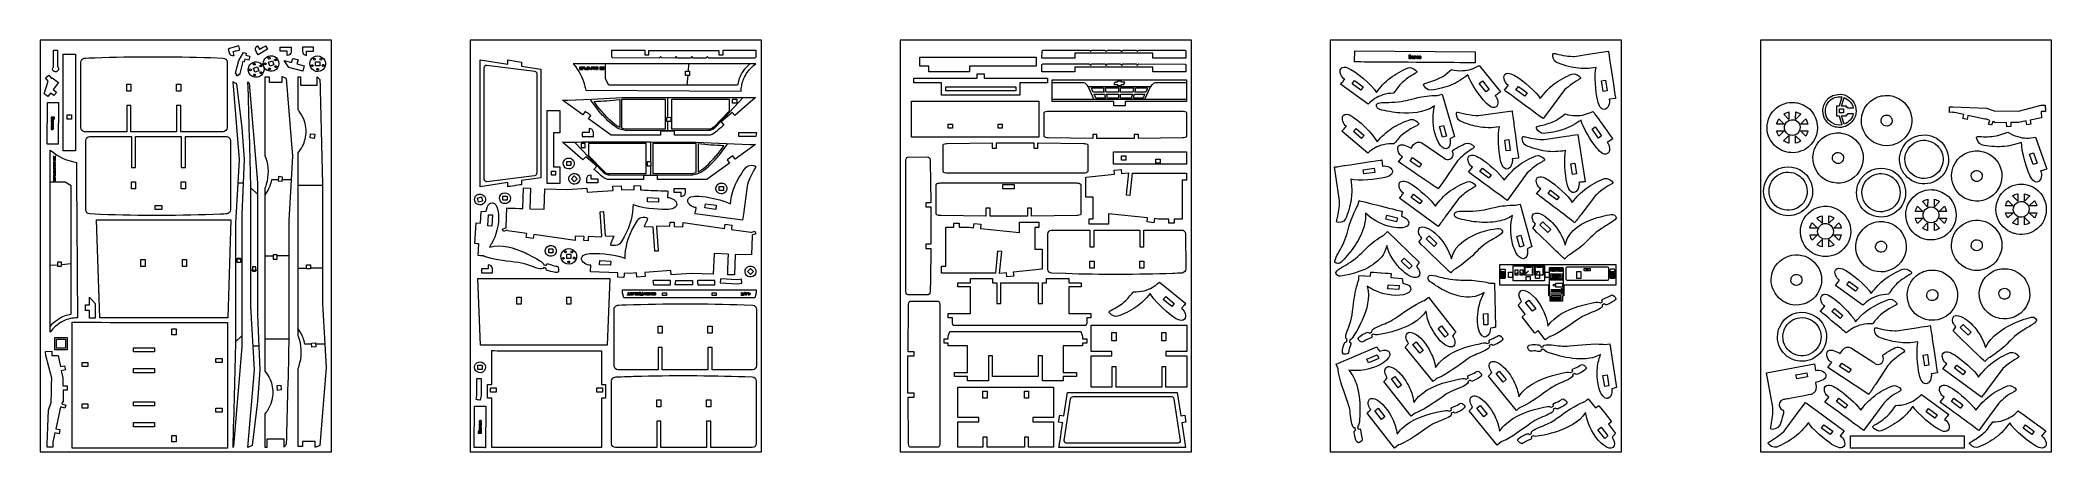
# Model space of a CAD drawing. Header units: centimetres. Extents: x -91 to 54, y -26 to 4.
import ezdxf

# ---------------------------------------------------------------- set-up
doc = ezdxf.new("R2010")
doc.units = ezdxf.units.CM
doc.header["$MEASUREMENT"] = 0
doc.layers.add('Camada 1', color=7, linetype='Continuous')

msp = doc.modelspace()

# ---------------------------------------------------------------- linework, layer by layer
at = {"layer": 'Camada 1', "color": 1, "lineweight": 0}
for points in [[(-90.88543, -25.54968), (-69.88543, -25.54968), (-69.88543, 4.15032), (-90.88543, 4.15032), (-90.88543, -25.54968)], [(-59.88543, -25.54968), (-38.88543, -25.54968), (-38.88543, 4.15032), (-59.88543, 4.15032), (-59.88543, -25.54968)], [(-28.88543, -25.54968), (-7.88543, -25.54968), (-7.88543, 4.15032), (-28.88543, 4.15032), (-28.88543, -25.54968)], [(2.11457, -25.54968), (23.11457, -25.54968), (23.11457, 4.15032), (2.11457, 4.15032), (2.11457, -25.54968)], [(33.11457, -25.54968), (54.11457, -25.54968), (54.11457, 4.15032), (33.11457, 4.15032), (33.11457, -25.54968)]]:
    msp.add_lwpolyline(points, close=True, dxfattribs=at)
at = {"layer": 'Camada 1', "lineweight": 9}
for points, knots in [([(-89.78594, 3.43084), (-89.78594, 3.43084), (-89.84476, 3.43046), (-89.84476, 3.43046), (-89.84476, 3.43046), (-89.89572, 3.43014), (-89.93592, 3.42987), (-89.93592, 3.42987), (-89.93592, 3.42987), (-89.93592, 3.42987), (-89.93592, 2.22996), (-89.93592, 2.22996), (-89.93592, 2.22996), (-89.93615, 2.22931), (-90.06718, 2.08532), (-89.94757, 1.94224), (-89.94757, 1.94224), (-89.78552, 1.7484), (-89.44162, 1.97278), (-89.62576, 2.21749), (-89.62576, 2.21749), (-89.62576, 2.21749), (-89.63595, 2.22996), (-89.63595, 2.22996), (-89.63595, 2.22996), (-89.63595, 2.22996), (-89.63595, 3.4318), (-89.63595, 3.4318), (-89.63595, 3.4318), (-89.63595, 3.4318), (-89.71096, 3.43132), (-89.78594, 3.43084)], [0, 0, 0, 0, 0.111111111, 0.111111111, 0.111111111, 0.111111111, 0.222222222, 0.222222222, 0.222222222, 0.222222222, 0.333333333, 0.333333333, 0.333333333, 0.333333333, 0.444444444, 0.444444444, 0.444444444, 0.444444444, 0.555555556, 0.555555556, 0.555555556, 0.555555556, 0.666666667, 0.666666667, 0.666666667, 0.666666667, 0.777777778, 0.777777778, 0.777777778, 0.777777778, 1, 1, 1, 1]), ([(-88.92761, -3.84317), (-88.92761, -3.84317), (-88.86879, -3.84317), (-88.86879, -3.84317), (-88.86879, -3.84317), (-88.61978, -3.84317), (-88.33547, -3.84317), (-88.33547, -3.84317), (-88.33547, -3.84317), (-88.33547, -3.84317), (-88.33547, 3.14381), (-88.33547, 3.14381), (-88.33547, 3.14381), (-88.33547, 3.14381), (-89.2354, 3.14381), (-89.2354, 3.14381), (-89.2354, 3.14381), (-89.2354, 3.14381), (-89.2354, -3.84317), (-89.2354, -3.84317), (-89.2354, -3.84317), (-89.2354, -3.84317), (-89.09638, -3.84317), (-88.92761, -3.84317)], [0, 0, 0, 0, 0.142857143, 0.142857143, 0.142857143, 0.142857143, 0.285714286, 0.285714286, 0.285714286, 0.285714286, 0.428571429, 0.428571429, 0.428571429, 0.428571429, 0.571428571, 0.571428571, 0.571428571, 0.571428571, 0.714285714, 0.714285714, 0.714285714, 0.714285714, 1, 1, 1, 1]), ([(-84.52432, -0.56113), (-84.52432, -0.56113), (-84.4655, -0.56113), (-84.4655, -0.56113), (-84.4655, -0.56113), (-84.40151, -0.56113), (-84.34496, -0.56113), (-84.34496, -0.56113), (-84.34496, -0.56113), (-84.34496, -0.56113), (-84.34496, -2.45881), (-84.34496, -2.45881), (-84.34496, -2.45881), (-84.34496, -2.45881), (-81.05505, -2.45881), (-81.05505, -2.45881), (-81.05505, -2.45881), (-81.05505, -2.45881), (-81.05505, -0.56113), (-81.05505, -0.56113), (-81.05505, -0.56113), (-81.05505, -0.56113), (-81.01485, -0.56113), (-80.96389, -0.56113), (-80.96389, -0.56113), (-80.96389, -0.56113), (-80.90507, -0.56113), (-80.90507, -0.56113), (-80.90507, -0.56113), (-80.83007, -0.56113), (-80.75507, -0.56113), (-80.75507, -0.56113), (-80.75507, -0.56113), (-80.75507, -0.56113), (-80.75507, -2.45881), (-80.75507, -2.45881), (-80.75507, -2.45881), (-80.75507, -2.45881), (-77.70859, -2.45881), (-77.70859, -2.45881), (-77.70859, -2.45881), (-77.53962, -2.45393), (-77.41323, -2.32822), (-77.40878, -2.15852), (-77.40878, -2.15852), (-77.40878, -2.15852), (-77.40878, 2.56202), (-77.40878, 2.56202), (-77.40878, 2.56202), (-77.41323, 2.73285), (-77.54095, 2.85227), (-77.70827, 2.86287), (-77.70827, 2.86287), (-77.70827, 2.86287), (-78.57943, 2.89498), (-78.57943, 2.89498), (-78.57943, 2.89498), (-81.31956, 2.98196), (-84.20637, 2.98166), (-86.94794, 2.88962), (-86.94794, 2.88962), (-87.05729, 2.88595), (-87.6548, 2.87005), (-87.7212, 2.85487), (-87.7212, 2.85487), (-87.86005, 2.82314), (-87.95812, 2.70989), (-87.96207, 2.56308), (-87.96207, 2.56308), (-87.96207, 2.56308), (-87.96207, -2.15852), (-87.96207, -2.15852), (-87.96207, -2.15852), (-87.95818, -2.32404), (-87.85416, -2.42345), (-87.69641, -2.45684), (-87.69641, -2.45684), (-87.69641, -2.45684), (-87.6621, -2.45881), (-87.6621, -2.45881), (-87.6621, -2.45881), (-87.6621, -2.45881), (-84.64495, -2.45881), (-84.64495, -2.45881), (-84.64495, -2.45881), (-84.64495, -2.45881), (-84.64495, -0.56113), (-84.64495, -0.56113), (-84.64495, -0.56113), (-84.64495, -0.56113), (-84.58835, -0.56113), (-84.52432, -0.56113)], [0, 0, 0, 0, 0.041666667, 0.041666667, 0.041666667, 0.041666667, 0.083333333, 0.083333333, 0.083333333, 0.083333333, 0.125, 0.125, 0.125, 0.125, 0.166666667, 0.166666667, 0.166666667, 0.166666667, 0.208333333, 0.208333333, 0.208333333, 0.208333333, 0.25, 0.25, 0.25, 0.25, 0.291666667, 0.291666667, 0.291666667, 0.291666667, 0.333333333, 0.333333333, 0.333333333, 0.333333333, 0.375, 0.375, 0.375, 0.375, 0.416666667, 0.416666667, 0.416666667, 0.416666667, 0.458333333, 0.458333333, 0.458333333, 0.458333333, 0.5, 0.5, 0.5, 0.5, 0.541666667, 0.541666667, 0.541666667, 0.541666667, 0.583333333, 0.583333333, 0.583333333, 0.583333333, 0.625, 0.625, 0.625, 0.625, 0.666666667, 0.666666667, 0.666666667, 0.666666667, 0.708333333, 0.708333333, 0.708333333, 0.708333333, 0.75, 0.75, 0.75, 0.75, 0.791666667, 0.791666667, 0.791666667, 0.791666667, 0.833333333, 0.833333333, 0.833333333, 0.833333333, 0.875, 0.875, 0.875, 0.875, 0.916666667, 0.916666667, 0.916666667, 0.916666667, 1, 1, 1, 1]), ([(-76.7503, 3.39274), (-76.7503, 3.39274), (-76.80712, 3.37752), (-76.80712, 3.37752), (-76.80712, 3.37752), (-76.90268, 3.35191), (-76.98356, 3.33024), (-76.98356, 3.33024), (-76.98356, 3.33024), (-76.98356, 3.33024), (-76.90592, 3.04049), (-76.90592, 3.04049), (-76.90592, 3.04049), (-77.08133, 3.01249), (-77.21999, 3.0796), (-77.27331, 3.2526), (-77.27331, 3.2526), (-77.27331, 3.2526), (-77.34785, 3.53078), (-77.34785, 3.53078), (-77.34785, 3.53078), (-77.34785, 3.53078), (-76.57517, 3.73782), (-76.57517, 3.73782), (-76.57517, 3.73782), (-76.57517, 3.73782), (-76.50063, 3.45964), (-76.50063, 3.45964), (-76.50063, 3.45964), (-76.50063, 3.45964), (-76.6269, 3.42581), (-76.7503, 3.39274)], [0, 0, 0, 0, 0.111111111, 0.111111111, 0.111111111, 0.111111111, 0.222222222, 0.222222222, 0.222222222, 0.222222222, 0.333333333, 0.333333333, 0.333333333, 0.333333333, 0.444444444, 0.444444444, 0.444444444, 0.444444444, 0.555555556, 0.555555556, 0.555555556, 0.555555556, 0.666666667, 0.666666667, 0.666666667, 0.666666667, 0.777777778, 0.777777778, 0.777777778, 0.777777778, 1, 1, 1, 1]), ([(-76.73457, 1.58872), (-76.73457, 1.58872), (-76.67749, 1.57449), (-76.67749, 1.57449), (-76.67749, 1.57449), (-76.66305, 1.57089), (-76.6522, 1.56819), (-76.6522, 1.56819), (-76.6522, 1.56819), (-76.6522, 1.56819), (-76.62801, 1.6652), (-76.62801, 1.6652), (-76.62801, 1.6652), (-76.62801, 1.6652), (-76.53099, 1.64101), (-76.53099, 1.64101), (-76.53099, 1.64101), (-76.53099, 1.64101), (-76.28909, 2.61123), (-76.28909, 2.61123), (-76.28909, 2.61123), (-76.28909, 2.61123), (-76.19207, 2.58704), (-76.19207, 2.58704), (-76.19207, 2.58704), (-76.19207, 2.58704), (-76.14369, 2.7811), (-76.14369, 2.7811), (-76.14369, 2.7811), (-76.14369, 2.7811), (-75.85121, 2.70618), (-75.85121, 2.70618), (-75.85121, 2.70618), (-75.85121, 2.70618), (-75.77864, 2.99723), (-75.77864, 2.99723), (-75.77864, 2.99723), (-75.77864, 2.99723), (-76.0697, 3.0698), (-76.0697, 3.0698), (-76.0697, 3.0698), (-76.0697, 3.0698), (-76.03341, 3.21535), (-76.03341, 3.21535), (-76.03341, 3.21535), (-76.03341, 3.21535), (-76.2329, 3.26508), (-76.2329, 3.26508), (-76.2329, 3.26508), (-76.2329, 3.26508), (-76.58015, 2.6838), (-76.58015, 2.6838), (-76.58015, 2.6838), (-76.58015, 2.6838), (-76.76194, 1.96315), (-76.76194, 1.96315), (-76.76194, 1.96315), (-76.76194, 1.96315), (-76.82206, 1.71358), (-76.82206, 1.71358), (-76.82206, 1.71358), (-76.82206, 1.71358), (-76.72503, 1.68939), (-76.72503, 1.68939), (-76.72503, 1.68939), (-76.72503, 1.68939), (-76.74922, 1.59237), (-76.74922, 1.59237), (-76.74922, 1.59237), (-76.74922, 1.59237), (-76.74338, 1.59092), (-76.73457, 1.58872)], [0, 0, 0, 0, 0.052631579, 0.052631579, 0.052631579, 0.052631579, 0.105263158, 0.105263158, 0.105263158, 0.105263158, 0.157894737, 0.157894737, 0.157894737, 0.157894737, 0.210526316, 0.210526316, 0.210526316, 0.210526316, 0.263157895, 0.263157895, 0.263157895, 0.263157895, 0.315789474, 0.315789474, 0.315789474, 0.315789474, 0.368421053, 0.368421053, 0.368421053, 0.368421053, 0.421052632, 0.421052632, 0.421052632, 0.421052632, 0.473684211, 0.473684211, 0.473684211, 0.473684211, 0.526315789, 0.526315789, 0.526315789, 0.526315789, 0.578947368, 0.578947368, 0.578947368, 0.578947368, 0.631578947, 0.631578947, 0.631578947, 0.631578947, 0.684210526, 0.684210526, 0.684210526, 0.684210526, 0.736842105, 0.736842105, 0.736842105, 0.736842105, 0.789473684, 0.789473684, 0.789473684, 0.789473684, 0.842105263, 0.842105263, 0.842105263, 0.842105263, 0.894736842, 0.894736842, 0.894736842, 0.894736842, 1, 1, 1, 1]), ([(-74.79911, 2.35917), (-74.79911, 2.35917), (-74.84833, 2.34222), (-74.84833, 2.34222), (-74.84833, 2.34222), (-75.05465, 2.6562), (-75.5336, 2.7016), (-75.77642, 2.36831), (-75.77642, 2.36831), (-75.84505, 2.27411), (-75.87469, 2.17644), (-75.88526, 2.06203), (-75.88526, 2.06203), (-75.88381, 1.83555), (-75.7985, 1.65043), (-75.5929, 1.5408), (-75.5929, 1.5408), (-75.12589, 1.29178), (-74.64146, 1.73686), (-74.77752, 2.18969), (-74.77752, 2.18969), (-74.78826, 2.22542), (-74.80192, 2.25904), (-74.81809, 2.29042), (-74.81809, 2.29042), (-74.81809, 2.29042), (-74.78581, 2.30153), (-74.78581, 2.30153), (-74.78581, 2.30153), (-74.74701, 2.16348), (-74.66215, 2.05048), (-74.51894, 1.97412), (-74.51894, 1.97412), (-74.05194, 1.7251), (-73.56752, 2.17018), (-73.70358, 2.62301), (-73.70358, 2.62301), (-73.83744, 3.06851), (-74.42458, 3.18306), (-74.70248, 2.80162), (-74.70248, 2.80162), (-74.77111, 2.70743), (-74.80075, 2.60976), (-74.81132, 2.49535), (-74.81132, 2.49535), (-74.81101, 2.44805), (-74.80707, 2.40255), (-74.79911, 2.35917)], [0, 0, 0, 0, 0.076923077, 0.076923077, 0.076923077, 0.076923077, 0.153846154, 0.153846154, 0.153846154, 0.153846154, 0.230769231, 0.230769231, 0.230769231, 0.230769231, 0.307692308, 0.307692308, 0.307692308, 0.307692308, 0.384615385, 0.384615385, 0.384615385, 0.384615385, 0.461538462, 0.461538462, 0.461538462, 0.461538462, 0.538461538, 0.538461538, 0.538461538, 0.538461538, 0.615384615, 0.615384615, 0.615384615, 0.615384615, 0.692307692, 0.692307692, 0.692307692, 0.692307692, 0.769230769, 0.769230769, 0.769230769, 0.769230769, 0.846153846, 0.846153846, 0.846153846, 0.846153846, 1, 1, 1, 1]), ([(-74.85254, 3.62012), (-74.85254, 3.62012), (-74.90348, 3.59071), (-74.90348, 3.59071), (-74.90348, 3.59071), (-74.99231, 3.53942), (-75.06902, 3.49514), (-75.06902, 3.49514), (-75.06902, 3.49514), (-75.06902, 3.49514), (-75.21902, 3.75493), (-75.21902, 3.75493), (-75.21902, 3.75493), (-75.3628, 3.65058), (-75.4135, 3.50528), (-75.32882, 3.34514), (-75.32882, 3.34514), (-75.32882, 3.34514), (-75.18482, 3.09574), (-75.18482, 3.09574), (-75.18482, 3.09574), (-75.18482, 3.09574), (-74.49205, 3.49571), (-74.49205, 3.49571), (-74.49205, 3.49571), (-74.49205, 3.49571), (-74.63605, 3.74511), (-74.63605, 3.74511), (-74.63605, 3.74511), (-74.63605, 3.74511), (-74.74429, 3.68262), (-74.85254, 3.62012)], [0, 0, 0, 0, 0.111111111, 0.111111111, 0.111111111, 0.111111111, 0.222222222, 0.222222222, 0.222222222, 0.222222222, 0.333333333, 0.333333333, 0.333333333, 0.333333333, 0.444444444, 0.444444444, 0.444444444, 0.444444444, 0.555555556, 0.555555556, 0.555555556, 0.555555556, 0.666666667, 0.666666667, 0.666666667, 0.666666667, 0.777777778, 0.777777778, 0.777777778, 0.777777778, 1, 1, 1, 1]), ([(-74.40168, 2.9152), (-74.5241, 2.85336), (-74.3788, 2.71733), (-74.32269, 2.8088), (-74.32269, 2.8088), (-74.30341, 2.84025), (-74.30102, 2.93278), (-74.40168, 2.9152)], [0, 0, 0, 0, 0.333333333, 0.333333333, 0.333333333, 0.333333333, 1, 1, 1, 1]), ([(-73.3465, 3.35632), (-73.3465, 3.35632), (-73.28768, 3.35632), (-73.28768, 3.35632), (-73.28768, 3.35632), (-73.18048, 3.35632), (-73.08544, 3.35632), (-73.08544, 3.35632), (-73.08544, 3.35632), (-73.08544, 3.35632), (-73.08544, 3.05634), (-73.08544, 3.05634), (-73.08544, 3.05634), (-72.91423, 3.07307), (-72.82697, 3.14956), (-72.78803, 3.31716), (-72.78803, 3.31716), (-72.78803, 3.31716), (-72.78546, 3.6443), (-72.78546, 3.6443), (-72.78546, 3.6443), (-72.78546, 3.6443), (-73.58541, 3.6443), (-73.58541, 3.6443), (-73.58541, 3.6443), (-73.58541, 3.6443), (-73.58541, 3.35632), (-73.58541, 3.35632), (-73.58541, 3.35632), (-73.58541, 3.35632), (-73.46768, 3.35632), (-73.3465, 3.35632)], [0, 0, 0, 0, 0.111111111, 0.111111111, 0.111111111, 0.111111111, 0.222222222, 0.222222222, 0.222222222, 0.222222222, 0.333333333, 0.333333333, 0.333333333, 0.333333333, 0.444444444, 0.444444444, 0.444444444, 0.444444444, 0.555555556, 0.555555556, 0.555555556, 0.555555556, 0.666666667, 0.666666667, 0.666666667, 0.666666667, 0.777777778, 0.777777778, 0.777777778, 0.777777778, 1, 1, 1, 1]), ([(-71.68543, 3.26325), (-71.68543, 3.26325), (-71.68543, 3.20443), (-71.68543, 3.20443), (-71.68543, 3.20443), (-71.68543, 3.13008), (-71.68543, 3.05634), (-71.68543, 3.05634), (-71.68543, 3.05634), (-71.86212, 3.07469), (-71.97867, 3.17542), (-71.98539, 3.35631), (-71.98539, 3.35631), (-71.98539, 3.35631), (-71.98539, 3.64429), (-71.98539, 3.64429), (-71.98539, 3.64429), (-71.98539, 3.64429), (-71.18547, 3.64429), (-71.18547, 3.64429), (-71.18547, 3.64429), (-71.18547, 3.64429), (-71.18547, 3.35631), (-71.18547, 3.35631), (-71.18547, 3.35631), (-71.18547, 3.35631), (-71.68543, 3.35631), (-71.68543, 3.35631), (-71.68543, 3.35631), (-71.68543, 3.35631), (-71.68543, 3.31511), (-71.68543, 3.26325)], [0, 0, 0, 0, 0.111111111, 0.111111111, 0.111111111, 0.111111111, 0.222222222, 0.222222222, 0.222222222, 0.222222222, 0.333333333, 0.333333333, 0.333333333, 0.333333333, 0.444444444, 0.444444444, 0.444444444, 0.444444444, 0.555555556, 0.555555556, 0.555555556, 0.555555556, 0.666666667, 0.666666667, 0.666666667, 0.666666667, 0.777777778, 0.777777778, 0.777777778, 0.777777778, 1, 1, 1, 1]), ([(-71.43161, 2.60076), (-71.43161, 2.60076), (-71.44386, 2.54194), (-71.44386, 2.54194), (-71.44386, 2.54194), (-71.44686, 2.52207), (-71.44881, 2.50173), (-71.44964, 2.481), (-71.44964, 2.481), (-71.46811, 2.01619), (-70.95025, 1.71673), (-70.56331, 1.9869), (-70.56331, 1.9869), (-70.46776, 2.05362), (-70.40793, 2.13633), (-70.36069, 2.24106), (-70.36069, 2.24106), (-70.28833, 2.45567), (-70.30873, 2.65848), (-70.46744, 2.82908), (-70.46744, 2.82908), (-70.79614, 3.18242), (-71.32645, 2.99477), (-71.43161, 2.60076)], [0, 0, 0, 0, 0.142857143, 0.142857143, 0.142857143, 0.142857143, 0.285714286, 0.285714286, 0.285714286, 0.285714286, 0.428571429, 0.428571429, 0.428571429, 0.428571429, 0.571428571, 0.571428571, 0.571428571, 0.571428571, 0.714285714, 0.714285714, 0.714285714, 0.714285714, 1, 1, 1, 1]), ([(-70.60979, 2.83925), (-70.73067, 2.90389), (-70.75864, 2.70693), (-70.6515, 2.71347), (-70.6515, 2.71347), (-70.61478, 2.7157), (-70.5375, 2.76685), (-70.60979, 2.83925)], [0, 0, 0, 0, 0.333333333, 0.333333333, 0.333333333, 0.333333333, 1, 1, 1, 1]), ([(-47.12197, 3.09639), (-47.12197, 3.09639), (-47.1808, 3.09639), (-47.1808, 3.09639), (-47.1808, 3.09639), (-47.24508, 3.09639), (-47.30204, 3.09639), (-47.30204, 3.09639), (-47.30204, 3.09639), (-47.30204, 3.09639), (-47.30204, 3.43628), (-47.30204, 3.43628), (-47.30204, 3.43628), (-47.30204, 3.43628), (-49.67774, 3.43628), (-49.67774, 3.43628), (-49.67774, 3.43628), (-49.67774, 3.43628), (-49.67077, 2.92747), (-49.67077, 2.92747), (-49.67077, 2.92747), (-49.66161, 2.90591), (-49.62769, 2.87184), (-49.60363, 2.86781), (-49.60363, 2.86781), (-49.60363, 2.86781), (-46.27827, 2.86629), (-46.27827, 2.86629), (-46.27827, 2.86629), (-46.20965, 2.87175), (-46.18874, 2.90834), (-46.17825, 2.96628), (-46.17825, 2.96628), (-46.17825, 2.96628), (-46.07827, 2.86661), (-46.07827, 2.86661), (-46.07827, 2.86661), (-46.07827, 2.86661), (-45.13862, 2.8663), (-45.13862, 2.8663), (-45.13862, 2.8663), (-45.13862, 2.8663), (-45.04542, 2.96628), (-45.04542, 2.96628), (-45.04542, 2.96628), (-45.04542, 2.96628), (-44.94542, 2.86625), (-44.94542, 2.86625), (-44.94542, 2.86625), (-44.94542, 2.86625), (-44.01904, 2.86594), (-44.01904, 2.86594), (-44.01904, 2.86594), (-44.01904, 2.86594), (-43.92547, 2.96628), (-43.92547, 2.96628), (-43.92547, 2.96628), (-43.92547, 2.96628), (-43.81907, 2.86588), (-43.81907, 2.86588), (-43.81907, 2.86588), (-43.81907, 2.86588), (-42.893, 2.86556), (-42.893, 2.86556), (-42.893, 2.86556), (-42.893, 2.86556), (-42.79264, 2.96628), (-42.79264, 2.96628), (-42.79264, 2.96628), (-42.78317, 2.9071), (-42.76043, 2.87011), (-42.69267, 2.86549), (-42.69267, 2.86549), (-42.69267, 2.86549), (-39.39317, 2.86439), (-39.39317, 2.86439), (-39.39317, 2.86439), (-39.35069, 2.86731), (-39.30257, 2.89638), (-39.29657, 2.9385), (-39.29657, 2.9385), (-39.29657, 2.9385), (-39.29315, 3.43628), (-39.29315, 3.43628), (-39.29315, 3.43628), (-39.29315, 3.43628), (-41.6624, 3.43628), (-41.6624, 3.43628), (-41.6624, 3.43628), (-41.6624, 3.43628), (-41.6624, 3.09639), (-41.6624, 3.09639), (-41.6624, 3.09639), (-41.6624, 3.09639), (-41.96235, 3.09639), (-41.96235, 3.09639), (-41.96235, 3.09639), (-41.96235, 3.09639), (-41.96235, 3.39636), (-41.96235, 3.39636), (-41.96235, 3.39636), (-41.96235, 3.39636), (-47.0021, 3.39636), (-47.0021, 3.39636), (-47.0021, 3.39636), (-47.0021, 3.39636), (-47.0021, 3.09639), (-47.0021, 3.09639), (-47.0021, 3.09639), (-47.0021, 3.09639), (-47.05825, 3.09639), (-47.12197, 3.09639)], [0, 0, 0, 0, 0.034482759, 0.034482759, 0.034482759, 0.034482759, 0.068965517, 0.068965517, 0.068965517, 0.068965517, 0.103448276, 0.103448276, 0.103448276, 0.103448276, 0.137931034, 0.137931034, 0.137931034, 0.137931034, 0.172413793, 0.172413793, 0.172413793, 0.172413793, 0.206896552, 0.206896552, 0.206896552, 0.206896552, 0.24137931, 0.24137931, 0.24137931, 0.24137931, 0.275862069, 0.275862069, 0.275862069, 0.275862069, 0.310344828, 0.310344828, 0.310344828, 0.310344828, 0.344827586, 0.344827586, 0.344827586, 0.344827586, 0.379310345, 0.379310345, 0.379310345, 0.379310345, 0.413793103, 0.413793103, 0.413793103, 0.413793103, 0.448275862, 0.448275862, 0.448275862, 0.448275862, 0.482758621, 0.482758621, 0.482758621, 0.482758621, 0.517241379, 0.517241379, 0.517241379, 0.517241379, 0.551724138, 0.551724138, 0.551724138, 0.551724138, 0.586206897, 0.586206897, 0.586206897, 0.586206897, 0.620689655, 0.620689655, 0.620689655, 0.620689655, 0.655172414, 0.655172414, 0.655172414, 0.655172414, 0.689655172, 0.689655172, 0.689655172, 0.689655172, 0.724137931, 0.724137931, 0.724137931, 0.724137931, 0.75862069, 0.75862069, 0.75862069, 0.75862069, 0.793103448, 0.793103448, 0.793103448, 0.793103448, 0.827586207, 0.827586207, 0.827586207, 0.827586207, 0.862068966, 0.862068966, 0.862068966, 0.862068966, 0.896551724, 0.896551724, 0.896551724, 0.896551724, 0.931034483, 0.931034483, 0.931034483, 0.931034483, 1, 1, 1, 1]), ([(-25.29053, 1.87845), (-25.29053, 1.87845), (-25.2317, 1.87845), (-25.2317, 1.87845), (-25.2317, 1.87845), (-24.54734, 1.87845), (-23.90282, 1.87845), (-23.90282, 1.87845), (-23.90282, 1.87845), (-23.90282, 1.87845), (-23.90282, 2.27837), (-23.90282, 2.27837), (-23.90282, 2.27837), (-23.90282, 2.27837), (-19.10175, 2.27837), (-19.10175, 2.27837), (-19.10175, 2.27837), (-19.10175, 2.27837), (-19.10175, 2.93829), (-19.10175, 2.93829), (-19.10175, 2.93829), (-19.10175, 2.93829), (-27.47462, 2.93829), (-27.47462, 2.93829), (-27.47462, 2.93829), (-27.47462, 2.93829), (-27.47462, 2.27837), (-27.47462, 2.27837), (-27.47462, 2.27837), (-27.47462, 2.27837), (-26.83181, 2.27837), (-26.83181, 2.27837), (-26.83181, 2.27837), (-26.83181, 2.27837), (-26.83181, 1.87845), (-26.83181, 1.87845), (-26.83181, 1.87845), (-26.83181, 1.87845), (-26.04744, 1.87845), (-25.29053, 1.87845)], [0, 0, 0, 0, 0.090909091, 0.090909091, 0.090909091, 0.090909091, 0.181818182, 0.181818182, 0.181818182, 0.181818182, 0.272727273, 0.272727273, 0.272727273, 0.272727273, 0.363636364, 0.363636364, 0.363636364, 0.363636364, 0.454545455, 0.454545455, 0.454545455, 0.454545455, 0.545454545, 0.545454545, 0.545454545, 0.545454545, 0.636363636, 0.636363636, 0.636363636, 0.636363636, 0.727272727, 0.727272727, 0.727272727, 0.727272727, 0.818181818, 0.818181818, 0.818181818, 0.818181818, 1, 1, 1, 1]), ([(-10.6688, 3.09581), (-10.6688, 3.09581), (-10.6688, 3.03698), (-10.6688, 3.03698), (-10.6688, 3.03698), (-10.6688, 2.95113), (-10.6688, 2.86439), (-10.6688, 2.86439), (-10.6688, 2.86439), (-10.6688, 2.86439), (-8.29314, 2.86439), (-8.29314, 2.86439), (-8.29314, 2.86439), (-8.29314, 2.86439), (-8.30012, 3.37317), (-8.30012, 3.37317), (-8.30012, 3.37317), (-8.3093, 3.39475), (-8.34313, 3.42879), (-8.36724, 3.43284), (-8.36724, 3.43284), (-8.36724, 3.43284), (-11.69261, 3.43437), (-11.69261, 3.43437), (-11.69261, 3.43437), (-11.76124, 3.4289), (-11.78212, 3.39231), (-11.79264, 3.33438), (-11.79264, 3.33438), (-11.79264, 3.33438), (-11.8926, 3.43401), (-11.8926, 3.43401), (-11.8926, 3.43401), (-11.8926, 3.43401), (-12.83226, 3.43433), (-12.83226, 3.43433), (-12.83226, 3.43433), (-12.83226, 3.43433), (-12.92547, 3.33438), (-12.92547, 3.33438), (-12.92547, 3.33438), (-12.92547, 3.33438), (-13.02544, 3.43439), (-13.02544, 3.43439), (-13.02544, 3.43439), (-13.02544, 3.43439), (-13.95185, 3.4347), (-13.95185, 3.4347), (-13.95185, 3.4347), (-13.95185, 3.4347), (-14.0454, 3.33438), (-14.0454, 3.33438), (-14.0454, 3.33438), (-14.0454, 3.33438), (-14.15182, 3.43477), (-14.15182, 3.43477), (-14.15182, 3.43477), (-14.15182, 3.43477), (-15.07788, 3.43508), (-15.07788, 3.43508), (-15.07788, 3.43508), (-15.07788, 3.43508), (-15.17822, 3.33438), (-15.17822, 3.33438), (-15.17822, 3.33438), (-15.18775, 3.39356), (-15.21042, 3.43052), (-15.27822, 3.43515), (-15.27822, 3.43515), (-15.27822, 3.43515), (-18.57771, 3.43625), (-18.57771, 3.43625), (-18.57771, 3.43625), (-18.61748, 3.43277), (-18.66168, 3.40906), (-18.67011, 3.37453), (-18.67011, 3.37453), (-18.67011, 3.37453), (-18.67772, 2.86439), (-18.67772, 2.86439), (-18.67772, 2.86439), (-18.67772, 2.86439), (-16.3085, 2.86439), (-16.3085, 2.86439), (-16.3085, 2.86439), (-16.3085, 2.86439), (-16.3085, 2.91749), (-16.3085, 2.9817), (-16.3085, 2.9817), (-16.3085, 2.9817), (-16.3085, 3.04052), (-16.3085, 3.04052), (-16.3085, 3.04052), (-16.3085, 3.12337), (-16.3085, 3.20425), (-16.3085, 3.20425), (-16.3085, 3.20425), (-16.3085, 3.20425), (-10.6688, 3.20425), (-10.6688, 3.20425), (-10.6688, 3.20425), (-10.6688, 3.20425), (-10.6688, 3.15597), (-10.6688, 3.09581)], [0, 0, 0, 0, 0.037037037, 0.037037037, 0.037037037, 0.037037037, 0.074074074, 0.074074074, 0.074074074, 0.074074074, 0.111111111, 0.111111111, 0.111111111, 0.111111111, 0.148148148, 0.148148148, 0.148148148, 0.148148148, 0.185185185, 0.185185185, 0.185185185, 0.185185185, 0.222222222, 0.222222222, 0.222222222, 0.222222222, 0.259259259, 0.259259259, 0.259259259, 0.259259259, 0.296296296, 0.296296296, 0.296296296, 0.296296296, 0.333333333, 0.333333333, 0.333333333, 0.333333333, 0.37037037, 0.37037037, 0.37037037, 0.37037037, 0.407407407, 0.407407407, 0.407407407, 0.407407407, 0.444444444, 0.444444444, 0.444444444, 0.444444444, 0.481481481, 0.481481481, 0.481481481, 0.481481481, 0.518518519, 0.518518519, 0.518518519, 0.518518519, 0.555555556, 0.555555556, 0.555555556, 0.555555556, 0.592592593, 0.592592593, 0.592592593, 0.592592593, 0.62962963, 0.62962963, 0.62962963, 0.62962963, 0.666666667, 0.666666667, 0.666666667, 0.666666667, 0.703703704, 0.703703704, 0.703703704, 0.703703704, 0.740740741, 0.740740741, 0.740740741, 0.740740741, 0.777777778, 0.777777778, 0.777777778, 0.777777778, 0.814814815, 0.814814815, 0.814814815, 0.814814815, 0.851851852, 0.851851852, 0.851851852, 0.851851852, 0.888888889, 0.888888889, 0.888888889, 0.888888889, 0.925925926, 0.925925926, 0.925925926, 0.925925926, 1, 1, 1, 1]), ([(5.50702, 2.57031), (5.50702, 2.57031), (5.56584, 2.56989), (5.56584, 2.56989), (5.56584, 2.56989), (8.09675, 2.55144), (12.55875, 2.5189), (12.55875, 2.5189), (12.55875, 2.5189), (12.55875, 2.5189), (12.56457, 3.31836), (12.56457, 3.31836), (12.56457, 3.31836), (12.56457, 3.31836), (3.87039, 3.38174), (3.87039, 3.38174), (3.87039, 3.38174), (3.87039, 3.38174), (3.86457, 2.5823), (3.86457, 2.5823), (3.86457, 2.5823), (3.86457, 2.5823), (4.53662, 2.57738), (5.50702, 2.57031)], [0, 0, 0, 0, 0.142857143, 0.142857143, 0.142857143, 0.142857143, 0.285714286, 0.285714286, 0.285714286, 0.285714286, 0.428571429, 0.428571429, 0.428571429, 0.428571429, 0.571428571, 0.571428571, 0.571428571, 0.571428571, 0.714285714, 0.714285714, 0.714285714, 0.714285714, 1, 1, 1, 1]), ([(22.2518, 2.74922), (22.2518, 2.74922), (22.24296, 2.80737), (22.24296, 2.80737), (22.24296, 2.80737), (22.19334, 3.13351), (22.16016, 3.35176), (22.16016, 3.35176), (22.16016, 3.35176), (22.16016, 3.35176), (20.85775, 3.15797), (20.85775, 3.15797), (20.85775, 3.15797), (20.85775, 3.15797), (19.72686, 2.98444), (19.72686, 2.98444), (19.72686, 2.98444), (19.61712, 2.97715), (19.23259, 3.00764), (19.10924, 3.02324), (19.10924, 3.02324), (18.8079, 3.06136), (18.66815, 3.10338), (18.38816, 3.17115), (18.38816, 3.17115), (18.34191, 3.18234), (18.18629, 3.22962), (18.16169, 3.1634), (18.16169, 3.1634), (18.11444, 3.03625), (18.19482, 2.64096), (18.41378, 2.5484), (18.41378, 2.5484), (18.82403, 2.37498), (19.37576, 2.21071), (19.81851, 2.14882), (19.81851, 2.14882), (20.33753, 2.0763), (20.75692, 2.10368), (21.27686, 2.18124), (21.27686, 2.18124), (21.12918, 1.691), (21.25478, 0.36579), (21.36544, -0.12808), (21.36544, -0.12808), (21.41441, -0.34664), (21.54143, -0.8689), (21.85898, -0.84737), (21.85898, -0.84737), (22.11574, -0.82996), (22.31101, -0.38012), (22.22066, -0.11413), (22.22066, -0.11413), (22.22066, -0.11413), (22.67957, -0.06288), (22.67957, -0.06288), (22.67957, -0.06288), (22.67957, -0.06288), (22.40092, 1.769), (22.2518, 2.74922)], [0, 0, 0, 0, 0.0625, 0.0625, 0.0625, 0.0625, 0.125, 0.125, 0.125, 0.125, 0.1875, 0.1875, 0.1875, 0.1875, 0.25, 0.25, 0.25, 0.25, 0.3125, 0.3125, 0.3125, 0.3125, 0.375, 0.375, 0.375, 0.375, 0.4375, 0.4375, 0.4375, 0.4375, 0.5, 0.5, 0.5, 0.5, 0.5625, 0.5625, 0.5625, 0.5625, 0.625, 0.625, 0.625, 0.625, 0.6875, 0.6875, 0.6875, 0.6875, 0.75, 0.75, 0.75, 0.75, 0.8125, 0.8125, 0.8125, 0.8125, 0.875, 0.875, 0.875, 0.875, 1, 1, 1, 1]), ([(-89.84446, 0.23286), (-89.84446, 0.23286), (-89.80906, 0.27984), (-89.80906, 0.27984), (-89.80906, 0.27984), (-89.76131, 0.3432), (-89.71356, 0.40657), (-89.71356, 0.40657), (-89.71356, 0.40657), (-89.71356, 0.40657), (-89.95313, 0.5871), (-89.95313, 0.5871), (-89.95313, 0.5871), (-89.95313, 0.5871), (-89.57113, 1.09403), (-89.57113, 1.09403), (-89.57113, 1.09403), (-89.57113, 1.09403), (-90.02174, 1.43359), (-90.02174, 1.43359), (-90.02174, 1.43359), (-90.02174, 1.43359), (-90.08506, 1.3841), (-90.08506, 1.3841), (-90.08506, 1.3841), (-90.08506, 1.3841), (-90.26974, 1.62047), (-90.26974, 1.62047), (-90.26974, 1.62047), (-90.26974, 1.62047), (-90.50613, 1.43581), (-90.50613, 1.43581), (-90.50613, 1.43581), (-90.50613, 1.43581), (-90.32144, 1.19942), (-90.32144, 1.19942), (-90.32144, 1.19942), (-90.32144, 1.19942), (-90.59974, 0.27955), (-90.59974, 0.27955), (-90.59974, 0.27955), (-90.59974, 0.27955), (-90.33514, 0.08016), (-90.33514, 0.08016), (-90.33514, 0.08016), (-90.33514, 0.08016), (-90.14413, 0.33364), (-90.14413, 0.33364), (-90.14413, 0.33364), (-90.14413, 0.33364), (-89.90456, 0.15311), (-89.90456, 0.15311), (-89.90456, 0.15311), (-89.90456, 0.15311), (-89.87788, 0.18851), (-89.84446, 0.23286)], [0, 0, 0, 0, 0.066666667, 0.066666667, 0.066666667, 0.066666667, 0.133333333, 0.133333333, 0.133333333, 0.133333333, 0.2, 0.2, 0.2, 0.2, 0.266666667, 0.266666667, 0.266666667, 0.266666667, 0.333333333, 0.333333333, 0.333333333, 0.333333333, 0.4, 0.4, 0.4, 0.4, 0.466666667, 0.466666667, 0.466666667, 0.466666667, 0.533333333, 0.533333333, 0.533333333, 0.533333333, 0.6, 0.6, 0.6, 0.6, 0.666666667, 0.666666667, 0.666666667, 0.666666667, 0.733333333, 0.733333333, 0.733333333, 0.733333333, 0.8, 0.8, 0.8, 0.8, 0.866666667, 0.866666667, 0.866666667, 0.866666667, 1, 1, 1, 1]), ([(-75.74303, 2.09171), (-75.87826, 2.05602), (-75.75819, 1.89054), (-75.68594, 1.97325), (-75.68594, 1.97325), (-75.66187, 2.00079), (-75.64275, 2.08781), (-75.74303, 2.09171)], [0, 0, 0, 0, 0.333333333, 0.333333333, 0.333333333, 0.333333333, 1, 1, 1, 1]), ([(-75.47562, 2.48188), (-75.59804, 2.42005), (-75.45274, 2.28401), (-75.39663, 2.37548), (-75.39663, 2.37548), (-75.37735, 2.40693), (-75.37496, 2.49946), (-75.47562, 2.48188)], [0, 0, 0, 0, 0.333333333, 0.333333333, 0.333333333, 0.333333333, 1, 1, 1, 1]), ([(-75.45498, 1.57753), (-75.31963, 1.55576), (-75.35732, 1.7511), (-75.45649, 1.71004), (-75.45649, 1.71004), (-75.49048, 1.69597), (-75.5469, 1.62245), (-75.45498, 1.57753)], [0, 0, 0, 0, 0.333333333, 0.333333333, 0.333333333, 0.333333333, 1, 1, 1, 1]), ([(-75.13089, 1.94135), (-75.13089, 1.94135), (-75.22855, 2.225), (-75.22855, 2.225), (-75.22855, 2.225), (-75.22855, 2.225), (-75.5122, 2.12733), (-75.5122, 2.12733), (-75.5122, 2.12733), (-75.5122, 2.12733), (-75.41453, 1.84368), (-75.41453, 1.84368), (-75.41453, 1.84368), (-75.41453, 1.84368), (-75.13089, 1.94135), (-75.13089, 1.94135)], [0, 0, 0, 0, 0.2, 0.2, 0.2, 0.2, 0.4, 0.4, 0.4, 0.4, 0.6, 0.6, 0.6, 0.6, 1, 1, 1, 1]), ([(-75.00956, 2.22449), (-74.85529, 2.21655), (-74.94242, 2.43074), (-75.03783, 2.34327), (-75.03783, 2.34327), (-75.07657, 2.30776), (-75.07742, 2.2568), (-75.00956, 2.22449)], [0, 0, 0, 0, 0.333333333, 0.333333333, 0.333333333, 0.333333333, 1, 1, 1, 1]), ([(-74.93468, 1.7488), (-74.83632, 1.85859), (-75.05642, 1.93056), (-75.04705, 1.79913), (-75.04705, 1.79913), (-75.04334, 1.74717), (-75.00457, 1.7111), (-74.93468, 1.7488)], [0, 0, 0, 0, 0.333333333, 0.333333333, 0.333333333, 0.333333333, 1, 1, 1, 1]), ([(-74.66909, 2.52503), (-74.80432, 2.48934), (-74.68425, 2.32386), (-74.61199, 2.40657), (-74.61199, 2.40657), (-74.58793, 2.43411), (-74.56881, 2.52113), (-74.66909, 2.52503)], [0, 0, 0, 0, 0.333333333, 0.333333333, 0.333333333, 0.333333333, 1, 1, 1, 1]), ([(-73.91967, 1.10245), (-73.91967, 1.10245), (-73.86084, 1.10245), (-73.86084, 1.10245), (-73.86084, 1.10245), (-73.65708, 1.10245), (-73.4697, 1.10245), (-73.4697, 1.10245), (-73.4697, 1.10245), (-73.4697, 1.10245), (-73.4697, 1.50562), (-73.4697, 1.50562), (-73.4697, 1.50562), (-73.4697, 1.50562), (-73.42849, 1.50562), (-73.42849, 1.50562), (-73.42849, 1.50562), (-73.42849, 1.50562), (-73.13154, 1.38852), (-73.13154, 1.38852), (-73.13154, 1.38852), (-73.13154, 1.38852), (-72.66955, -4.2242), (-72.66955, -4.2242), (-72.66955, -4.2242), (-72.66955, -4.2242), (-72.76817, -5.91924), (-72.76817, -5.91924), (-72.76817, -5.91924), (-72.76817, -5.91924), (-72.94199, -8.85168), (-72.94199, -8.85168), (-72.94199, -8.85168), (-72.94199, -8.85168), (-72.94009, -11.39963), (-72.94009, -11.39963), (-72.94009, -11.39963), (-72.94009, -11.39963), (-72.94007, -17.19883), (-72.94007, -17.19883), (-72.94007, -17.19883), (-72.97923, -19.79589), (-73.06597, -22.40611), (-73.1288, -25.00505), (-73.1288, -25.00505), (-73.1288, -25.00505), (-73.33266, -25.20498), (-73.33266, -25.20498), (-73.33266, -25.20498), (-73.33266, -25.20498), (-73.33266, -24.61714), (-73.33266, -24.61714), (-73.33266, -24.61714), (-73.33266, -24.61714), (-73.57509, -24.61714), (-73.84133, -24.61714), (-73.84133, -24.61714), (-73.84133, -24.61714), (-73.90015, -24.61714), (-73.90015, -24.61714), (-73.90015, -24.61714), (-74.20755, -24.61714), (-74.52516, -24.61714), (-74.52516, -24.61714), (-74.52516, -24.61714), (-74.52516, -24.61714), (-74.52516, -25.20498), (-74.52516, -25.20498), (-74.52516, -25.20498), (-74.52516, -25.20498), (-74.69313, -25.20498), (-74.69313, -25.20498), (-74.69313, -25.20498), (-74.69313, -25.20498), (-74.69313, -22.81996), (-74.69313, -22.81996), (-74.69313, -22.81996), (-74.68256, -22.78858), (-74.23154, -22.33826), (-74.1386, -21.55448), (-74.1386, -21.55448), (-74.09555, -21.19144), (-74.14266, -20.79398), (-74.2694, -20.45106), (-74.2694, -20.45106), (-74.32369, -20.30413), (-74.43663, -20.08292), (-74.52377, -19.95276), (-74.52377, -19.95276), (-74.52377, -19.95276), (-74.69313, -19.72952), (-74.69313, -19.72952), (-74.69313, -19.72952), (-74.69682, -15.49231), (-74.69522, -11.25477), (-74.69722, -7.01658), (-74.69722, -7.01658), (-74.70021, -6.344), (-74.72722, -6.72466), (-74.5899, -6.24944), (-74.5899, -6.24944), (-74.41462, -5.64279), (-74.42426, -4.95485), (-74.628, -4.35685), (-74.628, -4.35685), (-74.628, -4.35685), (-74.69923, -4.16464), (-74.69923, -4.16464), (-74.69923, -4.16464), (-74.69923, -4.16464), (-74.69923, 1.47203), (-74.69923, 1.47203), (-74.69923, 1.47203), (-74.69923, 1.47203), (-74.36964, 1.47203), (-74.36964, 1.47203), (-74.36964, 1.47203), (-74.36964, 1.47203), (-74.36964, 1.10245), (-74.36964, 1.10245), (-74.36964, 1.10245), (-74.36964, 1.10245), (-74.14466, 1.10245), (-73.91967, 1.10245)], [0, 0, 0, 0, 0.03125, 0.03125, 0.03125, 0.03125, 0.0625, 0.0625, 0.0625, 0.0625, 0.09375, 0.09375, 0.09375, 0.09375, 0.125, 0.125, 0.125, 0.125, 0.15625, 0.15625, 0.15625, 0.15625, 0.1875, 0.1875, 0.1875, 0.1875, 0.21875, 0.21875, 0.21875, 0.21875, 0.25, 0.25, 0.25, 0.25, 0.28125, 0.28125, 0.28125, 0.28125, 0.3125, 0.3125, 0.3125, 0.3125, 0.34375, 0.34375, 0.34375, 0.34375, 0.375, 0.375, 0.375, 0.375, 0.40625, 0.40625, 0.40625, 0.40625, 0.4375, 0.4375, 0.4375, 0.4375, 0.46875, 0.46875, 0.46875, 0.46875, 0.5, 0.5, 0.5, 0.5, 0.53125, 0.53125, 0.53125, 0.53125, 0.5625, 0.5625, 0.5625, 0.5625, 0.59375, 0.59375, 0.59375, 0.59375, 0.625, 0.625, 0.625, 0.625, 0.65625, 0.65625, 0.65625, 0.65625, 0.6875, 0.6875, 0.6875, 0.6875, 0.71875, 0.71875, 0.71875, 0.71875, 0.75, 0.75, 0.75, 0.75, 0.78125, 0.78125, 0.78125, 0.78125, 0.8125, 0.8125, 0.8125, 0.8125, 0.84375, 0.84375, 0.84375, 0.84375, 0.875, 0.875, 0.875, 0.875, 0.90625, 0.90625, 0.90625, 0.90625, 0.9375, 0.9375, 0.9375, 0.9375, 1, 1, 1, 1]), ([(-74.38104, 2.01085), (-74.24569, 1.98908), (-74.28338, 2.18442), (-74.38255, 2.14336), (-74.38255, 2.14336), (-74.41654, 2.12929), (-74.47296, 2.05577), (-74.38104, 2.01085)], [0, 0, 0, 0, 0.333333333, 0.333333333, 0.333333333, 0.333333333, 1, 1, 1, 1]), ([(-74.05694, 2.37467), (-74.05694, 2.37467), (-74.15461, 2.65832), (-74.15461, 2.65832), (-74.15461, 2.65832), (-74.15461, 2.65832), (-74.43826, 2.56065), (-74.43826, 2.56065), (-74.43826, 2.56065), (-74.43826, 2.56065), (-74.34059, 2.277), (-74.34059, 2.277), (-74.34059, 2.277), (-74.34059, 2.277), (-74.05694, 2.37467), (-74.05694, 2.37467)], [0, 0, 0, 0, 0.2, 0.2, 0.2, 0.2, 0.4, 0.4, 0.4, 0.4, 0.6, 0.6, 0.6, 0.6, 1, 1, 1, 1]), ([(-73.93562, 2.65781), (-73.78135, 2.64987), (-73.86848, 2.86406), (-73.96389, 2.77659), (-73.96389, 2.77659), (-74.00263, 2.74108), (-74.00347, 2.69012), (-73.93562, 2.65781)], [0, 0, 0, 0, 0.333333333, 0.333333333, 0.333333333, 0.333333333, 1, 1, 1, 1]), ([(-73.86074, 2.18212), (-73.76238, 2.29191), (-73.98248, 2.36388), (-73.97311, 2.23245), (-73.97311, 2.23245), (-73.9694, 2.18049), (-73.93063, 2.14442), (-73.86074, 2.18212)], [0, 0, 0, 0, 0.333333333, 0.333333333, 0.333333333, 0.333333333, 1, 1, 1, 1]), ([(-72.49224, 2.78766), (-72.49224, 2.78766), (-72.54906, 2.80289), (-72.54906, 2.80289), (-72.54906, 2.80289), (-72.62455, 2.82311), (-72.68801, 2.84012), (-72.68801, 2.84012), (-72.68801, 2.84012), (-72.68801, 2.84012), (-72.76565, 2.55036), (-72.76565, 2.55036), (-72.76565, 2.55036), (-72.76565, 2.55036), (-73.29688, 2.69271), (-73.29688, 2.69271), (-73.29688, 2.69271), (-73.29688, 2.69271), (-72.9704, 2.19115), (-72.9704, 2.19115), (-72.9704, 2.19115), (-72.9704, 2.19115), (-71.95162, 1.91817), (-71.95162, 1.91817), (-71.95162, 1.91817), (-71.95162, 1.91817), (-71.8481, 2.30451), (-71.8481, 2.30451), (-71.8481, 2.30451), (-71.8481, 2.30451), (-72.37932, 2.44685), (-72.37932, 2.44685), (-72.37932, 2.44685), (-72.37932, 2.44685), (-72.30168, 2.7366), (-72.30168, 2.7366), (-72.30168, 2.7366), (-72.30168, 2.7366), (-72.39653, 2.76202), (-72.49224, 2.78766)], [0, 0, 0, 0, 0.090909091, 0.090909091, 0.090909091, 0.090909091, 0.181818182, 0.181818182, 0.181818182, 0.181818182, 0.272727273, 0.272727273, 0.272727273, 0.272727273, 0.363636364, 0.363636364, 0.363636364, 0.363636364, 0.454545455, 0.454545455, 0.454545455, 0.454545455, 0.545454545, 0.545454545, 0.545454545, 0.545454545, 0.636363636, 0.636363636, 0.636363636, 0.636363636, 0.727272727, 0.727272727, 0.727272727, 0.727272727, 0.818181818, 0.818181818, 0.818181818, 0.818181818, 1, 1, 1, 1]), ([(-71.47897, 0.91776), (-71.47897, 0.91776), (-71.5378, 0.91776), (-71.5378, 0.91776), (-71.5378, 0.91776), (-71.83294, 0.91776), (-72.12517, 0.91776), (-72.12517, 0.91776), (-72.12517, 0.91776), (-72.12517, 0.91776), (-72.12517, 1.50561), (-72.12517, 1.50561), (-72.12517, 1.50561), (-72.12517, 1.50561), (-72.29315, 1.50561), (-72.29315, 1.50561), (-72.29315, 1.50561), (-72.29315, 1.50561), (-72.29315, -0.8794), (-72.29315, -0.8794), (-72.29315, -0.8794), (-72.28257, -0.91079), (-71.83155, -1.36111), (-71.73861, -2.1449), (-71.73861, -2.1449), (-71.69556, -2.50793), (-71.74268, -2.90538), (-71.86941, -3.24831), (-71.86941, -3.24831), (-71.9237, -3.39525), (-72.03664, -3.61645), (-72.12379, -3.74662), (-72.12379, -3.74662), (-72.12379, -3.74662), (-72.29315, -3.96985), (-72.29315, -3.96985), (-72.29315, -3.96985), (-72.29684, -8.20706), (-72.29524, -12.44458), (-72.29723, -16.68278), (-72.29723, -16.68278), (-72.30023, -17.35537), (-72.32723, -16.97471), (-72.18993, -17.44993), (-72.18993, -17.44993), (-72.01463, -18.05658), (-72.02427, -18.74451), (-72.22801, -19.34252), (-72.22801, -19.34252), (-72.22801, -19.34252), (-72.29924, -19.53473), (-72.29924, -19.53473), (-72.29924, -19.53473), (-72.29924, -19.53473), (-72.29924, -25.17142), (-72.29924, -25.17142), (-72.29924, -25.17142), (-72.29924, -25.17142), (-71.96966, -25.17142), (-71.96966, -25.17142), (-71.96966, -25.17142), (-71.96966, -25.17142), (-71.96966, -24.80182), (-71.96966, -24.80182), (-71.96966, -24.80182), (-71.96966, -24.80182), (-71.75669, -24.80182), (-71.53795, -24.80182), (-71.53795, -24.80182), (-71.53795, -24.80182), (-71.47914, -24.80182), (-71.47914, -24.80182), (-71.47914, -24.80182), (-71.26843, -24.80182), (-71.0697, -24.80182), (-71.0697, -24.80182), (-71.0697, -24.80182), (-71.0697, -24.80182), (-71.0697, -25.20498), (-71.0697, -25.20498), (-71.0697, -25.20498), (-71.0697, -25.20498), (-71.02852, -25.20498), (-71.02852, -25.20498), (-71.02852, -25.20498), (-71.02852, -25.20498), (-70.73155, -25.08789), (-70.73155, -25.08789), (-70.73155, -25.08789), (-70.73155, -25.08789), (-70.26956, -19.47516), (-70.26956, -19.47516), (-70.26956, -19.47516), (-70.26956, -19.47516), (-70.36819, -17.78015), (-70.36819, -17.78015), (-70.36819, -17.78015), (-70.36819, -17.78015), (-70.54201, -14.8477), (-70.54201, -14.8477), (-70.54201, -14.8477), (-70.54201, -14.8477), (-70.54009, -12.29972), (-70.54009, -12.29972), (-70.54009, -12.29972), (-70.54009, -12.29972), (-70.54008, -6.50053), (-70.54008, -6.50053), (-70.54008, -6.50053), (-70.57923, -3.9035), (-70.666, -1.29325), (-70.72881, 1.30568), (-70.72881, 1.30568), (-70.72881, 1.30568), (-70.93269, 1.50561), (-70.93269, 1.50561), (-70.93269, 1.50561), (-70.93269, 1.50561), (-70.93269, 0.91776), (-70.93269, 0.91776), (-70.93269, 0.91776), (-70.93269, 0.91776), (-71.1984, 0.91776), (-71.47897, 0.91776)], [0, 0, 0, 0, 0.03125, 0.03125, 0.03125, 0.03125, 0.0625, 0.0625, 0.0625, 0.0625, 0.09375, 0.09375, 0.09375, 0.09375, 0.125, 0.125, 0.125, 0.125, 0.15625, 0.15625, 0.15625, 0.15625, 0.1875, 0.1875, 0.1875, 0.1875, 0.21875, 0.21875, 0.21875, 0.21875, 0.25, 0.25, 0.25, 0.25, 0.28125, 0.28125, 0.28125, 0.28125, 0.3125, 0.3125, 0.3125, 0.3125, 0.34375, 0.34375, 0.34375, 0.34375, 0.375, 0.375, 0.375, 0.375, 0.40625, 0.40625, 0.40625, 0.40625, 0.4375, 0.4375, 0.4375, 0.4375, 0.46875, 0.46875, 0.46875, 0.46875, 0.5, 0.5, 0.5, 0.5, 0.53125, 0.53125, 0.53125, 0.53125, 0.5625, 0.5625, 0.5625, 0.5625, 0.59375, 0.59375, 0.59375, 0.59375, 0.625, 0.625, 0.625, 0.625, 0.65625, 0.65625, 0.65625, 0.65625, 0.6875, 0.6875, 0.6875, 0.6875, 0.71875, 0.71875, 0.71875, 0.71875, 0.75, 0.75, 0.75, 0.75, 0.78125, 0.78125, 0.78125, 0.78125, 0.8125, 0.8125, 0.8125, 0.8125, 0.84375, 0.84375, 0.84375, 0.84375, 0.875, 0.875, 0.875, 0.875, 0.90625, 0.90625, 0.90625, 0.90625, 0.9375, 0.9375, 0.9375, 0.9375, 1, 1, 1, 1]), ([(-71.24157, 2.37255), (-71.38485, 2.43028), (-71.3722, 2.1994), (-71.25351, 2.25103), (-71.25351, 2.25103), (-71.20532, 2.272), (-71.18793, 2.3199), (-71.24157, 2.37255)], [0, 0, 0, 0, 0.333333333, 0.333333333, 0.333333333, 0.333333333, 1, 1, 1, 1]), ([(-71.1575, 2.8467), (-71.28625, 2.77492), (-71.10157, 2.63521), (-71.06764, 2.76253), (-71.06764, 2.76253), (-71.05423, 2.81287), (-71.07914, 2.8596), (-71.1575, 2.8467)], [0, 0, 0, 0, 0.333333333, 0.333333333, 0.333333333, 0.333333333, 1, 1, 1, 1]), ([(-71.03467, 2.60076), (-71.03467, 2.60076), (-71.03467, 2.30077), (-71.03467, 2.30077), (-71.03467, 2.30077), (-71.03467, 2.30077), (-70.73469, 2.30077), (-70.73469, 2.30077), (-70.73469, 2.30077), (-70.73469, 2.30077), (-70.73469, 2.60076), (-70.73469, 2.60076), (-70.73469, 2.60076), (-70.73469, 2.60076), (-71.03467, 2.60076), (-71.03467, 2.60076)], [0, 0, 0, 0, 0.2, 0.2, 0.2, 0.2, 0.4, 0.4, 0.4, 0.4, 0.6, 0.6, 0.6, 0.6, 1, 1, 1, 1]), ([(-70.8847, 1.97745), (-70.74881, 1.99606), (-70.84191, 2.17199), (-70.92474, 2.10376), (-70.92474, 2.10376), (-70.95321, 2.0803), (-70.9856, 1.9936), (-70.8847, 1.97745)], [0, 0, 0, 0, 0.333333333, 0.333333333, 0.333333333, 0.333333333, 1, 1, 1, 1]), ([(-70.50481, 2.2593), (-70.36534, 2.24902), (-70.425, 2.44457), (-70.52025, 2.38989), (-70.52025, 2.38989), (-70.55197, 2.37169), (-70.59838, 2.29563), (-70.50481, 2.2593)], [0, 0, 0, 0, 0.333333333, 0.333333333, 0.333333333, 0.333333333, 1, 1, 1, 1]), ([(-56.67976, -6.35093), (-56.67976, -6.35093), (-56.62094, -6.34215), (-56.62094, -6.34215), (-56.62094, -6.34215), (-56.39333, -6.30819), (-56.18145, -6.27655), (-56.18145, -6.27655), (-56.18145, -6.27655), (-56.18145, -6.27655), (-56.18134, -5.97685), (-56.18134, -5.97685), (-56.18134, -5.97685), (-56.18134, -5.97685), (-54.78722, -5.76884), (-54.78722, -5.76884), (-54.78722, -5.76884), (-54.78722, -5.76884), (-54.7872, 2.06942), (-54.7872, 2.06942), (-54.7872, 2.06942), (-54.7872, 2.06942), (-56.18142, 2.27747), (-56.18142, 2.27747), (-56.18142, 2.27747), (-56.18142, 2.27747), (-56.18142, 2.57746), (-56.18142, 2.57746), (-56.18142, 2.57746), (-56.18142, 2.57746), (-57.17042, 2.72505), (-57.17042, 2.72505), (-57.17042, 2.72505), (-57.17042, 2.72505), (-57.17042, 2.42506), (-57.17042, 2.42506), (-57.17042, 2.42506), (-57.17042, 2.42506), (-59.18308, 2.72543), (-59.18308, 2.72543), (-59.18308, 2.72543), (-59.18308, 2.72543), (-59.18366, -6.4248), (-59.18366, -6.4248), (-59.18366, -6.4248), (-59.18366, -6.4248), (-57.17032, -6.12441), (-57.17032, -6.12441), (-57.17032, -6.12441), (-57.17032, -6.12441), (-57.17045, -6.42417), (-57.17045, -6.42417), (-57.17045, -6.42417), (-57.17045, -6.42417), (-56.92573, -6.38764), (-56.67976, -6.35093)], [0, 0, 0, 0, 0.066666667, 0.066666667, 0.066666667, 0.066666667, 0.133333333, 0.133333333, 0.133333333, 0.133333333, 0.2, 0.2, 0.2, 0.2, 0.266666667, 0.266666667, 0.266666667, 0.266666667, 0.333333333, 0.333333333, 0.333333333, 0.333333333, 0.4, 0.4, 0.4, 0.4, 0.466666667, 0.466666667, 0.466666667, 0.466666667, 0.533333333, 0.533333333, 0.533333333, 0.533333333, 0.6, 0.6, 0.6, 0.6, 0.666666667, 0.666666667, 0.666666667, 0.666666667, 0.733333333, 0.733333333, 0.733333333, 0.733333333, 0.8, 0.8, 0.8, 0.8, 0.866666667, 0.866666667, 0.866666667, 0.866666667, 1, 1, 1, 1]), ([(-58.87687, -5.91075), (-58.8425, -5.99398), (-58.78082, -6.06124), (-58.68525, -6.05944), (-58.68525, -6.05944), (-58.68525, -6.05944), (-55.25949, -5.62779), (-55.25949, -5.62779), (-55.25949, -5.62779), (-55.15393, -5.60718), (-55.09266, -5.53668), (-55.08561, -5.42955), (-55.08561, -5.42955), (-55.08561, -5.42955), (-55.08559, 1.73009), (-55.08559, 1.73009), (-55.08559, 1.73009), (-55.09153, 1.82027), (-55.14552, 1.90382), (-55.2375, 1.92399), (-55.2375, 1.92399), (-55.2375, 1.92399), (-58.68522, 2.36009), (-58.68522, 2.36009), (-58.68522, 2.36009), (-58.78892, 2.36363), (-58.87714, 2.27122), (-58.88314, 2.16009), (-58.88314, 2.16009), (-58.88314, 2.16009), (-58.88363, -5.85938), (-58.88363, -5.85938), (-58.88363, -5.85938), (-58.88363, -5.85938), (-58.87687, -5.91075), (-58.87687, -5.91075)], [0, 0, 0, 0, 0.1, 0.1, 0.1, 0.1, 0.2, 0.2, 0.2, 0.2, 0.3, 0.3, 0.3, 0.3, 0.4, 0.4, 0.4, 0.4, 0.5, 0.5, 0.5, 0.5, 0.6, 0.6, 0.6, 0.6, 0.7, 0.7, 0.7, 0.7, 0.8, 0.8, 0.8, 0.8, 1, 1, 1, 1]), ([(-51.64516, 0.90433), (-51.64516, 0.90433), (-51.66059, 0.96315), (-51.66059, 0.96315), (-51.66059, 0.96315), (-51.81255, 1.52721), (-52.033, 1.91967), (-52.46168, 2.4357), (-52.46168, 2.4357), (-52.46168, 2.4357), (-39.72736, 2.4357), (-39.72736, 2.4357), (-39.72736, 2.4357), (-39.58797, 2.4357), (-39.44857, 2.4357), (-39.30918, 2.4357), (-39.30918, 2.4357), (-39.30918, 2.4357), (-39.4633, 2.31915), (-39.4633, 2.31915), (-39.4633, 2.31915), (-39.73042, 2.10428), (-39.96537, 1.79758), (-40.11545, 1.4896), (-40.11545, 1.4896), (-40.26459, 1.18357), (-40.31862, 0.94568), (-40.34737, 0.64367), (-40.34737, 0.64367), (-40.34737, 0.64367), (-40.3526, 0.58484), (-40.3526, 0.58484), (-40.3526, 0.58484), (-40.35582, 0.54609), (-40.35872, 0.50622), (-40.36143, 0.46495), (-40.36143, 0.46495), (-40.36143, 0.46495), (-51.56512, 0.5442), (-51.56512, 0.5442), (-51.56512, 0.5442), (-51.59006, 0.67261), (-51.61642, 0.79193), (-51.64516, 0.90433)], [0, 0, 0, 0, 0.083333333, 0.083333333, 0.083333333, 0.083333333, 0.166666667, 0.166666667, 0.166666667, 0.166666667, 0.25, 0.25, 0.25, 0.25, 0.333333333, 0.333333333, 0.333333333, 0.333333333, 0.416666667, 0.416666667, 0.416666667, 0.416666667, 0.5, 0.5, 0.5, 0.5, 0.583333333, 0.583333333, 0.583333333, 0.583333333, 0.666666667, 0.666666667, 0.666666667, 0.666666667, 0.75, 0.75, 0.75, 0.75, 0.833333333, 0.833333333, 0.833333333, 0.833333333, 1, 1, 1, 1]), ([(-44.37323, 1.9118), (-44.37323, 1.9118), (-44.37323, 1.61171), (-44.37323, 1.61171), (-44.37323, 1.61171), (-44.37323, 1.61171), (-44.07326, 1.61184), (-44.07326, 1.61184), (-44.07326, 1.61184), (-44.07326, 1.61184), (-44.07326, 1.9118), (-44.07326, 1.9118), (-44.07326, 1.9118), (-44.07326, 1.9118), (-44.37323, 1.9118), (-44.37323, 1.9118)], [0, 0, 0, 0, 0.2, 0.2, 0.2, 0.2, 0.4, 0.4, 0.4, 0.4, 0.6, 0.6, 0.6, 0.6, 1, 1, 1, 1]), ([(-23.03501, 1.7152), (-23.03501, 1.7152), (-23.09383, 1.7152), (-23.09383, 1.7152), (-23.09383, 1.7152), (-23.21595, 1.7152), (-23.33539, 1.7152), (-23.33539, 1.7152), (-23.33539, 1.7152), (-23.33539, 1.7152), (-23.33539, 1.41525), (-23.33539, 1.41525), (-23.33539, 1.41525), (-23.33539, 1.41525), (-27.90497, 1.41525), (-27.90497, 1.41525), (-27.90497, 1.41525), (-27.90497, 1.41525), (-27.90497, 1.08531), (-27.90497, 1.08531), (-27.90497, 1.08531), (-27.90497, 1.08531), (-25.90525, 1.08531), (-25.90525, 1.08531), (-25.90525, 1.08531), (-25.90525, 1.08531), (-25.90525, 0.18544), (-25.90525, 0.18544), (-25.90525, 0.18544), (-25.90525, 0.18544), (-20.26561, 0.18544), (-20.26561, 0.18544), (-20.26561, 0.18544), (-20.26561, 0.18544), (-20.26561, 1.08531), (-20.26561, 1.08531), (-20.26561, 1.08531), (-20.26561, 1.08531), (-18.2659, 1.08531), (-18.2659, 1.08531), (-18.2659, 1.08531), (-18.2659, 1.08531), (-18.2659, 1.41525), (-18.2659, 1.41525), (-18.2659, 1.41525), (-18.2659, 1.41525), (-22.83546, 1.41525), (-22.83546, 1.41525), (-22.83546, 1.41525), (-22.83546, 1.41525), (-22.83546, 1.7152), (-22.83546, 1.7152), (-22.83546, 1.7152), (-22.83546, 1.7152), (-22.92891, 1.7152), (-23.03501, 1.7152)], [0, 0, 0, 0, 0.066666667, 0.066666667, 0.066666667, 0.066666667, 0.133333333, 0.133333333, 0.133333333, 0.133333333, 0.2, 0.2, 0.2, 0.2, 0.266666667, 0.266666667, 0.266666667, 0.266666667, 0.333333333, 0.333333333, 0.333333333, 0.333333333, 0.4, 0.4, 0.4, 0.4, 0.466666667, 0.466666667, 0.466666667, 0.466666667, 0.533333333, 0.533333333, 0.533333333, 0.533333333, 0.6, 0.6, 0.6, 0.6, 0.666666667, 0.666666667, 0.666666667, 0.666666667, 0.733333333, 0.733333333, 0.733333333, 0.733333333, 0.8, 0.8, 0.8, 0.8, 0.866666667, 0.866666667, 0.866666667, 0.866666667, 1, 1, 1, 1]), ([(-16.30848, 1.99195), (-16.30848, 1.99195), (-16.30848, 2.05078), (-16.30848, 2.05078), (-16.30848, 2.05078), (-16.30848, 2.12993), (-16.30848, 2.20428), (-16.30848, 2.20428), (-16.30848, 2.20428), (-16.30848, 2.20428), (-10.66882, 2.20428), (-10.66882, 2.20428), (-10.66882, 2.20428), (-10.66882, 2.20428), (-10.66882, 1.86439), (-10.66882, 1.86439), (-10.66882, 1.86439), (-10.66882, 1.86439), (-8.29313, 1.86439), (-8.29313, 1.86439), (-8.29313, 1.86439), (-8.29313, 1.86439), (-8.30011, 2.3732), (-8.30011, 2.3732), (-8.30011, 2.3732), (-8.30926, 2.39475), (-8.34316, 2.42883), (-8.36722, 2.43287), (-8.36722, 2.43287), (-8.36722, 2.43287), (-11.6926, 2.43438), (-11.6926, 2.43438), (-11.6926, 2.43438), (-11.76129, 2.4289), (-11.78211, 2.3923), (-11.79264, 2.33439), (-11.79264, 2.33439), (-11.79264, 2.33439), (-11.8926, 2.43405), (-11.8926, 2.43405), (-11.8926, 2.43405), (-11.8926, 2.43405), (-12.83227, 2.43435), (-12.83227, 2.43435), (-12.83227, 2.43435), (-12.83227, 2.43435), (-12.92546, 2.33439), (-12.92546, 2.33439), (-12.92546, 2.33439), (-12.92546, 2.33439), (-13.02545, 2.43441), (-13.02545, 2.43441), (-13.02545, 2.43441), (-13.02545, 2.43441), (-13.95185, 2.43473), (-13.95185, 2.43473), (-13.95185, 2.43473), (-13.95185, 2.43473), (-14.0454, 2.33439), (-14.0454, 2.33439), (-14.0454, 2.33439), (-14.0454, 2.33439), (-14.15181, 2.43479), (-14.15181, 2.43479), (-14.15181, 2.43479), (-14.15181, 2.43479), (-15.07788, 2.43508), (-15.07788, 2.43508), (-15.07788, 2.43508), (-15.07788, 2.43508), (-15.17822, 2.33439), (-15.17822, 2.33439), (-15.17822, 2.33439), (-15.18772, 2.39362), (-15.21047, 2.43054), (-15.27822, 2.43515), (-15.27822, 2.43515), (-15.27822, 2.43515), (-18.57771, 2.43626), (-18.57771, 2.43626), (-18.57771, 2.43626), (-18.63142, 2.43298), (-18.65592, 2.4077), (-18.67431, 2.36216), (-18.67431, 2.36216), (-18.67431, 2.36216), (-18.67772, 1.86439), (-18.67772, 1.86439), (-18.67772, 1.86439), (-18.67772, 1.86439), (-16.30848, 1.86439), (-16.30848, 1.86439), (-16.30848, 1.86439), (-16.30848, 1.86439), (-16.30848, 1.92323), (-16.30848, 1.99195)], [0, 0, 0, 0, 0.04, 0.04, 0.04, 0.04, 0.08, 0.08, 0.08, 0.08, 0.12, 0.12, 0.12, 0.12, 0.16, 0.16, 0.16, 0.16, 0.2, 0.2, 0.2, 0.2, 0.24, 0.24, 0.24, 0.24, 0.28, 0.28, 0.28, 0.28, 0.32, 0.32, 0.32, 0.32, 0.36, 0.36, 0.36, 0.36, 0.4, 0.4, 0.4, 0.4, 0.44, 0.44, 0.44, 0.44, 0.48, 0.48, 0.48, 0.48, 0.52, 0.52, 0.52, 0.52, 0.56, 0.56, 0.56, 0.56, 0.6, 0.6, 0.6, 0.6, 0.64, 0.64, 0.64, 0.64, 0.68, 0.68, 0.68, 0.68, 0.72, 0.72, 0.72, 0.72, 0.76, 0.76, 0.76, 0.76, 0.8, 0.8, 0.8, 0.8, 0.84, 0.84, 0.84, 0.84, 0.88, 0.88, 0.88, 0.88, 0.92, 0.92, 0.92, 0.92, 1, 1, 1, 1]), ([(3.04492, 1.20351), (3.04492, 1.20351), (3.00809, 1.15756), (3.00809, 1.15756), (3.00809, 1.15756), (2.93241, 1.06315), (2.85566, 0.9674), (2.85566, 0.9674), (2.85566, 0.9674), (2.85566, 0.9674), (4.83081, -0.47309), (4.83081, -0.47309), (4.83081, -0.47309), (5.16475, -0.14718), (5.45644, 0.06051), (5.90795, 0.2037), (5.90795, 0.2037), (6.16804, 0.28617), (6.40274, 0.31984), (6.67445, 0.32577), (6.67445, 0.32577), (6.74104, 0.41746), (7.0532, 0.85494), (7.12909, 0.93404), (7.12909, 0.93404), (7.32011, 1.13315), (7.6371, 1.38218), (7.87135, 1.53514), (7.87135, 1.53514), (7.95033, 1.5867), (8.2532, 1.76142), (8.30637, 1.80961), (8.30637, 1.80961), (8.37563, 1.87238), (8.34085, 1.91724), (8.26589, 1.98516), (8.26589, 1.98516), (8.13278, 2.10576), (7.89995, 2.2203), (7.72057, 2.14671), (7.72057, 2.14671), (7.30418, 1.9759), (6.80111, 1.70523), (6.44149, 1.43208), (6.44149, 1.43208), (6.03007, 1.11963), (5.75367, 0.80155), (5.44362, 0.38471), (5.44362, 0.38471), (5.15966, 0.88518), (3.92158, 1.94302), (3.36055, 2.15895), (3.36055, 2.15895), (3.20569, 2.21856), (2.9883, 2.25164), (2.87557, 2.0944), (2.87557, 2.0944), (2.73005, 1.89142), (2.9108, 1.46051), (3.15436, 1.34004), (3.15436, 1.34004), (3.15436, 1.34004), (3.10415, 1.27741), (3.04492, 1.20351)], [0, 0, 0, 0, 0.058823529, 0.058823529, 0.058823529, 0.058823529, 0.117647059, 0.117647059, 0.117647059, 0.117647059, 0.176470588, 0.176470588, 0.176470588, 0.176470588, 0.235294118, 0.235294118, 0.235294118, 0.235294118, 0.294117647, 0.294117647, 0.294117647, 0.294117647, 0.352941176, 0.352941176, 0.352941176, 0.352941176, 0.411764706, 0.411764706, 0.411764706, 0.411764706, 0.470588235, 0.470588235, 0.470588235, 0.470588235, 0.529411765, 0.529411765, 0.529411765, 0.529411765, 0.588235294, 0.588235294, 0.588235294, 0.588235294, 0.647058824, 0.647058824, 0.647058824, 0.647058824, 0.705882353, 0.705882353, 0.705882353, 0.705882353, 0.764705882, 0.764705882, 0.764705882, 0.764705882, 0.823529412, 0.823529412, 0.823529412, 0.823529412, 0.882352941, 0.882352941, 0.882352941, 0.882352941, 1, 1, 1, 1]), ([(14.16317, 0.26547), (14.16317, 0.26547), (14.21064, 0.30032), (14.21064, 0.30032), (14.21064, 0.30032), (14.29879, 0.36504), (14.38057, 0.42507), (14.38057, 0.42507), (14.38057, 0.42507), (14.38057, 0.42507), (12.84555, 2.32771), (12.84555, 2.32771), (12.84555, 2.32771), (12.43848, 2.09924), (12.10342, 1.97433), (11.63007, 1.9528), (11.63007, 1.9528), (11.35756, 1.94041), (11.12185, 1.96846), (10.85796, 2.03325), (10.85796, 2.03325), (10.7696, 1.96166), (10.35551, 1.62034), (10.26138, 1.56334), (10.26138, 1.56334), (9.93676, 1.36678), (9.52004, 1.21105), (9.15531, 1.10279), (9.15531, 1.10279), (9.09905, 1.08853), (8.83958, 1.0354), (8.84166, 0.95616), (8.84166, 0.95616), (8.84424, 0.85815), (9.10867, 0.51079), (9.37619, 0.54508), (9.37619, 0.54508), (9.8231, 0.6024), (10.37819, 0.73335), (10.79667, 0.90432), (10.79667, 0.90432), (11.27491, 1.0997), (11.62421, 1.33536), (12.03157, 1.65774), (12.03157, 1.65774), (12.1766, 1.10048), (13.09825, -0.24119), (13.58449, -0.59521), (13.58449, -0.59521), (13.71867, -0.6929), (13.92008, -0.78106), (14.06968, -0.65834), (14.06968, -0.65834), (14.26278, -0.49994), (14.19964, -0.0369), (13.99561, 0.14246), (13.99561, 0.14246), (13.99561, 0.14246), (14.07593, 0.20142), (14.16317, 0.26547)], [0, 0, 0, 0, 0.0625, 0.0625, 0.0625, 0.0625, 0.125, 0.125, 0.125, 0.125, 0.1875, 0.1875, 0.1875, 0.1875, 0.25, 0.25, 0.25, 0.25, 0.3125, 0.3125, 0.3125, 0.3125, 0.375, 0.375, 0.375, 0.375, 0.4375, 0.4375, 0.4375, 0.4375, 0.5, 0.5, 0.5, 0.5, 0.5625, 0.5625, 0.5625, 0.5625, 0.625, 0.625, 0.625, 0.625, 0.6875, 0.6875, 0.6875, 0.6875, 0.75, 0.75, 0.75, 0.75, 0.8125, 0.8125, 0.8125, 0.8125, 0.875, 0.875, 0.875, 0.875, 1, 1, 1, 1]), ([(15.04927, 0.25832), (15.04927, 0.25832), (15.09666, 0.22348), (15.09666, 0.22348), (15.09666, 0.22348), (15.87627, -0.34954), (17.45407, -1.50929), (17.45407, -1.50929), (17.45407, -1.50929), (17.45407, -1.50929), (17.83532, -0.99951), (17.83532, -0.99951), (17.83532, -0.99951), (17.83532, -0.99951), (18.91495, 0.47102), (18.91495, 0.47102), (18.91495, 0.47102), (18.98728, 0.55365), (19.28095, 0.80421), (19.37908, 0.88032), (19.37908, 0.88032), (19.61891, 1.06632), (19.74777, 1.13567), (19.99354, 1.2856), (19.99354, 1.2856), (20.03417, 1.31039), (20.17767, 1.38702), (20.14822, 1.45126), (20.14822, 1.45126), (20.09158, 1.57479), (19.75515, 1.7972), (19.5351, 1.70786), (19.5351, 1.70786), (19.12214, 1.54021), (18.61635, 1.26656), (18.2593, 0.99711), (18.2593, 0.99711), (17.83824, 0.67936), (17.56372, 0.36564), (17.25098, -0.05705), (17.25098, -0.05705), (17.00716, 0.39493), (15.98395, 1.24163), (15.5554, 1.51327), (15.5554, 1.51327), (15.36625, 1.63316), (14.90709, 1.91266), (14.69779, 1.67291), (14.69779, 1.67291), (14.52847, 1.47895), (14.70876, 1.02262), (14.96053, 0.89868), (14.96053, 0.89868), (14.96053, 0.89868), (14.67101, 0.53634), (14.67101, 0.53634), (14.67101, 0.53634), (14.67101, 0.53634), (14.82012, 0.42674), (15.04927, 0.25832)], [0, 0, 0, 0, 0.0625, 0.0625, 0.0625, 0.0625, 0.125, 0.125, 0.125, 0.125, 0.1875, 0.1875, 0.1875, 0.1875, 0.25, 0.25, 0.25, 0.25, 0.3125, 0.3125, 0.3125, 0.3125, 0.375, 0.375, 0.375, 0.375, 0.4375, 0.4375, 0.4375, 0.4375, 0.5, 0.5, 0.5, 0.5, 0.5625, 0.5625, 0.5625, 0.5625, 0.625, 0.625, 0.625, 0.625, 0.6875, 0.6875, 0.6875, 0.6875, 0.75, 0.75, 0.75, 0.75, 0.8125, 0.8125, 0.8125, 0.8125, 0.875, 0.875, 0.875, 0.875, 1, 1, 1, 1]), ([(-84.34496, 0.97408), (-84.34496, 0.97408), (-84.64495, 0.97408), (-84.64495, 0.97408), (-84.64495, 0.97408), (-84.64495, 0.97408), (-84.64495, 0.47411), (-84.64495, 0.47411), (-84.64495, 0.47411), (-84.64495, 0.47411), (-84.34496, 0.47411), (-84.34496, 0.47411), (-84.34496, 0.47411), (-84.34496, 0.47411), (-84.34496, 0.97408), (-84.34496, 0.97408)], [0, 0, 0, 0, 0.2, 0.2, 0.2, 0.2, 0.4, 0.4, 0.4, 0.4, 0.6, 0.6, 0.6, 0.6, 1, 1, 1, 1]), ([(-80.75507, 0.97408), (-80.75507, 0.97408), (-81.05505, 0.97408), (-81.05505, 0.97408), (-81.05505, 0.97408), (-81.05505, 0.97408), (-81.05505, 0.47411), (-81.05505, 0.47411), (-81.05505, 0.47411), (-81.05505, 0.47411), (-80.75507, 0.47411), (-80.75507, 0.47411), (-80.75507, 0.47411), (-80.75507, 0.47411), (-80.75507, 0.97408), (-80.75507, 0.97408)], [0, 0, 0, 0, 0.2, 0.2, 0.2, 0.2, 0.4, 0.4, 0.4, 0.4, 0.6, 0.6, 0.6, 0.6, 1, 1, 1, 1]), ([(-76.82561, 1.05361), (-76.82561, 1.05361), (-76.76679, 1.02476), (-76.76679, 1.02476), (-76.76679, 1.02476), (-76.72966, 1.00656), (-76.70344, 0.99371), (-76.70344, 0.99371), (-76.70344, 0.99371), (-76.70344, 0.99371), (-76.32814, -2.17435), (-76.32814, -2.17435), (-76.32814, -2.17435), (-76.32814, -2.17435), (-76.15907, -4.45794), (-76.15907, -4.45794), (-76.15907, -4.45794), (-76.15907, -4.45794), (-76.23263, -6.17305), (-76.23263, -6.17305), (-76.23263, -6.17305), (-76.23263, -6.17305), (-76.32633, -8.39844), (-76.32633, -8.39844), (-76.32633, -8.39844), (-76.32633, -8.39844), (-76.32633, -11.6411), (-76.32633, -11.6411), (-76.32633, -11.6411), (-76.32494, -13.75347), (-76.32702, -15.86604), (-76.32273, -17.9776), (-76.32273, -17.9776), (-76.32273, -17.9776), (-76.93549, -25.14424), (-76.93549, -25.14424), (-76.93549, -25.14424), (-76.93549, -25.14424), (-77.00935, -25.24432), (-77.00935, -25.24432), (-77.00935, -25.24432), (-76.94237, -22.64571), (-76.84936, -20.03394), (-76.80806, -17.43734), (-76.80806, -17.43734), (-76.80806, -17.43734), (-76.80989, -11.6411), (-76.80989, -11.6411), (-76.80989, -11.6411), (-76.80989, -11.6411), (-76.80989, -9.0411), (-76.80989, -9.0411), (-76.80989, -9.0411), (-76.80989, -9.0411), (-76.64846, -6.17305), (-76.64846, -6.17305), (-76.64846, -6.17305), (-76.64846, -6.17305), (-76.55156, -4.45794), (-76.55156, -4.45794), (-76.55156, -4.45794), (-76.55156, -4.45794), (-77.01184, 1.14495), (-77.01184, 1.14495), (-77.01184, 1.14495), (-77.01184, 1.14495), (-76.91175, 1.09586), (-76.82561, 1.05361)], [0, 0, 0, 0, 0.055555556, 0.055555556, 0.055555556, 0.055555556, 0.111111111, 0.111111111, 0.111111111, 0.111111111, 0.166666667, 0.166666667, 0.166666667, 0.166666667, 0.222222222, 0.222222222, 0.222222222, 0.222222222, 0.277777778, 0.277777778, 0.277777778, 0.277777778, 0.333333333, 0.333333333, 0.333333333, 0.333333333, 0.388888889, 0.388888889, 0.388888889, 0.388888889, 0.444444444, 0.444444444, 0.444444444, 0.444444444, 0.5, 0.5, 0.5, 0.5, 0.555555556, 0.555555556, 0.555555556, 0.555555556, 0.611111111, 0.611111111, 0.611111111, 0.611111111, 0.666666667, 0.666666667, 0.666666667, 0.666666667, 0.722222222, 0.722222222, 0.722222222, 0.722222222, 0.777777778, 0.777777778, 0.777777778, 0.777777778, 0.833333333, 0.833333333, 0.833333333, 0.833333333, 0.888888889, 0.888888889, 0.888888889, 0.888888889, 1, 1, 1, 1]), ([(-75.70963, -11.66487), (-75.70963, -11.66487), (-75.70965, -11.7237), (-75.70965, -11.7237), (-75.70965, -11.7237), (-75.7098, -12.17068), (-75.70989, -12.45825), (-75.70989, -12.45825), (-75.70989, -12.45825), (-75.70989, -12.45825), (-75.70989, -15.05826), (-75.70989, -15.05826), (-75.70989, -15.05826), (-75.70989, -15.05826), (-75.45155, -19.64141), (-75.45155, -19.64141), (-75.45155, -19.64141), (-75.45155, -19.64141), (-75.91182, -25.24432), (-75.91182, -25.24432), (-75.91182, -25.24432), (-75.91182, -25.24432), (-75.60343, -25.09306), (-75.60343, -25.09306), (-75.60343, -25.09306), (-75.60343, -25.09306), (-75.2281, -21.925), (-75.2281, -21.925), (-75.2281, -21.925), (-75.2281, -21.925), (-75.05904, -19.64141), (-75.05904, -19.64141), (-75.05904, -19.64141), (-75.05904, -19.64141), (-75.2263, -15.70091), (-75.2263, -15.70091), (-75.2263, -15.70091), (-75.2263, -15.70091), (-75.2263, -12.45825), (-75.2263, -12.45825), (-75.2263, -12.45825), (-75.22491, -10.34587), (-75.22702, -8.23332), (-75.22269, -6.12177), (-75.22269, -6.12177), (-75.22269, -6.12177), (-75.83548, 1.04488), (-75.83548, 1.04488), (-75.83548, 1.04488), (-75.83548, 1.04488), (-75.90933, 1.14495), (-75.90933, 1.14495), (-75.90933, 1.14495), (-75.84237, -1.45358), (-75.74908, -4.06549), (-75.70804, -6.66201), (-75.70804, -6.66201), (-75.70804, -6.66201), (-75.70915, -10.07761), (-75.70963, -11.66487)], [0, 0, 0, 0, 0.0625, 0.0625, 0.0625, 0.0625, 0.125, 0.125, 0.125, 0.125, 0.1875, 0.1875, 0.1875, 0.1875, 0.25, 0.25, 0.25, 0.25, 0.3125, 0.3125, 0.3125, 0.3125, 0.375, 0.375, 0.375, 0.375, 0.4375, 0.4375, 0.4375, 0.4375, 0.5, 0.5, 0.5, 0.5, 0.5625, 0.5625, 0.5625, 0.5625, 0.625, 0.625, 0.625, 0.625, 0.6875, 0.6875, 0.6875, 0.6875, 0.75, 0.75, 0.75, 0.75, 0.8125, 0.8125, 0.8125, 0.8125, 0.875, 0.875, 0.875, 0.875, 1, 1, 1, 1]), ([(-51.44504, -1.0984), (-51.44504, -1.0984), (-51.38622, -1.14088), (-51.38622, -1.14088), (-51.38622, -1.14088), (-51.29016, -1.21027), (-51.19859, -1.27639), (-51.19859, -1.27639), (-51.19859, -1.27639), (-51.19859, -1.27639), (-51.37423, -1.51958), (-51.37423, -1.51958), (-51.37423, -1.51958), (-51.37423, -1.51958), (-49.73175, -2.70576), (-49.73175, -2.70576), (-49.73175, -2.70576), (-49.73175, -2.70576), (-46.17234, -2.70576), (-46.17234, -2.70576), (-46.17234, -2.70576), (-46.17234, -2.70576), (-46.17234, -2.4058), (-46.17234, -2.4058), (-46.17234, -2.4058), (-46.17234, -2.4058), (-45.17245, -2.4058), (-45.17245, -2.4058), (-45.17245, -2.4058), (-45.17245, -2.4058), (-45.17245, -2.70576), (-45.17245, -2.70576), (-45.17245, -2.70576), (-45.17245, -2.70576), (-42.73804, -2.70576), (-42.73804, -2.70576), (-42.73804, -2.70576), (-42.53003, -2.7014), (-42.35649, -2.63645), (-42.20397, -2.49519), (-42.20397, -2.49519), (-42.00929, -2.31487), (-41.80309, -2.14661), (-41.60138, -1.97414), (-41.60138, -1.97414), (-41.60138, -1.97414), (-41.79806, -1.74765), (-41.79806, -1.74765), (-41.79806, -1.74765), (-41.79806, -1.74765), (-41.00533, -1.05931), (-41.00533, -1.05931), (-41.00533, -1.05931), (-41.00533, -1.05931), (-40.80866, -1.28579), (-40.80866, -1.28579), (-40.80866, -1.28579), (-40.80866, -1.28579), (-39.32241, 0.00476), (-39.32241, 0.00476), (-39.32241, 0.00476), (-39.32241, 0.00476), (-39.58641, 0.00484), (-40.00671, 0.00494), (-40.00671, 0.00494), (-40.00671, 0.00494), (-40.06553, 0.00495), (-40.06553, 0.00495), (-40.06553, 0.00495), (-41.74168, 0.00538), (-45.67138, 0.00641), (-45.67138, 0.00641), (-45.67138, 0.00641), (-45.67138, 0.00641), (-48.91563, 0.00467), (-48.91563, 0.00467), (-48.91563, 0.00467), (-48.91563, 0.00467), (-51.15369, -0.09242), (-51.15369, -0.09242), (-51.15369, -0.09242), (-51.15369, -0.09242), (-52.8485, -0.16599), (-52.8485, -0.16599), (-52.8485, -0.16599), (-52.8485, -0.16599), (-53.24845, -0.16599), (-53.24845, -0.16599), (-53.24845, -0.16599), (-53.24845, -0.16599), (-51.77951, -1.22687), (-51.77951, -1.22687), (-51.77951, -1.22687), (-51.77951, -1.22687), (-51.60388, -0.98368), (-51.60388, -0.98368), (-51.60388, -0.98368), (-51.60388, -0.98368), (-51.52982, -1.03716), (-51.44504, -1.0984)], [0, 0, 0, 0, 0.038461538, 0.038461538, 0.038461538, 0.038461538, 0.076923077, 0.076923077, 0.076923077, 0.076923077, 0.115384615, 0.115384615, 0.115384615, 0.115384615, 0.153846154, 0.153846154, 0.153846154, 0.153846154, 0.192307692, 0.192307692, 0.192307692, 0.192307692, 0.230769231, 0.230769231, 0.230769231, 0.230769231, 0.269230769, 0.269230769, 0.269230769, 0.269230769, 0.307692308, 0.307692308, 0.307692308, 0.307692308, 0.346153846, 0.346153846, 0.346153846, 0.346153846, 0.384615385, 0.384615385, 0.384615385, 0.384615385, 0.423076923, 0.423076923, 0.423076923, 0.423076923, 0.461538462, 0.461538462, 0.461538462, 0.461538462, 0.5, 0.5, 0.5, 0.5, 0.538461538, 0.538461538, 0.538461538, 0.538461538, 0.576923077, 0.576923077, 0.576923077, 0.576923077, 0.615384615, 0.615384615, 0.615384615, 0.615384615, 0.653846154, 0.653846154, 0.653846154, 0.653846154, 0.692307692, 0.692307692, 0.692307692, 0.692307692, 0.730769231, 0.730769231, 0.730769231, 0.730769231, 0.769230769, 0.769230769, 0.769230769, 0.769230769, 0.807692308, 0.807692308, 0.807692308, 0.807692308, 0.846153846, 0.846153846, 0.846153846, 0.846153846, 0.884615385, 0.884615385, 0.884615385, 0.884615385, 0.923076923, 0.923076923, 0.923076923, 0.923076923, 1, 1, 1, 1]), ([(-25.6053, 0.78536), (-25.6053, 0.78536), (-25.6053, 0.4854), (-25.6053, 0.4854), (-25.6053, 0.4854), (-25.6053, 0.4854), (-20.56555, 0.4854), (-20.56555, 0.4854), (-20.56555, 0.4854), (-20.56555, 0.4854), (-20.56555, 0.78536), (-20.56555, 0.78536), (-20.56555, 0.78536), (-20.56555, 0.78536), (-25.6053, 0.78536), (-25.6053, 0.78536)], [0, 0, 0, 0, 0.2, 0.2, 0.2, 0.2, 0.4, 0.4, 0.4, 0.4, 0.6, 0.6, 0.6, 0.6, 1, 1, 1, 1]), ([(-8.24634, 0.46525), (-8.24634, 0.46525), (-8.24637, 0.52408), (-8.24637, 0.52408), (-8.24637, 0.52408), (-8.24656, 0.81696), (-8.24675, 1.07753), (-8.24675, 1.07753), (-8.24675, 1.07753), (-8.24675, 1.07753), (-8.24469, 1.28143), (-8.24469, 1.28143), (-8.24469, 1.28143), (-8.24469, 1.28143), (-17.92564, 1.28143), (-17.92564, 1.28143), (-17.92564, 1.28143), (-17.92564, 1.28143), (-17.92616, -0.28085), (-17.92616, -0.28085), (-17.92616, -0.28085), (-17.92616, -0.28085), (-13.48593, -0.28085), (-13.48593, -0.28085), (-13.48593, -0.28085), (-13.48593, -0.28085), (-13.48593, -0.58079), (-13.48593, -0.58079), (-13.48593, -0.58079), (-13.48593, -0.58079), (-12.68606, -0.58079), (-12.68606, -0.58079), (-12.68606, -0.58079), (-12.68606, -0.58079), (-12.68606, -0.28085), (-12.68606, -0.28085), (-12.68606, -0.28085), (-12.68606, -0.28085), (-8.24583, -0.28085), (-8.24583, -0.28085), (-8.24583, -0.28085), (-8.24583, -0.28085), (-8.2461, 0.1049), (-8.24634, 0.46525)], [0, 0, 0, 0, 0.083333333, 0.083333333, 0.083333333, 0.083333333, 0.166666667, 0.166666667, 0.166666667, 0.166666667, 0.25, 0.25, 0.25, 0.25, 0.333333333, 0.333333333, 0.333333333, 0.333333333, 0.416666667, 0.416666667, 0.416666667, 0.416666667, 0.5, 0.5, 0.5, 0.5, 0.583333333, 0.583333333, 0.583333333, 0.583333333, 0.666666667, 0.666666667, 0.666666667, 0.666666667, 0.75, 0.75, 0.75, 0.75, 0.833333333, 0.833333333, 0.833333333, 0.833333333, 1, 1, 1, 1]), ([(4.48913, 0.77424), (4.48913, 0.77424), (3.85758, 1.24014), (3.85758, 1.24014), (3.85758, 1.24014), (3.85758, 1.24014), (3.68313, 1.0031), (3.68313, 1.0031), (3.68313, 1.0031), (3.68313, 1.0031), (4.31445, 0.53741), (4.31445, 0.53741), (4.31445, 0.53741), (4.31445, 0.53741), (4.48913, 0.77424), (4.48913, 0.77424)], [0, 0, 0, 0, 0.2, 0.2, 0.2, 0.2, 0.4, 0.4, 0.4, 0.4, 0.6, 0.6, 0.6, 0.6, 1, 1, 1, 1]), ([(10.86325, -2.89812), (10.86325, -2.89812), (10.91726, -2.87307), (10.91726, -2.87307), (10.91726, -2.87307), (10.99123, -2.83878), (11.05943, -2.80714), (11.05943, -2.80714), (11.05943, -2.80714), (11.05943, -2.80714), (10.18097, 0.25739), (10.18097, 0.25739), (10.18097, 0.25739), (10.18097, 0.25739), (9.83494, 0.16074), (9.83494, 0.16074), (9.83494, 0.16074), (9.83494, 0.16074), (9.72067, 0.17005), (9.72067, 0.17005), (9.72067, 0.17005), (9.4141, 0.17557), (8.70439, 0.07814), (8.41535, 0.01063), (8.41535, 0.01063), (7.73031, -0.14934), (7.48018, -0.27104), (6.76881, -0.3207), (6.76881, -0.3207), (6.4569, -0.34249), (6.21268, -0.33596), (5.89531, -0.3351), (5.89531, -0.3351), (5.77583, -0.34674), (5.597, -0.36527), (5.49026, -0.4325), (5.49026, -0.4325), (5.42995, -0.47051), (5.38898, -0.75271), (5.67535, -0.8412), (5.67535, -0.8412), (6.06927, -0.96293), (6.71718, -1.0658), (7.13177, -1.09671), (7.13177, -1.09671), (7.93057, -1.15624), (8.86848, -1.08632), (9.55803, -0.64124), (9.55803, -0.64124), (9.55803, -0.64124), (9.63163, -0.59128), (9.63163, -0.59128), (9.63163, -0.59128), (9.47439, -1.20841), (9.49232, -1.84663), (9.63474, -2.46605), (9.63474, -2.46605), (9.72155, -2.84356), (9.92783, -3.46119), (10.31151, -3.65418), (10.31151, -3.65418), (10.54742, -3.77282), (10.73026, -3.55941), (10.75851, -3.33504), (10.75851, -3.33504), (10.77412, -3.21121), (10.75381, -3.08008), (10.73396, -2.95806), (10.73396, -2.95806), (10.73396, -2.95806), (10.79446, -2.93001), (10.86325, -2.89812)], [0, 0, 0, 0, 0.052631579, 0.052631579, 0.052631579, 0.052631579, 0.105263158, 0.105263158, 0.105263158, 0.105263158, 0.157894737, 0.157894737, 0.157894737, 0.157894737, 0.210526316, 0.210526316, 0.210526316, 0.210526316, 0.263157895, 0.263157895, 0.263157895, 0.263157895, 0.315789474, 0.315789474, 0.315789474, 0.315789474, 0.368421053, 0.368421053, 0.368421053, 0.368421053, 0.421052632, 0.421052632, 0.421052632, 0.421052632, 0.473684211, 0.473684211, 0.473684211, 0.473684211, 0.526315789, 0.526315789, 0.526315789, 0.526315789, 0.578947368, 0.578947368, 0.578947368, 0.578947368, 0.631578947, 0.631578947, 0.631578947, 0.631578947, 0.684210526, 0.684210526, 0.684210526, 0.684210526, 0.736842105, 0.736842105, 0.736842105, 0.736842105, 0.789473684, 0.789473684, 0.789473684, 0.789473684, 0.842105263, 0.842105263, 0.842105263, 0.842105263, 0.894736842, 0.894736842, 0.894736842, 0.894736842, 1, 1, 1, 1]), ([(13.08648, 1.21343), (13.08648, 1.21343), (13.08276, 1.218), (13.08276, 1.218), (13.08276, 1.218), (13.08276, 1.218), (12.85277, 1.03444), (12.85277, 1.03444), (12.85277, 1.03444), (12.85277, 1.03444), (13.34219, 0.42096), (13.34219, 0.42096), (13.34219, 0.42096), (13.34219, 0.42096), (13.57205, 0.60475), (13.57205, 0.60475), (13.57205, 0.60475), (13.57205, 0.60475), (13.08648, 1.21343), (13.08648, 1.21343)], [0, 0, 0, 0, 0.166666667, 0.166666667, 0.166666667, 0.166666667, 0.333333333, 0.333333333, 0.333333333, 0.333333333, 0.5, 0.5, 0.5, 0.5, 0.666666667, 0.666666667, 0.666666667, 0.666666667, 1, 1, 1, 1]), ([(16.13066, 0.1074), (16.13066, 0.1074), (16.30532, 0.34421), (16.30532, 0.34421), (16.30532, 0.34421), (16.30532, 0.34421), (15.67378, 0.81013), (15.67378, 0.81013), (15.67378, 0.81013), (15.67378, 0.81013), (15.4993, 0.57309), (15.4993, 0.57309), (15.4993, 0.57309), (15.4993, 0.57309), (16.13066, 0.1074), (16.13066, 0.1074)], [0, 0, 0, 0, 0.2, 0.2, 0.2, 0.2, 0.4, 0.4, 0.4, 0.4, 0.6, 0.6, 0.6, 0.6, 1, 1, 1, 1]), ([(21.95317, 1.27057), (21.95317, 1.27057), (21.95098, 1.27252), (21.95098, 1.27252), (21.95098, 1.27252), (21.95098, 1.27252), (21.66181, 1.22885), (21.66181, 1.22885), (21.66181, 1.22885), (21.66181, 1.22885), (21.77893, 0.45282), (21.77893, 0.45282), (21.77893, 0.45282), (21.77893, 0.45282), (22.0699, 0.49706), (22.0699, 0.49706), (22.0699, 0.49706), (22.0699, 0.49706), (21.95317, 1.27057), (21.95317, 1.27057)], [0, 0, 0, 0, 0.166666667, 0.166666667, 0.166666667, 0.166666667, 0.333333333, 0.333333333, 0.333333333, 0.333333333, 0.5, 0.5, 0.5, 0.5, 0.666666667, 0.666666667, 0.666666667, 0.666666667, 1, 1, 1, 1]), ([(38.74656, -2.14576), (38.74656, -2.14576), (38.80539, -2.14868), (38.80539, -2.14868), (38.80539, -2.14868), (38.80816, -2.14876), (38.81097, -2.14884), (38.81377, -2.14891), (38.81377, -2.14891), (39.22247, -2.13863), (39.57819, -1.96051), (39.80806, -1.62027), (39.80806, -1.62027), (40.37342, -0.78343), (39.70471, 0.34579), (38.69117, 0.24301), (38.69117, 0.24301), (37.69304, 0.14178), (37.25153, -1.08335), (37.96591, -1.79772), (37.96591, -1.79772), (38.18367, -2.01548), (38.44682, -2.12505), (38.74656, -2.14576)], [0, 0, 0, 0, 0.142857143, 0.142857143, 0.142857143, 0.142857143, 0.285714286, 0.285714286, 0.285714286, 0.285714286, 0.428571429, 0.428571429, 0.428571429, 0.428571429, 0.571428571, 0.571428571, 0.571428571, 0.571428571, 0.714285714, 0.714285714, 0.714285714, 0.714285714, 1, 1, 1, 1]), ([(38.99361, 0.05351), (38.62853, 0.10795), (38.28751, -0.00228), (38.04409, -0.28168), (38.04409, -0.28168), (37.47101, -0.93944), (37.94537, -1.97144), (38.81515, -1.96923), (38.81515, -1.96923), (38.81515, -1.96923), (38.98855, -1.95407), (38.98855, -1.95407), (38.98855, -1.95407), (38.98855, -1.95407), (38.78877, -1.29982), (38.78877, -1.29982), (38.78877, -1.29982), (38.78877, -1.29982), (38.61379, -1.29982), (38.61379, -1.29982), (38.61379, -1.29982), (38.61379, -1.29982), (38.61379, -0.59987), (38.61379, -0.59987), (38.61379, -0.59987), (38.61379, -0.59987), (38.78877, -0.59987), (38.78877, -0.59987), (38.78877, -0.59987), (38.78877, -0.59987), (38.99361, 0.05351), (38.99361, 0.05351)], [0, 0, 0, 0, 0.111111111, 0.111111111, 0.111111111, 0.111111111, 0.222222222, 0.222222222, 0.222222222, 0.222222222, 0.333333333, 0.333333333, 0.333333333, 0.333333333, 0.444444444, 0.444444444, 0.444444444, 0.444444444, 0.555555556, 0.555555556, 0.555555556, 0.555555556, 0.666666667, 0.666666667, 0.666666667, 0.666666667, 0.777777778, 0.777777778, 0.777777778, 0.777777778, 1, 1, 1, 1]), ([(39.81329, -0.74987), (39.72706, -0.38055), (39.5144, -0.13318), (39.16253, 0.00809), (39.16253, 0.00809), (39.16253, 0.00809), (38.96376, -0.59987), (38.96376, -0.59987), (38.96376, -0.59987), (38.96376, -0.59987), (39.31374, -0.59987), (39.31374, -0.59987), (39.31374, -0.59987), (39.31374, -0.59987), (39.31374, -0.69988), (39.31374, -0.69988), (39.31374, -0.69988), (39.31374, -0.69988), (39.41373, -0.69988), (39.41373, -0.69988), (39.41373, -0.69988), (39.41373, -0.69988), (39.41373, -0.74987), (39.41373, -0.74987), (39.41373, -0.74987), (39.41373, -0.74987), (39.81329, -0.74987), (39.81329, -0.74987)], [0, 0, 0, 0, 0.125, 0.125, 0.125, 0.125, 0.25, 0.25, 0.25, 0.25, 0.375, 0.375, 0.375, 0.375, 0.5, 0.5, 0.5, 0.5, 0.625, 0.625, 0.625, 0.625, 0.75, 0.75, 0.75, 0.75, 1, 1, 1, 1]), ([(41.24326, -3.18553), (41.24326, -3.18553), (41.30208, -3.22072), (41.30208, -3.22072), (41.30208, -3.22072), (42.10185, -3.67857), (43.2162, -3.49844), (43.76969, -2.58028), (43.76969, -2.58028), (44.43354, -1.47907), (43.77567, -0.03918), (42.45121, 0.15127), (42.45121, 0.15127), (42.45121, 0.15127), (42.38737, 0.15943), (42.38737, 0.15943), (42.38737, 0.15943), (41.99909, 0.17936), (41.65921, 0.12665), (41.31525, -0.06839), (41.31525, -0.06839), (40.56621, -0.49311), (40.22396, -1.38222), (40.48441, -2.1971), (40.48441, -2.1971), (40.62625, -2.64088), (40.90307, -2.97311), (41.24326, -3.18553)], [0, 0, 0, 0, 0.125, 0.125, 0.125, 0.125, 0.25, 0.25, 0.25, 0.25, 0.375, 0.375, 0.375, 0.375, 0.5, 0.5, 0.5, 0.5, 0.625, 0.625, 0.625, 0.625, 0.75, 0.75, 0.75, 0.75, 1, 1, 1, 1]), ([(-89.96061, -0.34993), (-89.96061, -0.34993), (-90.01943, -0.3495), (-90.01943, -0.3495), (-90.01943, -0.3495), (-90.20335, -0.34816), (-90.37445, -0.3469), (-90.37445, -0.3469), (-90.37445, -0.3469), (-90.37445, -0.3469), (-90.39632, -3.34663), (-90.39632, -3.34663), (-90.39632, -3.34663), (-90.39632, -3.34663), (-89.59641, -3.35246), (-89.59641, -3.35246), (-89.59641, -3.35246), (-89.59641, -3.35246), (-89.57454, -0.35276), (-89.57454, -0.35276), (-89.57454, -0.35276), (-89.57454, -0.35276), (-89.76536, -0.35134), (-89.96061, -0.34993)], [0, 0, 0, 0, 0.142857143, 0.142857143, 0.142857143, 0.142857143, 0.285714286, 0.285714286, 0.285714286, 0.285714286, 0.428571429, 0.428571429, 0.428571429, 0.428571429, 0.571428571, 0.571428571, 0.571428571, 0.571428571, 0.714285714, 0.714285714, 0.714285714, 0.714285714, 1, 1, 1, 1]), ([(-88.63548, -1.24284), (-88.63548, -1.24284), (-88.93547, -1.24284), (-88.93547, -1.24284), (-88.93547, -1.24284), (-88.93547, -1.24284), (-88.93547, -1.54283), (-88.93547, -1.54283), (-88.93547, -1.54283), (-88.93547, -1.54283), (-88.63548, -1.54283), (-88.63548, -1.54283), (-88.63548, -1.54283), (-88.63548, -1.54283), (-88.63548, -1.24284), (-88.63548, -1.24284)], [0, 0, 0, 0, 0.2, 0.2, 0.2, 0.2, 0.4, 0.4, 0.4, 0.4, 0.6, 0.6, 0.6, 0.6, 1, 1, 1, 1]), ([(-53.70883, -2.5251), (-53.70883, -2.5251), (-53.65001, -2.5251), (-53.65001, -2.5251), (-53.65001, -2.5251), (-53.54111, -2.5251), (-53.4355, -2.5251), (-53.4355, -2.5251), (-53.4355, -2.5251), (-53.4355, -2.5251), (-53.4355, -0.91035), (-53.4355, -0.91035), (-53.4355, -0.91035), (-53.4355, -0.91035), (-54.33536, -0.91035), (-54.33536, -0.91035), (-54.33536, -0.91035), (-54.33536, -0.91035), (-54.33536, -6.18879), (-54.33536, -6.18879), (-54.33536, -6.18879), (-54.33536, -6.18879), (-53.4355, -6.18901), (-53.4355, -6.18901), (-53.4355, -6.18901), (-53.4355, -6.18901), (-53.4355, -4.99468), (-53.4355, -4.99468), (-53.4355, -4.99468), (-53.4355, -4.99468), (-53.88542, -4.99468), (-53.88542, -4.99468), (-53.88542, -4.99468), (-53.88542, -4.99468), (-53.88542, -2.5251), (-53.88542, -2.5251), (-53.88542, -2.5251), (-53.88542, -2.5251), (-53.80307, -2.5251), (-53.70883, -2.5251)], [0, 0, 0, 0, 0.090909091, 0.090909091, 0.090909091, 0.090909091, 0.181818182, 0.181818182, 0.181818182, 0.181818182, 0.272727273, 0.272727273, 0.272727273, 0.272727273, 0.363636364, 0.363636364, 0.363636364, 0.363636364, 0.454545455, 0.454545455, 0.454545455, 0.454545455, 0.545454545, 0.545454545, 0.545454545, 0.545454545, 0.636363636, 0.636363636, 0.636363636, 0.636363636, 0.727272727, 0.727272727, 0.727272727, 0.727272727, 0.818181818, 0.818181818, 0.818181818, 0.818181818, 1, 1, 1, 1]), ([(-50.85895, -0.41744), (-50.45719, -0.97662), (-50.00761, -1.49736), (-49.46342, -1.9236), (-49.46342, -1.9236), (-49.33166, -2.0268), (-49.26175, -2.06439), (-49.11462, -2.13836), (-49.11462, -2.13836), (-49.11462, -2.13836), (-49.11462, -0.11939), (-49.11462, -0.11939), (-49.11462, -0.11939), (-49.79884, -0.21273), (-50.27538, -0.24348), (-50.96319, -0.26182), (-50.96319, -0.26182), (-50.96319, -0.26182), (-50.85895, -0.41744), (-50.85895, -0.41744)], [0, 0, 0, 0, 0.166666667, 0.166666667, 0.166666667, 0.166666667, 0.333333333, 0.333333333, 0.333333333, 0.333333333, 0.5, 0.5, 0.5, 0.5, 0.666666667, 0.666666667, 0.666666667, 0.666666667, 1, 1, 1, 1]), ([(-48.88316, -2.22225), (-48.78119, -2.24656), (-48.66475, -2.27289), (-48.55984, -2.27748), (-48.55984, -2.27748), (-48.55984, -2.27748), (-45.83951, -2.27748), (-45.83951, -2.27748), (-45.83951, -2.27748), (-45.83951, -2.27748), (-45.83951, -0.09533), (-45.83951, -0.09533), (-45.83951, -0.09533), (-45.83951, -0.09533), (-48.92881, -0.09533), (-48.92881, -0.09533), (-48.92881, -0.09533), (-48.92881, -0.09533), (-48.96171, -0.10002), (-48.96171, -0.10002), (-48.96171, -0.10002), (-48.96171, -0.10002), (-48.96171, -2.19825), (-48.96171, -2.19825), (-48.96171, -2.19825), (-48.96171, -2.19825), (-48.88316, -2.22225), (-48.88316, -2.22225)], [0, 0, 0, 0, 0.125, 0.125, 0.125, 0.125, 0.25, 0.25, 0.25, 0.25, 0.375, 0.375, 0.375, 0.375, 0.5, 0.5, 0.5, 0.5, 0.625, 0.625, 0.625, 0.625, 0.75, 0.75, 0.75, 0.75, 1, 1, 1, 1]), ([(-45.67123, -1.71502), (-45.67123, -1.71502), (-45.42661, -1.71493), (-45.42661, -1.71493), (-45.42661, -1.71493), (-45.42661, -1.71493), (-45.42661, -1.41494), (-45.42661, -1.41494), (-45.42661, -1.41494), (-45.42661, -1.41494), (-45.7277, -1.41666), (-45.7277, -1.41666), (-45.7277, -1.41666), (-45.7277, -1.41666), (-45.7277, -1.71662), (-45.7277, -1.71662), (-45.7277, -1.71662), (-45.7277, -1.71662), (-45.67123, -1.71502), (-45.67123, -1.71502)], [0, 0, 0, 0, 0.166666667, 0.166666667, 0.166666667, 0.166666667, 0.333333333, 0.333333333, 0.333333333, 0.333333333, 0.5, 0.5, 0.5, 0.5, 0.666666667, 0.666666667, 0.666666667, 0.666666667, 1, 1, 1, 1]), ([(-41.21216, -0.95814), (-41.21216, -0.95814), (-41.21216, -0.09348), (-41.21216, -0.09348), (-41.21216, -0.09348), (-41.21216, -0.09348), (-45.36141, -0.09349), (-45.36141, -0.09349), (-45.36141, -0.09349), (-45.36141, -0.09349), (-45.36141, -2.27582), (-45.36141, -2.27582), (-45.36141, -2.27582), (-45.36141, -2.27582), (-42.70255, -2.27582), (-42.70255, -2.27582), (-42.70255, -2.27582), (-42.54998, -2.27118), (-42.40936, -2.22393), (-42.30301, -2.11144), (-42.30301, -2.11144), (-42.30301, -2.11144), (-41.21216, -0.95814), (-41.21216, -0.95814)], [0, 0, 0, 0, 0.142857143, 0.142857143, 0.142857143, 0.142857143, 0.285714286, 0.285714286, 0.285714286, 0.285714286, 0.428571429, 0.428571429, 0.428571429, 0.428571429, 0.571428571, 0.571428571, 0.571428571, 0.571428571, 0.714285714, 0.714285714, 0.714285714, 0.714285714, 1, 1, 1, 1]), ([(-40.67046, -0.39406), (-40.67046, -0.39406), (-40.67046, -0.09408), (-40.67046, -0.09408), (-40.67046, -0.09408), (-40.67046, -0.09408), (-40.97045, -0.09408), (-40.97045, -0.09408), (-40.97045, -0.09408), (-40.97045, -0.09408), (-40.97045, -0.39406), (-40.97045, -0.39406), (-40.97045, -0.39406), (-40.97045, -0.39406), (-40.67046, -0.39406), (-40.67046, -0.39406)], [0, 0, 0, 0, 0.2, 0.2, 0.2, 0.2, 0.4, 0.4, 0.4, 0.4, 0.6, 0.6, 0.6, 0.6, 1, 1, 1, 1]), ([(-20.60572, -2.84045), (-20.60572, -2.84045), (-20.5469, -2.84045), (-20.5469, -2.84045), (-20.5469, -2.84045), (-19.56801, -2.84045), (-18.89721, -2.84045), (-18.89721, -2.84045), (-18.89721, -2.84045), (-18.89721, -2.84045), (-18.89721, -0.25891), (-18.89721, -0.25891), (-18.89721, -0.25891), (-18.89721, -0.25891), (-28.07364, -0.25891), (-28.07364, -0.25891), (-28.07364, -0.25891), (-28.07364, -0.25891), (-28.07364, -2.84045), (-28.07364, -2.84045), (-28.07364, -2.84045), (-28.07364, -2.84045), (-27.37934, -2.84045), (-26.37271, -2.84045), (-26.37271, -2.84045), (-26.37271, -2.84045), (-26.31389, -2.84045), (-26.31389, -2.84045), (-26.31389, -2.84045), (-24.67025, -2.84045), (-22.23259, -2.84045), (-20.60572, -2.84045)], [0, 0, 0, 0, 0.111111111, 0.111111111, 0.111111111, 0.111111111, 0.222222222, 0.222222222, 0.222222222, 0.222222222, 0.333333333, 0.333333333, 0.333333333, 0.333333333, 0.444444444, 0.444444444, 0.444444444, 0.444444444, 0.555555556, 0.555555556, 0.555555556, 0.555555556, 0.666666667, 0.666666667, 0.666666667, 0.666666667, 0.777777778, 0.777777778, 0.777777778, 0.777777778, 1, 1, 1, 1]), ([(-10.11794, -0.96334), (-10.11794, -0.96334), (-10.17676, -0.96334), (-10.17676, -0.96334), (-10.17676, -0.96334), (-11.80361, -0.96334), (-14.31299, -0.96334), (-16.09615, -0.96334), (-16.09615, -0.96334), (-16.09615, -0.96334), (-16.15497, -0.96334), (-16.15497, -0.96334), (-16.15497, -0.96334), (-17.36189, -0.96334), (-18.2217, -0.96334), (-18.2217, -0.96334), (-18.2217, -0.96334), (-18.29109, -0.96475), (-18.50025, -0.98808), (-18.51875, -1.07047), (-18.51875, -1.07047), (-18.51875, -1.07047), (-18.51862, -2.79124), (-18.51862, -2.79124), (-18.51862, -2.79124), (-18.49219, -2.87272), (-18.29145, -2.89514), (-18.22053, -2.89729), (-18.22053, -2.89729), (-18.22053, -2.89729), (-15.0096, -2.93215), (-15.0096, -2.93215), (-15.0096, -2.93215), (-15.0096, -2.93215), (-15.0096, -2.64505), (-15.0096, -2.64505), (-15.0096, -2.64505), (-15.0096, -2.64505), (-14.70965, -2.64505), (-14.70965, -2.64505), (-14.70965, -2.64505), (-14.70965, -2.64505), (-14.70965, -2.9338), (-14.70965, -2.9338), (-14.70965, -2.9338), (-14.70965, -2.9338), (-12.71027, -2.93601), (-12.71027, -2.93601), (-12.71027, -2.93601), (-12.71027, -2.93601), (-12.01985, -2.93362), (-12.01985, -2.93362), (-12.01985, -2.93362), (-12.01985, -2.93362), (-12.01985, -2.64505), (-12.01985, -2.64505), (-12.01985, -2.64505), (-12.01985, -2.64505), (-11.71988, -2.64505), (-11.71988, -2.64505), (-11.71988, -2.64505), (-11.71988, -2.64505), (-11.71988, -2.93189), (-11.71988, -2.93189), (-11.71988, -2.93189), (-11.71988, -2.93189), (-8.54896, -2.89725), (-8.54896, -2.89725), (-8.54896, -2.89725), (-8.48097, -2.8953), (-8.27183, -2.87012), (-8.25296, -2.7916), (-8.25296, -2.7916), (-8.25296, -2.7916), (-8.2521, -1.07503), (-8.2521, -1.07503), (-8.2521, -1.07503), (-8.27687, -0.98332), (-8.476, -0.96464), (-8.54902, -0.96334), (-8.54902, -0.96334), (-8.54902, -0.96334), (-9.17923, -0.96334), (-10.11794, -0.96334)], [0, 0, 0, 0, 0.045454545, 0.045454545, 0.045454545, 0.045454545, 0.090909091, 0.090909091, 0.090909091, 0.090909091, 0.136363636, 0.136363636, 0.136363636, 0.136363636, 0.181818182, 0.181818182, 0.181818182, 0.181818182, 0.227272727, 0.227272727, 0.227272727, 0.227272727, 0.272727273, 0.272727273, 0.272727273, 0.272727273, 0.318181818, 0.318181818, 0.318181818, 0.318181818, 0.363636364, 0.363636364, 0.363636364, 0.363636364, 0.409090909, 0.409090909, 0.409090909, 0.409090909, 0.454545455, 0.454545455, 0.454545455, 0.454545455, 0.5, 0.5, 0.5, 0.5, 0.545454545, 0.545454545, 0.545454545, 0.545454545, 0.590909091, 0.590909091, 0.590909091, 0.590909091, 0.636363636, 0.636363636, 0.636363636, 0.636363636, 0.681818182, 0.681818182, 0.681818182, 0.681818182, 0.727272727, 0.727272727, 0.727272727, 0.727272727, 0.772727273, 0.772727273, 0.772727273, 0.772727273, 0.818181818, 0.818181818, 0.818181818, 0.818181818, 0.863636364, 0.863636364, 0.863636364, 0.863636364, 0.909090909, 0.909090909, 0.909090909, 0.909090909, 1, 1, 1, 1]), ([(3.10526, -2.24364), (3.10526, -2.24364), (3.06531, -2.28691), (3.06531, -2.28691), (3.06531, -2.28691), (3.00131, -2.35623), (2.94718, -2.41485), (2.94718, -2.41485), (2.94718, -2.41485), (2.94718, -2.41485), (4.81703, -3.98963), (4.81703, -3.98963), (4.81703, -3.98963), (5.1731, -3.68766), (5.47805, -3.50117), (5.93864, -3.38971), (5.93864, -3.38971), (6.20388, -3.32553), (6.44042, -3.30813), (6.71192, -3.32133), (6.71192, -3.32133), (6.78472, -3.23453), (7.12665, -2.81987), (7.20787, -2.74624), (7.20787, -2.74624), (7.41116, -2.56201), (7.74809, -2.33332), (7.99109, -2.1977), (7.99109, -2.1977), (7.99109, -2.1977), (8.28885, -2.04174), (8.28885, -2.04174), (8.28885, -2.04174), (8.3334, -2.02021), (8.5024, -1.94829), (8.48564, -1.87933), (8.48564, -1.87933), (8.46109, -1.77834), (8.13549, -1.49413), (7.88251, -1.57778), (7.88251, -1.57778), (7.45486, -1.71922), (6.93477, -1.95385), (6.55669, -2.20146), (6.55669, -2.20146), (6.12448, -2.48451), (5.8266, -2.78246), (5.48819, -3.17667), (5.48819, -3.17667), (5.23951, -2.65731), (4.07882, -1.51616), (3.53395, -1.26145), (3.53395, -1.26145), (3.38364, -1.19117), (3.16907, -1.14301), (3.04565, -1.29202), (3.04565, -1.29202), (2.88637, -1.48429), (3.03644, -1.92661), (3.27114, -2.06398), (3.27114, -2.06398), (3.27114, -2.06398), (3.18752, -2.15454), (3.10526, -2.24364)], [0, 0, 0, 0, 0.058823529, 0.058823529, 0.058823529, 0.058823529, 0.117647059, 0.117647059, 0.117647059, 0.117647059, 0.176470588, 0.176470588, 0.176470588, 0.176470588, 0.235294118, 0.235294118, 0.235294118, 0.235294118, 0.294117647, 0.294117647, 0.294117647, 0.294117647, 0.352941176, 0.352941176, 0.352941176, 0.352941176, 0.411764706, 0.411764706, 0.411764706, 0.411764706, 0.470588235, 0.470588235, 0.470588235, 0.470588235, 0.529411765, 0.529411765, 0.529411765, 0.529411765, 0.588235294, 0.588235294, 0.588235294, 0.588235294, 0.647058824, 0.647058824, 0.647058824, 0.647058824, 0.705882353, 0.705882353, 0.705882353, 0.705882353, 0.764705882, 0.764705882, 0.764705882, 0.764705882, 0.823529412, 0.823529412, 0.823529412, 0.823529412, 0.882352941, 0.882352941, 0.882352941, 0.882352941, 1, 1, 1, 1]), ([(15.34828, -1.90271), (15.34828, -1.90271), (15.34042, -1.84441), (15.34042, -1.84441), (15.34042, -1.84441), (15.27157, -1.33404), (15.21982, -0.95042), (15.21982, -0.95042), (15.21982, -0.95042), (15.21982, -0.95042), (12.79487, -1.27423), (12.79487, -1.27423), (12.79487, -1.27423), (12.61891, -1.28751), (12.09175, -1.21992), (11.91271, -1.18318), (11.91271, -1.18318), (11.91271, -1.18318), (11.30137, -1.03522), (11.30137, -1.03522), (11.30137, -1.03522), (11.20259, -1.02773), (11.20048, -1.10486), (11.20461, -1.19502), (11.20461, -1.19502), (11.2132, -1.38228), (11.28842, -1.61124), (11.47278, -1.69364), (11.47278, -1.69364), (11.80991, -1.84433), (12.32936, -2.01177), (12.69444, -2.08339), (12.69444, -2.08339), (13.27056, -2.19639), (13.73507, -2.18178), (14.31621, -2.10532), (14.31621, -2.10532), (14.15999, -2.59295), (14.26247, -3.92007), (14.36448, -4.41585), (14.36448, -4.41585), (14.40963, -4.63521), (14.52751, -5.15959), (14.84535, -5.14365), (14.84535, -5.14365), (15.10232, -5.13077), (15.30544, -4.68476), (15.21982, -4.41682), (15.21982, -4.41682), (15.21982, -4.41682), (15.68158, -4.37342), (15.68158, -4.37342), (15.68158, -4.37342), (15.68158, -4.37342), (15.48493, -2.91559), (15.34828, -1.90271)], [0, 0, 0, 0, 0.066666667, 0.066666667, 0.066666667, 0.066666667, 0.133333333, 0.133333333, 0.133333333, 0.133333333, 0.2, 0.2, 0.2, 0.2, 0.266666667, 0.266666667, 0.266666667, 0.266666667, 0.333333333, 0.333333333, 0.333333333, 0.333333333, 0.4, 0.4, 0.4, 0.4, 0.466666667, 0.466666667, 0.466666667, 0.466666667, 0.533333333, 0.533333333, 0.533333333, 0.533333333, 0.6, 0.6, 0.6, 0.6, 0.666666667, 0.666666667, 0.666666667, 0.666666667, 0.733333333, 0.733333333, 0.733333333, 0.733333333, 0.8, 0.8, 0.8, 0.8, 0.866666667, 0.866666667, 0.866666667, 0.866666667, 1, 1, 1, 1]), ([(21.5712, -1.71761), (21.5712, -1.71761), (21.53671, -1.66995), (21.53671, -1.66995), (21.53671, -1.66995), (21.26481, -1.2943), (21.03959, -0.98311), (21.03959, -0.98311), (21.03959, -0.98311), (20.62137, -1.18975), (20.27943, -1.29736), (19.80582, -1.29396), (19.80582, -1.29396), (19.53302, -1.292), (19.29953, -1.25121), (19.03931, -1.17317), (19.03931, -1.17317), (18.94763, -1.23979), (18.51555, -1.55938), (18.41894, -1.61115), (18.41894, -1.61115), (18.17544, -1.74163), (17.79762, -1.8803), (17.52729, -1.95346), (17.52729, -1.95346), (17.43644, -1.97803), (17.09401, -2.05076), (17.02875, -2.08007), (17.02875, -2.08007), (16.94348, -2.11835), (16.96267, -2.17175), (17.013, -2.25955), (17.013, -2.25955), (17.1023, -2.41536), (17.28837, -2.5963), (17.48167, -2.58169), (17.48167, -2.58169), (17.93114, -2.54774), (18.49202, -2.44616), (18.919, -2.29731), (18.919, -2.29731), (19.40688, -2.12724), (19.76793, -1.91019), (20.19166, -1.60955), (20.19166, -1.60955), (20.30095, -2.14194), (20.92895, -3.12314), (21.27285, -3.5675), (21.27285, -3.5675), (21.41726, -3.74384), (21.80437, -4.23718), (22.09813, -4.03606), (22.09813, -4.03606), (22.30822, -3.89223), (22.26849, -3.41279), (22.07369, -3.22555), (22.07369, -3.22555), (22.07369, -3.22555), (22.47291, -2.96346), (22.47291, -2.96346), (22.47291, -2.96346), (22.47291, -2.96346), (21.97912, -2.28119), (21.5712, -1.71761)], [0, 0, 0, 0, 0.058823529, 0.058823529, 0.058823529, 0.058823529, 0.117647059, 0.117647059, 0.117647059, 0.117647059, 0.176470588, 0.176470588, 0.176470588, 0.176470588, 0.235294118, 0.235294118, 0.235294118, 0.235294118, 0.294117647, 0.294117647, 0.294117647, 0.294117647, 0.352941176, 0.352941176, 0.352941176, 0.352941176, 0.411764706, 0.411764706, 0.411764706, 0.411764706, 0.470588235, 0.470588235, 0.470588235, 0.470588235, 0.529411765, 0.529411765, 0.529411765, 0.529411765, 0.588235294, 0.588235294, 0.588235294, 0.588235294, 0.647058824, 0.647058824, 0.647058824, 0.647058824, 0.705882353, 0.705882353, 0.705882353, 0.705882353, 0.764705882, 0.764705882, 0.764705882, 0.764705882, 0.823529412, 0.823529412, 0.823529412, 0.823529412, 0.882352941, 0.882352941, 0.882352941, 0.882352941, 1, 1, 1, 1]), ([(35.49403, -0.33523), (35.49403, -0.33523), (35.43521, -0.33357), (35.43521, -0.33357), (35.43521, -0.33357), (34.29854, -0.32046), (33.33917, -1.40984), (33.66311, -2.62569), (33.66311, -2.62569), (33.8247, -3.23218), (34.28736, -3.69623), (34.88177, -3.88716), (34.88177, -3.88716), (34.88177, -3.88716), (34.95254, -3.90844), (34.95254, -3.90844), (34.95254, -3.90844), (35.45569, -4.02111), (35.91054, -3.97548), (36.35863, -3.70558), (36.35863, -3.70558), (37.69334, -2.90161), (37.45079, -0.86331), (35.92925, -0.40932), (35.92925, -0.40932), (35.78314, -0.36572), (35.63732, -0.34166), (35.49403, -0.33523)], [0, 0, 0, 0, 0.125, 0.125, 0.125, 0.125, 0.25, 0.25, 0.25, 0.25, 0.375, 0.375, 0.375, 0.375, 0.5, 0.5, 0.5, 0.5, 0.625, 0.625, 0.625, 0.625, 0.75, 0.75, 0.75, 0.75, 1, 1, 1, 1]), ([(35.15087, -1.03456), (35.00375, -1.07326), (34.92552, -1.10664), (34.79568, -1.18586), (34.79568, -1.18586), (34.79568, -1.18586), (35.17587, -1.56755), (35.17587, -1.56755), (35.17587, -1.56755), (35.17587, -1.56755), (35.17658, -1.02878), (35.17658, -1.02878), (35.17658, -1.02878), (35.17658, -1.02878), (35.15087, -1.03456), (35.15087, -1.03456)], [0, 0, 0, 0, 0.2, 0.2, 0.2, 0.2, 0.4, 0.4, 0.4, 0.4, 0.6, 0.6, 0.6, 0.6, 1, 1, 1, 1]), ([(34.99462, -1.76946), (34.85175, -1.94541), (34.7987, -2.14235), (34.88575, -2.3587), (34.88575, -2.3587), (35.09952, -2.88999), (35.84644, -2.81728), (35.97036, -2.2909), (35.97036, -2.2909), (36.10105, -1.73571), (35.4381, -1.32444), (34.99462, -1.76946)], [0, 0, 0, 0, 0.25, 0.25, 0.25, 0.25, 0.5, 0.5, 0.5, 0.5, 1, 1, 1, 1]), ([(36.00859, -1.16721), (35.88027, -1.09415), (35.80427, -1.06398), (35.66069, -1.02942), (35.66069, -1.02942), (35.66069, -1.02942), (35.65997, -1.56819), (35.65997, -1.56819), (35.65997, -1.56819), (35.65997, -1.56819), (36.04114, -1.18752), (36.04114, -1.18752), (36.04114, -1.18752), (36.04114, -1.18752), (36.00859, -1.16721), (36.00859, -1.16721)], [0, 0, 0, 0, 0.2, 0.2, 0.2, 0.2, 0.4, 0.4, 0.4, 0.4, 0.6, 0.6, 0.6, 0.6, 1, 1, 1, 1]), ([(39.11375, -1.09984), (39.11375, -1.09984), (39.11375, -0.79987), (39.11375, -0.79987), (39.11375, -0.79987), (39.11375, -0.79987), (38.81377, -0.79987), (38.81377, -0.79987), (38.81377, -0.79987), (38.81377, -0.79987), (38.81377, -1.09984), (38.81377, -1.09984), (38.81377, -1.09984), (38.81377, -1.09984), (39.11375, -1.09984), (39.11375, -1.09984)], [0, 0, 0, 0, 0.2, 0.2, 0.2, 0.2, 0.4, 0.4, 0.4, 0.4, 0.6, 0.6, 0.6, 0.6, 1, 1, 1, 1]), ([(39.1635, -1.90747), (39.51481, -1.76608), (39.72723, -1.51868), (39.81329, -1.14983), (39.81329, -1.14983), (39.81329, -1.14983), (39.41373, -1.14983), (39.41373, -1.14983), (39.41373, -1.14983), (39.41373, -1.14983), (39.41373, -1.19983), (39.41373, -1.19983), (39.41373, -1.19983), (39.41373, -1.19983), (39.31374, -1.19983), (39.31374, -1.19983), (39.31374, -1.19983), (39.31374, -1.19983), (39.31374, -1.29982), (39.31374, -1.29982), (39.31374, -1.29982), (39.31374, -1.29982), (38.96376, -1.29982), (38.96376, -1.29982), (38.96376, -1.29982), (38.96376, -1.29982), (39.1635, -1.90747), (39.1635, -1.90747)], [0, 0, 0, 0, 0.125, 0.125, 0.125, 0.125, 0.25, 0.25, 0.25, 0.25, 0.375, 0.375, 0.375, 0.375, 0.5, 0.5, 0.5, 0.5, 0.625, 0.625, 0.625, 0.625, 0.75, 0.75, 0.75, 0.75, 1, 1, 1, 1]), ([(41.82686, -1.75144), (41.88706, -1.89621), (41.95521, -2.00427), (42.13628, -2.03853), (42.13628, -2.03853), (42.57515, -2.12152), (42.78615, -1.54458), (42.43395, -1.3148), (42.43395, -1.3148), (42.18801, -1.15438), (41.8513, -1.30118), (41.81549, -1.61101), (41.81549, -1.61101), (41.81549, -1.61101), (41.82686, -1.75144), (41.82686, -1.75144)], [0, 0, 0, 0, 0.2, 0.2, 0.2, 0.2, 0.4, 0.4, 0.4, 0.4, 0.6, 0.6, 0.6, 0.6, 1, 1, 1, 1]), ([(51.39625, -1.78236), (51.39625, -1.78236), (51.45507, -1.78133), (51.45507, -1.78133), (51.45507, -1.78133), (51.59946, -1.77881), (51.74385, -1.77629), (51.74385, -1.77629), (51.74385, -1.77629), (51.74385, -1.77629), (52.26503, -1.66914), (52.26503, -1.66914), (52.26503, -1.66914), (52.26503, -1.66914), (52.32544, -1.96296), (52.32544, -1.96296), (52.32544, -1.96296), (52.32544, -1.96296), (52.61924, -1.90256), (52.61924, -1.90256), (52.61924, -1.90256), (52.61924, -1.90256), (52.55886, -1.60875), (52.55886, -1.60875), (52.55886, -1.60875), (52.55886, -1.60875), (53.37386, -1.4412), (53.37386, -1.4412), (53.37386, -1.4412), (53.37386, -1.4412), (53.36601, -0.99134), (53.36601, -0.99134), (53.36601, -0.99134), (53.36601, -0.99134), (53.66593, -0.98611), (53.66593, -0.98611), (53.66593, -0.98611), (53.66593, -0.98611), (53.65807, -0.53625), (53.65807, -0.53625), (53.65807, -0.53625), (53.65807, -0.53625), (53.35815, -0.54148), (53.35815, -0.54148), (53.35815, -0.54148), (53.35815, -0.54148), (51.72989, -0.9765), (51.72989, -0.9765), (51.72989, -0.9765), (51.72989, -0.9765), (49.97309, -0.94104), (49.97309, -0.94104), (49.97309, -0.94104), (49.97309, -0.94104), (49.42355, -0.75018), (49.42355, -0.75018), (49.42355, -0.75018), (49.42355, -0.75018), (46.9905, -0.65263), (46.9905, -0.65263), (46.9905, -0.65263), (46.9905, -0.65263), (46.7448, -0.65692), (46.7448, -0.65692), (46.7448, -0.65692), (46.7448, -0.65692), (46.75178, -1.05679), (46.75178, -1.05679), (46.75178, -1.05679), (46.75178, -1.05679), (46.99748, -1.0525), (46.99748, -1.0525), (46.99748, -1.0525), (46.99748, -1.0525), (46.9997, -1.0612), (46.9997, -1.0612), (46.9997, -1.0612), (46.9997, -1.0612), (47.11464, -1.05919), (47.11464, -1.05919), (47.11464, -1.05919), (47.11464, -1.05919), (47.78706, -1.20943), (47.78706, -1.20943), (47.78706, -1.20943), (47.78706, -1.20943), (47.72222, -1.5023), (47.72222, -1.5023), (47.72222, -1.5023), (47.72222, -1.5023), (48.01526, -1.56634), (48.01526, -1.56634), (48.01526, -1.56634), (48.01526, -1.56634), (48.07992, -1.27429), (48.07992, -1.27429), (48.07992, -1.27429), (48.07992, -1.27429), (49.30687, -1.54474), (49.30687, -1.54474), (49.30687, -1.54474), (49.30687, -1.54474), (49.43751, -1.54996), (49.43751, -1.54996), (49.43751, -1.54996), (49.43751, -1.54996), (49.52636, -1.59136), (49.52636, -1.59136), (49.52636, -1.59136), (49.52636, -1.59136), (49.65854, -1.63424), (49.65854, -1.63424), (49.65854, -1.63424), (49.65854, -1.63424), (49.56599, -1.91958), (49.56599, -1.91958), (49.56599, -1.91958), (49.56599, -1.91958), (49.78981, -1.99215), (49.78981, -1.99215), (49.78981, -1.99215), (49.78981, -1.99215), (49.88236, -1.70684), (49.88236, -1.70684), (49.88236, -1.70684), (49.88236, -1.70684), (49.98705, -1.7408), (49.98705, -1.7408), (49.98705, -1.7408), (49.98705, -1.7408), (49.98894, -1.80692), (49.98894, -1.80692), (49.98894, -1.80692), (49.98894, -1.80692), (50.86639, -1.7916), (50.86639, -1.7916), (50.86639, -1.7916), (50.86639, -1.7916), (50.87163, -2.09152), (50.87163, -2.09152), (50.87163, -2.09152), (50.87163, -2.09152), (51.17153, -2.08629), (51.17153, -2.08629), (51.17153, -2.08629), (51.17153, -2.08629), (51.1663, -1.78637), (51.1663, -1.78637), (51.1663, -1.78637), (51.1663, -1.78637), (51.27392, -1.78449), (51.39625, -1.78236)], [0, 0, 0, 0, 0.025641026, 0.025641026, 0.025641026, 0.025641026, 0.051282051, 0.051282051, 0.051282051, 0.051282051, 0.076923077, 0.076923077, 0.076923077, 0.076923077, 0.102564103, 0.102564103, 0.102564103, 0.102564103, 0.128205128, 0.128205128, 0.128205128, 0.128205128, 0.153846154, 0.153846154, 0.153846154, 0.153846154, 0.179487179, 0.179487179, 0.179487179, 0.179487179, 0.205128205, 0.205128205, 0.205128205, 0.205128205, 0.230769231, 0.230769231, 0.230769231, 0.230769231, 0.256410256, 0.256410256, 0.256410256, 0.256410256, 0.282051282, 0.282051282, 0.282051282, 0.282051282, 0.307692308, 0.307692308, 0.307692308, 0.307692308, 0.333333333, 0.333333333, 0.333333333, 0.333333333, 0.358974359, 0.358974359, 0.358974359, 0.358974359, 0.384615385, 0.384615385, 0.384615385, 0.384615385, 0.41025641, 0.41025641, 0.41025641, 0.41025641, 0.435897436, 0.435897436, 0.435897436, 0.435897436, 0.461538462, 0.461538462, 0.461538462, 0.461538462, 0.487179487, 0.487179487, 0.487179487, 0.487179487, 0.512820513, 0.512820513, 0.512820513, 0.512820513, 0.538461538, 0.538461538, 0.538461538, 0.538461538, 0.564102564, 0.564102564, 0.564102564, 0.564102564, 0.58974359, 0.58974359, 0.58974359, 0.58974359, 0.615384615, 0.615384615, 0.615384615, 0.615384615, 0.641025641, 0.641025641, 0.641025641, 0.641025641, 0.666666667, 0.666666667, 0.666666667, 0.666666667, 0.692307692, 0.692307692, 0.692307692, 0.692307692, 0.717948718, 0.717948718, 0.717948718, 0.717948718, 0.743589744, 0.743589744, 0.743589744, 0.743589744, 0.769230769, 0.769230769, 0.769230769, 0.769230769, 0.794871795, 0.794871795, 0.794871795, 0.794871795, 0.820512821, 0.820512821, 0.820512821, 0.820512821, 0.846153846, 0.846153846, 0.846153846, 0.846153846, 0.871794872, 0.871794872, 0.871794872, 0.871794872, 0.897435897, 0.897435897, 0.897435897, 0.897435897, 0.923076923, 0.923076923, 0.923076923, 0.923076923, 0.948717949, 0.948717949, 0.948717949, 0.948717949, 1, 1, 1, 1]), ([(-84.13641, -5.03502), (-84.13641, -5.03502), (-84.19523, -5.03502), (-84.19523, -5.03502), (-84.19523, -5.03502), (-84.25923, -5.03502), (-84.3158, -5.03502), (-84.3158, -5.03502), (-84.3158, -5.03502), (-84.3158, -5.03502), (-84.3158, -2.80349), (-84.3158, -2.80349), (-84.3158, -2.80349), (-84.3158, -2.80349), (-87.30548, -2.80349), (-87.30548, -2.80349), (-87.30548, -2.80349), (-87.4743, -2.80836), (-87.60085, -2.93401), (-87.60529, -3.10367), (-87.60529, -3.10367), (-87.60529, -3.10367), (-87.60529, -8.08768), (-87.60529, -8.08768), (-87.60529, -8.08768), (-87.60082, -8.25867), (-87.47253, -8.37727), (-87.30581, -8.38845), (-87.30581, -8.38845), (-87.30581, -8.38845), (-86.53178, -8.42082), (-86.53178, -8.42082), (-86.53178, -8.42082), (-83.73882, -8.52585), (-80.69773, -8.52), (-77.90349, -8.40721), (-77.90349, -8.40721), (-77.82188, -8.40391), (-77.4687, -8.39458), (-77.40666, -8.38033), (-77.40666, -8.38033), (-77.26793, -8.34845), (-77.16962, -8.23552), (-77.16558, -8.0888), (-77.16558, -8.0888), (-77.16558, -8.0888), (-77.16558, -3.10367), (-77.16558, -3.10367), (-77.16558, -3.10367), (-77.16942, -2.93819), (-77.2736, -2.83893), (-77.43122, -2.80546), (-77.43122, -2.80546), (-77.43122, -2.80546), (-77.46555, -2.80349), (-77.46555, -2.80349), (-77.46555, -2.80349), (-77.46555, -2.80349), (-80.4259, -2.80349), (-80.4259, -2.80349), (-80.4259, -2.80349), (-80.4259, -2.80349), (-80.4259, -5.03502), (-80.4259, -5.03502), (-80.4259, -5.03502), (-80.4259, -5.03502), (-80.4661, -5.03502), (-80.51707, -5.03502), (-80.51707, -5.03502), (-80.51707, -5.03502), (-80.57589, -5.03502), (-80.57589, -5.03502), (-80.57589, -5.03502), (-80.65089, -5.03502), (-80.72589, -5.03502), (-80.72589, -5.03502), (-80.72589, -5.03502), (-80.72589, -5.03502), (-80.72589, -2.80349), (-80.72589, -2.80349), (-80.72589, -2.80349), (-80.72589, -2.80349), (-84.01582, -2.80349), (-84.01582, -2.80349), (-84.01582, -2.80349), (-84.01582, -2.80349), (-84.01582, -5.03502), (-84.01582, -5.03502), (-84.01582, -5.03502), (-84.01582, -5.03502), (-84.0724, -5.03502), (-84.13641, -5.03502)], [0, 0, 0, 0, 0.041666667, 0.041666667, 0.041666667, 0.041666667, 0.083333333, 0.083333333, 0.083333333, 0.083333333, 0.125, 0.125, 0.125, 0.125, 0.166666667, 0.166666667, 0.166666667, 0.166666667, 0.208333333, 0.208333333, 0.208333333, 0.208333333, 0.25, 0.25, 0.25, 0.25, 0.291666667, 0.291666667, 0.291666667, 0.291666667, 0.333333333, 0.333333333, 0.333333333, 0.333333333, 0.375, 0.375, 0.375, 0.375, 0.416666667, 0.416666667, 0.416666667, 0.416666667, 0.458333333, 0.458333333, 0.458333333, 0.458333333, 0.5, 0.5, 0.5, 0.5, 0.541666667, 0.541666667, 0.541666667, 0.541666667, 0.583333333, 0.583333333, 0.583333333, 0.583333333, 0.625, 0.625, 0.625, 0.625, 0.666666667, 0.666666667, 0.666666667, 0.666666667, 0.708333333, 0.708333333, 0.708333333, 0.708333333, 0.75, 0.75, 0.75, 0.75, 0.791666667, 0.791666667, 0.791666667, 0.791666667, 0.833333333, 0.833333333, 0.833333333, 0.833333333, 0.875, 0.875, 0.875, 0.875, 0.916666667, 0.916666667, 0.916666667, 0.916666667, 1, 1, 1, 1]), ([(-71.12873, -2.93705), (-71.12873, -2.93705), (-71.0979, -2.6387), (-71.0979, -2.6387), (-71.0979, -2.6387), (-71.0979, -2.6387), (-71.39624, -2.60788), (-71.39624, -2.60788), (-71.39624, -2.60788), (-71.39624, -2.60788), (-71.42706, -2.90622), (-71.42706, -2.90622), (-71.42706, -2.90622), (-71.42706, -2.90622), (-71.12873, -2.93705), (-71.12873, -2.93705)], [0, 0, 0, 0, 0.2, 0.2, 0.2, 0.2, 0.4, 0.4, 0.4, 0.4, 0.6, 0.6, 0.6, 0.6, 1, 1, 1, 1]), ([(-51.81364, -2.72649), (-51.81364, -2.72649), (-51.81364, -2.66767), (-51.81364, -2.66767), (-51.81364, -2.66767), (-51.81364, -2.59174), (-51.81364, -2.51111), (-51.81364, -2.51111), (-51.81364, -2.51111), (-51.81364, -2.51111), (-51.31368, -2.51111), (-51.31368, -2.51111), (-51.31368, -2.51111), (-51.31368, -2.51111), (-51.31368, -2.21113), (-51.31368, -2.21113), (-51.31368, -2.21113), (-51.137, -2.22948), (-51.02044, -2.3302), (-51.0137, -2.51111), (-51.0137, -2.51111), (-51.0137, -2.51111), (-51.0137, -2.79909), (-51.0137, -2.79909), (-51.0137, -2.79909), (-51.0137, -2.79909), (-51.81364, -2.79909), (-51.81364, -2.79909), (-51.81364, -2.79909), (-51.81364, -2.79909), (-51.81364, -2.76813), (-51.81364, -2.72649)], [0, 0, 0, 0, 0.111111111, 0.111111111, 0.111111111, 0.111111111, 0.222222222, 0.222222222, 0.222222222, 0.222222222, 0.333333333, 0.333333333, 0.333333333, 0.333333333, 0.444444444, 0.444444444, 0.444444444, 0.444444444, 0.555555556, 0.555555556, 0.555555556, 0.555555556, 0.666666667, 0.666666667, 0.666666667, 0.666666667, 0.777777778, 0.777777778, 0.777777778, 0.777777778, 1, 1, 1, 1]), ([(-40.06211, -2.80056), (-40.06211, -2.80056), (-40.00238, -2.80056), (-40.00238, -2.80056), (-40.00238, -2.80056), (-39.67284, -2.80056), (-39.30641, -2.80055), (-39.30641, -2.80055), (-39.30641, -2.80055), (-39.30641, -2.80055), (-39.25432, -2.50516), (-39.25432, -2.50516), (-39.25432, -2.50516), (-39.25432, -2.50516), (-39.3064, -2.50059), (-39.3064, -2.50059), (-39.3064, -2.50059), (-39.3064, -2.50059), (-40.51631, -2.50059), (-40.51631, -2.50059), (-40.51631, -2.50059), (-40.51631, -2.50059), (-40.51631, -2.80056), (-40.51631, -2.80056), (-40.51631, -2.80056), (-40.51631, -2.80056), (-40.30677, -2.80056), (-40.06211, -2.80056)], [0, 0, 0, 0, 0.125, 0.125, 0.125, 0.125, 0.25, 0.25, 0.25, 0.25, 0.375, 0.375, 0.375, 0.375, 0.5, 0.5, 0.5, 0.5, 0.625, 0.625, 0.625, 0.625, 0.75, 0.75, 0.75, 0.75, 1, 1, 1, 1]), ([(-25.125, -1.90129), (-25.125, -1.90129), (-25.42497, -1.90129), (-25.42497, -1.90129), (-25.42497, -1.90129), (-25.42497, -1.90129), (-25.42497, -2.20125), (-25.42497, -2.20125), (-25.42497, -2.20125), (-25.42497, -2.20125), (-25.125, -2.20125), (-25.125, -2.20125), (-25.125, -2.20125), (-25.125, -2.20125), (-25.125, -1.90129), (-25.125, -1.90129)], [0, 0, 0, 0, 0.2, 0.2, 0.2, 0.2, 0.4, 0.4, 0.4, 0.4, 0.6, 0.6, 0.6, 0.6, 1, 1, 1, 1]), ([(-21.53537, -2.20125), (-21.53537, -2.20125), (-21.53537, -1.90129), (-21.53537, -1.90129), (-21.53537, -1.90129), (-21.53537, -1.90129), (-21.83532, -1.90129), (-21.83532, -1.90129), (-21.83532, -1.90129), (-21.83532, -1.90129), (-21.83532, -2.20125), (-21.83532, -2.20125), (-21.83532, -2.20125), (-21.83532, -2.20125), (-21.53537, -2.20125), (-21.53537, -2.20125)], [0, 0, 0, 0, 0.2, 0.2, 0.2, 0.2, 0.4, 0.4, 0.4, 0.4, 0.6, 0.6, 0.6, 0.6, 1, 1, 1, 1]), ([(4.36792, -2.9418), (4.36792, -2.9418), (4.37243, -2.94557), (4.37243, -2.94557), (4.37243, -2.94557), (4.37243, -2.94557), (4.56318, -2.7215), (4.56318, -2.7215), (4.56318, -2.7215), (4.56318, -2.7215), (3.96569, -2.2127), (3.96569, -2.2127), (3.96569, -2.2127), (3.96569, -2.2127), (3.77512, -2.43697), (3.77512, -2.43697), (3.77512, -2.43697), (3.77512, -2.43697), (4.36792, -2.9418), (4.36792, -2.9418)], [0, 0, 0, 0, 0.166666667, 0.166666667, 0.166666667, 0.166666667, 0.333333333, 0.333333333, 0.333333333, 0.333333333, 0.5, 0.5, 0.5, 0.5, 0.666666667, 0.666666667, 0.666666667, 0.666666667, 1, 1, 1, 1]), ([(9.97934, -2.07999), (9.97934, -2.07999), (10.19981, -2.84889), (10.19981, -2.84889), (10.19981, -2.84889), (10.19981, -2.84889), (10.48816, -2.76621), (10.48816, -2.76621), (10.48816, -2.76621), (10.48816, -2.76621), (10.26768, -1.99731), (10.26768, -1.99731), (10.26768, -1.99731), (10.26768, -1.99731), (9.97934, -2.07999), (9.97934, -2.07999)], [0, 0, 0, 0, 0.2, 0.2, 0.2, 0.2, 0.4, 0.4, 0.4, 0.4, 0.6, 0.6, 0.6, 0.6, 1, 1, 1, 1]), ([(20.27799, -6.0854), (20.27799, -6.0854), (20.33651, -6.07886), (20.33651, -6.07886), (20.33651, -6.07886), (20.41719, -6.06984), (20.48163, -6.06265), (20.48163, -6.06265), (20.48163, -6.06265), (20.48163, -6.06265), (19.96021, -2.64824), (19.96021, -2.64824), (19.96021, -2.64824), (19.69822, -2.67534), (19.37713, -2.73094), (19.11624, -2.77169), (19.11624, -2.77169), (19.11624, -2.77169), (17.5269, -3.01553), (17.5269, -3.01553), (17.5269, -3.01553), (17.41725, -3.02282), (17.03257, -2.99233), (16.9093, -2.97675), (16.9093, -2.97675), (16.60828, -2.9387), (16.46804, -2.89668), (16.18822, -2.82885), (16.18822, -2.82885), (16.142, -2.81765), (15.98631, -2.77037), (15.96173, -2.8366), (15.96173, -2.8366), (15.91446, -2.96399), (15.99494, -3.35901), (16.21383, -3.4516), (16.21383, -3.4516), (16.62456, -3.62536), (17.17534, -3.7893), (17.61864, -3.85115), (17.61864, -3.85115), (18.13764, -3.92358), (18.55699, -3.89632), (19.0769, -3.81875), (19.0769, -3.81875), (18.9292, -4.30901), (19.05484, -5.63417), (19.16547, -6.12808), (19.16547, -6.12808), (19.21444, -6.3466), (19.3415, -6.86891), (19.659, -6.84737), (19.659, -6.84737), (19.91582, -6.82994), (20.11104, -6.38004), (20.0207, -6.11412), (20.0207, -6.11412), (20.0207, -6.11412), (20.15456, -6.09919), (20.27799, -6.0854)], [0, 0, 0, 0, 0.0625, 0.0625, 0.0625, 0.0625, 0.125, 0.125, 0.125, 0.125, 0.1875, 0.1875, 0.1875, 0.1875, 0.25, 0.25, 0.25, 0.25, 0.3125, 0.3125, 0.3125, 0.3125, 0.375, 0.375, 0.375, 0.375, 0.4375, 0.4375, 0.4375, 0.4375, 0.5, 0.5, 0.5, 0.5, 0.5625, 0.5625, 0.5625, 0.5625, 0.625, 0.625, 0.625, 0.625, 0.6875, 0.6875, 0.6875, 0.6875, 0.75, 0.75, 0.75, 0.75, 0.8125, 0.8125, 0.8125, 0.8125, 0.875, 0.875, 0.875, 0.875, 1, 1, 1, 1]), ([(20.9791, -2.27496), (20.9791, -2.27496), (21.43574, -2.91323), (21.43574, -2.91323), (21.43574, -2.91323), (21.43574, -2.91323), (21.67492, -2.74171), (21.67492, -2.74171), (21.67492, -2.74171), (21.67492, -2.74171), (21.21839, -2.10371), (21.21839, -2.10371), (21.21839, -2.10371), (21.21839, -2.10371), (20.9791, -2.27496), (20.9791, -2.27496)], [0, 0, 0, 0, 0.2, 0.2, 0.2, 0.2, 0.4, 0.4, 0.4, 0.4, 0.6, 0.6, 0.6, 0.6, 1, 1, 1, 1]), ([(34.30922, -1.84642), (34.30922, -1.84642), (34.29347, -1.91073), (34.29347, -1.91073), (34.29347, -1.91073), (34.29347, -1.91073), (34.83441, -1.91073), (34.83441, -1.91073), (34.83441, -1.91073), (34.83441, -1.91073), (34.45271, -1.52753), (34.45271, -1.52753), (34.45271, -1.52753), (34.37304, -1.66152), (34.35663, -1.69791), (34.30922, -1.84642)], [0, 0, 0, 0, 0.2, 0.2, 0.2, 0.2, 0.4, 0.4, 0.4, 0.4, 0.6, 0.6, 0.6, 0.6, 1, 1, 1, 1]), ([(34.83225, -2.39484), (34.83225, -2.39484), (34.29347, -2.39484), (34.29347, -2.39484), (34.29347, -2.39484), (34.33168, -2.55275), (34.36643, -2.63682), (34.45107, -2.77551), (34.45107, -2.77551), (34.45107, -2.77551), (34.83225, -2.39484), (34.83225, -2.39484)], [0, 0, 0, 0, 0.25, 0.25, 0.25, 0.25, 0.5, 0.5, 0.5, 0.5, 1, 1, 1, 1]), ([(35.14794, -3.27029), (35.14794, -3.27029), (35.17361, -3.27615), (35.17361, -3.27615), (35.17361, -3.27615), (35.17361, -3.27615), (35.17432, -2.73739), (35.17432, -2.73739), (35.17432, -2.73739), (35.17432, -2.73739), (34.79317, -3.11805), (34.79317, -3.11805), (34.79317, -3.11805), (34.92269, -3.19758), (35.00103, -3.23123), (35.14794, -3.27029)], [0, 0, 0, 0, 0.2, 0.2, 0.2, 0.2, 0.4, 0.4, 0.4, 0.4, 0.6, 0.6, 0.6, 0.6, 1, 1, 1, 1]), ([(35.65844, -2.73802), (35.65844, -2.73802), (35.65772, -3.27679), (35.65772, -3.27679), (35.65772, -3.27679), (35.81571, -3.23885), (35.89978, -3.20412), (36.03862, -3.1197), (36.03862, -3.1197), (36.03862, -3.1197), (35.65844, -2.73802), (35.65844, -2.73802)], [0, 0, 0, 0, 0.25, 0.25, 0.25, 0.25, 0.5, 0.5, 0.5, 0.5, 1, 1, 1, 1]), ([(36.53497, -2.42073), (36.53497, -2.42073), (36.54084, -2.39484), (36.54084, -2.39484), (36.54084, -2.39484), (36.54084, -2.39484), (35.99989, -2.39484), (35.99989, -2.39484), (35.99989, -2.39484), (35.99989, -2.39484), (36.38158, -2.77804), (36.38158, -2.77804), (36.38158, -2.77804), (36.46205, -2.64726), (36.49558, -2.56913), (36.53497, -2.42073)], [0, 0, 0, 0, 0.2, 0.2, 0.2, 0.2, 0.4, 0.4, 0.4, 0.4, 0.6, 0.6, 0.6, 0.6, 1, 1, 1, 1]), ([(36.43492, -1.61849), (36.43492, -1.61849), (36.38323, -1.53005), (36.38323, -1.53005), (36.38323, -1.53005), (36.38323, -1.53005), (36.00207, -1.91073), (36.00207, -1.91073), (36.00207, -1.91073), (36.00207, -1.91073), (36.54084, -1.91073), (36.54084, -1.91073), (36.54084, -1.91073), (36.50696, -1.77641), (36.49502, -1.7433), (36.43492, -1.61849)], [0, 0, 0, 0, 0.2, 0.2, 0.2, 0.2, 0.4, 0.4, 0.4, 0.4, 0.6, 0.6, 0.6, 0.6, 1, 1, 1, 1]), ([(38.3006, -6.11535), (38.3006, -6.11535), (38.35943, -6.12788), (38.35943, -6.12788), (38.35943, -6.12788), (39.05994, -6.26532), (39.83652, -5.99878), (40.26967, -5.28031), (40.26967, -5.28031), (40.93363, -4.179), (40.27544, -2.73905), (38.95119, -2.54873), (38.95119, -2.54873), (38.95119, -2.54873), (38.88737, -2.5406), (38.88737, -2.5406), (38.88737, -2.5406), (38.4992, -2.52061), (38.15906, -2.57344), (37.81524, -2.76839), (37.81524, -2.76839), (37.06621, -3.19314), (36.72394, -4.08222), (36.9844, -4.89713), (36.9844, -4.89713), (37.19821, -5.56607), (37.7187, -5.9815), (38.3006, -6.11535)], [0, 0, 0, 0, 0.125, 0.125, 0.125, 0.125, 0.25, 0.25, 0.25, 0.25, 0.375, 0.375, 0.375, 0.375, 0.5, 0.5, 0.5, 0.5, 0.625, 0.625, 0.625, 0.625, 0.75, 0.75, 0.75, 0.75, 1, 1, 1, 1]), ([(44.32239, -2.78633), (44.32239, -2.78633), (44.2674, -2.8072), (44.2674, -2.8072), (44.2674, -2.8072), (44.00964, -2.90994), (43.77119, -3.07501), (43.57507, -3.30003), (43.57507, -3.30003), (43.57507, -3.30003), (43.51903, -3.36722), (43.51903, -3.36722), (43.51903, -3.36722), (43.18893, -3.8259), (43.05926, -4.36088), (43.20923, -4.91183), (43.20923, -4.91183), (43.50819, -6.01014), (44.75096, -6.54071), (45.75724, -6.00175), (45.75724, -6.00175), (46.8596, -5.41132), (47.01833, -3.85501), (45.99681, -3.05419), (45.99681, -3.05419), (45.50547, -2.66901), (44.87422, -2.58731), (44.32239, -2.78633)], [0, 0, 0, 0, 0.125, 0.125, 0.125, 0.125, 0.25, 0.25, 0.25, 0.25, 0.375, 0.375, 0.375, 0.375, 0.5, 0.5, 0.5, 0.5, 0.625, 0.625, 0.625, 0.625, 0.75, 0.75, 0.75, 0.75, 1, 1, 1, 1]), ([(46.2914, -4.50298), (46.29074, -4.09393), (46.16146, -3.73362), (45.86131, -3.44804), (45.86131, -3.44804), (45.08066, -2.70529), (43.77053, -3.11065), (43.56197, -4.19685), (43.56197, -4.19685), (43.34771, -5.3127), (44.5125, -6.19278), (45.54074, -5.67453), (45.54074, -5.67453), (46.00472, -5.44068), (46.25365, -5.01596), (46.2914, -4.50298)], [0, 0, 0, 0, 0.2, 0.2, 0.2, 0.2, 0.4, 0.4, 0.4, 0.4, 0.6, 0.6, 0.6, 0.6, 1, 1, 1, 1]), ([(53.53541, -5.22288), (53.53541, -5.22288), (53.59164, -5.20538), (53.59164, -5.20538), (53.59164, -5.20538), (53.68704, -5.17569), (53.77034, -5.14978), (53.77034, -5.14978), (53.77034, -5.14978), (53.77034, -5.14978), (52.93839, -2.85104), (52.93839, -2.85104), (52.93839, -2.85104), (52.47931, -2.93449), (52.12126, -2.94358), (51.66688, -2.8098), (51.66688, -2.8098), (51.40524, -2.73276), (51.19171, -2.62928), (50.96321, -2.48237), (50.96321, -2.48237), (50.85646, -2.52125), (50.35362, -2.7092), (50.24617, -2.73244), (50.24617, -2.73244), (49.87534, -2.81258), (49.43042, -2.82418), (49.0504, -2.80779), (49.0504, -2.80779), (48.9925, -2.80295), (48.73, -2.76871), (48.70613, -2.84432), (48.70613, -2.84432), (48.6766, -2.93786), (48.81365, -3.35242), (49.07769, -3.40703), (49.07769, -3.40703), (49.5188, -3.49825), (50.08649, -3.55519), (50.53771, -3.52984), (50.53771, -3.52984), (51.05349, -3.50086), (51.46058, -3.39169), (51.95065, -3.21951), (51.95065, -3.21951), (51.90647, -3.7938), (52.34088, -5.36221), (52.68547, -5.85529), (52.68547, -5.85529), (52.78052, -5.99131), (52.94224, -6.14028), (53.12365, -6.07294), (53.12365, -6.07294), (53.35778, -5.98604), (53.4489, -5.52775), (53.31433, -5.29166), (53.31433, -5.29166), (53.31433, -5.29166), (53.42377, -5.25763), (53.53541, -5.22288)], [0, 0, 0, 0, 0.0625, 0.0625, 0.0625, 0.0625, 0.125, 0.125, 0.125, 0.125, 0.1875, 0.1875, 0.1875, 0.1875, 0.25, 0.25, 0.25, 0.25, 0.3125, 0.3125, 0.3125, 0.3125, 0.375, 0.375, 0.375, 0.375, 0.4375, 0.4375, 0.4375, 0.4375, 0.5, 0.5, 0.5, 0.5, 0.5625, 0.5625, 0.5625, 0.5625, 0.625, 0.625, 0.625, 0.625, 0.6875, 0.6875, 0.6875, 0.6875, 0.75, 0.75, 0.75, 0.75, 0.8125, 0.8125, 0.8125, 0.8125, 0.875, 0.875, 0.875, 0.875, 1, 1, 1, 1]), ([(-88.20925, -14.57509), (-88.20925, -14.57509), (-88.20966, -14.51626), (-88.20966, -14.51626), (-88.20966, -14.51626), (-88.2267, -12.10643), (-88.26167, -7.16427), (-88.27446, -5.35398), (-88.27446, -5.35398), (-88.27446, -5.35398), (-88.27487, -5.29516), (-88.27487, -5.29516), (-88.27487, -5.29516), (-88.27766, -4.90041), (-88.27929, -4.66999), (-88.27929, -4.66999), (-88.27929, -4.66999), (-89.08873, -4.51276), (-89.53636, -4.30047), (-90.1708, -3.77344), (-90.1708, -3.77344), (-90.1708, -3.77344), (-90.1708, -16.50774), (-90.1708, -16.50774), (-90.1708, -16.50774), (-90.1708, -16.64713), (-90.1708, -16.78653), (-90.1708, -16.92592), (-90.1708, -16.92592), (-90.1708, -16.92592), (-90.05425, -16.7718), (-90.05425, -16.7718), (-90.05425, -16.7718), (-89.83938, -16.50469), (-89.53268, -16.26973), (-89.22469, -16.11965), (-89.22469, -16.11965), (-88.86093, -15.94238), (-88.59346, -15.89947), (-88.20005, -15.87367), (-88.20005, -15.87367), (-88.20005, -15.87367), (-88.20363, -15.36951), (-88.20925, -14.57509)], [0, 0, 0, 0, 0.083333333, 0.083333333, 0.083333333, 0.083333333, 0.166666667, 0.166666667, 0.166666667, 0.166666667, 0.25, 0.25, 0.25, 0.25, 0.333333333, 0.333333333, 0.333333333, 0.333333333, 0.416666667, 0.416666667, 0.416666667, 0.416666667, 0.5, 0.5, 0.5, 0.5, 0.583333333, 0.583333333, 0.583333333, 0.583333333, 0.666666667, 0.666666667, 0.666666667, 0.666666667, 0.75, 0.75, 0.75, 0.75, 0.833333333, 0.833333333, 0.833333333, 0.833333333, 1, 1, 1, 1]), ([(-52.68421, -5.12896), (-52.68421, -5.12896), (-52.62538, -5.10811), (-52.62538, -5.10811), (-52.62538, -5.10811), (-52.35692, -4.98945), (-52.30015, -4.61525), (-52.55638, -4.42504), (-52.55638, -4.42504), (-52.59381, -4.39725), (-52.6393, -4.38316), (-52.68201, -4.36548), (-52.68201, -4.36548), (-52.83557, -4.34543), (-52.9615, -4.35044), (-53.08017, -4.48829), (-53.08017, -4.48829), (-53.34452, -4.79538), (-53.03623, -5.22446), (-52.68421, -5.12896)], [0, 0, 0, 0, 0.166666667, 0.166666667, 0.166666667, 0.166666667, 0.333333333, 0.333333333, 0.333333333, 0.333333333, 0.5, 0.5, 0.5, 0.5, 0.666666667, 0.666666667, 0.666666667, 0.666666667, 1, 1, 1, 1]), ([(-46.96225, -5.6058), (-46.71062, -5.6058), (-46.39852, -5.6058), (-46.39852, -5.6058), (-46.39852, -5.6058), (-46.39852, -5.6058), (-46.39852, -5.90577), (-46.39852, -5.90577), (-46.39852, -5.90577), (-46.39852, -5.90577), (-42.8391, -5.90577), (-42.8391, -5.90577), (-42.8391, -5.90577), (-42.8391, -5.90577), (-41.19663, -4.71958), (-41.19663, -4.71958), (-41.19663, -4.71958), (-41.19663, -4.71958), (-41.37226, -4.4764), (-41.37226, -4.4764), (-41.37226, -4.4764), (-41.37226, -4.4764), (-40.96698, -4.18369), (-40.96698, -4.18369), (-40.96698, -4.18369), (-40.96698, -4.18369), (-40.79135, -4.42688), (-40.79135, -4.42688), (-40.79135, -4.42688), (-40.79135, -4.42688), (-39.3224, -3.36599), (-39.3224, -3.36599), (-39.3224, -3.36599), (-39.3224, -3.36599), (-39.72236, -3.36599), (-39.72236, -3.36599), (-39.72236, -3.36599), (-39.72236, -3.36599), (-41.41717, -3.29243), (-41.41717, -3.29243), (-41.41717, -3.29243), (-41.41717, -3.29243), (-43.65523, -3.19533), (-43.65523, -3.19533), (-43.65523, -3.19533), (-43.65523, -3.19533), (-46.89948, -3.19359), (-46.89948, -3.19359), (-46.89948, -3.19359), (-46.89948, -3.19359), (-50.36192, -3.19451), (-52.17291, -3.19497), (-52.17291, -3.19497), (-52.17291, -3.19497), (-52.23173, -3.19498), (-52.23173, -3.19498), (-52.23173, -3.19498), (-52.84064, -3.19513), (-53.24845, -3.19525), (-53.24845, -3.19525), (-53.24845, -3.19525), (-53.24845, -3.19525), (-51.76219, -4.48579), (-51.76219, -4.48579), (-51.76219, -4.48579), (-51.76219, -4.48579), (-51.56552, -4.25931), (-51.56552, -4.25931), (-51.56552, -4.25931), (-51.56552, -4.25931), (-50.77279, -4.94765), (-50.77279, -4.94765), (-50.77279, -4.94765), (-50.77279, -4.94765), (-50.96948, -5.17415), (-50.96948, -5.17415), (-50.96948, -5.17415), (-50.76777, -5.34662), (-50.56156, -5.51488), (-50.36689, -5.69519), (-50.36689, -5.69519), (-50.21437, -5.83645), (-50.04083, -5.9014), (-49.83282, -5.90577), (-49.83282, -5.90577), (-49.83282, -5.90577), (-47.3984, -5.90577), (-47.3984, -5.90577), (-47.3984, -5.90577), (-47.3984, -5.90577), (-47.3984, -5.6058), (-47.3984, -5.6058), (-47.3984, -5.6058), (-47.3984, -5.6058), (-47.18925, -5.6058), (-46.96225, -5.6058)], [0, 0, 0, 0, 0.04, 0.04, 0.04, 0.04, 0.08, 0.08, 0.08, 0.08, 0.12, 0.12, 0.12, 0.12, 0.16, 0.16, 0.16, 0.16, 0.2, 0.2, 0.2, 0.2, 0.24, 0.24, 0.24, 0.24, 0.28, 0.28, 0.28, 0.28, 0.32, 0.32, 0.32, 0.32, 0.36, 0.36, 0.36, 0.36, 0.4, 0.4, 0.4, 0.4, 0.44, 0.44, 0.44, 0.44, 0.48, 0.48, 0.48, 0.48, 0.52, 0.52, 0.52, 0.52, 0.56, 0.56, 0.56, 0.56, 0.6, 0.6, 0.6, 0.6, 0.64, 0.64, 0.64, 0.64, 0.68, 0.68, 0.68, 0.68, 0.72, 0.72, 0.72, 0.72, 0.76, 0.76, 0.76, 0.76, 0.8, 0.8, 0.8, 0.8, 0.84, 0.84, 0.84, 0.84, 0.88, 0.88, 0.88, 0.88, 0.92, 0.92, 0.92, 0.92, 1, 1, 1, 1]), ([(-51.90039, -3.59406), (-51.90039, -3.59406), (-51.90039, -3.29409), (-51.90039, -3.29409), (-51.90039, -3.29409), (-51.90039, -3.29409), (-51.6004, -3.29409), (-51.6004, -3.29409), (-51.6004, -3.29409), (-51.6004, -3.29409), (-51.6004, -3.59406), (-51.6004, -3.59406), (-51.6004, -3.59406), (-51.6004, -3.59406), (-51.90039, -3.59406), (-51.90039, -3.59406)], [0, 0, 0, 0, 0.2, 0.2, 0.2, 0.2, 0.4, 0.4, 0.4, 0.4, 0.6, 0.6, 0.6, 0.6, 1, 1, 1, 1]), ([(-51.3587, -4.15815), (-51.3587, -4.15815), (-51.3587, -3.29349), (-51.3587, -3.29349), (-51.3587, -3.29349), (-51.3587, -3.29349), (-47.20945, -3.29351), (-47.20945, -3.29351), (-47.20945, -3.29351), (-47.20945, -3.29351), (-47.20945, -5.47582), (-47.20945, -5.47582), (-47.20945, -5.47582), (-47.20945, -5.47582), (-49.86831, -5.47582), (-49.86831, -5.47582), (-49.86831, -5.47582), (-50.02088, -5.47118), (-50.1615, -5.42393), (-50.26785, -5.31144), (-50.26785, -5.31144), (-50.26785, -5.31144), (-51.3587, -4.15815), (-51.3587, -4.15815)], [0, 0, 0, 0, 0.142857143, 0.142857143, 0.142857143, 0.142857143, 0.285714286, 0.285714286, 0.285714286, 0.285714286, 0.428571429, 0.428571429, 0.428571429, 0.428571429, 0.571428571, 0.571428571, 0.571428571, 0.571428571, 0.714285714, 0.714285714, 0.714285714, 0.714285714, 1, 1, 1, 1]), ([(-43.6877, -5.42225), (-43.78966, -5.44657), (-43.90611, -5.4729), (-44.01102, -5.47749), (-44.01102, -5.47749), (-44.01102, -5.47749), (-46.73135, -5.47749), (-46.73135, -5.47749), (-46.73135, -5.47749), (-46.73135, -5.47749), (-46.73135, -3.29532), (-46.73135, -3.29532), (-46.73135, -3.29532), (-46.73135, -3.29532), (-43.64205, -3.29532), (-43.64205, -3.29532), (-43.64205, -3.29532), (-43.64205, -3.29532), (-43.60915, -3.30003), (-43.60915, -3.30003), (-43.60915, -3.30003), (-43.60915, -3.30003), (-43.60915, -5.39825), (-43.60915, -5.39825), (-43.60915, -5.39825), (-43.60915, -5.39825), (-43.6877, -5.42225), (-43.6877, -5.42225)], [0, 0, 0, 0, 0.125, 0.125, 0.125, 0.125, 0.25, 0.25, 0.25, 0.25, 0.375, 0.375, 0.375, 0.375, 0.5, 0.5, 0.5, 0.5, 0.625, 0.625, 0.625, 0.625, 0.75, 0.75, 0.75, 0.75, 1, 1, 1, 1]), ([(-41.71191, -3.61745), (-42.11366, -4.17663), (-42.56325, -4.69737), (-43.10744, -5.1236), (-43.10744, -5.1236), (-43.23919, -5.2268), (-43.30911, -5.26438), (-43.45624, -5.33836), (-43.45624, -5.33836), (-43.45624, -5.33836), (-43.45624, -3.31938), (-43.45624, -3.31938), (-43.45624, -3.31938), (-42.77202, -3.41273), (-42.29546, -3.44348), (-41.60766, -3.46184), (-41.60766, -3.46184), (-41.60766, -3.46184), (-41.71191, -3.61745), (-41.71191, -3.61745)], [0, 0, 0, 0, 0.166666667, 0.166666667, 0.166666667, 0.166666667, 0.333333333, 0.333333333, 0.333333333, 0.333333333, 0.5, 0.5, 0.5, 0.5, 0.666666667, 0.666666667, 0.666666667, 0.666666667, 1, 1, 1, 1]), ([(-26.96464, -10.57378), (-26.96464, -10.57378), (-26.90582, -10.57378), (-26.90582, -10.57378), (-26.90582, -10.57378), (-26.80261, -10.57378), (-26.67898, -10.57378), (-26.67898, -10.57378), (-26.67898, -10.57378), (-26.67898, -10.57378), (-26.67575, -8.59738), (-26.67575, -8.59738), (-26.67575, -8.59738), (-26.67575, -8.59738), (-26.67941, -7.88382), (-26.67941, -7.88382), (-26.67941, -7.88382), (-26.67941, -7.88382), (-27.04326, -7.88382), (-27.04326, -7.88382), (-27.04326, -7.88382), (-27.04326, -7.88382), (-27.04326, -7.58383), (-27.04326, -7.58383), (-27.04326, -7.58383), (-27.04326, -7.58383), (-26.68184, -7.58383), (-26.68184, -7.58383), (-26.68184, -7.58383), (-26.68184, -7.58383), (-26.72878, -4.57673), (-26.72878, -4.57673), (-26.72878, -4.57673), (-26.7331, -4.47715), (-26.77016, -4.28436), (-26.90013, -4.27725), (-26.90013, -4.27725), (-26.90013, -4.27725), (-28.35276, -4.28131), (-28.35276, -4.28131), (-28.35276, -4.28131), (-28.45249, -4.30004), (-28.49282, -4.4845), (-28.49511, -4.57679), (-28.49511, -4.57679), (-28.49511, -4.57679), (-28.49511, -13.92212), (-28.49511, -13.92212), (-28.49511, -13.92212), (-28.49197, -14.02224), (-28.45562, -14.21517), (-28.32488, -14.2221), (-28.32488, -14.2221), (-28.32488, -14.2221), (-26.87332, -14.21862), (-26.87332, -14.21862), (-26.87332, -14.21862), (-26.77173, -14.20037), (-26.73268, -14.01039), (-26.72873, -13.92097), (-26.72873, -13.92097), (-26.72873, -13.92097), (-26.71219, -13.15893), (-26.71219, -13.15893), (-26.71219, -13.15893), (-26.71219, -13.15893), (-26.67898, -10.87377), (-26.67898, -10.87377), (-26.67898, -10.87377), (-26.67898, -10.87377), (-27.04326, -10.87377), (-27.04326, -10.87377), (-27.04326, -10.87377), (-27.04326, -10.87377), (-27.04326, -10.57378), (-27.04326, -10.57378), (-27.04326, -10.57378), (-27.04326, -10.57378), (-27.01052, -10.57378), (-26.96464, -10.57378)], [0, 0, 0, 0, 0.047619048, 0.047619048, 0.047619048, 0.047619048, 0.095238095, 0.095238095, 0.095238095, 0.095238095, 0.142857143, 0.142857143, 0.142857143, 0.142857143, 0.19047619, 0.19047619, 0.19047619, 0.19047619, 0.238095238, 0.238095238, 0.238095238, 0.238095238, 0.285714286, 0.285714286, 0.285714286, 0.285714286, 0.333333333, 0.333333333, 0.333333333, 0.333333333, 0.380952381, 0.380952381, 0.380952381, 0.380952381, 0.428571429, 0.428571429, 0.428571429, 0.428571429, 0.476190476, 0.476190476, 0.476190476, 0.476190476, 0.523809524, 0.523809524, 0.523809524, 0.523809524, 0.571428571, 0.571428571, 0.571428571, 0.571428571, 0.619047619, 0.619047619, 0.619047619, 0.619047619, 0.666666667, 0.666666667, 0.666666667, 0.666666667, 0.714285714, 0.714285714, 0.714285714, 0.714285714, 0.761904762, 0.761904762, 0.761904762, 0.761904762, 0.80952381, 0.80952381, 0.80952381, 0.80952381, 0.857142857, 0.857142857, 0.857142857, 0.857142857, 0.904761905, 0.904761905, 0.904761905, 0.904761905, 1, 1, 1, 1]), ([(-17.29321, -5.4449), (-17.29321, -5.4449), (-17.23439, -5.4449), (-17.23439, -5.4449), (-17.23439, -5.4449), (-16.29471, -5.4449), (-15.6659, -5.4449), (-15.6659, -5.4449), (-15.6659, -5.4449), (-15.59007, -5.44317), (-15.37391, -5.42229), (-15.36594, -5.31846), (-15.36594, -5.31846), (-15.36594, -5.31846), (-15.36941, -3.40196), (-15.36941, -3.40196), (-15.36941, -3.40196), (-15.38842, -3.32182), (-15.598, -3.29659), (-15.6671, -3.29459), (-15.6671, -3.29459), (-15.6671, -3.29459), (-18.96139, -3.25899), (-18.96139, -3.25899), (-18.96139, -3.25899), (-18.96139, -3.25899), (-18.96139, -3.64819), (-18.96139, -3.64819), (-18.96139, -3.64819), (-18.96139, -3.64819), (-19.26135, -3.64819), (-19.26135, -3.64819), (-19.26135, -3.64819), (-19.26135, -3.64819), (-19.26135, -3.25742), (-19.26135, -3.25742), (-19.26135, -3.25742), (-19.26135, -3.25742), (-20.58055, -3.25446), (-20.58055, -3.25446), (-20.58055, -3.25446), (-20.58055, -3.25446), (-21.95114, -3.25758), (-21.95114, -3.25758), (-21.95114, -3.25758), (-21.95114, -3.25758), (-21.95114, -3.64819), (-21.95114, -3.64819), (-21.95114, -3.64819), (-21.95114, -3.64819), (-22.2511, -3.64819), (-22.2511, -3.64819), (-22.2511, -3.64819), (-22.2511, -3.64819), (-22.2511, -3.25925), (-22.2511, -3.25925), (-22.2511, -3.25925), (-22.2511, -3.25925), (-25.50544, -3.29463), (-25.50544, -3.29463), (-25.50544, -3.29463), (-25.58148, -3.29696), (-25.79695, -3.31859), (-25.80492, -3.42249), (-25.80492, -3.42249), (-25.80492, -3.42249), (-25.80084, -5.33917), (-25.80084, -5.33917), (-25.80084, -5.33917), (-25.78124, -5.41867), (-25.57574, -5.44363), (-25.50512, -5.4449), (-25.50512, -5.4449), (-25.50512, -5.4449), (-24.56764, -5.4449), (-23.27143, -5.4449), (-23.27143, -5.4449), (-23.27143, -5.4449), (-23.2126, -5.4449), (-23.2126, -5.4449), (-23.2126, -5.4449), (-21.39783, -5.4449), (-18.90811, -5.4449), (-17.29321, -5.4449)], [0, 0, 0, 0, 0.045454545, 0.045454545, 0.045454545, 0.045454545, 0.090909091, 0.090909091, 0.090909091, 0.090909091, 0.136363636, 0.136363636, 0.136363636, 0.136363636, 0.181818182, 0.181818182, 0.181818182, 0.181818182, 0.227272727, 0.227272727, 0.227272727, 0.227272727, 0.272727273, 0.272727273, 0.272727273, 0.272727273, 0.318181818, 0.318181818, 0.318181818, 0.318181818, 0.363636364, 0.363636364, 0.363636364, 0.363636364, 0.409090909, 0.409090909, 0.409090909, 0.409090909, 0.454545455, 0.454545455, 0.454545455, 0.454545455, 0.5, 0.5, 0.5, 0.5, 0.545454545, 0.545454545, 0.545454545, 0.545454545, 0.590909091, 0.590909091, 0.590909091, 0.590909091, 0.636363636, 0.636363636, 0.636363636, 0.636363636, 0.681818182, 0.681818182, 0.681818182, 0.681818182, 0.727272727, 0.727272727, 0.727272727, 0.727272727, 0.772727273, 0.772727273, 0.772727273, 0.772727273, 0.818181818, 0.818181818, 0.818181818, 0.818181818, 0.863636364, 0.863636364, 0.863636364, 0.863636364, 0.909090909, 0.909090909, 0.909090909, 0.909090909, 1, 1, 1, 1]), ([(-8.24608, -4.39348), (-8.24608, -4.39348), (-8.24608, -4.33465), (-8.24608, -4.33465), (-8.24608, -4.33465), (-8.24608, -4.11478), (-8.24608, -3.89971), (-8.24608, -3.89971), (-8.24608, -3.89971), (-8.24608, -3.89971), (-13.52477, -3.89971), (-13.52477, -3.89971), (-13.52477, -3.89971), (-13.52477, -3.89971), (-13.52477, -4.79965), (-13.52477, -4.79965), (-13.52477, -4.79965), (-13.52477, -4.79965), (-8.24608, -4.79965), (-8.24608, -4.79965), (-8.24608, -4.79965), (-8.24608, -4.79965), (-8.24608, -4.60296), (-8.24608, -4.39348)], [0, 0, 0, 0, 0.142857143, 0.142857143, 0.142857143, 0.142857143, 0.285714286, 0.285714286, 0.285714286, 0.285714286, 0.428571429, 0.428571429, 0.428571429, 0.428571429, 0.571428571, 0.571428571, 0.571428571, 0.571428571, 0.714285714, 0.714285714, 0.714285714, 0.714285714, 1, 1, 1, 1]), ([(-12.63276, -4.49963), (-12.63276, -4.49963), (-12.63276, -4.19965), (-12.63276, -4.19965), (-12.63276, -4.19965), (-12.63276, -4.19965), (-12.93274, -4.19965), (-12.93274, -4.19965), (-12.93274, -4.19965), (-12.93274, -4.19965), (-12.93274, -4.49963), (-12.93274, -4.49963), (-12.93274, -4.49963), (-12.93274, -4.49963), (-12.63276, -4.49963), (-12.63276, -4.49963)], [0, 0, 0, 0, 0.2, 0.2, 0.2, 0.2, 0.4, 0.4, 0.4, 0.4, 0.6, 0.6, 0.6, 0.6, 1, 1, 1, 1]), ([(8.64254, -5.72613), (8.64254, -5.72613), (8.69112, -5.7593), (8.69112, -5.7593), (8.69112, -5.7593), (9.32213, -6.19001), (9.893, -6.57969), (9.893, -6.57969), (9.893, -6.57969), (9.893, -6.57969), (10.19908, -6.14032), (10.19908, -6.14032), (10.19908, -6.14032), (10.19908, -6.14032), (11.28388, -4.54958), (11.28388, -4.54958), (11.28388, -4.54958), (11.35342, -4.46433), (11.63792, -4.20392), (11.73346, -4.12434), (11.73346, -4.12434), (11.96662, -3.93013), (12.093, -3.85628), (12.33341, -3.69785), (12.33341, -3.69785), (12.37315, -3.67166), (12.51385, -3.5901), (12.4822, -3.52691), (12.4822, -3.52691), (12.42154, -3.40582), (12.07781, -3.19486), (11.86048, -3.29187), (11.86048, -3.29187), (11.72893, -3.3506), (10.96794, -3.737), (10.93064, -3.82712), (10.93064, -3.82712), (10.89467, -3.91401), (11.01425, -3.94836), (10.96324, -4.16923), (10.96324, -4.16923), (10.90701, -4.41272), (10.57709, -4.57605), (10.32793, -4.36626), (10.32793, -4.36626), (10.32793, -4.36626), (10.28838, -4.3333), (10.28838, -4.3333), (10.28838, -4.3333), (10.28838, -4.3333), (8.716, -3.26107), (8.716, -3.26107), (8.716, -3.26107), (8.52543, -3.154), (8.26938, -3.21149), (8.11874, -3.38441), (8.11874, -3.38441), (8.11874, -3.38441), (7.93133, -3.65179), (7.93133, -3.65179), (7.93133, -3.65179), (7.72865, -3.53337), (7.31794, -3.28142), (7.08, -3.44711), (7.08, -3.44711), (7.04384, -3.47228), (7.01875, -3.51692), (6.99261, -3.55232), (6.99261, -3.55232), (6.93118, -3.75982), (7.01254, -3.97667), (7.1482, -4.13172), (7.1482, -4.13172), (7.20825, -4.20037), (7.23378, -4.20782), (7.31694, -4.2602), (7.31694, -4.2602), (7.31694, -4.2602), (7.04025, -4.63243), (7.04025, -4.63243), (7.04025, -4.63243), (7.04025, -4.63243), (7.87584, -5.20279), (8.64254, -5.72613)], [0, 0, 0, 0, 0.045454545, 0.045454545, 0.045454545, 0.045454545, 0.090909091, 0.090909091, 0.090909091, 0.090909091, 0.136363636, 0.136363636, 0.136363636, 0.136363636, 0.181818182, 0.181818182, 0.181818182, 0.181818182, 0.227272727, 0.227272727, 0.227272727, 0.227272727, 0.272727273, 0.272727273, 0.272727273, 0.272727273, 0.318181818, 0.318181818, 0.318181818, 0.318181818, 0.363636364, 0.363636364, 0.363636364, 0.363636364, 0.409090909, 0.409090909, 0.409090909, 0.409090909, 0.454545455, 0.454545455, 0.454545455, 0.454545455, 0.5, 0.5, 0.5, 0.5, 0.545454545, 0.545454545, 0.545454545, 0.545454545, 0.590909091, 0.590909091, 0.590909091, 0.590909091, 0.636363636, 0.636363636, 0.636363636, 0.636363636, 0.681818182, 0.681818182, 0.681818182, 0.681818182, 0.727272727, 0.727272727, 0.727272727, 0.727272727, 0.772727273, 0.772727273, 0.772727273, 0.772727273, 0.818181818, 0.818181818, 0.818181818, 0.818181818, 0.863636364, 0.863636364, 0.863636364, 0.863636364, 0.909090909, 0.909090909, 0.909090909, 0.909090909, 1, 1, 1, 1]), ([(7.86677, -4.56677), (7.86677, -4.56677), (8.51395, -5.01016), (8.51395, -5.01016), (8.51395, -5.01016), (8.51395, -5.01016), (8.68026, -4.7674), (8.68026, -4.7674), (8.68026, -4.7674), (8.68026, -4.7674), (8.03285, -4.32381), (8.03285, -4.32381), (8.03285, -4.32381), (8.03285, -4.32381), (7.86677, -4.56677), (7.86677, -4.56677)], [0, 0, 0, 0, 0.2, 0.2, 0.2, 0.2, 0.4, 0.4, 0.4, 0.4, 0.6, 0.6, 0.6, 0.6, 1, 1, 1, 1]), ([(12.32152, -5.54553), (12.32152, -5.54553), (12.3689, -5.58039), (12.3689, -5.58039), (12.3689, -5.58039), (13.08584, -6.10801), (14.85405, -7.40929), (14.85405, -7.40929), (14.85405, -7.40929), (14.85405, -7.40929), (15.11873, -7.05749), (15.11873, -7.05749), (15.11873, -7.05749), (15.11873, -7.05749), (16.31494, -5.42896), (16.31494, -5.42896), (16.31494, -5.42896), (16.38746, -5.34615), (16.68079, -5.0959), (16.77908, -5.01968), (16.77908, -5.01968), (17.01885, -4.83375), (17.14776, -4.76431), (17.39355, -4.61439), (17.39355, -4.61439), (17.43415, -4.58964), (17.57766, -4.51298), (17.54822, -4.44877), (17.54822, -4.44877), (17.49165, -4.32535), (17.15544, -4.10285), (16.93507, -4.19216), (16.93507, -4.19216), (16.52157, -4.35973), (16.0165, -4.63314), (15.65919, -4.90299), (15.65919, -4.90299), (15.24104, -5.21879), (14.96374, -5.53458), (14.65097, -5.95704), (14.65097, -5.95704), (14.40849, -5.50578), (13.38306, -4.6578), (12.9554, -4.38671), (12.9554, -4.38671), (12.76627, -4.26684), (12.30706, -3.98735), (12.0978, -4.22707), (12.0978, -4.22707), (11.92852, -4.421), (12.10861, -4.87718), (12.36052, -5.00132), (12.36052, -5.00132), (12.36052, -5.00132), (12.07227, -5.36208), (12.07227, -5.36208), (12.07227, -5.36208), (12.07227, -5.36208), (12.167, -5.43182), (12.32152, -5.54553)], [0, 0, 0, 0, 0.0625, 0.0625, 0.0625, 0.0625, 0.125, 0.125, 0.125, 0.125, 0.1875, 0.1875, 0.1875, 0.1875, 0.25, 0.25, 0.25, 0.25, 0.3125, 0.3125, 0.3125, 0.3125, 0.375, 0.375, 0.375, 0.375, 0.4375, 0.4375, 0.4375, 0.4375, 0.5, 0.5, 0.5, 0.5, 0.5625, 0.5625, 0.5625, 0.5625, 0.625, 0.625, 0.625, 0.625, 0.6875, 0.6875, 0.6875, 0.6875, 0.75, 0.75, 0.75, 0.75, 0.8125, 0.8125, 0.8125, 0.8125, 0.875, 0.875, 0.875, 0.875, 1, 1, 1, 1]), ([(15.07974, -3.80311), (15.07974, -3.80311), (14.97618, -3.02546), (14.97618, -3.02546), (14.97618, -3.02546), (14.97618, -3.02546), (14.68449, -3.0643), (14.68449, -3.0643), (14.68449, -3.0643), (14.68449, -3.0643), (14.78806, -3.84226), (14.78806, -3.84226), (14.78806, -3.84226), (14.78806, -3.84226), (15.07974, -3.80311), (15.07974, -3.80311)], [0, 0, 0, 0, 0.2, 0.2, 0.2, 0.2, 0.4, 0.4, 0.4, 0.4, 0.6, 0.6, 0.6, 0.6, 1, 1, 1, 1]), ([(38.32685, -4.45142), (38.38705, -4.59622), (38.45524, -4.70428), (38.63628, -4.73853), (38.63628, -4.73853), (39.07518, -4.82154), (39.28611, -4.2445), (38.93393, -4.01481), (38.93393, -4.01481), (38.68774, -3.85425), (38.35124, -4.00146), (38.31547, -4.31104), (38.31547, -4.31104), (38.31547, -4.31104), (38.32685, -4.45142), (38.32685, -4.45142)], [0, 0, 0, 0, 0.2, 0.2, 0.2, 0.2, 0.4, 0.4, 0.4, 0.4, 0.6, 0.6, 0.6, 0.6, 1, 1, 1, 1]), ([(48.3006, -7.41535), (48.3006, -7.41535), (48.35943, -7.42788), (48.35943, -7.42788), (48.35943, -7.42788), (49.05995, -7.56532), (49.83652, -7.29877), (50.26967, -6.5803), (50.26967, -6.5803), (50.93363, -5.479), (50.27544, -4.03904), (48.95119, -3.84873), (48.95119, -3.84873), (48.95119, -3.84873), (48.88737, -3.8406), (48.88737, -3.8406), (48.88737, -3.8406), (48.4992, -3.82061), (48.15906, -3.87343), (47.81524, -4.06839), (47.81524, -4.06839), (47.06622, -4.49314), (46.72395, -5.38222), (46.9844, -6.19713), (46.9844, -6.19713), (47.19822, -6.86607), (47.7187, -7.28149), (48.3006, -7.41535)], [0, 0, 0, 0, 0.125, 0.125, 0.125, 0.125, 0.25, 0.25, 0.25, 0.25, 0.375, 0.375, 0.375, 0.375, 0.5, 0.5, 0.5, 0.5, 0.625, 0.625, 0.625, 0.625, 0.75, 0.75, 0.75, 0.75, 1, 1, 1, 1]), ([(52.80341, -3.98305), (52.80341, -3.98305), (52.80138, -3.97753), (52.80138, -3.97753), (52.80138, -3.97753), (52.80138, -3.97753), (52.52416, -4.0762), (52.52416, -4.0762), (52.52416, -4.0762), (52.52416, -4.0762), (52.78719, -4.8156), (52.78719, -4.8156), (52.78719, -4.8156), (52.78719, -4.8156), (53.06438, -4.71665), (53.06438, -4.71665), (53.06438, -4.71665), (53.06438, -4.71665), (52.80341, -3.98305), (52.80341, -3.98305)], [0, 0, 0, 0, 0.166666667, 0.166666667, 0.166666667, 0.166666667, 0.333333333, 0.333333333, 0.333333333, 0.333333333, 0.5, 0.5, 0.5, 0.5, 0.666666667, 0.666666667, 0.666666667, 0.666666667, 1, 1, 1, 1]), ([(-73.44296, -6.01985), (-73.44296, -6.01985), (-73.74134, -5.98902), (-73.74134, -5.98902), (-73.74134, -5.98902), (-73.74134, -5.98902), (-73.71248, -5.69138), (-73.71248, -5.69138), (-73.71248, -5.69138), (-73.71248, -5.69138), (-73.41408, -5.72224), (-73.41408, -5.72224), (-73.41408, -5.72224), (-73.41408, -5.72224), (-73.44296, -6.01985), (-73.44296, -6.01985)], [0, 0, 0, 0, 0.2, 0.2, 0.2, 0.2, 0.4, 0.4, 0.4, 0.4, 0.6, 0.6, 0.6, 0.6, 1, 1, 1, 1]), ([(-53.73543, -5.59458), (-53.73543, -5.59458), (-53.73543, -5.29462), (-53.73543, -5.29462), (-53.73543, -5.29462), (-53.73543, -5.29462), (-54.0354, -5.29462), (-54.0354, -5.29462), (-54.0354, -5.29462), (-54.0354, -5.29462), (-54.0354, -5.59458), (-54.0354, -5.59458), (-54.0354, -5.59458), (-54.0354, -5.59458), (-53.73543, -5.59458), (-53.73543, -5.59458)], [0, 0, 0, 0, 0.2, 0.2, 0.2, 0.2, 0.4, 0.4, 0.4, 0.4, 0.6, 0.6, 0.6, 0.6, 1, 1, 1, 1]), ([(-52.93417, -4.89677), (-52.93417, -4.89677), (-52.63421, -4.89677), (-52.63421, -4.89677), (-52.63421, -4.89677), (-52.63421, -4.89677), (-52.63421, -4.59679), (-52.63421, -4.59679), (-52.63421, -4.59679), (-52.63421, -4.59679), (-52.93417, -4.59679), (-52.93417, -4.59679), (-52.93417, -4.59679), (-52.93417, -4.59679), (-52.93417, -4.89677), (-52.93417, -4.89677)], [0, 0, 0, 0, 0.2, 0.2, 0.2, 0.2, 0.4, 0.4, 0.4, 0.4, 0.6, 0.6, 0.6, 0.6, 1, 1, 1, 1]), ([(-52.68463, -6.09918), (-52.68463, -6.09918), (-52.6442, -6.14194), (-52.6442, -6.14194), (-52.6442, -6.14194), (-52.57219, -6.21096), (-52.48788, -6.25192), (-52.35818, -6.24218), (-52.35818, -6.24218), (-51.93869, -6.21071), (-51.86278, -5.65048), (-52.22267, -5.49014), (-52.22267, -5.49014), (-52.50099, -5.36614), (-52.82099, -5.59353), (-52.77328, -5.91653), (-52.77328, -5.91653), (-52.76648, -5.96266), (-52.74427, -6.00479), (-52.72656, -6.0475), (-52.72656, -6.0475), (-52.71264, -6.0656), (-52.69877, -6.0829), (-52.68463, -6.09918)], [0, 0, 0, 0, 0.142857143, 0.142857143, 0.142857143, 0.142857143, 0.285714286, 0.285714286, 0.285714286, 0.285714286, 0.428571429, 0.428571429, 0.428571429, 0.428571429, 0.571428571, 0.571428571, 0.571428571, 0.571428571, 0.714285714, 0.714285714, 0.714285714, 0.714285714, 1, 1, 1, 1]), ([(-52.17258, -5.8501), (-52.17258, -5.8501), (-52.3847, -5.63799), (-52.3847, -5.63799), (-52.3847, -5.63799), (-52.3847, -5.63799), (-52.59682, -5.85011), (-52.59682, -5.85011), (-52.59682, -5.85011), (-52.59682, -5.85011), (-52.3847, -6.06223), (-52.3847, -6.06223), (-52.3847, -6.06223), (-52.3847, -6.06223), (-52.17258, -5.8501), (-52.17258, -5.8501)], [0, 0, 0, 0, 0.2, 0.2, 0.2, 0.2, 0.4, 0.4, 0.4, 0.4, 0.6, 0.6, 0.6, 0.6, 1, 1, 1, 1]), ([(-50.68545, -5.96166), (-50.68545, -5.96166), (-50.68545, -5.90284), (-50.68545, -5.90284), (-50.68545, -5.90284), (-50.68545, -5.87464), (-50.68545, -5.85567), (-50.68545, -5.85567), (-50.68545, -5.85567), (-50.68545, -5.85567), (-51.18544, -5.85567), (-51.18544, -5.85567), (-51.18544, -5.85567), (-51.18544, -5.85567), (-51.18544, -5.55569), (-51.18544, -5.55569), (-51.18544, -5.55569), (-51.36213, -5.57411), (-51.47867, -5.6747), (-51.4854, -5.85567), (-51.4854, -5.85567), (-51.4854, -5.85567), (-51.4854, -6.14364), (-51.4854, -6.14364), (-51.4854, -6.14364), (-51.4854, -6.14364), (-50.68545, -6.14364), (-50.68545, -6.14364), (-50.68545, -6.14364), (-50.68545, -6.14364), (-50.68545, -6.04377), (-50.68545, -5.96166)], [0, 0, 0, 0, 0.111111111, 0.111111111, 0.111111111, 0.111111111, 0.222222222, 0.222222222, 0.222222222, 0.222222222, 0.333333333, 0.333333333, 0.333333333, 0.333333333, 0.444444444, 0.444444444, 0.444444444, 0.444444444, 0.555555556, 0.555555556, 0.555555556, 0.555555556, 0.666666667, 0.666666667, 0.666666667, 0.666666667, 0.777777778, 0.777777778, 0.777777778, 0.777777778, 1, 1, 1, 1]), ([(-46.89963, -4.91503), (-46.89963, -4.91503), (-47.14425, -4.91493), (-47.14425, -4.91493), (-47.14425, -4.91493), (-47.14425, -4.91493), (-47.14425, -4.61495), (-47.14425, -4.61495), (-47.14425, -4.61495), (-47.14425, -4.61495), (-46.84313, -4.61666), (-46.84313, -4.61666), (-46.84313, -4.61666), (-46.84313, -4.61666), (-46.84313, -4.91663), (-46.84313, -4.91663), (-46.84313, -4.91663), (-46.84313, -4.91663), (-46.89963, -4.91503), (-46.89963, -4.91503)], [0, 0, 0, 0, 0.166666667, 0.166666667, 0.166666667, 0.166666667, 0.333333333, 0.333333333, 0.333333333, 0.333333333, 0.5, 0.5, 0.5, 0.5, 0.666666667, 0.666666667, 0.666666667, 0.666666667, 1, 1, 1, 1]), ([(-43.63569, -8.13098), (-43.63569, -8.13098), (-43.64553, -8.18904), (-43.64553, -8.18904), (-43.64553, -8.18904), (-43.66305, -8.29232), (-43.67914, -8.38717), (-43.67914, -8.38717), (-43.67914, -8.38717), (-43.67914, -8.38717), (-40.25325, -8.82706), (-40.25325, -8.82706), (-40.25325, -8.82706), (-40.25325, -8.82706), (-40.19234, -8.39104), (-40.19234, -8.39104), (-40.19234, -8.39104), (-40.19234, -8.39104), (-39.93563, -6.38678), (-39.93563, -6.38678), (-39.93563, -6.38678), (-39.91236, -6.27925), (-39.7771, -5.91806), (-39.72811, -5.8038), (-39.72811, -5.8038), (-39.6085, -5.52487), (-39.52946, -5.40173), (-39.38716, -5.15142), (-39.38716, -5.15142), (-39.36364, -5.11002), (-39.2753, -4.97349), (-39.3322, -4.93155), (-39.3322, -4.93155), (-39.44148, -4.85105), (-39.84371, -4.8195), (-39.99286, -5.00437), (-39.99286, -5.00437), (-40.27255, -5.35104), (-40.58262, -5.83598), (-40.76415, -6.24451), (-40.76415, -6.24451), (-40.97836, -6.72657), (-41.06618, -7.13403), (-41.13496, -7.65534), (-41.13496, -7.65534), (-41.56759, -7.37818), (-42.87249, -7.13383), (-43.37925, -7.10396), (-43.37925, -7.10396), (-43.60277, -7.09078), (-44.13991, -7.06897), (-44.20672, -7.3801), (-44.20672, -7.3801), (-44.26075, -7.63169), (-43.88221, -7.94343), (-43.60157, -7.9299), (-43.60157, -7.9299), (-43.60157, -7.9299), (-43.61799, -8.02654), (-43.63569, -8.13098)], [0, 0, 0, 0, 0.0625, 0.0625, 0.0625, 0.0625, 0.125, 0.125, 0.125, 0.125, 0.1875, 0.1875, 0.1875, 0.1875, 0.25, 0.25, 0.25, 0.25, 0.3125, 0.3125, 0.3125, 0.3125, 0.375, 0.375, 0.375, 0.375, 0.4375, 0.4375, 0.4375, 0.4375, 0.5, 0.5, 0.5, 0.5, 0.5625, 0.5625, 0.5625, 0.5625, 0.625, 0.625, 0.625, 0.625, 0.6875, 0.6875, 0.6875, 0.6875, 0.75, 0.75, 0.75, 0.75, 0.8125, 0.8125, 0.8125, 0.8125, 0.875, 0.875, 0.875, 0.875, 1, 1, 1, 1]), ([(-9.3369, -9.0539), (-9.3369, -9.0539), (-9.27808, -9.0539), (-9.27808, -9.0539), (-9.27808, -9.0539), (-9.20113, -9.0539), (-9.13694, -9.0539), (-9.13694, -9.0539), (-9.13694, -9.0539), (-9.13694, -9.0539), (-9.13694, -8.75394), (-9.13694, -8.75394), (-9.13694, -8.75394), (-9.13694, -8.75394), (-8.55911, -8.75395), (-8.55911, -8.75395), (-8.55911, -8.75395), (-8.55911, -8.75395), (-8.55911, -5.95075), (-8.55911, -5.95075), (-8.55911, -5.95075), (-8.55911, -5.95075), (-8.25908, -5.95074), (-8.25908, -5.95074), (-8.25908, -5.95074), (-8.25908, -5.95074), (-8.25908, -5.4508), (-8.25908, -5.4508), (-8.25908, -5.4508), (-8.25908, -5.4508), (-12.14056, -5.4508), (-12.14056, -5.4508), (-12.14056, -5.4508), (-12.14056, -5.4508), (-12.30361, -7.02857), (-12.30361, -7.02857), (-12.30361, -7.02857), (-12.30361, -7.02857), (-12.60197, -6.99775), (-12.60197, -6.99775), (-12.60197, -6.99775), (-12.60197, -6.99775), (-12.43893, -5.41997), (-12.43893, -5.41997), (-12.43893, -5.41997), (-12.43893, -5.41997), (-12.93631, -5.47044), (-12.93631, -5.47044), (-12.93631, -5.47044), (-12.93631, -5.47044), (-12.96657, -5.17201), (-12.96657, -5.17201), (-12.96657, -5.17201), (-12.96657, -5.17201), (-13.46396, -5.22249), (-13.46396, -5.22249), (-13.46396, -5.22249), (-13.46396, -5.22249), (-13.43367, -5.52089), (-13.43367, -5.52089), (-13.43367, -5.52089), (-13.43367, -5.52089), (-15.51178, -5.73177), (-15.51178, -5.73177), (-15.51178, -5.73177), (-15.51178, -5.73177), (-15.51178, -7.1783), (-15.51178, -7.1783), (-15.51178, -7.1783), (-15.51178, -7.1783), (-14.97186, -7.1783), (-14.97186, -7.1783), (-14.97186, -7.1783), (-14.97186, -7.1783), (-14.97186, -8.72808), (-14.97186, -8.72808), (-14.97186, -8.72808), (-14.97186, -8.72808), (-15.04684, -8.72808), (-15.12183, -8.72808), (-15.12183, -8.72808), (-15.12183, -8.72808), (-15.18066, -8.72808), (-15.18066, -8.72808), (-15.18066, -8.72808), (-15.23161, -8.72808), (-15.27181, -8.72808), (-15.27181, -8.72808), (-15.27181, -8.72808), (-15.27181, -8.72808), (-15.27181, -9.12735), (-15.27181, -9.12735), (-15.27181, -9.12735), (-15.27181, -9.12735), (-13.87942, -9.12735), (-13.87942, -9.12735), (-13.87942, -9.12735), (-13.87942, -9.12735), (-13.87942, -8.3735), (-13.87942, -8.3735), (-13.87942, -8.3735), (-13.87942, -8.3735), (-11.06542, -8.66904), (-11.06542, -8.66904), (-11.06542, -8.66904), (-11.06542, -8.66904), (-11.09726, -8.9673), (-11.09726, -8.9673), (-11.09726, -8.9673), (-11.09726, -8.9673), (-10.60014, -9.02037), (-10.60014, -9.02037), (-10.60014, -9.02037), (-10.60014, -9.02037), (-10.56831, -8.7221), (-10.56831, -8.7221), (-10.56831, -8.7221), (-10.56831, -8.7221), (-10.27006, -8.75394), (-10.27006, -8.75394), (-10.27006, -8.75394), (-10.27006, -8.75394), (-9.53687, -8.75394), (-9.53687, -8.75394), (-9.53687, -8.75394), (-9.53687, -8.75394), (-9.53687, -9.0539), (-9.53687, -9.0539), (-9.53687, -9.0539), (-9.53687, -9.0539), (-9.43688, -9.0539), (-9.3369, -9.0539)], [0, 0, 0, 0, 0.029411765, 0.029411765, 0.029411765, 0.029411765, 0.058823529, 0.058823529, 0.058823529, 0.058823529, 0.088235294, 0.088235294, 0.088235294, 0.088235294, 0.117647059, 0.117647059, 0.117647059, 0.117647059, 0.147058824, 0.147058824, 0.147058824, 0.147058824, 0.176470588, 0.176470588, 0.176470588, 0.176470588, 0.205882353, 0.205882353, 0.205882353, 0.205882353, 0.235294118, 0.235294118, 0.235294118, 0.235294118, 0.264705882, 0.264705882, 0.264705882, 0.264705882, 0.294117647, 0.294117647, 0.294117647, 0.294117647, 0.323529412, 0.323529412, 0.323529412, 0.323529412, 0.352941176, 0.352941176, 0.352941176, 0.352941176, 0.382352941, 0.382352941, 0.382352941, 0.382352941, 0.411764706, 0.411764706, 0.411764706, 0.411764706, 0.441176471, 0.441176471, 0.441176471, 0.441176471, 0.470588235, 0.470588235, 0.470588235, 0.470588235, 0.5, 0.5, 0.5, 0.5, 0.529411765, 0.529411765, 0.529411765, 0.529411765, 0.558823529, 0.558823529, 0.558823529, 0.558823529, 0.588235294, 0.588235294, 0.588235294, 0.588235294, 0.617647059, 0.617647059, 0.617647059, 0.617647059, 0.647058824, 0.647058824, 0.647058824, 0.647058824, 0.676470588, 0.676470588, 0.676470588, 0.676470588, 0.705882353, 0.705882353, 0.705882353, 0.705882353, 0.735294118, 0.735294118, 0.735294118, 0.735294118, 0.764705882, 0.764705882, 0.764705882, 0.764705882, 0.794117647, 0.794117647, 0.794117647, 0.794117647, 0.823529412, 0.823529412, 0.823529412, 0.823529412, 0.852941176, 0.852941176, 0.852941176, 0.852941176, 0.882352941, 0.882352941, 0.882352941, 0.882352941, 0.911764706, 0.911764706, 0.911764706, 0.911764706, 0.941176471, 0.941176471, 0.941176471, 0.941176471, 1, 1, 1, 1]), ([(-10.46289, -4.42464), (-10.46289, -4.42464), (-10.46289, -4.7246), (-10.46289, -4.7246), (-10.46289, -4.7246), (-10.46289, -4.7246), (-10.1629, -4.7246), (-10.1629, -4.7246), (-10.1629, -4.7246), (-10.1629, -4.7246), (-10.1629, -4.42464), (-10.1629, -4.42464), (-10.1629, -4.42464), (-10.1629, -4.42464), (-10.46289, -4.42464), (-10.46289, -4.42464)], [0, 0, 0, 0, 0.2, 0.2, 0.2, 0.2, 0.4, 0.4, 0.4, 0.4, 0.6, 0.6, 0.6, 0.6, 1, 1, 1, 1]), ([(3.13516, -4.89351), (3.13516, -4.89351), (3.07701, -4.90235), (3.07701, -4.90235), (3.07701, -4.90235), (2.68546, -4.96191), (2.41252, -5.00343), (2.41252, -5.00343), (2.41252, -5.00343), (2.41252, -5.00343), (2.50344, -5.63351), (2.50344, -5.63351), (2.50344, -5.63351), (2.50344, -5.63351), (2.77985, -7.43675), (2.77985, -7.43675), (2.77985, -7.43675), (2.78764, -7.55267), (2.75436, -7.94999), (2.73767, -8.07909), (2.73767, -8.07909), (2.70078, -8.36417), (2.6676, -8.46532), (2.60364, -8.73311), (2.60364, -8.73311), (2.59381, -8.77424), (2.54586, -8.95328), (2.58151, -8.98779), (2.58151, -8.98779), (2.6568, -9.06071), (3.11451, -8.98751), (3.21591, -8.74983), (3.21591, -8.74983), (3.38132, -8.36208), (3.54231, -7.81814), (3.60675, -7.39988), (3.60675, -7.39988), (3.65988, -7.05505), (3.67494, -6.64593), (3.63847, -6.29948), (3.63847, -6.29948), (3.63847, -6.29948), (3.58304, -5.88674), (3.58304, -5.88674), (3.58304, -5.88674), (4.10608, -6.03907), (5.50532, -5.90227), (6.03527, -5.76288), (6.03527, -5.76288), (6.23734, -5.70973), (6.55877, -5.61018), (6.6076, -5.37095), (6.6076, -5.37095), (6.66641, -5.08278), (6.17142, -4.84383), (5.87842, -4.94293), (5.87842, -4.94293), (5.87842, -4.94293), (5.82717, -4.48403), (5.82717, -4.48403), (5.82717, -4.48403), (5.82717, -4.48403), (4.13731, -4.74105), (3.13516, -4.89351)], [0, 0, 0, 0, 0.058823529, 0.058823529, 0.058823529, 0.058823529, 0.117647059, 0.117647059, 0.117647059, 0.117647059, 0.176470588, 0.176470588, 0.176470588, 0.176470588, 0.235294118, 0.235294118, 0.235294118, 0.235294118, 0.294117647, 0.294117647, 0.294117647, 0.294117647, 0.352941176, 0.352941176, 0.352941176, 0.352941176, 0.411764706, 0.411764706, 0.411764706, 0.411764706, 0.470588235, 0.470588235, 0.470588235, 0.470588235, 0.529411765, 0.529411765, 0.529411765, 0.529411765, 0.588235294, 0.588235294, 0.588235294, 0.588235294, 0.647058824, 0.647058824, 0.647058824, 0.647058824, 0.705882353, 0.705882353, 0.705882353, 0.705882353, 0.764705882, 0.764705882, 0.764705882, 0.764705882, 0.823529412, 0.823529412, 0.823529412, 0.823529412, 0.882352941, 0.882352941, 0.882352941, 0.882352941, 1, 1, 1, 1]), ([(5.31148, -5.38466), (5.31148, -5.38466), (5.26722, -5.09369), (5.26722, -5.09369), (5.26722, -5.09369), (5.26722, -5.09369), (4.49178, -5.21263), (4.49178, -5.21263), (4.49178, -5.21263), (4.49178, -5.21263), (4.53546, -5.50178), (4.53546, -5.50178), (4.53546, -5.50178), (4.53546, -5.50178), (5.31148, -5.38466), (5.31148, -5.38466)], [0, 0, 0, 0, 0.2, 0.2, 0.2, 0.2, 0.4, 0.4, 0.4, 0.4, 0.6, 0.6, 0.6, 0.6, 1, 1, 1, 1]), ([(13.52879, -5.79131), (13.52879, -5.79131), (13.53174, -5.79113), (13.53174, -5.79113), (13.53174, -5.79113), (13.53174, -5.79113), (13.70531, -5.5558), (13.70531, -5.5558), (13.70531, -5.5558), (13.70531, -5.5558), (13.07377, -5.08989), (13.07377, -5.08989), (13.07377, -5.08989), (13.07377, -5.08989), (12.89929, -5.32691), (12.89929, -5.32691), (12.89929, -5.32691), (12.89929, -5.32691), (13.52879, -5.79131), (13.52879, -5.79131)], [0, 0, 0, 0, 0.166666667, 0.166666667, 0.166666667, 0.166666667, 0.333333333, 0.333333333, 0.333333333, 0.333333333, 0.5, 0.5, 0.5, 0.5, 0.666666667, 0.666666667, 0.666666667, 0.666666667, 1, 1, 1, 1]), ([(18.41711, -8.01532), (18.41711, -8.01532), (18.46387, -8.05101), (18.46387, -8.05101), (18.46387, -8.05101), (19.11363, -8.5469), (19.73194, -9.0188), (19.73194, -9.0188), (19.73194, -9.0188), (19.90193, -8.81726), (20.09396, -8.55433), (20.25326, -8.34372), (20.25326, -8.34372), (20.25326, -8.34372), (21.22715, -7.06427), (21.22715, -7.06427), (21.22715, -7.06427), (21.30099, -6.98282), (21.59887, -6.73756), (21.69838, -6.66313), (21.69838, -6.66313), (21.94143, -6.48137), (22.07143, -6.41425), (22.31982, -6.26862), (22.31982, -6.26862), (22.36085, -6.24457), (22.50569, -6.17044), (22.47736, -6.10573), (22.47736, -6.10573), (22.42288, -5.98127), (22.0906, -5.75299), (21.8688, -5.83846), (21.8688, -5.83846), (21.45286, -5.99873), (20.94243, -6.26358), (20.58072, -6.52686), (20.58072, -6.52686), (20.15709, -6.83524), (19.87431, -7.14631), (19.55422, -7.56321), (19.55422, -7.56321), (19.31978, -7.10787), (18.3091, -6.24206), (17.88632, -5.96356), (17.88632, -5.96356), (17.69933, -5.84038), (17.24504, -5.55291), (17.03163, -5.78896), (17.03163, -5.78896), (16.85903, -5.97987), (17.03106, -6.43913), (17.2808, -6.56767), (17.2808, -6.56767), (17.2808, -6.56767), (16.9863, -6.92332), (16.9863, -6.92332), (16.9863, -6.92332), (16.9863, -6.92332), (17.71192, -7.47713), (18.41711, -8.01532)], [0, 0, 0, 0, 0.0625, 0.0625, 0.0625, 0.0625, 0.125, 0.125, 0.125, 0.125, 0.1875, 0.1875, 0.1875, 0.1875, 0.25, 0.25, 0.25, 0.25, 0.3125, 0.3125, 0.3125, 0.3125, 0.375, 0.375, 0.375, 0.375, 0.4375, 0.4375, 0.4375, 0.4375, 0.5, 0.5, 0.5, 0.5, 0.5625, 0.5625, 0.5625, 0.5625, 0.625, 0.625, 0.625, 0.625, 0.6875, 0.6875, 0.6875, 0.6875, 0.75, 0.75, 0.75, 0.75, 0.8125, 0.8125, 0.8125, 0.8125, 0.875, 0.875, 0.875, 0.875, 1, 1, 1, 1]), ([(19.86994, -5.50293), (19.86994, -5.50293), (19.75282, -4.7272), (19.75282, -4.7272), (19.75282, -4.7272), (19.75282, -4.7272), (19.46185, -4.77116), (19.46185, -4.77116), (19.46185, -4.77116), (19.46185, -4.77116), (19.57898, -5.54717), (19.57898, -5.54717), (19.57898, -5.54717), (19.57898, -5.54717), (19.86994, -5.50293), (19.86994, -5.50293)], [0, 0, 0, 0, 0.2, 0.2, 0.2, 0.2, 0.4, 0.4, 0.4, 0.4, 0.6, 0.6, 0.6, 0.6, 1, 1, 1, 1]), ([(33.48541, -6.07029), (33.48541, -6.07029), (33.46037, -6.13284), (33.46037, -6.13284), (33.46037, -6.13284), (33.45603, -6.14365), (33.45289, -6.15152), (33.45289, -6.15152), (33.45289, -6.15152), (33.28067, -6.68973), (33.3227, -7.23867), (33.63556, -7.71624), (33.63556, -7.71624), (34.25936, -8.6685), (35.60508, -8.78892), (36.39566, -7.96545), (36.39566, -7.96545), (37.26125, -7.06387), (36.93224, -5.53442), (35.71267, -5.08813), (35.71267, -5.08813), (34.83026, -4.76523), (33.85864, -5.19424), (33.48541, -6.07029)], [0, 0, 0, 0, 0.142857143, 0.142857143, 0.142857143, 0.142857143, 0.285714286, 0.285714286, 0.285714286, 0.285714286, 0.428571429, 0.428571429, 0.428571429, 0.428571429, 0.571428571, 0.571428571, 0.571428571, 0.571428571, 0.714285714, 0.714285714, 0.714285714, 0.714285714, 1, 1, 1, 1]), ([(36.44054, -6.37498), (36.31349, -5.98618), (36.07923, -5.68341), (35.7055, -5.50458), (35.7055, -5.50458), (34.73274, -5.03914), (33.61279, -5.83065), (33.7501, -6.92727), (33.7501, -6.92727), (33.89125, -8.05479), (35.271, -8.53177), (36.08865, -7.72115), (36.08865, -7.72115), (36.45765, -7.35532), (36.56317, -6.87455), (36.44054, -6.37498)], [0, 0, 0, 0, 0.2, 0.2, 0.2, 0.2, 0.4, 0.4, 0.4, 0.4, 0.6, 0.6, 0.6, 0.6, 1, 1, 1, 1]), ([(40.18541, -6.17029), (40.18541, -6.17029), (40.16037, -6.23284), (40.16037, -6.23284), (40.16037, -6.23284), (40.15603, -6.24365), (40.15289, -6.25152), (40.15289, -6.25152), (40.15289, -6.25152), (39.98066, -6.78973), (40.0227, -7.33866), (40.33556, -7.81624), (40.33556, -7.81624), (40.95936, -8.7685), (42.30507, -8.88892), (43.09566, -8.06545), (43.09566, -8.06545), (43.96124, -7.16387), (43.63223, -5.63442), (42.41267, -5.18813), (42.41267, -5.18813), (41.53026, -4.86523), (40.55863, -5.29424), (40.18541, -6.17029)], [0, 0, 0, 0, 0.142857143, 0.142857143, 0.142857143, 0.142857143, 0.285714286, 0.285714286, 0.285714286, 0.285714286, 0.428571429, 0.428571429, 0.428571429, 0.428571429, 0.571428571, 0.571428571, 0.571428571, 0.571428571, 0.714285714, 0.714285714, 0.714285714, 0.714285714, 1, 1, 1, 1]), ([(43.14054, -6.47497), (43.01349, -6.08618), (42.77922, -5.7834), (42.40549, -5.60458), (42.40549, -5.60458), (41.43274, -5.13914), (40.31278, -5.93065), (40.4501, -7.02726), (40.4501, -7.02726), (40.59125, -8.15479), (41.971, -8.63177), (42.78864, -7.82115), (42.78864, -7.82115), (43.15764, -7.45532), (43.26316, -6.97455), (43.14054, -6.47497)], [0, 0, 0, 0, 0.2, 0.2, 0.2, 0.2, 0.4, 0.4, 0.4, 0.4, 0.6, 0.6, 0.6, 0.6, 1, 1, 1, 1]), ([(48.32685, -5.75142), (48.38705, -5.89622), (48.45524, -6.00428), (48.63629, -6.03853), (48.63629, -6.03853), (49.07518, -6.12154), (49.28611, -5.54449), (48.93393, -5.31481), (48.93393, -5.31481), (48.68775, -5.15424), (48.35124, -5.30146), (48.31547, -5.61103), (48.31547, -5.61103), (48.31547, -5.61103), (48.32685, -5.75142), (48.32685, -5.75142)], [0, 0, 0, 0, 0.2, 0.2, 0.2, 0.2, 0.4, 0.4, 0.4, 0.4, 0.6, 0.6, 0.6, 0.6, 1, 1, 1, 1]), ([(-84.3158, -6.57022), (-84.3158, -6.57022), (-84.01582, -6.57022), (-84.01582, -6.57022), (-84.01582, -6.57022), (-84.01582, -6.57022), (-84.01582, -6.07027), (-84.01582, -6.07027), (-84.01582, -6.07027), (-84.01582, -6.07027), (-84.3158, -6.07027), (-84.3158, -6.07027), (-84.3158, -6.07027), (-84.3158, -6.07027), (-84.3158, -6.57022), (-84.3158, -6.57022)], [0, 0, 0, 0, 0.2, 0.2, 0.2, 0.2, 0.4, 0.4, 0.4, 0.4, 0.6, 0.6, 0.6, 0.6, 1, 1, 1, 1]), ([(-80.4259, -6.07027), (-80.4259, -6.07027), (-80.72589, -6.07027), (-80.72589, -6.07027), (-80.72589, -6.07027), (-80.72589, -6.07027), (-80.72589, -6.57022), (-80.72589, -6.57022), (-80.72589, -6.57022), (-80.72589, -6.57022), (-80.4259, -6.57022), (-80.4259, -6.57022), (-80.4259, -6.57022), (-80.4259, -6.57022), (-80.4259, -6.07027), (-80.4259, -6.07027)], [0, 0, 0, 0, 0.2, 0.2, 0.2, 0.2, 0.4, 0.4, 0.4, 0.4, 0.6, 0.6, 0.6, 0.6, 1, 1, 1, 1]), ([(-59.29582, -6.97255), (-59.29582, -6.97255), (-59.35177, -6.99104), (-59.35177, -6.99104), (-59.35177, -6.99104), (-59.42758, -7.02188), (-59.49018, -7.07469), (-59.53779, -7.17348), (-59.53779, -7.17348), (-59.72027, -7.5522), (-59.27325, -7.89844), (-58.95424, -7.66684), (-58.95424, -7.66684), (-58.70768, -7.48785), (-58.74464, -7.09699), (-59.04821, -6.97682), (-59.04821, -6.97682), (-59.09154, -6.95965), (-59.13915, -6.95782), (-59.18497, -6.95179), (-59.18497, -6.95179), (-59.22413, -6.957), (-59.26114, -6.96331), (-59.29582, -6.97255)], [0, 0, 0, 0, 0.142857143, 0.142857143, 0.142857143, 0.142857143, 0.285714286, 0.285714286, 0.285714286, 0.285714286, 0.428571429, 0.428571429, 0.428571429, 0.428571429, 0.571428571, 0.571428571, 0.571428571, 0.571428571, 0.714285714, 0.714285714, 0.714285714, 0.714285714, 1, 1, 1, 1]), ([(-59.29103, -7.53024), (-59.29103, -7.53024), (-59.00128, -7.4526), (-59.00128, -7.4526), (-59.00128, -7.4526), (-59.00128, -7.4526), (-59.07892, -7.16284), (-59.07892, -7.16284), (-59.07892, -7.16284), (-59.07892, -7.16284), (-59.36867, -7.24048), (-59.36867, -7.24048), (-59.36867, -7.24048), (-59.36867, -7.24048), (-59.29103, -7.53024), (-59.29103, -7.53024)], [0, 0, 0, 0, 0.2, 0.2, 0.2, 0.2, 0.4, 0.4, 0.4, 0.4, 0.6, 0.6, 0.6, 0.6, 1, 1, 1, 1]), ([(-57.60273, -6.92236), (-57.60273, -6.92236), (-57.66155, -6.96977), (-57.66155, -6.96977), (-57.66155, -6.96977), (-57.82416, -7.12943), (-57.82803, -7.41575), (-57.61449, -7.57432), (-57.61449, -7.57432), (-57.57707, -7.60212), (-57.53155, -7.61619), (-57.48886, -7.63388), (-57.48886, -7.63388), (-57.33534, -7.65391), (-57.20934, -7.64892), (-57.09069, -7.51108), (-57.09069, -7.51108), (-56.81634, -7.1923), (-57.15875, -6.74235), (-57.52666, -6.88348), (-57.52666, -6.88348), (-57.55407, -6.89399), (-57.57947, -6.9071), (-57.60273, -6.92236)], [0, 0, 0, 0, 0.142857143, 0.142857143, 0.142857143, 0.142857143, 0.285714286, 0.285714286, 0.285714286, 0.285714286, 0.428571429, 0.428571429, 0.428571429, 0.428571429, 0.571428571, 0.571428571, 0.571428571, 0.571428571, 0.714285714, 0.714285714, 0.714285714, 0.714285714, 1, 1, 1, 1]), ([(-47.08125, -6.6737), (-47.08125, -6.6737), (-47.14002, -6.67132), (-47.14002, -6.67132), (-47.14002, -6.67132), (-47.41933, -6.66002), (-47.62558, -6.65168), (-47.62558, -6.65168), (-47.62558, -6.65168), (-47.62558, -6.65168), (-47.61512, -6.35201), (-47.61512, -6.35201), (-47.61512, -6.35201), (-47.61512, -6.35201), (-48.06229, -6.3364), (-48.06229, -6.3364), (-48.06229, -6.3364), (-48.06229, -6.3364), (-48.07276, -6.63618), (-48.07276, -6.63618), (-48.07276, -6.63618), (-48.07276, -6.63618), (-48.51995, -6.62056), (-48.51995, -6.62056), (-48.51995, -6.62056), (-48.51995, -6.62056), (-48.9801, -6.65192), (-48.9801, -6.65192), (-48.9801, -6.65192), (-48.9801, -6.65192), (-49.00052, -6.35267), (-49.00052, -6.35267), (-49.00052, -6.35267), (-49.00052, -6.35267), (-49.59903, -6.39347), (-49.59903, -6.39347), (-49.59903, -6.39347), (-49.59903, -6.39347), (-49.57863, -6.69273), (-49.57863, -6.69273), (-49.57863, -6.69273), (-49.57863, -6.69273), (-51.45146, -6.82041), (-51.45146, -6.82041), (-51.45146, -6.82041), (-51.45146, -6.82041), (-51.47186, -6.52115), (-51.47186, -6.52115), (-51.47186, -6.52115), (-51.47186, -6.52115), (-52.90207, -6.61865), (-52.90207, -6.61865), (-52.90207, -6.61865), (-52.90207, -6.61865), (-54.50576, -6.56265), (-54.50576, -6.56265), (-54.50576, -6.56265), (-54.50576, -6.56265), (-54.55776, -8.05151), (-54.55776, -8.05151), (-54.55776, -8.05151), (-54.55776, -8.05151), (-55.59229, -8.01538), (-55.59229, -8.01538), (-55.59229, -8.01538), (-55.59229, -8.01538), (-55.5403, -6.52652), (-55.5403, -6.52652), (-55.5403, -6.52652), (-55.5403, -6.52652), (-56.03993, -6.50907), (-56.03993, -6.50907), (-56.03993, -6.50907), (-56.03993, -6.50907), (-56.09193, -7.99793), (-56.09193, -7.99793), (-56.09193, -7.99793), (-56.09193, -7.99793), (-56.17889, -7.99489), (-56.30513, -7.99049), (-56.30513, -7.99049), (-56.30513, -7.99049), (-56.36391, -7.98843), (-56.36391, -7.98843), (-56.36391, -7.98843), (-56.70607, -7.97648), (-57.24943, -7.95751), (-57.24943, -7.95751), (-57.24943, -7.95751), (-57.24943, -7.95751), (-57.29772, -9.34039), (-57.29772, -9.34039), (-57.29772, -9.34039), (-57.29772, -9.34039), (-57.28585, -9.37388), (-57.28585, -9.37388), (-57.28585, -9.37388), (-57.28585, -9.37388), (-57.56857, -9.47412), (-57.56857, -9.47412), (-57.56857, -9.47412), (-57.56857, -9.47412), (-57.50172, -9.66259), (-57.50172, -9.66259), (-57.50172, -9.66259), (-57.50172, -9.66259), (-57.21902, -9.56235), (-57.21902, -9.56235), (-57.21902, -9.56235), (-57.21902, -9.56235), (-57.20714, -9.59586), (-57.20714, -9.59586), (-57.20714, -9.59586), (-57.20714, -9.59586), (-55.80878, -9.79625), (-55.80878, -9.79625), (-55.80878, -9.79625), (-55.80878, -9.79625), (-55.85108, -10.09321), (-55.85108, -10.09321), (-55.85108, -10.09321), (-55.85108, -10.09321), (-55.35614, -10.16369), (-55.35614, -10.16369), (-55.35614, -10.16369), (-55.35614, -10.16369), (-55.31384, -9.86673), (-55.31384, -9.86673), (-55.31384, -9.86673), (-55.31384, -9.86673), (-52.33028, -10.29167), (-52.33028, -10.29167), (-52.33028, -10.29167), (-52.33028, -10.29167), (-52.31982, -9.9919), (-52.31982, -9.9919), (-52.31982, -9.9919), (-52.31982, -9.9919), (-51.68101, -10.0142), (-51.68101, -10.0142), (-51.68101, -10.0142), (-51.68101, -10.0142), (-51.69147, -10.31397), (-51.69147, -10.31397), (-51.69147, -10.31397), (-51.69147, -10.31397), (-51.3917, -10.32444), (-51.3917, -10.32444), (-51.3917, -10.32444), (-51.3917, -10.32444), (-51.38124, -10.02467), (-51.38124, -10.02467), (-51.38124, -10.02467), (-51.38124, -10.02467), (-50.44264, -10.05745), (-50.44264, -10.05745), (-50.44264, -10.05745), (-50.44264, -10.05745), (-50.44007, -9.98373), (-50.44007, -9.98373), (-50.44007, -9.98373), (-50.44007, -9.98373), (-50.43688, -9.98384), (-50.43688, -9.98384), (-50.43688, -9.98384), (-50.43688, -9.98384), (-50.55741, -8.26272), (-50.55741, -8.26272), (-50.55741, -8.26272), (-50.55741, -8.26272), (-50.25814, -8.24234), (-50.25814, -8.24234), (-50.25814, -8.24234), (-50.25814, -8.24234), (-50.1387, -9.99425), (-50.1387, -9.99425), (-50.1387, -9.99425), (-50.1387, -9.99425), (-49.52039, -10.01584), (-49.52039, -10.01584), (-49.52039, -10.01584), (-49.55788, -10.10085), (-49.75911, -10.52315), (-49.75871, -10.58432), (-49.75871, -10.58432), (-49.75785, -10.71144), (-49.4011, -10.67862), (-49.29712, -10.64894), (-49.29712, -10.64894), (-49.1034, -10.59364), (-49.06768, -10.50183), (-48.96257, -10.33125), (-48.96257, -10.33125), (-48.47448, -9.53902), (-48.21135, -8.83389), (-48.15516, -7.91193), (-48.15516, -7.91193), (-48.15516, -7.91193), (-48.14626, -7.70898), (-48.14626, -7.70898), (-48.14626, -7.70898), (-47.68269, -7.9519), (-46.33552, -8.08417), (-45.81866, -8.06946), (-45.81866, -8.06946), (-45.59052, -8.06296), (-45.04327, -8.03742), (-45.00307, -7.71558), (-45.00307, -7.71558), (-44.97057, -7.45527), (-45.38272, -7.17247), (-45.66632, -7.21112), (-45.66632, -7.21112), (-45.66632, -7.21112), (-45.64671, -6.73173), (-45.64671, -6.73173), (-45.64671, -6.73173), (-45.64671, -6.73173), (-46.49547, -6.69739), (-47.08125, -6.6737)], [0, 0, 0, 0, 0.017857143, 0.017857143, 0.017857143, 0.017857143, 0.035714286, 0.035714286, 0.035714286, 0.035714286, 0.053571429, 0.053571429, 0.053571429, 0.053571429, 0.071428571, 0.071428571, 0.071428571, 0.071428571, 0.089285714, 0.089285714, 0.089285714, 0.089285714, 0.107142857, 0.107142857, 0.107142857, 0.107142857, 0.125, 0.125, 0.125, 0.125, 0.142857143, 0.142857143, 0.142857143, 0.142857143, 0.160714286, 0.160714286, 0.160714286, 0.160714286, 0.178571429, 0.178571429, 0.178571429, 0.178571429, 0.196428571, 0.196428571, 0.196428571, 0.196428571, 0.214285714, 0.214285714, 0.214285714, 0.214285714, 0.232142857, 0.232142857, 0.232142857, 0.232142857, 0.25, 0.25, 0.25, 0.25, 0.267857143, 0.267857143, 0.267857143, 0.267857143, 0.285714286, 0.285714286, 0.285714286, 0.285714286, 0.303571429, 0.303571429, 0.303571429, 0.303571429, 0.321428571, 0.321428571, 0.321428571, 0.321428571, 0.339285714, 0.339285714, 0.339285714, 0.339285714, 0.357142857, 0.357142857, 0.357142857, 0.357142857, 0.375, 0.375, 0.375, 0.375, 0.392857143, 0.392857143, 0.392857143, 0.392857143, 0.410714286, 0.410714286, 0.410714286, 0.410714286, 0.428571429, 0.428571429, 0.428571429, 0.428571429, 0.446428571, 0.446428571, 0.446428571, 0.446428571, 0.464285714, 0.464285714, 0.464285714, 0.464285714, 0.482142857, 0.482142857, 0.482142857, 0.482142857, 0.5, 0.5, 0.5, 0.5, 0.517857143, 0.517857143, 0.517857143, 0.517857143, 0.535714286, 0.535714286, 0.535714286, 0.535714286, 0.553571429, 0.553571429, 0.553571429, 0.553571429, 0.571428571, 0.571428571, 0.571428571, 0.571428571, 0.589285714, 0.589285714, 0.589285714, 0.589285714, 0.607142857, 0.607142857, 0.607142857, 0.607142857, 0.625, 0.625, 0.625, 0.625, 0.642857143, 0.642857143, 0.642857143, 0.642857143, 0.660714286, 0.660714286, 0.660714286, 0.660714286, 0.678571429, 0.678571429, 0.678571429, 0.678571429, 0.696428571, 0.696428571, 0.696428571, 0.696428571, 0.714285714, 0.714285714, 0.714285714, 0.714285714, 0.732142857, 0.732142857, 0.732142857, 0.732142857, 0.75, 0.75, 0.75, 0.75, 0.767857143, 0.767857143, 0.767857143, 0.767857143, 0.785714286, 0.785714286, 0.785714286, 0.785714286, 0.803571429, 0.803571429, 0.803571429, 0.803571429, 0.821428571, 0.821428571, 0.821428571, 0.821428571, 0.839285714, 0.839285714, 0.839285714, 0.839285714, 0.857142857, 0.857142857, 0.857142857, 0.857142857, 0.875, 0.875, 0.875, 0.875, 0.892857143, 0.892857143, 0.892857143, 0.892857143, 0.910714286, 0.910714286, 0.910714286, 0.910714286, 0.928571429, 0.928571429, 0.928571429, 0.928571429, 0.946428571, 0.946428571, 0.946428571, 0.946428571, 0.964285714, 0.964285714, 0.964285714, 0.964285714, 1, 1, 1, 1]), ([(-57.23669, -7.10258), (-57.23669, -7.10258), (-57.53666, -7.10258), (-57.53666, -7.10258), (-57.53666, -7.10258), (-57.53666, -7.10258), (-57.53666, -7.40257), (-57.53666, -7.40257), (-57.53666, -7.40257), (-57.53666, -7.40257), (-57.23669, -7.40257), (-57.23669, -7.40257), (-57.23669, -7.40257), (-57.23669, -7.40257), (-57.23669, -7.10258), (-57.23669, -7.10258)], [0, 0, 0, 0, 0.2, 0.2, 0.2, 0.2, 0.4, 0.4, 0.4, 0.4, 0.6, 0.6, 0.6, 0.6, 1, 1, 1, 1]), ([(-47.09996, -7.20963), (-47.09996, -7.20963), (-47.10593, -7.20943), (-47.10593, -7.20943), (-47.10593, -7.20943), (-47.10593, -7.20943), (-47.11855, -7.50907), (-47.11855, -7.50907), (-47.11855, -7.50907), (-47.11855, -7.50907), (-46.31942, -7.54282), (-46.31942, -7.54282), (-46.31942, -7.54282), (-46.31942, -7.54282), (-46.30709, -7.2431), (-46.30709, -7.2431), (-46.30709, -7.2431), (-46.30709, -7.2431), (-47.09996, -7.20963), (-47.09996, -7.20963)], [0, 0, 0, 0, 0.166666667, 0.166666667, 0.166666667, 0.166666667, 0.333333333, 0.333333333, 0.333333333, 0.333333333, 0.5, 0.5, 0.5, 0.5, 0.666666667, 0.666666667, 0.666666667, 0.666666667, 1, 1, 1, 1]), ([(-44.68543, -7.01083), (-44.68543, -7.01083), (-44.68543, -7.06965), (-44.68543, -7.06965), (-44.68543, -7.06965), (-44.68543, -7.1122), (-44.68543, -7.14366), (-44.68543, -7.14366), (-44.68543, -7.14366), (-44.50876, -7.12524), (-44.3922, -7.02463), (-44.38547, -6.84368), (-44.38547, -6.84368), (-44.38547, -6.84368), (-44.38547, -6.55571), (-44.38547, -6.55571), (-44.38547, -6.55571), (-44.38547, -6.55571), (-45.18539, -6.55571), (-45.18539, -6.55571), (-45.18539, -6.55571), (-45.18539, -6.55571), (-45.18539, -6.84368), (-45.18539, -6.84368), (-45.18539, -6.84368), (-45.18539, -6.84368), (-44.68543, -6.84368), (-44.68543, -6.84368), (-44.68543, -6.84368), (-44.68543, -6.84368), (-44.68543, -6.93058), (-44.68543, -7.01083)], [0, 0, 0, 0, 0.111111111, 0.111111111, 0.111111111, 0.111111111, 0.222222222, 0.222222222, 0.222222222, 0.222222222, 0.333333333, 0.333333333, 0.333333333, 0.333333333, 0.444444444, 0.444444444, 0.444444444, 0.444444444, 0.555555556, 0.555555556, 0.555555556, 0.555555556, 0.666666667, 0.666666667, 0.666666667, 0.666666667, 0.777777778, 0.777777778, 0.777777778, 0.777777778, 1, 1, 1, 1]), ([(-41.80794, -6.94217), (-41.80794, -6.94217), (-41.74912, -6.94119), (-41.74912, -6.94119), (-41.74912, -6.94119), (-41.71473, -6.93792), (-41.67959, -6.9298), (-41.6442, -6.91624), (-41.6442, -6.91624), (-41.35972, -6.80716), (-41.29425, -6.41999), (-41.55639, -6.22539), (-41.55639, -6.22539), (-41.59382, -6.1976), (-41.63931, -6.18352), (-41.68202, -6.16583), (-41.68202, -6.16583), (-41.83552, -6.14584), (-41.96151, -6.15072), (-42.08018, -6.28865), (-42.08018, -6.28865), (-42.31284, -6.55904), (-42.10189, -6.92378), (-41.80794, -6.94217)], [0, 0, 0, 0, 0.142857143, 0.142857143, 0.142857143, 0.142857143, 0.285714286, 0.285714286, 0.285714286, 0.285714286, 0.428571429, 0.428571429, 0.428571429, 0.428571429, 0.571428571, 0.571428571, 0.571428571, 0.571428571, 0.714285714, 0.714285714, 0.714285714, 0.714285714, 1, 1, 1, 1]), ([(-41.93415, -6.69712), (-41.93415, -6.69712), (-41.63419, -6.69712), (-41.63419, -6.69712), (-41.63419, -6.69712), (-41.63419, -6.69712), (-41.63419, -6.39715), (-41.63419, -6.39715), (-41.63419, -6.39715), (-41.63419, -6.39715), (-41.93415, -6.39715), (-41.93415, -6.39715), (-41.93415, -6.39715), (-41.93415, -6.39715), (-41.93415, -6.69712), (-41.93415, -6.69712)], [0, 0, 0, 0, 0.2, 0.2, 0.2, 0.2, 0.4, 0.4, 0.4, 0.4, 0.6, 0.6, 0.6, 0.6, 1, 1, 1, 1]), ([(-26.30317, -7.33961), (-26.30317, -7.33961), (-26.30307, -7.39842), (-26.30307, -7.39842), (-26.30307, -7.39842), (-26.30224, -7.90794), (-26.30144, -8.3985), (-26.30144, -8.3985), (-26.30144, -8.3985), (-26.27679, -8.49948), (-25.99658, -8.50576), (-25.92825, -8.50734), (-25.92825, -8.50734), (-25.92825, -8.50734), (-22.70947, -8.54707), (-22.70947, -8.54707), (-22.70947, -8.54707), (-22.70947, -8.54707), (-22.70947, -7.95771), (-22.70947, -7.95771), (-22.70947, -7.95771), (-22.70947, -7.95771), (-22.40951, -7.95771), (-22.40951, -7.95771), (-22.40951, -7.95771), (-22.40951, -7.95771), (-22.40951, -8.54707), (-22.40951, -8.54707), (-22.40951, -8.54707), (-22.40951, -8.54707), (-21.09031, -8.55062), (-21.09031, -8.55062), (-21.09031, -8.55062), (-21.09031, -8.55062), (-19.71972, -8.54709), (-19.71972, -8.54709), (-19.71972, -8.54709), (-19.71972, -8.54709), (-19.71972, -7.95771), (-19.71972, -7.95771), (-19.71972, -7.95771), (-19.71972, -7.95771), (-19.41977, -7.95771), (-19.41977, -7.95771), (-19.41977, -7.95771), (-19.41977, -7.95771), (-19.41977, -8.54525), (-19.41977, -8.54525), (-19.41977, -8.54525), (-19.41977, -8.54525), (-16.16542, -8.50595), (-16.16542, -8.50595), (-16.16542, -8.50595), (-16.08934, -8.5035), (-15.87391, -8.48173), (-15.86594, -8.37785), (-15.86594, -8.37785), (-15.86594, -8.37785), (-15.87002, -6.25454), (-15.87002, -6.25454), (-15.87002, -6.25454), (-15.88965, -6.17504), (-16.09501, -6.15001), (-16.16574, -6.14874), (-16.16574, -6.14874), (-16.16574, -6.14874), (-26.00497, -6.14874), (-26.00497, -6.14874), (-26.00497, -6.14874), (-26.08078, -6.15044), (-26.29698, -6.17144), (-26.30492, -6.27524), (-26.30492, -6.27524), (-26.30492, -6.27524), (-26.30404, -6.80789), (-26.30317, -7.33961)], [0, 0, 0, 0, 0.05, 0.05, 0.05, 0.05, 0.1, 0.1, 0.1, 0.1, 0.15, 0.15, 0.15, 0.15, 0.2, 0.2, 0.2, 0.2, 0.25, 0.25, 0.25, 0.25, 0.3, 0.3, 0.3, 0.3, 0.35, 0.35, 0.35, 0.35, 0.4, 0.4, 0.4, 0.4, 0.45, 0.45, 0.45, 0.45, 0.5, 0.5, 0.5, 0.5, 0.55, 0.55, 0.55, 0.55, 0.6, 0.6, 0.6, 0.6, 0.65, 0.65, 0.65, 0.65, 0.7, 0.7, 0.7, 0.7, 0.75, 0.75, 0.75, 0.75, 0.8, 0.8, 0.8, 0.8, 0.85, 0.85, 0.85, 0.85, 0.9, 0.9, 0.9, 0.9, 1, 1, 1, 1]), ([(-20.68542, -6.56631), (-20.68542, -6.56631), (-20.68542, -6.26638), (-20.68542, -6.26638), (-20.68542, -6.26638), (-20.68542, -6.26638), (-21.48528, -6.26638), (-21.48528, -6.26638), (-21.48528, -6.26638), (-21.48528, -6.26638), (-21.48528, -6.56631), (-21.48528, -6.56631), (-21.48528, -6.56631), (-21.48528, -6.56631), (-20.68542, -6.56631), (-20.68542, -6.56631)], [0, 0, 0, 0, 0.2, 0.2, 0.2, 0.2, 0.4, 0.4, 0.4, 0.4, 0.6, 0.6, 0.6, 0.6, 1, 1, 1, 1]), ([(7.27457, -7.02717), (7.27457, -7.02717), (7.23781, -7.07318), (7.23781, -7.07318), (7.23781, -7.07318), (7.16977, -7.15834), (7.10536, -7.23895), (7.10536, -7.23895), (7.10536, -7.23895), (7.10536, -7.23895), (9.88841, -9.28458), (9.88841, -9.28458), (9.88841, -9.28458), (10.05504, -9.07986), (10.24213, -8.81409), (10.39789, -8.60052), (10.39789, -8.60052), (10.39789, -8.60052), (11.34928, -7.30425), (11.34928, -7.30425), (11.34928, -7.30425), (11.42166, -7.22159), (11.71528, -6.97108), (11.81343, -6.89496), (11.81343, -6.89496), (12.05344, -6.70886), (12.18207, -6.63969), (12.42792, -6.48966), (12.42792, -6.48966), (12.46854, -6.46489), (12.61199, -6.38827), (12.58257, -6.32404), (12.58257, -6.32404), (12.52606, -6.20072), (12.18968, -5.97806), (11.96945, -6.06744), (11.96945, -6.06744), (11.55634, -6.23508), (11.05071, -6.50862), (10.69361, -6.7782), (10.69361, -6.7782), (10.27529, -7.09399), (9.9982, -7.40978), (9.68532, -7.83231), (9.68532, -7.83231), (9.44159, -7.38037), (8.41825, -6.53368), (7.98975, -6.26202), (7.98975, -6.26202), (7.80063, -6.14211), (7.34143, -5.86263), (7.13215, -6.10237), (7.13215, -6.10237), (6.9629, -6.29627), (7.14292, -6.75242), (7.39486, -6.87662), (7.39486, -6.87662), (7.39486, -6.87662), (7.33792, -6.94786), (7.27457, -7.02717)], [0, 0, 0, 0, 0.0625, 0.0625, 0.0625, 0.0625, 0.125, 0.125, 0.125, 0.125, 0.1875, 0.1875, 0.1875, 0.1875, 0.25, 0.25, 0.25, 0.25, 0.3125, 0.3125, 0.3125, 0.3125, 0.375, 0.375, 0.375, 0.375, 0.4375, 0.4375, 0.4375, 0.4375, 0.5, 0.5, 0.5, 0.5, 0.5625, 0.5625, 0.5625, 0.5625, 0.625, 0.625, 0.625, 0.625, 0.6875, 0.6875, 0.6875, 0.6875, 0.75, 0.75, 0.75, 0.75, 0.8125, 0.8125, 0.8125, 0.8125, 0.875, 0.875, 0.875, 0.875, 1, 1, 1, 1]), ([(8.73966, -7.43106), (8.73966, -7.43106), (8.10813, -6.96517), (8.10813, -6.96517), (8.10813, -6.96517), (8.10813, -6.96517), (7.93366, -7.20219), (7.93366, -7.20219), (7.93366, -7.20219), (7.93366, -7.20219), (8.565, -7.66789), (8.565, -7.66789), (8.565, -7.66789), (8.565, -7.66789), (8.73966, -7.43106), (8.73966, -7.43106)], [0, 0, 0, 0, 0.2, 0.2, 0.2, 0.2, 0.4, 0.4, 0.4, 0.4, 0.6, 0.6, 0.6, 0.6, 1, 1, 1, 1]), ([(18.43511, -7.37792), (18.43511, -7.37792), (18.43805, -7.3778), (18.43805, -7.3778), (18.43805, -7.3778), (18.43805, -7.3778), (18.61572, -7.14552), (18.61572, -7.14552), (18.61572, -7.14552), (18.61572, -7.14552), (17.9924, -6.66866), (17.9924, -6.66866), (17.9924, -6.66866), (17.9924, -6.66866), (17.81383, -6.90261), (17.81383, -6.90261), (17.81383, -6.90261), (17.81383, -6.90261), (18.43511, -7.37792), (18.43511, -7.37792)], [0, 0, 0, 0, 0.166666667, 0.166666667, 0.166666667, 0.166666667, 0.333333333, 0.333333333, 0.333333333, 0.333333333, 0.5, 0.5, 0.5, 0.5, 0.666666667, 0.666666667, 0.666666667, 0.666666667, 1, 1, 1, 1]), ([(45.49403, -6.63523), (45.49403, -6.63523), (45.4352, -6.63357), (45.4352, -6.63357), (45.4352, -6.63357), (44.29853, -6.62047), (43.33917, -7.70984), (43.66311, -8.92569), (43.66311, -8.92569), (43.8247, -9.53219), (44.28735, -9.99623), (44.88177, -10.18716), (44.88177, -10.18716), (44.88177, -10.18716), (44.95253, -10.20844), (44.95253, -10.20844), (44.95253, -10.20844), (45.45568, -10.32111), (45.91053, -10.27548), (46.35863, -10.00559), (46.35863, -10.00559), (47.69333, -9.20161), (47.45079, -7.16331), (45.92925, -6.70933), (45.92925, -6.70933), (45.78313, -6.66573), (45.63732, -6.64167), (45.49403, -6.63523)], [0, 0, 0, 0, 0.125, 0.125, 0.125, 0.125, 0.25, 0.25, 0.25, 0.25, 0.375, 0.375, 0.375, 0.375, 0.5, 0.5, 0.5, 0.5, 0.625, 0.625, 0.625, 0.625, 0.75, 0.75, 0.75, 0.75, 1, 1, 1, 1]), ([(51.99403, -6.23523), (51.99403, -6.23523), (51.9352, -6.23357), (51.9352, -6.23357), (51.9352, -6.23357), (50.79853, -6.22046), (49.83917, -7.30984), (50.16311, -8.52569), (50.16311, -8.52569), (50.3247, -9.13218), (50.78736, -9.59623), (51.38177, -9.78716), (51.38177, -9.78716), (51.38177, -9.78716), (51.45253, -9.80844), (51.45253, -9.80844), (51.45253, -9.80844), (51.95569, -9.92111), (52.41053, -9.87548), (52.85863, -9.60558), (52.85863, -9.60558), (54.19333, -8.8016), (53.95079, -6.76331), (52.42925, -6.30932), (52.42925, -6.30932), (52.28313, -6.26572), (52.13732, -6.24166), (51.99403, -6.23523)], [0, 0, 0, 0, 0.125, 0.125, 0.125, 0.125, 0.25, 0.25, 0.25, 0.25, 0.375, 0.375, 0.375, 0.375, 0.5, 0.5, 0.5, 0.5, 0.625, 0.625, 0.625, 0.625, 0.75, 0.75, 0.75, 0.75, 1, 1, 1, 1]), ([(51.65086, -6.93456), (51.50375, -6.97326), (51.42552, -7.00664), (51.29568, -7.08586), (51.29568, -7.08586), (51.29568, -7.08586), (51.67586, -7.46755), (51.67586, -7.46755), (51.67586, -7.46755), (51.67586, -7.46755), (51.67658, -6.92878), (51.67658, -6.92878), (51.67658, -6.92878), (51.67658, -6.92878), (51.65086, -6.93456), (51.65086, -6.93456)], [0, 0, 0, 0, 0.2, 0.2, 0.2, 0.2, 0.4, 0.4, 0.4, 0.4, 0.6, 0.6, 0.6, 0.6, 1, 1, 1, 1]), ([(51.49462, -7.66946), (51.35175, -7.8454), (51.2987, -8.04235), (51.38575, -8.2587), (51.38575, -8.2587), (51.59952, -8.78999), (52.34644, -8.71728), (52.47036, -8.1909), (52.47036, -8.1909), (52.60105, -7.63571), (51.9381, -7.22444), (51.49462, -7.66946)], [0, 0, 0, 0, 0.25, 0.25, 0.25, 0.25, 0.5, 0.5, 0.5, 0.5, 1, 1, 1, 1]), ([(52.50859, -7.0672), (52.38026, -6.99415), (52.30426, -6.96398), (52.16069, -6.92942), (52.16069, -6.92942), (52.16069, -6.92942), (52.15997, -7.46819), (52.15997, -7.46819), (52.15997, -7.46819), (52.15997, -7.46819), (52.54113, -7.08752), (52.54113, -7.08752), (52.54113, -7.08752), (52.54113, -7.08752), (52.50859, -7.0672), (52.50859, -7.0672)], [0, 0, 0, 0, 0.2, 0.2, 0.2, 0.2, 0.4, 0.4, 0.4, 0.4, 0.6, 0.6, 0.6, 0.6, 1, 1, 1, 1]), ([(-82.10947, -8.06844), (-82.10947, -8.06844), (-82.10947, -7.76846), (-82.10947, -7.76846), (-82.10947, -7.76846), (-82.10947, -7.76846), (-82.60942, -7.76846), (-82.60942, -7.76846), (-82.60942, -7.76846), (-82.60942, -7.76846), (-82.60942, -8.06844), (-82.60942, -8.06844), (-82.60942, -8.06844), (-82.60942, -8.06844), (-82.10947, -8.06844), (-82.10947, -8.06844)], [0, 0, 0, 0, 0.2, 0.2, 0.2, 0.2, 0.4, 0.4, 0.4, 0.4, 0.6, 0.6, 0.6, 0.6, 1, 1, 1, 1]), ([(-59.41824, -10.53309), (-59.41824, -10.53309), (-59.35955, -10.53719), (-59.35955, -10.53719), (-59.35955, -10.53719), (-59.30536, -10.54098), (-59.26124, -10.54406), (-59.26124, -10.54406), (-59.26124, -10.54406), (-59.26124, -10.54406), (-59.25909, -10.54557), (-59.25909, -10.54557), (-59.25909, -10.54557), (-59.25909, -10.54557), (-59.31787, -11.38625), (-59.31787, -11.38625), (-59.31787, -11.38625), (-58.77653, -11.4241), (-59.09246, -11.38674), (-58.70291, -11.50811), (-58.70291, -11.50811), (-58.03595, -11.71592), (-57.10202, -11.79593), (-56.41947, -11.88947), (-56.41947, -11.88947), (-55.81447, -11.97238), (-55.18869, -12.31641), (-54.85763, -12.34837), (-54.85763, -12.34837), (-54.81256, -12.35272), (-54.66906, -12.36003), (-54.63871, -12.32503), (-54.63871, -12.32503), (-54.63871, -12.32503), (-54.5946, -12.26126), (-54.5946, -12.26126), (-54.5946, -12.26126), (-54.5946, -12.26126), (-54.42671, -12.30118), (-54.42671, -12.30118), (-54.42671, -12.30118), (-54.39779, -12.43943), (-54.40727, -12.44377), (-54.21571, -12.50312), (-54.21571, -12.50312), (-54.10049, -12.53882), (-53.57836, -12.70973), (-53.52199, -12.52381), (-53.52199, -12.52381), (-53.50812, -12.47807), (-53.51508, -12.24237), (-53.57881, -12.18755), (-53.57881, -12.18755), (-53.62681, -12.14623), (-53.8044, -12.13736), (-53.92008, -12.10564), (-53.92008, -12.10564), (-54.20872, -12.02649), (-54.36648, -11.85274), (-54.42183, -12.09529), (-54.42183, -12.09529), (-54.71105, -12.02682), (-54.5108, -12.07654), (-54.68399, -11.90518), (-54.68399, -11.90518), (-54.85934, -11.73168), (-55.675, -11.30848), (-55.90626, -11.20101), (-55.90626, -11.20101), (-56.73095, -10.81782), (-57.60349, -10.55972), (-58.51034, -10.77636), (-58.51034, -10.77636), (-58.3362, -10.51009), (-58.24351, -10.35287), (-58.12603, -10.05372), (-58.12603, -10.05372), (-57.89545, -9.46654), (-57.7028, -8.48366), (-57.97574, -7.86555), (-57.97574, -7.86555), (-58.06277, -7.66846), (-58.1994, -7.50712), (-58.42745, -7.6076), (-58.42745, -7.6076), (-58.64305, -7.70262), (-58.69911, -7.96798), (-58.7376, -8.17473), (-58.7376, -8.17473), (-58.7376, -8.17473), (-59.09547, -8.2061), (-59.09547, -8.2061), (-59.09547, -8.2061), (-59.09547, -8.2061), (-59.15422, -9.04594), (-59.15422, -9.04594), (-59.15422, -9.04594), (-59.15422, -9.04594), (-59.45359, -9.02715), (-59.45359, -9.02715), (-59.45359, -9.02715), (-59.45359, -9.02715), (-59.55781, -10.52333), (-59.55781, -10.52333), (-59.55781, -10.52333), (-59.55781, -10.52333), (-59.48937, -10.52811), (-59.41824, -10.53309)], [0, 0, 0, 0, 0.035714286, 0.035714286, 0.035714286, 0.035714286, 0.071428571, 0.071428571, 0.071428571, 0.071428571, 0.107142857, 0.107142857, 0.107142857, 0.107142857, 0.142857143, 0.142857143, 0.142857143, 0.142857143, 0.178571429, 0.178571429, 0.178571429, 0.178571429, 0.214285714, 0.214285714, 0.214285714, 0.214285714, 0.25, 0.25, 0.25, 0.25, 0.285714286, 0.285714286, 0.285714286, 0.285714286, 0.321428571, 0.321428571, 0.321428571, 0.321428571, 0.357142857, 0.357142857, 0.357142857, 0.357142857, 0.392857143, 0.392857143, 0.392857143, 0.392857143, 0.428571429, 0.428571429, 0.428571429, 0.428571429, 0.464285714, 0.464285714, 0.464285714, 0.464285714, 0.5, 0.5, 0.5, 0.5, 0.535714286, 0.535714286, 0.535714286, 0.535714286, 0.571428571, 0.571428571, 0.571428571, 0.571428571, 0.607142857, 0.607142857, 0.607142857, 0.607142857, 0.642857143, 0.642857143, 0.642857143, 0.642857143, 0.678571429, 0.678571429, 0.678571429, 0.678571429, 0.714285714, 0.714285714, 0.714285714, 0.714285714, 0.75, 0.75, 0.75, 0.75, 0.785714286, 0.785714286, 0.785714286, 0.785714286, 0.821428571, 0.821428571, 0.821428571, 0.821428571, 0.857142857, 0.857142857, 0.857142857, 0.857142857, 0.892857143, 0.892857143, 0.892857143, 0.892857143, 0.928571429, 0.928571429, 0.928571429, 0.928571429, 1, 1, 1, 1]), ([(-58.32895, -9.2588), (-58.32895, -9.2588), (-58.27315, -8.46084), (-58.27315, -8.46084), (-58.27315, -8.46084), (-58.27315, -8.46084), (-58.57239, -8.43992), (-58.57239, -8.43992), (-58.57239, -8.43992), (-58.57239, -8.43992), (-58.62819, -9.23788), (-58.62819, -9.23788), (-58.62819, -9.23788), (-58.62819, -9.23788), (-58.32895, -9.2588), (-58.32895, -9.2588)], [0, 0, 0, 0, 0.2, 0.2, 0.2, 0.2, 0.4, 0.4, 0.4, 0.4, 0.6, 0.6, 0.6, 0.6, 1, 1, 1, 1]), ([(-41.31195, -12.24), (-41.31195, -12.24), (-41.314, -12.29878), (-41.314, -12.29878), (-41.314, -12.29878), (-41.32319, -12.56188), (-41.33056, -12.77284), (-41.33056, -12.77284), (-41.33056, -12.77284), (-41.33056, -12.77284), (-40.83093, -12.79028), (-40.83093, -12.79028), (-40.83093, -12.79028), (-40.83093, -12.79028), (-40.77894, -11.30142), (-40.77894, -11.30142), (-40.77894, -11.30142), (-40.77894, -11.30142), (-39.62144, -11.34184), (-39.62144, -11.34184), (-39.62144, -11.34184), (-39.62144, -11.34184), (-39.57314, -9.95898), (-39.57314, -9.95898), (-39.57314, -9.95898), (-39.57314, -9.95898), (-39.58501, -9.92548), (-39.58501, -9.92548), (-39.58501, -9.92548), (-39.58501, -9.92548), (-39.3023, -9.82524), (-39.3023, -9.82524), (-39.3023, -9.82524), (-39.3023, -9.82524), (-39.36913, -9.63676), (-39.36913, -9.63676), (-39.36913, -9.63676), (-39.36913, -9.63676), (-39.65183, -9.73701), (-39.65183, -9.73701), (-39.65183, -9.73701), (-39.65183, -9.73701), (-39.66372, -9.70349), (-39.66372, -9.70349), (-39.66372, -9.70349), (-39.66372, -9.70349), (-41.06207, -9.50311), (-41.06207, -9.50311), (-41.06207, -9.50311), (-41.06207, -9.50311), (-41.01978, -9.20615), (-41.01978, -9.20615), (-41.01978, -9.20615), (-41.01978, -9.20615), (-41.51471, -9.13566), (-41.51471, -9.13566), (-41.51471, -9.13566), (-41.51471, -9.13566), (-41.55701, -9.43262), (-41.55701, -9.43262), (-41.55701, -9.43262), (-41.55701, -9.43262), (-44.54057, -9.00768), (-44.54057, -9.00768), (-44.54057, -9.00768), (-44.54057, -9.00768), (-44.55104, -9.30746), (-44.55104, -9.30746), (-44.55104, -9.30746), (-44.55104, -9.30746), (-45.18984, -9.28515), (-45.18984, -9.28515), (-45.18984, -9.28515), (-45.18984, -9.28515), (-45.17937, -8.98537), (-45.17937, -8.98537), (-45.17937, -8.98537), (-45.17937, -8.98537), (-45.47915, -8.9749), (-45.47915, -8.9749), (-45.47915, -8.9749), (-45.47915, -8.9749), (-45.48962, -9.27469), (-45.48962, -9.27469), (-45.48962, -9.27469), (-45.48962, -9.27469), (-46.4282, -9.24191), (-46.4282, -9.24191), (-46.4282, -9.24191), (-46.4282, -9.24191), (-46.43078, -9.31563), (-46.43078, -9.31563), (-46.43078, -9.31563), (-46.43078, -9.31563), (-46.43396, -9.31552), (-46.43396, -9.31552), (-46.43396, -9.31552), (-46.43396, -9.31552), (-46.31345, -11.03664), (-46.31345, -11.03664), (-46.31345, -11.03664), (-46.31345, -11.03664), (-46.6127, -11.05705), (-46.6127, -11.05705), (-46.6127, -11.05705), (-46.6127, -11.05705), (-46.73213, -9.30511), (-46.73213, -9.30511), (-46.73213, -9.30511), (-46.73213, -9.30511), (-47.35045, -9.28351), (-47.35045, -9.28351), (-47.35045, -9.28351), (-47.31295, -9.19846), (-47.11174, -8.77624), (-47.11214, -8.71504), (-47.11214, -8.71504), (-47.11298, -8.58791), (-47.4697, -8.62071), (-47.57372, -8.65042), (-47.57372, -8.65042), (-47.76747, -8.70575), (-47.80314, -8.79745), (-47.90828, -8.96811), (-47.90828, -8.96811), (-48.39638, -9.76035), (-48.6595, -10.46545), (-48.71567, -11.38744), (-48.71567, -11.38744), (-48.71567, -11.38744), (-48.7246, -11.59037), (-48.7246, -11.59037), (-48.7246, -11.59037), (-49.18811, -11.34741), (-50.5353, -11.21524), (-51.05218, -11.22991), (-51.05218, -11.22991), (-51.28029, -11.23639), (-51.82758, -11.26195), (-51.86778, -11.58379), (-51.86778, -11.58379), (-51.90028, -11.84405), (-51.48816, -12.12689), (-51.20454, -12.08822), (-51.20454, -12.08822), (-51.20454, -12.08822), (-51.22413, -12.56763), (-51.22413, -12.56763), (-51.22413, -12.56763), (-51.22413, -12.56763), (-49.24525, -12.64768), (-49.24525, -12.64768), (-49.24525, -12.64768), (-49.24525, -12.64768), (-49.25571, -12.94734), (-49.25571, -12.94734), (-49.25571, -12.94734), (-49.25571, -12.94734), (-48.80854, -12.96295), (-48.80854, -12.96295), (-48.80854, -12.96295), (-48.80854, -12.96295), (-48.80592, -12.88804), (-48.80331, -12.81313), (-48.80331, -12.81313), (-48.80331, -12.81313), (-48.80125, -12.75434), (-48.80125, -12.75434), (-48.80125, -12.75434), (-48.79947, -12.70338), (-48.79807, -12.66318), (-48.79807, -12.66318), (-48.79807, -12.66318), (-48.79807, -12.66318), (-48.35088, -12.6788), (-48.35088, -12.6788), (-48.35088, -12.6788), (-48.35088, -12.6788), (-47.89073, -12.64743), (-47.89073, -12.64743), (-47.89073, -12.64743), (-47.89073, -12.64743), (-47.87034, -12.9467), (-47.87034, -12.9467), (-47.87034, -12.9467), (-47.87034, -12.9467), (-47.27181, -12.90588), (-47.27181, -12.90588), (-47.27181, -12.90588), (-47.27181, -12.90588), (-47.2922, -12.60664), (-47.2922, -12.60664), (-47.2922, -12.60664), (-47.2922, -12.60664), (-45.41938, -12.47895), (-45.41938, -12.47895), (-45.41938, -12.47895), (-45.41938, -12.47895), (-45.39898, -12.7782), (-45.39898, -12.7782), (-45.39898, -12.7782), (-45.39898, -12.7782), (-43.96879, -12.68071), (-43.96879, -12.68071), (-43.96879, -12.68071), (-43.96879, -12.68071), (-42.3651, -12.73671), (-42.3651, -12.73671), (-42.3651, -12.73671), (-42.3651, -12.73671), (-42.31311, -11.24784), (-42.31311, -11.24784), (-42.31311, -11.24784), (-42.31311, -11.24784), (-41.27857, -11.28397), (-41.27857, -11.28397), (-41.27857, -11.28397), (-41.27857, -11.28397), (-41.29703, -11.8127), (-41.31195, -12.24)], [0, 0, 0, 0, 0.017857143, 0.017857143, 0.017857143, 0.017857143, 0.035714286, 0.035714286, 0.035714286, 0.035714286, 0.053571429, 0.053571429, 0.053571429, 0.053571429, 0.071428571, 0.071428571, 0.071428571, 0.071428571, 0.089285714, 0.089285714, 0.089285714, 0.089285714, 0.107142857, 0.107142857, 0.107142857, 0.107142857, 0.125, 0.125, 0.125, 0.125, 0.142857143, 0.142857143, 0.142857143, 0.142857143, 0.160714286, 0.160714286, 0.160714286, 0.160714286, 0.178571429, 0.178571429, 0.178571429, 0.178571429, 0.196428571, 0.196428571, 0.196428571, 0.196428571, 0.214285714, 0.214285714, 0.214285714, 0.214285714, 0.232142857, 0.232142857, 0.232142857, 0.232142857, 0.25, 0.25, 0.25, 0.25, 0.267857143, 0.267857143, 0.267857143, 0.267857143, 0.285714286, 0.285714286, 0.285714286, 0.285714286, 0.303571429, 0.303571429, 0.303571429, 0.303571429, 0.321428571, 0.321428571, 0.321428571, 0.321428571, 0.339285714, 0.339285714, 0.339285714, 0.339285714, 0.357142857, 0.357142857, 0.357142857, 0.357142857, 0.375, 0.375, 0.375, 0.375, 0.392857143, 0.392857143, 0.392857143, 0.392857143, 0.410714286, 0.410714286, 0.410714286, 0.410714286, 0.428571429, 0.428571429, 0.428571429, 0.428571429, 0.446428571, 0.446428571, 0.446428571, 0.446428571, 0.464285714, 0.464285714, 0.464285714, 0.464285714, 0.482142857, 0.482142857, 0.482142857, 0.482142857, 0.5, 0.5, 0.5, 0.5, 0.517857143, 0.517857143, 0.517857143, 0.517857143, 0.535714286, 0.535714286, 0.535714286, 0.535714286, 0.553571429, 0.553571429, 0.553571429, 0.553571429, 0.571428571, 0.571428571, 0.571428571, 0.571428571, 0.589285714, 0.589285714, 0.589285714, 0.589285714, 0.607142857, 0.607142857, 0.607142857, 0.607142857, 0.625, 0.625, 0.625, 0.625, 0.642857143, 0.642857143, 0.642857143, 0.642857143, 0.660714286, 0.660714286, 0.660714286, 0.660714286, 0.678571429, 0.678571429, 0.678571429, 0.678571429, 0.696428571, 0.696428571, 0.696428571, 0.696428571, 0.714285714, 0.714285714, 0.714285714, 0.714285714, 0.732142857, 0.732142857, 0.732142857, 0.732142857, 0.75, 0.75, 0.75, 0.75, 0.767857143, 0.767857143, 0.767857143, 0.767857143, 0.785714286, 0.785714286, 0.785714286, 0.785714286, 0.803571429, 0.803571429, 0.803571429, 0.803571429, 0.821428571, 0.821428571, 0.821428571, 0.821428571, 0.839285714, 0.839285714, 0.839285714, 0.839285714, 0.857142857, 0.857142857, 0.857142857, 0.857142857, 0.875, 0.875, 0.875, 0.875, 0.892857143, 0.892857143, 0.892857143, 0.892857143, 0.910714286, 0.910714286, 0.910714286, 0.910714286, 0.928571429, 0.928571429, 0.928571429, 0.928571429, 0.946428571, 0.946428571, 0.946428571, 0.946428571, 0.964285714, 0.964285714, 0.964285714, 0.964285714, 1, 1, 1, 1]), ([(-42.9725, -7.95345), (-42.9725, -7.95345), (-42.19455, -8.05468), (-42.19455, -8.05468), (-42.19455, -8.05468), (-42.19455, -8.05468), (-42.15659, -7.76287), (-42.15659, -7.76287), (-42.15659, -7.76287), (-42.15659, -7.76287), (-42.93483, -7.66156), (-42.93483, -7.66156), (-42.93483, -7.66156), (-42.93483, -7.66156), (-42.9725, -7.95345), (-42.9725, -7.95345)], [0, 0, 0, 0, 0.2, 0.2, 0.2, 0.2, 0.4, 0.4, 0.4, 0.4, 0.6, 0.6, 0.6, 0.6, 1, 1, 1, 1]), ([(5.79318, -7.82591), (5.79318, -7.82591), (5.73611, -7.81168), (5.73611, -7.81168), (5.73611, -7.81168), (4.96281, -7.61882), (4.18951, -7.42594), (4.18951, -7.42594), (4.18951, -7.42594), (4.18951, -7.42594), (4.10019, -7.77393), (4.10019, -7.77393), (4.10019, -7.77393), (4.10019, -7.77393), (4.0349, -7.86833), (4.0349, -7.86833), (4.0349, -7.86833), (3.87669, -8.1312), (3.60652, -8.79407), (3.5204, -9.07837), (3.5204, -9.07837), (3.31649, -9.75149), (3.2967, -10.02922), (2.98409, -10.66996), (2.98409, -10.66996), (2.8544, -10.93578), (2.79889, -11.02081), (2.6556, -11.26326), (2.6556, -11.26326), (2.56412, -11.41808), (2.46936, -11.59196), (2.44659, -11.77348), (2.44659, -11.77348), (2.43758, -11.84542), (2.43942, -11.88153), (2.52656, -11.93234), (2.52656, -11.93234), (2.65217, -12.0056), (2.78302, -11.97496), (2.88812, -11.87721), (2.88812, -11.87721), (3.17114, -11.61398), (3.56277, -11.13928), (3.78662, -10.81952), (3.78662, -10.81952), (4.11603, -10.34896), (4.32285, -9.95256), (4.50882, -9.41842), (4.50882, -9.41842), (4.63064, -8.98606), (4.67679, -8.76368), (4.6498, -8.326), (4.6498, -8.326), (5.10573, -8.77075), (5.66723, -9.07431), (6.27499, -9.26069), (6.27499, -9.26069), (6.64532, -9.37428), (7.28335, -9.50444), (7.6423, -9.26865), (7.6423, -9.26865), (7.863, -9.12368), (7.7696, -8.85864), (7.58943, -8.72199), (7.58943, -8.72199), (7.48994, -8.64653), (7.36632, -8.5986), (7.25067, -8.55474), (7.25067, -8.55474), (7.25067, -8.55474), (7.28271, -8.19742), (7.28271, -8.19742), (7.28271, -8.19742), (7.28271, -8.19742), (6.54699, -8.01391), (5.79318, -7.82591)], [0, 0, 0, 0, 0.05, 0.05, 0.05, 0.05, 0.1, 0.1, 0.1, 0.1, 0.15, 0.15, 0.15, 0.15, 0.2, 0.2, 0.2, 0.2, 0.25, 0.25, 0.25, 0.25, 0.3, 0.3, 0.3, 0.3, 0.35, 0.35, 0.35, 0.35, 0.4, 0.4, 0.4, 0.4, 0.45, 0.45, 0.45, 0.45, 0.5, 0.5, 0.5, 0.5, 0.55, 0.55, 0.55, 0.55, 0.6, 0.6, 0.6, 0.6, 0.65, 0.65, 0.65, 0.65, 0.7, 0.7, 0.7, 0.7, 0.75, 0.75, 0.75, 0.75, 0.8, 0.8, 0.8, 0.8, 0.85, 0.85, 0.85, 0.85, 0.9, 0.9, 0.9, 0.9, 1, 1, 1, 1]), ([(6.9616, -8.67171), (6.9616, -8.67171), (6.18549, -8.4782), (6.18549, -8.4782), (6.18549, -8.4782), (6.18549, -8.4782), (6.11292, -8.76925), (6.11292, -8.76925), (6.11292, -8.76925), (6.11292, -8.76925), (6.88904, -8.96276), (6.88904, -8.96276), (6.88904, -8.96276), (6.88904, -8.96276), (6.9616, -8.67171), (6.9616, -8.67171)], [0, 0, 0, 0, 0.2, 0.2, 0.2, 0.2, 0.4, 0.4, 0.4, 0.4, 0.6, 0.6, 0.6, 0.6, 1, 1, 1, 1]), ([(16.44231, -10.83421), (16.44231, -10.83421), (16.49675, -10.81011), (16.49675, -10.81011), (16.49675, -10.81011), (16.56876, -10.77825), (16.63356, -10.74954), (16.63356, -10.74954), (16.63356, -10.74954), (16.63356, -10.74954), (15.8087, -7.67015), (15.8087, -7.67015), (15.8087, -7.67015), (15.8087, -7.67015), (15.46103, -7.76074), (15.46103, -7.76074), (15.46103, -7.76074), (15.46103, -7.76074), (15.34682, -7.74942), (15.34682, -7.74942), (15.34682, -7.74942), (15.04001, -7.73849), (14.32963, -7.82351), (14.03906, -7.88607), (14.03906, -7.88607), (13.35139, -8.03411), (13.09897, -8.15135), (12.38701, -8.18862), (12.38701, -8.18862), (12.09195, -8.20405), (11.99011, -8.19669), (11.70885, -8.18895), (11.70885, -8.18895), (11.52903, -8.18398), (11.33112, -8.18539), (11.16128, -8.25351), (11.16128, -8.25351), (11.09396, -8.2805), (11.06331, -8.29956), (11.0611, -8.40046), (11.0611, -8.40046), (11.05789, -8.54581), (11.14817, -8.64542), (11.28461, -8.68995), (11.28461, -8.68995), (11.65201, -8.80987), (12.25711, -8.92225), (12.6453, -8.963), (12.6453, -8.963), (13.21642, -9.02298), (13.66361, -9.01173), (14.22083, -8.9154), (14.22083, -8.9154), (14.65795, -8.81236), (14.87497, -8.74485), (15.24465, -8.5091), (15.24465, -8.5091), (15.07663, -9.12326), (15.08347, -9.762), (15.21505, -10.38366), (15.21505, -10.38366), (15.29524, -10.76255), (15.49075, -11.38387), (15.87096, -11.5834), (15.87096, -11.5834), (16.10477, -11.70612), (16.29129, -11.496), (16.32347, -11.27214), (16.32347, -11.27214), (16.34124, -11.14855), (16.32321, -11.01718), (16.3055, -10.89477), (16.3055, -10.89477), (16.3055, -10.89477), (16.37032, -10.86607), (16.44231, -10.83421)], [0, 0, 0, 0, 0.05, 0.05, 0.05, 0.05, 0.1, 0.1, 0.1, 0.1, 0.15, 0.15, 0.15, 0.15, 0.2, 0.2, 0.2, 0.2, 0.25, 0.25, 0.25, 0.25, 0.3, 0.3, 0.3, 0.3, 0.35, 0.35, 0.35, 0.35, 0.4, 0.4, 0.4, 0.4, 0.45, 0.45, 0.45, 0.45, 0.5, 0.5, 0.5, 0.5, 0.55, 0.55, 0.55, 0.55, 0.6, 0.6, 0.6, 0.6, 0.65, 0.65, 0.65, 0.65, 0.7, 0.7, 0.7, 0.7, 0.75, 0.75, 0.75, 0.75, 0.8, 0.8, 0.8, 0.8, 0.85, 0.85, 0.85, 0.85, 0.9, 0.9, 0.9, 0.9, 1, 1, 1, 1]), ([(18.21089, -10.88182), (18.21089, -10.88182), (18.25321, -10.92268), (18.25321, -10.92268), (18.25321, -10.92268), (18.66501, -11.32042), (18.99756, -11.64162), (18.99756, -11.64162), (18.99756, -11.64162), (18.99756, -11.64162), (19.24893, -11.38491), (19.24893, -11.38491), (19.24893, -11.38491), (19.24893, -11.38491), (19.35252, -11.33583), (19.35252, -11.33583), (19.35252, -11.33583), (19.62083, -11.1873), (20.18666, -10.74811), (20.40326, -10.54512), (20.40326, -10.54512), (20.9166, -10.06398), (21.07225, -9.83363), (21.66353, -9.43491), (21.66353, -9.43491), (21.90869, -9.26956), (21.99951, -9.22358), (22.24476, -9.08528), (22.24476, -9.08528), (22.3945, -9.00083), (22.63012, -8.85553), (22.71489, -8.69881), (22.71489, -8.69881), (22.74943, -8.63495), (22.65455, -8.44418), (22.47373, -8.42852), (22.47373, -8.42852), (22.24605, -8.4088), (21.48214, -8.60789), (21.24213, -8.68442), (21.24213, -8.68442), (20.33394, -8.97405), (19.31432, -9.53638), (19.07039, -10.53519), (19.07039, -10.53519), (19.07039, -10.53519), (19.04897, -10.63198), (19.04897, -10.63198), (19.04897, -10.63198), (18.87676, -10.01928), (18.54165, -9.47484), (18.10888, -9.00993), (18.10888, -9.00993), (17.8449, -8.72636), (17.35753, -8.2947), (16.92871, -8.31937), (16.92871, -8.31937), (16.6651, -8.33454), (16.61348, -8.61086), (16.70118, -8.81925), (16.70118, -8.81925), (16.74961, -8.93435), (16.83272, -9.03767), (16.91094, -9.13346), (16.91094, -9.13346), (16.91094, -9.13346), (16.70453, -9.4269), (16.70453, -9.4269), (16.70453, -9.4269), (16.70453, -9.4269), (17.5472, -10.24082), (18.21089, -10.88182)], [0, 0, 0, 0, 0.052631579, 0.052631579, 0.052631579, 0.052631579, 0.105263158, 0.105263158, 0.105263158, 0.105263158, 0.157894737, 0.157894737, 0.157894737, 0.157894737, 0.210526316, 0.210526316, 0.210526316, 0.210526316, 0.263157895, 0.263157895, 0.263157895, 0.263157895, 0.315789474, 0.315789474, 0.315789474, 0.315789474, 0.368421053, 0.368421053, 0.368421053, 0.368421053, 0.421052632, 0.421052632, 0.421052632, 0.421052632, 0.473684211, 0.473684211, 0.473684211, 0.473684211, 0.526315789, 0.526315789, 0.526315789, 0.526315789, 0.578947368, 0.578947368, 0.578947368, 0.578947368, 0.631578947, 0.631578947, 0.631578947, 0.631578947, 0.684210526, 0.684210526, 0.684210526, 0.684210526, 0.736842105, 0.736842105, 0.736842105, 0.736842105, 0.789473684, 0.789473684, 0.789473684, 0.789473684, 0.842105263, 0.842105263, 0.842105263, 0.842105263, 0.894736842, 0.894736842, 0.894736842, 0.894736842, 1, 1, 1, 1]), ([(36.47536, -10.87652), (36.47536, -10.87652), (36.51578, -10.91929), (36.51578, -10.91929), (36.51578, -10.91929), (37.31026, -11.7323), (38.75894, -11.64037), (39.38962, -10.55158), (39.38962, -10.55158), (39.70421, -10.00846), (39.70519, -9.35318), (39.41989, -8.79786), (39.41989, -8.79786), (39.41989, -8.79786), (39.3849, -8.73277), (39.3849, -8.73277), (39.3849, -8.73277), (39.10879, -8.29732), (38.75489, -8.00796), (38.2472, -7.88196), (38.2472, -7.88196), (36.73492, -7.50667), (35.46513, -9.11947), (36.22, -10.51638), (36.22, -10.51638), (36.2925, -10.65053), (36.37859, -10.77065), (36.47536, -10.87652)], [0, 0, 0, 0, 0.125, 0.125, 0.125, 0.125, 0.25, 0.25, 0.25, 0.25, 0.375, 0.375, 0.375, 0.375, 0.5, 0.5, 0.5, 0.5, 0.625, 0.625, 0.625, 0.625, 0.75, 0.75, 0.75, 0.75, 1, 1, 1, 1]), ([(37.21398, -8.66579), (37.21398, -8.66579), (37.19152, -8.67995), (37.19152, -8.67995), (37.19152, -8.67995), (37.19152, -8.67995), (37.57403, -9.06246), (37.57403, -9.06246), (37.57403, -9.06246), (37.57403, -9.06246), (37.5751, -8.5216), (37.5751, -8.5216), (37.5751, -8.5216), (37.42572, -8.55717), (37.34677, -8.58871), (37.21398, -8.66579)], [0, 0, 0, 0, 0.2, 0.2, 0.2, 0.2, 0.4, 0.4, 0.4, 0.4, 0.6, 0.6, 0.6, 0.6, 1, 1, 1, 1]), ([(38.05813, -9.06124), (38.05813, -9.06124), (38.43961, -8.68077), (38.43961, -8.68077), (38.43961, -8.68077), (38.30107, -8.59589), (38.21707, -8.561), (38.0592, -8.52252), (38.0592, -8.52252), (38.0592, -8.52252), (38.05813, -9.06124), (38.05813, -9.06124)], [0, 0, 0, 0, 0.25, 0.25, 0.25, 0.25, 0.5, 0.5, 0.5, 0.5, 1, 1, 1, 1]), ([(44.30921, -8.14642), (44.30921, -8.14642), (44.29346, -8.21074), (44.29346, -8.21074), (44.29346, -8.21074), (44.29346, -8.21074), (44.8344, -8.21074), (44.8344, -8.21074), (44.8344, -8.21074), (44.8344, -8.21074), (44.45271, -7.82754), (44.45271, -7.82754), (44.45271, -7.82754), (44.37304, -7.96153), (44.35663, -7.99791), (44.30921, -8.14642)], [0, 0, 0, 0, 0.2, 0.2, 0.2, 0.2, 0.4, 0.4, 0.4, 0.4, 0.6, 0.6, 0.6, 0.6, 1, 1, 1, 1]), ([(44.83225, -8.69484), (44.83225, -8.69484), (44.29346, -8.69484), (44.29346, -8.69484), (44.29346, -8.69484), (44.33167, -8.85275), (44.36643, -8.93682), (44.45106, -9.07551), (44.45106, -9.07551), (44.45106, -9.07551), (44.83225, -8.69484), (44.83225, -8.69484)], [0, 0, 0, 0, 0.25, 0.25, 0.25, 0.25, 0.5, 0.5, 0.5, 0.5, 1, 1, 1, 1]), ([(45.15086, -7.33456), (45.00374, -7.37327), (44.92552, -7.40664), (44.79567, -7.48587), (44.79567, -7.48587), (44.79567, -7.48587), (45.17586, -7.86755), (45.17586, -7.86755), (45.17586, -7.86755), (45.17586, -7.86755), (45.17658, -7.32879), (45.17658, -7.32879), (45.17658, -7.32879), (45.17658, -7.32879), (45.15086, -7.33456), (45.15086, -7.33456)], [0, 0, 0, 0, 0.2, 0.2, 0.2, 0.2, 0.4, 0.4, 0.4, 0.4, 0.6, 0.6, 0.6, 0.6, 1, 1, 1, 1]), ([(44.99461, -8.06947), (44.85174, -8.24541), (44.7987, -8.44235), (44.88574, -8.6587), (44.88574, -8.6587), (45.09952, -9.19), (45.84644, -9.11728), (45.97035, -8.5909), (45.97035, -8.5909), (46.10105, -8.03571), (45.4381, -7.62444), (44.99461, -8.06947)], [0, 0, 0, 0, 0.25, 0.25, 0.25, 0.25, 0.5, 0.5, 0.5, 0.5, 1, 1, 1, 1]), ([(46.00859, -7.46721), (45.88026, -7.39415), (45.80426, -7.36399), (45.66068, -7.32942), (45.66068, -7.32942), (45.66068, -7.32942), (45.65997, -7.8682), (45.65997, -7.8682), (45.65997, -7.8682), (45.65997, -7.8682), (46.04113, -7.48753), (46.04113, -7.48753), (46.04113, -7.48753), (46.04113, -7.48753), (46.00859, -7.46721), (46.00859, -7.46721)], [0, 0, 0, 0, 0.2, 0.2, 0.2, 0.2, 0.4, 0.4, 0.4, 0.4, 0.6, 0.6, 0.6, 0.6, 1, 1, 1, 1]), ([(46.53497, -8.72074), (46.53497, -8.72074), (46.54084, -8.69484), (46.54084, -8.69484), (46.54084, -8.69484), (46.54084, -8.69484), (45.99988, -8.69484), (45.99988, -8.69484), (45.99988, -8.69484), (45.99988, -8.69484), (46.38158, -9.07804), (46.38158, -9.07804), (46.38158, -9.07804), (46.46205, -8.94727), (46.49558, -8.86914), (46.53497, -8.72074)], [0, 0, 0, 0, 0.2, 0.2, 0.2, 0.2, 0.4, 0.4, 0.4, 0.4, 0.6, 0.6, 0.6, 0.6, 1, 1, 1, 1]), ([(46.43492, -7.91849), (46.43492, -7.91849), (46.38323, -7.83006), (46.38323, -7.83006), (46.38323, -7.83006), (46.38323, -7.83006), (46.00206, -8.21074), (46.00206, -8.21074), (46.00206, -8.21074), (46.00206, -8.21074), (46.54084, -8.21074), (46.54084, -8.21074), (46.54084, -8.21074), (46.50695, -8.07641), (46.49501, -8.0433), (46.43492, -7.91849)], [0, 0, 0, 0, 0.2, 0.2, 0.2, 0.2, 0.4, 0.4, 0.4, 0.4, 0.6, 0.6, 0.6, 0.6, 1, 1, 1, 1]), ([(48.54232, -12.45779), (48.54232, -12.45779), (48.60115, -12.46221), (48.60115, -12.46221), (48.60115, -12.46221), (50.26467, -12.56174), (51.17664, -10.55433), (50.00042, -9.36657), (50.00042, -9.36657), (48.95754, -8.31347), (47.12852, -8.90625), (46.91556, -10.39682), (46.91556, -10.39682), (46.83028, -10.99365), (47.04355, -11.53807), (47.46225, -11.96375), (47.46225, -11.96375), (47.78044, -12.24427), (48.11987, -12.41942), (48.54232, -12.45779)], [0, 0, 0, 0, 0.166666667, 0.166666667, 0.166666667, 0.166666667, 0.333333333, 0.333333333, 0.333333333, 0.333333333, 0.5, 0.5, 0.5, 0.5, 0.666666667, 0.666666667, 0.666666667, 0.666666667, 1, 1, 1, 1]), ([(50.80922, -7.74642), (50.80922, -7.74642), (50.79346, -7.81073), (50.79346, -7.81073), (50.79346, -7.81073), (50.79346, -7.81073), (51.3344, -7.81073), (51.3344, -7.81073), (51.3344, -7.81073), (51.3344, -7.81073), (50.95271, -7.42753), (50.95271, -7.42753), (50.95271, -7.42753), (50.87304, -7.56152), (50.85663, -7.59791), (50.80922, -7.74642)], [0, 0, 0, 0, 0.2, 0.2, 0.2, 0.2, 0.4, 0.4, 0.4, 0.4, 0.6, 0.6, 0.6, 0.6, 1, 1, 1, 1]), ([(51.33225, -8.29484), (51.33225, -8.29484), (50.79346, -8.29484), (50.79346, -8.29484), (50.79346, -8.29484), (50.83168, -8.45275), (50.86643, -8.53682), (50.95106, -8.67551), (50.95106, -8.67551), (50.95106, -8.67551), (51.33225, -8.29484), (51.33225, -8.29484)], [0, 0, 0, 0, 0.25, 0.25, 0.25, 0.25, 0.5, 0.5, 0.5, 0.5, 1, 1, 1, 1]), ([(51.64793, -9.17029), (51.64793, -9.17029), (51.6736, -9.17615), (51.6736, -9.17615), (51.6736, -9.17615), (51.6736, -9.17615), (51.67432, -8.63739), (51.67432, -8.63739), (51.67432, -8.63739), (51.67432, -8.63739), (51.29317, -9.01805), (51.29317, -9.01805), (51.29317, -9.01805), (51.42269, -9.09758), (51.50103, -9.13123), (51.64793, -9.17029)], [0, 0, 0, 0, 0.2, 0.2, 0.2, 0.2, 0.4, 0.4, 0.4, 0.4, 0.6, 0.6, 0.6, 0.6, 1, 1, 1, 1]), ([(52.15844, -8.63802), (52.15844, -8.63802), (52.15772, -9.17679), (52.15772, -9.17679), (52.15772, -9.17679), (52.31571, -9.13885), (52.39978, -9.10412), (52.53862, -9.0197), (52.53862, -9.0197), (52.53862, -9.0197), (52.15844, -8.63802), (52.15844, -8.63802)], [0, 0, 0, 0, 0.25, 0.25, 0.25, 0.25, 0.5, 0.5, 0.5, 0.5, 1, 1, 1, 1]), ([(53.03497, -8.32073), (53.03497, -8.32073), (53.04084, -8.29484), (53.04084, -8.29484), (53.04084, -8.29484), (53.04084, -8.29484), (52.49989, -8.29484), (52.49989, -8.29484), (52.49989, -8.29484), (52.49989, -8.29484), (52.88158, -8.67804), (52.88158, -8.67804), (52.88158, -8.67804), (52.96205, -8.54726), (52.99558, -8.46913), (53.03497, -8.32073)], [0, 0, 0, 0, 0.2, 0.2, 0.2, 0.2, 0.4, 0.4, 0.4, 0.4, 0.6, 0.6, 0.6, 0.6, 1, 1, 1, 1]), ([(52.93492, -7.51849), (52.93492, -7.51849), (52.88323, -7.43005), (52.88323, -7.43005), (52.88323, -7.43005), (52.88323, -7.43005), (52.50206, -7.81073), (52.50206, -7.81073), (52.50206, -7.81073), (52.50206, -7.81073), (53.04084, -7.81073), (53.04084, -7.81073), (53.04084, -7.81073), (53.00696, -7.6764), (52.99502, -7.6433), (52.93492, -7.51849)], [0, 0, 0, 0, 0.2, 0.2, 0.2, 0.2, 0.4, 0.4, 0.4, 0.4, 0.6, 0.6, 0.6, 0.6, 1, 1, 1, 1]), ([(-80.17219, -15.88699), (-80.17219, -15.88699), (-80.11336, -15.88699), (-80.11336, -15.88699), (-80.11336, -15.88699), (-78.56998, -15.88702), (-77.3602, -15.88705), (-77.3602, -15.88705), (-77.3602, -15.88705), (-77.3602, -15.88705), (-77.14476, -8.8123), (-77.14476, -8.8123), (-77.14476, -8.8123), (-77.14476, -8.8123), (-86.82609, -8.8123), (-86.82609, -8.8123), (-86.82609, -8.8123), (-86.82609, -8.8123), (-86.58614, -15.8869), (-86.58614, -15.8869), (-86.58614, -15.8869), (-86.58614, -15.8869), (-85.55044, -15.88693), (-84.17309, -15.88693), (-84.17309, -15.88693), (-84.17309, -15.88693), (-84.11427, -15.88693), (-84.11427, -15.88693), (-84.11427, -15.88693), (-82.89936, -15.88695), (-81.42984, -15.88699), (-80.17219, -15.88699)], [0, 0, 0, 0, 0.111111111, 0.111111111, 0.111111111, 0.111111111, 0.222222222, 0.222222222, 0.222222222, 0.222222222, 0.333333333, 0.333333333, 0.333333333, 0.333333333, 0.444444444, 0.444444444, 0.444444444, 0.444444444, 0.555555556, 0.555555556, 0.555555556, 0.555555556, 0.666666667, 0.666666667, 0.666666667, 0.666666667, 0.777777778, 0.777777778, 0.777777778, 0.777777778, 1, 1, 1, 1]), ([(-19.59342, -8.97201), (-19.59342, -8.97201), (-19.65225, -8.97201), (-19.65225, -8.97201), (-19.65225, -8.97201), (-19.98034, -8.97201), (-20.29145, -8.97201), (-20.29145, -8.97201), (-20.29145, -8.97201), (-20.29145, -8.97201), (-20.29145, -9.72587), (-20.29145, -9.72587), (-20.29145, -9.72587), (-20.29145, -9.72587), (-23.10543, -9.43034), (-23.10543, -9.43034), (-23.10543, -9.43034), (-23.10543, -9.43034), (-23.07359, -9.13204), (-23.07359, -9.13204), (-23.07359, -9.13204), (-23.07359, -9.13204), (-23.57069, -9.079), (-23.57069, -9.079), (-23.57069, -9.079), (-23.57069, -9.079), (-23.60254, -9.37727), (-23.60254, -9.37727), (-23.60254, -9.37727), (-23.60254, -9.37727), (-23.9008, -9.34542), (-23.9008, -9.34542), (-23.9008, -9.34542), (-23.9008, -9.34542), (-24.63398, -9.34542), (-24.63398, -9.34542), (-24.63398, -9.34542), (-24.63398, -9.34542), (-24.63398, -9.04548), (-24.63398, -9.04548), (-24.63398, -9.04548), (-24.63398, -9.04548), (-25.03392, -9.04548), (-25.03392, -9.04548), (-25.03392, -9.04548), (-25.03392, -9.04548), (-25.03392, -9.34542), (-25.03392, -9.34542), (-25.03392, -9.34542), (-25.03392, -9.34542), (-25.61176, -9.34542), (-25.61176, -9.34542), (-25.61176, -9.34542), (-25.61176, -9.34542), (-25.61176, -12.14863), (-25.61176, -12.14863), (-25.61176, -12.14863), (-25.61176, -12.14863), (-25.91178, -12.14863), (-25.91178, -12.14863), (-25.91178, -12.14863), (-25.91178, -12.14863), (-25.91178, -12.64854), (-25.91178, -12.64854), (-25.91178, -12.64854), (-25.91178, -12.64854), (-22.03029, -12.64854), (-22.03029, -12.64854), (-22.03029, -12.64854), (-22.03029, -12.64854), (-21.86725, -11.07078), (-21.86725, -11.07078), (-21.86725, -11.07078), (-21.86725, -11.07078), (-21.56888, -11.10162), (-21.56888, -11.10162), (-21.56888, -11.10162), (-21.56888, -11.10162), (-21.73192, -12.6794), (-21.73192, -12.6794), (-21.73192, -12.6794), (-21.73192, -12.6794), (-21.23455, -12.62891), (-21.23455, -12.62891), (-21.23455, -12.62891), (-21.23455, -12.62891), (-21.20426, -12.92734), (-21.20426, -12.92734), (-21.20426, -12.92734), (-21.20426, -12.92734), (-20.70689, -12.87688), (-20.70689, -12.87688), (-20.70689, -12.87688), (-20.70689, -12.87688), (-20.73719, -12.57845), (-20.73719, -12.57845), (-20.73719, -12.57845), (-20.73719, -12.57845), (-18.65908, -12.36758), (-18.65908, -12.36758), (-18.65908, -12.36758), (-18.65908, -12.36758), (-18.65908, -10.92105), (-18.65908, -10.92105), (-18.65908, -10.92105), (-18.65908, -10.92105), (-19.19901, -10.92105), (-19.19901, -10.92105), (-19.19901, -10.92105), (-19.19901, -10.92105), (-19.19901, -9.37128), (-19.19901, -9.37128), (-19.19901, -9.37128), (-19.19901, -9.37128), (-18.89905, -9.37128), (-18.89905, -9.37128), (-18.89905, -9.37128), (-18.89905, -9.37128), (-18.89905, -8.97201), (-18.89905, -8.97201), (-18.89905, -8.97201), (-18.89905, -8.97201), (-19.24593, -8.97201), (-19.59342, -8.97201)], [0, 0, 0, 0, 0.03125, 0.03125, 0.03125, 0.03125, 0.0625, 0.0625, 0.0625, 0.0625, 0.09375, 0.09375, 0.09375, 0.09375, 0.125, 0.125, 0.125, 0.125, 0.15625, 0.15625, 0.15625, 0.15625, 0.1875, 0.1875, 0.1875, 0.1875, 0.21875, 0.21875, 0.21875, 0.21875, 0.25, 0.25, 0.25, 0.25, 0.28125, 0.28125, 0.28125, 0.28125, 0.3125, 0.3125, 0.3125, 0.3125, 0.34375, 0.34375, 0.34375, 0.34375, 0.375, 0.375, 0.375, 0.375, 0.40625, 0.40625, 0.40625, 0.40625, 0.4375, 0.4375, 0.4375, 0.4375, 0.46875, 0.46875, 0.46875, 0.46875, 0.5, 0.5, 0.5, 0.5, 0.53125, 0.53125, 0.53125, 0.53125, 0.5625, 0.5625, 0.5625, 0.5625, 0.59375, 0.59375, 0.59375, 0.59375, 0.625, 0.625, 0.625, 0.625, 0.65625, 0.65625, 0.65625, 0.65625, 0.6875, 0.6875, 0.6875, 0.6875, 0.71875, 0.71875, 0.71875, 0.71875, 0.75, 0.75, 0.75, 0.75, 0.78125, 0.78125, 0.78125, 0.78125, 0.8125, 0.8125, 0.8125, 0.8125, 0.84375, 0.84375, 0.84375, 0.84375, 0.875, 0.875, 0.875, 0.875, 0.90625, 0.90625, 0.90625, 0.90625, 0.9375, 0.9375, 0.9375, 0.9375, 1, 1, 1, 1]), ([(-14.91569, -10.1491), (-14.91569, -10.1491), (-14.91569, -10.20792), (-14.91569, -10.20792), (-14.91569, -10.20792), (-14.91569, -10.48885), (-14.91569, -10.75262), (-14.91569, -10.75262), (-14.91569, -10.75262), (-14.91569, -10.75262), (-15.21565, -10.75262), (-15.21565, -10.75262), (-15.21565, -10.75262), (-15.21565, -10.75262), (-15.21565, -9.54557), (-15.21565, -9.54557), (-15.21565, -9.54557), (-15.21565, -9.54557), (-17.9887, -9.54736), (-17.9887, -9.54736), (-17.9887, -9.54736), (-18.14115, -9.56392), (-18.25352, -9.68879), (-18.25751, -9.84706), (-18.25751, -9.84706), (-18.25751, -9.84706), (-18.25403, -12.40202), (-18.25403, -12.40202), (-18.25403, -12.40202), (-18.24031, -12.53744), (-18.10743, -12.647), (-17.95803, -12.65658), (-17.95803, -12.65658), (-17.95803, -12.65658), (-16.96406, -12.69489), (-16.96406, -12.69489), (-16.96406, -12.69489), (-14.47101, -12.77616), (-11.75362, -12.77433), (-9.26754, -12.68309), (-9.26754, -12.68309), (-9.16418, -12.67927), (-8.61978, -12.66358), (-8.55421, -12.6485), (-8.55421, -12.6485), (-8.41555, -12.61659), (-8.31719, -12.5036), (-8.31335, -12.35683), (-8.31335, -12.35683), (-8.31335, -12.35683), (-8.31629, -9.80373), (-8.31629, -9.80373), (-8.31629, -9.80373), (-8.3293, -9.66372), (-8.46062, -9.55096), (-8.61331, -9.54557), (-8.61331, -9.54557), (-8.61331, -9.54557), (-11.32604, -9.54557), (-11.32604, -9.54557), (-11.32604, -9.54557), (-11.32604, -9.54557), (-11.32604, -10.75262), (-11.32604, -10.75262), (-11.32604, -10.75262), (-11.32604, -10.75262), (-11.62601, -10.75262), (-11.62601, -10.75262), (-11.62601, -10.75262), (-11.62601, -10.75262), (-11.62601, -10.45054), (-11.62601, -10.14863), (-11.62601, -10.14863), (-11.62601, -10.14863), (-11.62601, -10.0898), (-11.62601, -10.0898), (-11.62601, -10.0898), (-11.62601, -9.80905), (-11.62601, -9.54557), (-11.62601, -9.54557), (-11.62601, -9.54557), (-11.62601, -9.54557), (-14.91569, -9.54557), (-14.91569, -9.54557), (-14.91569, -9.54557), (-14.91569, -9.54557), (-14.91569, -9.84733), (-14.91569, -10.1491)], [0, 0, 0, 0, 0.043478261, 0.043478261, 0.043478261, 0.043478261, 0.086956522, 0.086956522, 0.086956522, 0.086956522, 0.130434783, 0.130434783, 0.130434783, 0.130434783, 0.173913043, 0.173913043, 0.173913043, 0.173913043, 0.217391304, 0.217391304, 0.217391304, 0.217391304, 0.260869565, 0.260869565, 0.260869565, 0.260869565, 0.304347826, 0.304347826, 0.304347826, 0.304347826, 0.347826087, 0.347826087, 0.347826087, 0.347826087, 0.391304348, 0.391304348, 0.391304348, 0.391304348, 0.434782609, 0.434782609, 0.434782609, 0.434782609, 0.47826087, 0.47826087, 0.47826087, 0.47826087, 0.52173913, 0.52173913, 0.52173913, 0.52173913, 0.565217391, 0.565217391, 0.565217391, 0.565217391, 0.608695652, 0.608695652, 0.608695652, 0.608695652, 0.652173913, 0.652173913, 0.652173913, 0.652173913, 0.695652174, 0.695652174, 0.695652174, 0.695652174, 0.739130435, 0.739130435, 0.739130435, 0.739130435, 0.782608696, 0.782608696, 0.782608696, 0.782608696, 0.826086957, 0.826086957, 0.826086957, 0.826086957, 0.869565217, 0.869565217, 0.869565217, 0.869565217, 0.913043478, 0.913043478, 0.913043478, 0.913043478, 1, 1, 1, 1]), ([(8.41519, -12.0271), (8.41519, -12.0271), (8.44943, -11.97841), (8.44943, -11.97841), (8.44943, -11.97841), (8.48988, -11.92091), (8.52396, -11.87246), (8.52396, -11.87246), (8.52396, -11.87246), (8.52396, -11.87246), (6.23093, -9.65775), (6.23093, -9.65775), (6.23093, -9.65775), (6.23093, -9.65775), (5.97956, -9.91445), (5.97956, -9.91445), (5.97956, -9.91445), (5.97956, -9.91445), (5.87583, -9.96358), (5.87583, -9.96358), (5.87583, -9.96358), (5.60724, -10.11221), (5.04207, -10.55103), (4.82521, -10.75426), (4.82521, -10.75426), (4.31194, -11.23536), (4.15619, -11.46574), (3.56498, -11.86444), (3.56498, -11.86444), (3.31981, -12.0298), (3.22907, -12.07577), (2.98375, -12.21408), (2.98375, -12.21408), (2.8343, -12.29835), (2.59803, -12.44408), (2.51359, -12.60056), (2.51359, -12.60056), (2.49717, -12.63094), (2.51971, -12.68483), (2.53097, -12.71633), (2.53097, -12.71633), (2.59752, -12.82696), (2.67602, -12.87694), (2.8163, -12.87608), (2.8163, -12.87608), (2.94292, -12.87532), (3.52296, -12.74761), (3.67455, -12.70811), (3.67455, -12.70811), (4.67876, -12.4465), (5.88264, -11.86135), (6.15809, -10.76417), (6.15809, -10.76417), (6.15809, -10.76417), (6.17952, -10.66739), (6.17952, -10.66739), (6.17952, -10.66739), (6.35181, -11.28041), (6.68663, -11.82428), (7.11961, -12.28944), (7.11961, -12.28944), (7.38354, -12.57298), (7.871, -13.00471), (8.29975, -12.98001), (8.29975, -12.98001), (8.5634, -12.96478), (8.61499, -12.68857), (8.52731, -12.48012), (8.52731, -12.48012), (8.47891, -12.36509), (8.39571, -12.26166), (8.31755, -12.16592), (8.31755, -12.16592), (8.31755, -12.16592), (8.36551, -12.09773), (8.41519, -12.0271)], [0, 0, 0, 0, 0.05, 0.05, 0.05, 0.05, 0.1, 0.1, 0.1, 0.1, 0.15, 0.15, 0.15, 0.15, 0.2, 0.2, 0.2, 0.2, 0.25, 0.25, 0.25, 0.25, 0.3, 0.3, 0.3, 0.3, 0.35, 0.35, 0.35, 0.35, 0.4, 0.4, 0.4, 0.4, 0.45, 0.45, 0.45, 0.45, 0.5, 0.5, 0.5, 0.5, 0.55, 0.55, 0.55, 0.55, 0.6, 0.6, 0.6, 0.6, 0.65, 0.65, 0.65, 0.65, 0.7, 0.7, 0.7, 0.7, 0.75, 0.75, 0.75, 0.75, 0.8, 0.8, 0.8, 0.8, 0.85, 0.85, 0.85, 0.85, 0.9, 0.9, 0.9, 0.9, 1, 1, 1, 1]), ([(10.33354, -12.19345), (10.33354, -12.19345), (10.37585, -12.23431), (10.37585, -12.23431), (10.37585, -12.23431), (10.6256, -12.47552), (10.79757, -12.64163), (10.79757, -12.64163), (10.79757, -12.64163), (10.79757, -12.64163), (11.04893, -12.38492), (11.04893, -12.38492), (11.04893, -12.38492), (11.04893, -12.38492), (11.15253, -12.33586), (11.15253, -12.33586), (11.15253, -12.33586), (11.42089, -12.18725), (11.98661, -11.74818), (12.20326, -11.54512), (12.20326, -11.54512), (12.71657, -11.06401), (12.87227, -10.83363), (13.46353, -10.43491), (13.46353, -10.43491), (13.7087, -10.26957), (13.7995, -10.22359), (14.04475, -10.0853), (14.04475, -10.0853), (14.1947, -10.00075), (14.42991, -9.85567), (14.51489, -9.69883), (14.51489, -9.69883), (14.54941, -9.63509), (14.45465, -9.4442), (14.27373, -9.42853), (14.27373, -9.42853), (14.04601, -9.40881), (13.28216, -9.6079), (13.04214, -9.68445), (13.04214, -9.68445), (12.13405, -9.97403), (11.11424, -10.53646), (10.87039, -11.53521), (10.87039, -11.53521), (10.87039, -11.53521), (10.84897, -11.63201), (10.84897, -11.63201), (10.84897, -11.63201), (10.67671, -11.01923), (10.34171, -10.4749), (9.90887, -10.00995), (9.90887, -10.00995), (9.64488, -9.72636), (9.15754, -9.29471), (8.72872, -9.31938), (8.72872, -9.31938), (8.46511, -9.33454), (8.41348, -9.61087), (8.50117, -9.81927), (8.50117, -9.81927), (8.54961, -9.93435), (8.63272, -10.03766), (8.71095, -10.13347), (8.71095, -10.13347), (8.71095, -10.13347), (8.50452, -10.42691), (8.50452, -10.42691), (8.50452, -10.42691), (8.50452, -10.42691), (9.66349, -11.54632), (10.33354, -12.19345)], [0, 0, 0, 0, 0.052631579, 0.052631579, 0.052631579, 0.052631579, 0.105263158, 0.105263158, 0.105263158, 0.105263158, 0.157894737, 0.157894737, 0.157894737, 0.157894737, 0.210526316, 0.210526316, 0.210526316, 0.210526316, 0.263157895, 0.263157895, 0.263157895, 0.263157895, 0.315789474, 0.315789474, 0.315789474, 0.315789474, 0.368421053, 0.368421053, 0.368421053, 0.368421053, 0.421052632, 0.421052632, 0.421052632, 0.421052632, 0.473684211, 0.473684211, 0.473684211, 0.473684211, 0.526315789, 0.526315789, 0.526315789, 0.526315789, 0.578947368, 0.578947368, 0.578947368, 0.578947368, 0.631578947, 0.631578947, 0.631578947, 0.631578947, 0.684210526, 0.684210526, 0.684210526, 0.684210526, 0.736842105, 0.736842105, 0.736842105, 0.736842105, 0.789473684, 0.789473684, 0.789473684, 0.789473684, 0.842105263, 0.842105263, 0.842105263, 0.842105263, 0.894736842, 0.894736842, 0.894736842, 0.894736842, 1, 1, 1, 1]), ([(9.01975, -10.1767), (9.01975, -10.1767), (9.59514, -10.73235), (9.59514, -10.73235), (9.59514, -10.73235), (9.59514, -10.73235), (9.80351, -10.51657), (9.80351, -10.51657), (9.80351, -10.51657), (9.80351, -10.51657), (9.22812, -9.96092), (9.22812, -9.96092), (9.22812, -9.96092), (9.22812, -9.96092), (9.01975, -10.1767), (9.01975, -10.1767)], [0, 0, 0, 0, 0.2, 0.2, 0.2, 0.2, 0.4, 0.4, 0.4, 0.4, 0.6, 0.6, 0.6, 0.6, 1, 1, 1, 1]), ([(16.06306, -10.69866), (16.06306, -10.69866), (15.85603, -9.92603), (15.85603, -9.92603), (15.85603, -9.92603), (15.85603, -9.92603), (15.5663, -10.00366), (15.5663, -10.00366), (15.5663, -10.00366), (15.5663, -10.00366), (15.77333, -10.77629), (15.77333, -10.77629), (15.77333, -10.77629), (15.77333, -10.77629), (16.06306, -10.69866), (16.06306, -10.69866)], [0, 0, 0, 0, 0.2, 0.2, 0.2, 0.2, 0.4, 0.4, 0.4, 0.4, 0.6, 0.6, 0.6, 0.6, 1, 1, 1, 1]), ([(17.21973, -9.17668), (17.21973, -9.17668), (17.79514, -9.73234), (17.79514, -9.73234), (17.79514, -9.73234), (17.79514, -9.73234), (18.0035, -9.51657), (18.0035, -9.51657), (18.0035, -9.51657), (18.0035, -9.51657), (17.4281, -8.96091), (17.4281, -8.96091), (17.4281, -8.96091), (17.4281, -8.96091), (17.21973, -9.17668), (17.21973, -9.17668)], [0, 0, 0, 0, 0.2, 0.2, 0.2, 0.2, 0.4, 0.4, 0.4, 0.4, 0.6, 0.6, 0.6, 0.6, 1, 1, 1, 1]), ([(36.69981, -9.92437), (36.73889, -10.06678), (36.7713, -10.14185), (36.84838, -10.26781), (36.84838, -10.26781), (36.84838, -10.26781), (37.22986, -9.88735), (37.22986, -9.88735), (37.22986, -9.88735), (37.22986, -9.88735), (36.69116, -9.887), (36.69116, -9.887), (36.69116, -9.887), (36.69116, -9.887), (36.69981, -9.92437), (36.69981, -9.92437)], [0, 0, 0, 0, 0.2, 0.2, 0.2, 0.2, 0.4, 0.4, 0.4, 0.4, 0.6, 0.6, 0.6, 0.6, 1, 1, 1, 1]), ([(36.71745, -9.30381), (36.71745, -9.30381), (36.69147, -9.40289), (36.69147, -9.40289), (36.69147, -9.40289), (36.69147, -9.40289), (37.23018, -9.40323), (37.23018, -9.40323), (37.23018, -9.40323), (37.23018, -9.40323), (36.84921, -9.02226), (36.84921, -9.02226), (36.84921, -9.02226), (36.77818, -9.14121), (36.76321, -9.17306), (36.71745, -9.30381)], [0, 0, 0, 0, 0.2, 0.2, 0.2, 0.2, 0.4, 0.4, 0.4, 0.4, 0.6, 0.6, 0.6, 0.6, 1, 1, 1, 1]), ([(37.84266, -10.2155), (38.06809, -10.19212), (38.24486, -10.09037), (38.33629, -9.87583), (38.33629, -9.87583), (38.56081, -9.34899), (37.98124, -8.87226), (37.52141, -9.15684), (37.52141, -9.15684), (37.03642, -9.457), (37.21439, -10.21659), (37.84266, -10.2155)], [0, 0, 0, 0, 0.25, 0.25, 0.25, 0.25, 0.5, 0.5, 0.5, 0.5, 1, 1, 1, 1]), ([(38.39967, -9.8881), (38.39967, -9.8881), (38.78065, -10.26908), (38.78065, -10.26908), (38.78065, -10.26908), (38.86529, -10.13041), (38.90016, -10.04639), (38.93839, -9.88847), (38.93839, -9.88847), (38.93839, -9.88847), (38.39967, -9.8881), (38.39967, -9.8881)], [0, 0, 0, 0, 0.25, 0.25, 0.25, 0.25, 0.5, 0.5, 0.5, 0.5, 1, 1, 1, 1]), ([(38.79549, -9.04585), (38.79549, -9.04585), (38.78148, -9.02355), (38.78148, -9.02355), (38.78148, -9.02355), (38.78148, -9.02355), (38.40002, -9.404), (38.40002, -9.404), (38.40002, -9.404), (38.40002, -9.404), (38.9387, -9.40435), (38.9387, -9.40435), (38.9387, -9.40435), (38.90335, -9.25653), (38.87175, -9.17734), (38.79549, -9.04585)], [0, 0, 0, 0, 0.2, 0.2, 0.2, 0.2, 0.4, 0.4, 0.4, 0.4, 0.6, 0.6, 0.6, 0.6, 1, 1, 1, 1]), ([(41.91876, -8.93544), (41.91876, -8.93544), (41.85994, -8.93281), (41.85994, -8.93281), (41.85994, -8.93281), (41.34467, -8.91818), (40.87624, -9.12765), (40.50047, -9.49736), (40.50047, -9.49736), (40.20704, -9.83024), (40.02887, -10.18622), (40.00196, -10.63632), (40.00196, -10.63632), (39.90417, -12.27204), (41.85036, -13.19084), (43.05155, -12.08001), (43.05155, -12.08001), (44.16586, -11.0495), (43.58249, -9.16705), (42.0675, -8.95063), (42.0675, -8.95063), (42.01754, -8.9435), (41.96795, -8.93844), (41.91876, -8.93544)], [0, 0, 0, 0, 0.142857143, 0.142857143, 0.142857143, 0.142857143, 0.285714286, 0.285714286, 0.285714286, 0.285714286, 0.428571429, 0.428571429, 0.428571429, 0.428571429, 0.571428571, 0.571428571, 0.571428571, 0.571428571, 0.714285714, 0.714285714, 0.714285714, 0.714285714, 1, 1, 1, 1]), ([(45.14793, -9.57029), (45.14793, -9.57029), (45.1736, -9.57615), (45.1736, -9.57615), (45.1736, -9.57615), (45.1736, -9.57615), (45.17432, -9.0374), (45.17432, -9.0374), (45.17432, -9.0374), (45.17432, -9.0374), (44.79317, -9.41806), (44.79317, -9.41806), (44.79317, -9.41806), (44.92268, -9.49759), (45.00103, -9.53123), (45.14793, -9.57029)], [0, 0, 0, 0, 0.2, 0.2, 0.2, 0.2, 0.4, 0.4, 0.4, 0.4, 0.6, 0.6, 0.6, 0.6, 1, 1, 1, 1]), ([(45.65844, -9.03802), (45.65844, -9.03802), (45.65772, -9.5768), (45.65772, -9.5768), (45.65772, -9.5768), (45.81571, -9.53886), (45.89978, -9.50413), (46.03861, -9.4197), (46.03861, -9.4197), (46.03861, -9.4197), (45.65844, -9.03802), (45.65844, -9.03802)], [0, 0, 0, 0, 0.25, 0.25, 0.25, 0.25, 0.5, 0.5, 0.5, 0.5, 1, 1, 1, 1]), ([(-76.68369, -11.6411), (-76.68369, -11.6411), (-76.68209, -11.88447), (-76.68209, -11.88447), (-76.68209, -11.88447), (-76.68209, -11.88447), (-76.4484, -11.88447), (-76.4484, -11.88447), (-76.4484, -11.88447), (-76.4484, -11.88447), (-76.44995, -11.5857), (-76.44995, -11.5857), (-76.44995, -11.5857), (-76.44995, -11.5857), (-76.68369, -11.5857), (-76.68369, -11.5857), (-76.68369, -11.5857), (-76.68369, -11.5857), (-76.68369, -11.6411), (-76.68369, -11.6411)], [0, 0, 0, 0, 0.166666667, 0.166666667, 0.166666667, 0.166666667, 0.333333333, 0.333333333, 0.333333333, 0.333333333, 0.5, 0.5, 0.5, 0.5, 0.666666667, 0.666666667, 0.666666667, 0.666666667, 1, 1, 1, 1]), ([(-73.80056, -11.64305), (-73.80056, -11.64305), (-74.1005, -11.64305), (-74.1005, -11.64305), (-74.1005, -11.64305), (-74.10131, -11.54338), (-74.09888, -11.44257), (-74.10249, -11.34424), (-74.10249, -11.34424), (-74.10249, -11.34424), (-73.80253, -11.34424), (-73.80253, -11.34424), (-73.80253, -11.34424), (-73.79891, -11.44258), (-73.80136, -11.54339), (-73.80056, -11.64305)], [0, 0, 0, 0, 0.2, 0.2, 0.2, 0.2, 0.4, 0.4, 0.4, 0.4, 0.6, 0.6, 0.6, 0.6, 1, 1, 1, 1]), ([(-54.1737, -10.66756), (-54.1737, -10.66756), (-54.23252, -10.68775), (-54.23252, -10.68775), (-54.23252, -10.68775), (-54.41241, -10.76562), (-54.53488, -10.97381), (-54.45164, -11.19089), (-54.45164, -11.19089), (-54.34254, -11.47534), (-53.95548, -11.54089), (-53.76079, -11.27871), (-53.76079, -11.27871), (-53.73299, -11.24128), (-53.71891, -11.19581), (-53.70122, -11.15307), (-53.70122, -11.15307), (-53.68118, -10.99957), (-53.68618, -10.87352), (-53.82404, -10.75494), (-53.82404, -10.75494), (-53.93488, -10.65958), (-54.06155, -10.63874), (-54.1737, -10.66756)], [0, 0, 0, 0, 0.142857143, 0.142857143, 0.142857143, 0.142857143, 0.285714286, 0.285714286, 0.285714286, 0.285714286, 0.428571429, 0.428571429, 0.428571429, 0.428571429, 0.571428571, 0.571428571, 0.571428571, 0.571428571, 0.714285714, 0.714285714, 0.714285714, 0.714285714, 1, 1, 1, 1]), ([(-54.23252, -10.90094), (-54.23252, -10.90094), (-54.23252, -11.20091), (-54.23252, -11.20091), (-54.23252, -11.20091), (-54.23252, -11.20091), (-53.93254, -11.20091), (-53.93254, -11.20091), (-53.93254, -11.20091), (-53.93254, -11.20091), (-53.93254, -10.90094), (-53.93254, -10.90094), (-53.93254, -10.90094), (-53.93254, -10.90094), (-54.23252, -10.90094), (-54.23252, -10.90094)], [0, 0, 0, 0, 0.2, 0.2, 0.2, 0.2, 0.4, 0.4, 0.4, 0.4, 0.6, 0.6, 0.6, 0.6, 1, 1, 1, 1]), ([(-52.22602, -11.35763), (-52.22602, -11.35763), (-52.23798, -11.2988), (-52.23798, -11.2988), (-52.23798, -11.2988), (-52.25942, -11.21826), (-52.30151, -11.1418), (-52.36745, -11.07092), (-52.36745, -11.07092), (-52.72793, -10.68343), (-53.33087, -10.94654), (-53.34965, -11.419), (-53.34965, -11.419), (-53.36812, -11.88381), (-52.85026, -12.18327), (-52.46332, -11.9131), (-52.46332, -11.9131), (-52.36776, -11.84638), (-52.30794, -11.76367), (-52.26069, -11.65894), (-52.26069, -11.65894), (-52.22563, -11.55497), (-52.21235, -11.45372), (-52.22602, -11.35763)], [0, 0, 0, 0, 0.142857143, 0.142857143, 0.142857143, 0.142857143, 0.285714286, 0.285714286, 0.285714286, 0.285714286, 0.428571429, 0.428571429, 0.428571429, 0.428571429, 0.571428571, 0.571428571, 0.571428571, 0.571428571, 0.714285714, 0.714285714, 0.714285714, 0.714285714, 1, 1, 1, 1]), ([(-53.14158, -11.52745), (-53.28486, -11.46972), (-53.27221, -11.7006), (-53.15352, -11.64897), (-53.15352, -11.64897), (-53.10533, -11.628), (-53.08794, -11.5801), (-53.14158, -11.52745)], [0, 0, 0, 0, 0.333333333, 0.333333333, 0.333333333, 0.333333333, 1, 1, 1, 1]), ([(-53.05751, -11.0533), (-53.18626, -11.12508), (-53.00158, -11.26479), (-52.96765, -11.13747), (-52.96765, -11.13747), (-52.95423, -11.08713), (-52.97915, -11.0404), (-53.05751, -11.0533)], [0, 0, 0, 0, 0.333333333, 0.333333333, 0.333333333, 0.333333333, 1, 1, 1, 1]), ([(-52.93468, -11.29924), (-52.93468, -11.29924), (-52.93468, -11.59923), (-52.93468, -11.59923), (-52.93468, -11.59923), (-52.93468, -11.59923), (-52.63469, -11.59923), (-52.63469, -11.59923), (-52.63469, -11.59923), (-52.63469, -11.59923), (-52.63469, -11.29924), (-52.63469, -11.29924), (-52.63469, -11.29924), (-52.63469, -11.29924), (-52.93468, -11.29924), (-52.93468, -11.29924)], [0, 0, 0, 0, 0.2, 0.2, 0.2, 0.2, 0.4, 0.4, 0.4, 0.4, 0.6, 0.6, 0.6, 0.6, 1, 1, 1, 1]), ([(-52.5098, -11.06076), (-52.63068, -10.99611), (-52.65865, -11.19307), (-52.55151, -11.18653), (-52.55151, -11.18653), (-52.51479, -11.1843), (-52.43751, -11.13316), (-52.5098, -11.06076)], [0, 0, 0, 0, 0.333333333, 0.333333333, 0.333333333, 0.333333333, 1, 1, 1, 1]), ([(-52.40483, -11.6407), (-52.26535, -11.65098), (-52.32501, -11.45543), (-52.42026, -11.51011), (-52.42026, -11.51011), (-52.45198, -11.52831), (-52.49839, -11.60437), (-52.40483, -11.6407)], [0, 0, 0, 0, 0.333333333, 0.333333333, 0.333333333, 0.333333333, 1, 1, 1, 1]), ([(7.43333, -11.56703), (7.43333, -11.56703), (7.22497, -11.78279), (7.22497, -11.78279), (7.22497, -11.78279), (7.22497, -11.78279), (7.80038, -12.33845), (7.80038, -12.33845), (7.80038, -12.33845), (7.80038, -12.33845), (8.00874, -12.12269), (8.00874, -12.12269), (8.00874, -12.12269), (8.00874, -12.12269), (7.43333, -11.56703), (7.43333, -11.56703)], [0, 0, 0, 0, 0.2, 0.2, 0.2, 0.2, 0.4, 0.4, 0.4, 0.4, 0.6, 0.6, 0.6, 0.6, 1, 1, 1, 1]), ([(34.44112, -14.44195), (34.44112, -14.44195), (34.49994, -14.49636), (34.49994, -14.49636), (34.49994, -14.49636), (34.82205, -14.77033), (35.168, -14.93633), (35.60115, -14.9622), (35.60115, -14.9622), (37.26488, -15.06162), (38.17655, -13.05418), (37.00042, -11.86655), (37.00042, -11.86655), (35.95795, -10.81387), (34.1288, -11.4056), (33.91557, -12.89681), (33.91557, -12.89681), (33.83167, -13.48351), (34.03645, -14.01953), (34.44112, -14.44195)], [0, 0, 0, 0, 0.166666667, 0.166666667, 0.166666667, 0.166666667, 0.333333333, 0.333333333, 0.333333333, 0.333333333, 0.5, 0.5, 0.5, 0.5, 0.666666667, 0.666666667, 0.666666667, 0.666666667, 1, 1, 1, 1]), ([(37.21252, -10.62467), (37.34391, -10.70133), (37.42283, -10.73305), (37.57066, -10.76884), (37.57066, -10.76884), (37.57066, -10.76884), (37.57172, -10.23012), (37.57172, -10.23012), (37.57172, -10.23012), (37.57172, -10.23012), (37.19025, -10.61057), (37.19025, -10.61057), (37.19025, -10.61057), (37.19025, -10.61057), (37.21252, -10.62467), (37.21252, -10.62467)], [0, 0, 0, 0, 0.2, 0.2, 0.2, 0.2, 0.4, 0.4, 0.4, 0.4, 0.6, 0.6, 0.6, 0.6, 1, 1, 1, 1]), ([(38.38172, -10.64574), (38.38172, -10.64574), (38.43834, -10.6114), (38.43834, -10.6114), (38.43834, -10.6114), (38.43834, -10.6114), (38.05584, -10.22889), (38.05584, -10.22889), (38.05584, -10.22889), (38.05584, -10.22889), (38.05477, -10.76976), (38.05477, -10.76976), (38.05477, -10.76976), (38.20585, -10.73135), (38.24319, -10.71722), (38.38172, -10.64574)], [0, 0, 0, 0, 0.2, 0.2, 0.2, 0.2, 0.4, 0.4, 0.4, 0.4, 0.6, 0.6, 0.6, 0.6, 1, 1, 1, 1]), ([(42.20122, -10.6467), (42.141, -10.50183), (42.07287, -10.39388), (41.89176, -10.35958), (41.89176, -10.35958), (41.47322, -10.28034), (41.25173, -10.80857), (41.56197, -11.05997), (41.56197, -11.05997), (41.8018, -11.25431), (42.17462, -11.11567), (42.21259, -10.7871), (42.21259, -10.7871), (42.21801, -10.74018), (42.20733, -10.69314), (42.20122, -10.6467)], [0, 0, 0, 0, 0.2, 0.2, 0.2, 0.2, 0.4, 0.4, 0.4, 0.4, 0.6, 0.6, 0.6, 0.6, 1, 1, 1, 1]), ([(48.61151, -10.26312), (48.46671, -10.32333), (48.35867, -10.39148), (48.32442, -10.57257), (48.32442, -10.57257), (48.24142, -11.01139), (48.81834, -11.22243), (49.04812, -10.87022), (49.04812, -10.87022), (49.20871, -10.62406), (49.06148, -10.28753), (48.75192, -10.25175), (48.75192, -10.25175), (48.75192, -10.25175), (48.61151, -10.26312), (48.61151, -10.26312)], [0, 0, 0, 0, 0.2, 0.2, 0.2, 0.2, 0.4, 0.4, 0.4, 0.4, 0.6, 0.6, 0.6, 0.6, 1, 1, 1, 1]), ([(-89.64689, -11.86188), (-89.64689, -11.86188), (-89.34681, -11.86188), (-89.34681, -11.86188), (-89.34681, -11.86188), (-89.34681, -11.86188), (-89.34694, -12.16184), (-89.34694, -12.16184), (-89.34694, -12.16184), (-89.34694, -12.16184), (-89.64689, -12.16184), (-89.64689, -12.16184), (-89.64689, -12.16184), (-89.64689, -12.16184), (-89.64689, -11.86188), (-89.64689, -11.86188)], [0, 0, 0, 0, 0.2, 0.2, 0.2, 0.2, 0.4, 0.4, 0.4, 0.4, 0.6, 0.6, 0.6, 0.6, 1, 1, 1, 1]), ([(-83.63039, -11.68105), (-83.63039, -11.68105), (-83.63039, -12.18102), (-83.63039, -12.18102), (-83.63039, -12.18102), (-83.63039, -12.18102), (-83.33041, -12.18102), (-83.33041, -12.18102), (-83.33041, -12.18102), (-83.33041, -12.18102), (-83.33041, -11.68105), (-83.33041, -11.68105), (-83.33041, -11.68105), (-83.33041, -11.68105), (-83.63039, -11.68105), (-83.63039, -11.68105)], [0, 0, 0, 0, 0.2, 0.2, 0.2, 0.2, 0.4, 0.4, 0.4, 0.4, 0.6, 0.6, 0.6, 0.6, 1, 1, 1, 1]), ([(-80.34046, -12.18102), (-80.34046, -12.18102), (-80.34046, -11.68105), (-80.34046, -11.68105), (-80.34046, -11.68105), (-80.34046, -11.68105), (-80.64045, -11.68105), (-80.64045, -11.68105), (-80.64045, -11.68105), (-80.64045, -11.68105), (-80.64045, -12.18102), (-80.64045, -12.18102), (-80.64045, -12.18102), (-80.64045, -12.18102), (-80.34046, -12.18102), (-80.34046, -12.18102)], [0, 0, 0, 0, 0.2, 0.2, 0.2, 0.2, 0.4, 0.4, 0.4, 0.4, 0.6, 0.6, 0.6, 0.6, 1, 1, 1, 1]), ([(-75.58368, -12.45825), (-75.58368, -12.45825), (-75.58208, -12.21486), (-75.58208, -12.21486), (-75.58208, -12.21486), (-75.58208, -12.21486), (-75.34837, -12.21486), (-75.34837, -12.21486), (-75.34837, -12.21486), (-75.34837, -12.21486), (-75.34995, -12.51365), (-75.34995, -12.51365), (-75.34995, -12.51365), (-75.34995, -12.51365), (-75.58368, -12.51365), (-75.58368, -12.51365), (-75.58368, -12.51365), (-75.58368, -12.51365), (-75.58368, -12.45825), (-75.58368, -12.45825)], [0, 0, 0, 0, 0.166666667, 0.166666667, 0.166666667, 0.166666667, 0.333333333, 0.333333333, 0.333333333, 0.333333333, 0.5, 0.5, 0.5, 0.5, 0.666666667, 0.666666667, 0.666666667, 0.666666667, 1, 1, 1, 1]), ([(-71.40059, -12.0563), (-71.40059, -12.0563), (-71.70053, -12.0563), (-71.70053, -12.0563), (-71.70053, -12.0563), (-71.70133, -12.15598), (-71.69889, -12.25679), (-71.7025, -12.35511), (-71.7025, -12.35511), (-71.7025, -12.35511), (-71.40254, -12.35511), (-71.40254, -12.35511), (-71.40254, -12.35511), (-71.39893, -12.25678), (-71.40137, -12.15597), (-71.40059, -12.0563)], [0, 0, 0, 0, 0.2, 0.2, 0.2, 0.2, 0.4, 0.4, 0.4, 0.4, 0.6, 0.6, 0.6, 0.6, 1, 1, 1, 1]), ([(-57.92211, -13.03455), (-57.92211, -13.03455), (-57.98094, -13.03455), (-57.98094, -13.03455), (-57.98094, -13.03455), (-58.8077, -13.03455), (-59.35071, -13.03455), (-59.35071, -13.03455), (-59.35071, -13.03455), (-59.35071, -13.03455), (-59.15073, -17.8648), (-59.15073, -17.8648), (-59.15073, -17.8648), (-59.15073, -17.8648), (-50.02011, -17.8648), (-50.02011, -17.8648), (-50.02011, -17.8648), (-50.02011, -17.8648), (-49.82014, -13.03455), (-49.82014, -13.03455), (-49.82014, -13.03455), (-49.82014, -13.03455), (-50.77428, -13.03455), (-52.07878, -13.03455), (-52.07878, -13.03455), (-52.07878, -13.03455), (-52.13761, -13.03455), (-52.13761, -13.03455), (-52.13761, -13.03455), (-53.94337, -13.03455), (-56.3929, -13.03455), (-57.92211, -13.03455)], [0, 0, 0, 0, 0.111111111, 0.111111111, 0.111111111, 0.111111111, 0.222222222, 0.222222222, 0.222222222, 0.222222222, 0.333333333, 0.333333333, 0.333333333, 0.333333333, 0.444444444, 0.444444444, 0.444444444, 0.444444444, 0.555555556, 0.555555556, 0.555555556, 0.555555556, 0.666666667, 0.666666667, 0.666666667, 0.666666667, 0.777777778, 0.777777778, 0.777777778, 0.777777778, 1, 1, 1, 1]), ([(-58.58544, -12.31652), (-58.58544, -12.31652), (-58.58544, -12.2577), (-58.58544, -12.2577), (-58.58544, -12.2577), (-58.58544, -12.17018), (-58.58544, -12.0557), (-58.58544, -12.0557), (-58.58544, -12.0557), (-58.41424, -12.07243), (-58.32696, -12.14892), (-58.28803, -12.31652), (-58.28803, -12.31652), (-58.28803, -12.31652), (-58.28545, -12.64365), (-58.28545, -12.64365), (-58.28545, -12.64365), (-58.28545, -12.64365), (-59.08541, -12.64365), (-59.08541, -12.64365), (-59.08541, -12.64365), (-59.08541, -12.64365), (-59.08541, -12.35567), (-59.08541, -12.35567), (-59.08541, -12.35567), (-59.08541, -12.35567), (-58.58544, -12.35567), (-58.58544, -12.35567), (-58.58544, -12.35567), (-58.58544, -12.35567), (-58.58544, -12.34031), (-58.58544, -12.31652)], [0, 0, 0, 0, 0.111111111, 0.111111111, 0.111111111, 0.111111111, 0.222222222, 0.222222222, 0.222222222, 0.222222222, 0.333333333, 0.333333333, 0.333333333, 0.333333333, 0.444444444, 0.444444444, 0.444444444, 0.444444444, 0.555555556, 0.555555556, 0.555555556, 0.555555556, 0.666666667, 0.666666667, 0.666666667, 0.666666667, 0.777777778, 0.777777778, 0.777777778, 0.777777778, 1, 1, 1, 1]), ([(-52.78471, -11.92256), (-52.64882, -11.90394), (-52.74192, -11.72801), (-52.82475, -11.79624), (-52.82475, -11.79624), (-52.85322, -11.8197), (-52.88561, -11.9064), (-52.78471, -11.92256)], [0, 0, 0, 0, 0.333333333, 0.333333333, 0.333333333, 0.333333333, 1, 1, 1, 1]), ([(-49.77088, -12.08973), (-49.77088, -12.08973), (-49.76489, -12.08993), (-49.76489, -12.08993), (-49.76489, -12.08993), (-49.76489, -12.08993), (-49.75228, -11.79031), (-49.75228, -11.79031), (-49.75228, -11.79031), (-49.75228, -11.79031), (-50.55143, -11.75653), (-50.55143, -11.75653), (-50.55143, -11.75653), (-50.55143, -11.75653), (-50.56376, -12.05625), (-50.56376, -12.05625), (-50.56376, -12.05625), (-50.56376, -12.05625), (-49.77088, -12.08973), (-49.77088, -12.08973)], [0, 0, 0, 0, 0.166666667, 0.166666667, 0.166666667, 0.166666667, 0.333333333, 0.333333333, 0.333333333, 0.333333333, 0.5, 0.5, 0.5, 0.5, 0.666666667, 0.666666667, 0.666666667, 0.666666667, 1, 1, 1, 1]), ([(-39.9463, -12.25582), (-39.9463, -12.25582), (-39.98812, -12.29721), (-39.98812, -12.29721), (-39.98812, -12.29721), (-40.05137, -12.36703), (-40.08816, -12.44944), (-40.0789, -12.57306), (-40.0789, -12.57306), (-40.04743, -12.99246), (-39.48727, -13.06852), (-39.32683, -12.70857), (-39.32683, -12.70857), (-39.20283, -12.43032), (-39.4302, -12.11024), (-39.75324, -12.15796), (-39.75324, -12.15796), (-39.79937, -12.16475), (-39.84149, -12.18696), (-39.88421, -12.20469), (-39.88421, -12.20469), (-39.90622, -12.22161), (-39.92704, -12.23848), (-39.9463, -12.25582)], [0, 0, 0, 0, 0.142857143, 0.142857143, 0.142857143, 0.142857143, 0.285714286, 0.285714286, 0.285714286, 0.285714286, 0.428571429, 0.428571429, 0.428571429, 0.428571429, 0.571428571, 0.571428571, 0.571428571, 0.571428571, 0.714285714, 0.714285714, 0.714285714, 0.714285714, 1, 1, 1, 1]), ([(-39.68682, -12.75865), (-39.68682, -12.75865), (-39.4747, -12.54652), (-39.4747, -12.54652), (-39.4747, -12.54652), (-39.4747, -12.54652), (-39.68681, -12.33441), (-39.68681, -12.33441), (-39.68681, -12.33441), (-39.68681, -12.33441), (-39.89893, -12.54653), (-39.89893, -12.54653), (-39.89893, -12.54653), (-39.89893, -12.54653), (-39.68682, -12.75865), (-39.68682, -12.75865)], [0, 0, 0, 0, 0.2, 0.2, 0.2, 0.2, 0.4, 0.4, 0.4, 0.4, 0.6, 0.6, 0.6, 0.6, 1, 1, 1, 1]), ([(-16.74489, -14.61619), (-16.74489, -14.61619), (-16.74489, -14.55737), (-16.74489, -14.55737), (-16.74489, -14.55737), (-16.74489, -14.09773), (-16.74489, -13.65616), (-16.74489, -13.65616), (-16.74489, -13.65616), (-16.74489, -13.65616), (-15.84504, -13.65616), (-15.84504, -13.65616), (-15.84504, -13.65616), (-15.84504, -13.65616), (-15.84504, -13.3562), (-15.84504, -13.3562), (-15.84504, -13.3562), (-15.84504, -13.3562), (-16.74489, -13.3562), (-16.74489, -13.3562), (-16.74489, -13.3562), (-16.74489, -13.3562), (-16.74489, -13.05625), (-16.74489, -13.05625), (-16.74489, -13.05625), (-16.74489, -13.05625), (-18.34061, -13.05625), (-18.34061, -13.05625), (-18.34061, -13.05625), (-18.34061, -13.05625), (-18.34061, -13.3562), (-18.34061, -13.3562), (-18.34061, -13.3562), (-18.34061, -13.3562), (-18.64057, -13.3562), (-18.64057, -13.3562), (-18.64057, -13.3562), (-18.64057, -13.3562), (-18.64057, -14.85597), (-18.64057, -14.85597), (-18.64057, -14.85597), (-18.64057, -14.85597), (-18.94053, -14.85597), (-18.94053, -14.85597), (-18.94053, -14.85597), (-18.94053, -14.85597), (-18.94053, -13.3562), (-18.94053, -13.3562), (-18.94053, -13.3562), (-18.94053, -13.3562), (-21.63032, -13.3562), (-21.63032, -13.3562), (-21.63032, -13.3562), (-21.63032, -13.3562), (-21.63032, -14.85597), (-21.63032, -14.85597), (-21.63032, -14.85597), (-21.63032, -14.85597), (-21.93027, -14.85597), (-21.93027, -14.85597), (-21.93027, -14.85597), (-21.93027, -14.85597), (-21.93027, -13.3562), (-21.93027, -13.3562), (-21.93027, -13.3562), (-21.93027, -13.3562), (-22.23024, -13.3562), (-22.23024, -13.3562), (-22.23024, -13.3562), (-22.23024, -13.3562), (-22.23024, -13.05625), (-22.23024, -13.05625), (-22.23024, -13.05625), (-22.23024, -13.05625), (-23.83388, -13.05625), (-23.83388, -13.05625), (-23.83388, -13.05625), (-23.83388, -13.05625), (-23.83388, -13.3562), (-23.83388, -13.3562), (-23.83388, -13.3562), (-23.83388, -13.3562), (-24.73374, -13.3562), (-24.73374, -13.3562), (-24.73374, -13.3562), (-24.73374, -13.3562), (-24.73374, -13.65616), (-24.73374, -13.65616), (-24.73374, -13.65616), (-24.73374, -13.65616), (-23.83388, -13.65616), (-23.83388, -13.65616), (-23.83388, -13.65616), (-23.83388, -13.65616), (-23.83388, -14.02586), (-23.83388, -14.44083), (-23.83388, -14.44083), (-23.83388, -14.44083), (-23.83388, -14.49965), (-23.83388, -14.49965), (-23.83388, -14.49965), (-23.83388, -15.01519), (-23.83388, -15.57624), (-23.83388, -15.57624), (-23.83388, -15.57624), (-23.83388, -15.57624), (-25.42571, -15.57624), (-25.42571, -15.57624), (-25.42571, -15.57624), (-25.42571, -15.57624), (-25.42571, -15.87619), (-25.42571, -15.87619), (-25.42571, -15.87619), (-25.42571, -15.87619), (-25.12575, -15.87619), (-25.12575, -15.87619), (-25.12575, -15.87619), (-25.12575, -15.87619), (-25.12575, -16.27421), (-25.12575, -16.27421), (-25.12575, -16.27421), (-25.12575, -16.27421), (-25.06827, -16.4431), (-25.06827, -16.4431), (-25.06827, -16.4431), (-25.06827, -16.4431), (-25.05795, -16.44216), (-25.05795, -16.44216), (-25.05795, -16.44216), (-25.05795, -16.44216), (-15.50185, -16.44216), (-15.50185, -16.44216), (-15.50185, -16.44216), (-15.50185, -16.44216), (-15.44509, -16.27581), (-15.44509, -16.27581), (-15.44509, -16.27581), (-15.44509, -16.27581), (-15.44509, -15.87619), (-15.44509, -15.87619), (-15.44509, -15.87619), (-15.44509, -15.87619), (-15.14514, -15.87619), (-15.14514, -15.87619), (-15.14514, -15.87619), (-15.14514, -15.87619), (-15.14514, -15.57624), (-15.14514, -15.57624), (-15.14514, -15.57624), (-15.14514, -15.57624), (-16.74489, -15.57624), (-16.74489, -15.57624), (-16.74489, -15.57624), (-16.74489, -15.57624), (-16.74489, -15.09621), (-16.74489, -14.61619)], [0, 0, 0, 0, 0.025, 0.025, 0.025, 0.025, 0.05, 0.05, 0.05, 0.05, 0.075, 0.075, 0.075, 0.075, 0.1, 0.1, 0.1, 0.1, 0.125, 0.125, 0.125, 0.125, 0.15, 0.15, 0.15, 0.15, 0.175, 0.175, 0.175, 0.175, 0.2, 0.2, 0.2, 0.2, 0.225, 0.225, 0.225, 0.225, 0.25, 0.25, 0.25, 0.25, 0.275, 0.275, 0.275, 0.275, 0.3, 0.3, 0.3, 0.3, 0.325, 0.325, 0.325, 0.325, 0.35, 0.35, 0.35, 0.35, 0.375, 0.375, 0.375, 0.375, 0.4, 0.4, 0.4, 0.4, 0.425, 0.425, 0.425, 0.425, 0.45, 0.45, 0.45, 0.45, 0.475, 0.475, 0.475, 0.475, 0.5, 0.5, 0.5, 0.5, 0.525, 0.525, 0.525, 0.525, 0.55, 0.55, 0.55, 0.55, 0.575, 0.575, 0.575, 0.575, 0.6, 0.6, 0.6, 0.6, 0.625, 0.625, 0.625, 0.625, 0.65, 0.65, 0.65, 0.65, 0.675, 0.675, 0.675, 0.675, 0.7, 0.7, 0.7, 0.7, 0.725, 0.725, 0.725, 0.725, 0.75, 0.75, 0.75, 0.75, 0.775, 0.775, 0.775, 0.775, 0.8, 0.8, 0.8, 0.8, 0.825, 0.825, 0.825, 0.825, 0.85, 0.85, 0.85, 0.85, 0.875, 0.875, 0.875, 0.875, 0.9, 0.9, 0.9, 0.9, 0.925, 0.925, 0.925, 0.925, 0.95, 0.95, 0.95, 0.95, 1, 1, 1, 1]), ([(-14.91569, -12.28771), (-14.91569, -12.28771), (-14.91569, -11.78776), (-14.91569, -11.78776), (-14.91569, -11.78776), (-14.91569, -11.78776), (-15.21565, -11.78776), (-15.21565, -11.78776), (-15.21565, -11.78776), (-15.21565, -11.78776), (-15.21565, -12.28771), (-15.21565, -12.28771), (-15.21565, -12.28771), (-15.21565, -12.28771), (-14.91569, -12.28771), (-14.91569, -12.28771)], [0, 0, 0, 0, 0.2, 0.2, 0.2, 0.2, 0.4, 0.4, 0.4, 0.4, 0.6, 0.6, 0.6, 0.6, 1, 1, 1, 1]), ([(-11.62601, -11.78776), (-11.62601, -11.78776), (-11.62601, -12.28771), (-11.62601, -12.28771), (-11.62601, -12.28771), (-11.62601, -12.28771), (-11.32604, -12.28771), (-11.32604, -12.28771), (-11.32604, -12.28771), (-11.32604, -12.28771), (-11.32604, -11.78776), (-11.32604, -11.78776), (-11.32604, -11.78776), (-11.32604, -11.78776), (-11.62601, -11.78776), (-11.62601, -11.78776)], [0, 0, 0, 0, 0.2, 0.2, 0.2, 0.2, 0.4, 0.4, 0.4, 0.4, 0.6, 0.6, 0.6, 0.6, 1, 1, 1, 1]), ([(5.80795, -12.63602), (5.80795, -12.63602), (5.74926, -12.63193), (5.74926, -12.63193), (5.74926, -12.63193), (5.38746, -12.60671), (5.03064, -12.58187), (5.03064, -12.58187), (5.03064, -12.58187), (5.03064, -12.58187), (5.00878, -12.87498), (5.00878, -12.87498), (5.00878, -12.87498), (5.00878, -12.87498), (4.18396, -12.8173), (4.18396, -12.8173), (4.18396, -12.8173), (4.14682, -13.34848), (4.18349, -13.03844), (4.0644, -13.42066), (4.0644, -13.42066), (3.86052, -14.07492), (3.78195, -14.99162), (3.69019, -15.66117), (3.69019, -15.66117), (3.60885, -16.25485), (3.27135, -16.86855), (3.23992, -17.19361), (3.23992, -17.19361), (3.23565, -17.23781), (3.22854, -17.3786), (3.26286, -17.4084), (3.26286, -17.4084), (3.26286, -17.4084), (3.32541, -17.45166), (3.32541, -17.45166), (3.32541, -17.45166), (3.32541, -17.45166), (3.28623, -17.6164), (3.28623, -17.6164), (3.28623, -17.6164), (3.15069, -17.64479), (3.14638, -17.63533), (3.08811, -17.82345), (3.08811, -17.82345), (3.05309, -17.93646), (2.88538, -18.44875), (3.06779, -18.5041), (3.06779, -18.5041), (3.11271, -18.51773), (3.34397, -18.51084), (3.39775, -18.44833), (3.39775, -18.44833), (3.43829, -18.40118), (3.44693, -18.22712), (3.47809, -18.11351), (3.47809, -18.11351), (3.55587, -17.83003), (3.72614, -17.67529), (3.48825, -17.62119), (3.48825, -17.62119), (3.55543, -17.3374), (3.5067, -17.5339), (3.6748, -17.36395), (3.6748, -17.36395), (3.8205, -17.21667), (4.19559, -16.51916), (4.30057, -16.30257), (4.30057, -16.30257), (4.30057, -16.30257), (4.41457, -16.06185), (4.41457, -16.06185), (4.41457, -16.06185), (4.75599, -15.23983), (4.99196, -14.48976), (4.78237, -13.60964), (4.78237, -13.60964), (5.0436, -13.78049), (5.19792, -13.87146), (5.49142, -13.98673), (5.49142, -13.98673), (6.06751, -14.21297), (7.03193, -14.40195), (7.6384, -14.13418), (7.6384, -14.13418), (7.83167, -14.04884), (7.99007, -13.91474), (7.8915, -13.69109), (7.8915, -13.69109), (7.79817, -13.47933), (7.53888, -13.42438), (7.33502, -13.38663), (7.33502, -13.38663), (7.33502, -13.38663), (7.30426, -13.03554), (7.30426, -13.03554), (7.30426, -13.03554), (7.30426, -13.03554), (6.48019, -12.97787), (6.48019, -12.97787), (6.48019, -12.97787), (6.48019, -12.97787), (6.49863, -12.68414), (6.49863, -12.68414), (6.49863, -12.68414), (6.49863, -12.68414), (6.15995, -12.66056), (5.80795, -12.63602)], [0, 0, 0, 0, 0.035714286, 0.035714286, 0.035714286, 0.035714286, 0.071428571, 0.071428571, 0.071428571, 0.071428571, 0.107142857, 0.107142857, 0.107142857, 0.107142857, 0.142857143, 0.142857143, 0.142857143, 0.142857143, 0.178571429, 0.178571429, 0.178571429, 0.178571429, 0.214285714, 0.214285714, 0.214285714, 0.214285714, 0.25, 0.25, 0.25, 0.25, 0.285714286, 0.285714286, 0.285714286, 0.285714286, 0.321428571, 0.321428571, 0.321428571, 0.321428571, 0.357142857, 0.357142857, 0.357142857, 0.357142857, 0.392857143, 0.392857143, 0.392857143, 0.392857143, 0.428571429, 0.428571429, 0.428571429, 0.428571429, 0.464285714, 0.464285714, 0.464285714, 0.464285714, 0.5, 0.5, 0.5, 0.5, 0.535714286, 0.535714286, 0.535714286, 0.535714286, 0.571428571, 0.571428571, 0.571428571, 0.571428571, 0.607142857, 0.607142857, 0.607142857, 0.607142857, 0.642857143, 0.642857143, 0.642857143, 0.642857143, 0.678571429, 0.678571429, 0.678571429, 0.678571429, 0.714285714, 0.714285714, 0.714285714, 0.714285714, 0.75, 0.75, 0.75, 0.75, 0.785714286, 0.785714286, 0.785714286, 0.785714286, 0.821428571, 0.821428571, 0.821428571, 0.821428571, 0.857142857, 0.857142857, 0.857142857, 0.857142857, 0.892857143, 0.892857143, 0.892857143, 0.892857143, 0.928571429, 0.928571429, 0.928571429, 0.928571429, 1, 1, 1, 1]), ([(13.83579, -16.59902), (13.83579, -16.59902), (13.89445, -16.5888), (13.89445, -16.5888), (13.89445, -16.5888), (13.95944, -16.57749), (14.01251, -16.56825), (14.01251, -16.56825), (14.01251, -16.56825), (14.01251, -16.56825), (13.95713, -13.38081), (13.95713, -13.38081), (13.95713, -13.38081), (13.95713, -13.38081), (13.59788, -13.38462), (13.59788, -13.38462), (13.59788, -13.38462), (13.59788, -13.38462), (13.48979, -13.34598), (13.48979, -13.34598), (13.48979, -13.34598), (13.19482, -13.26114), (12.48486, -13.17181), (12.18782, -13.1622), (12.18782, -13.1622), (11.48489, -13.13948), (11.2114, -13.19216), (10.51171, -13.0561), (10.51171, -13.0561), (10.22138, -12.99964), (10.12476, -12.96796), (9.8535, -12.89233), (9.8535, -12.89233), (9.6881, -12.84621), (9.41829, -12.78225), (9.24776, -12.83316), (9.24776, -12.83316), (9.21467, -12.84305), (9.19249, -12.89709), (9.17819, -12.92732), (9.17819, -12.92732), (9.14702, -13.05261), (9.16721, -13.14344), (9.26699, -13.24205), (9.26699, -13.24205), (9.35684, -13.33084), (9.85771, -13.65099), (9.99263, -13.73013), (9.99263, -13.73013), (10.88769, -14.25519), (12.15274, -14.69273), (13.12329, -14.11167), (13.12329, -14.11167), (13.12329, -14.11167), (13.20686, -14.05839), (13.20686, -14.05839), (13.20686, -14.05839), (12.89529, -14.61378), (12.7474, -15.23489), (12.72464, -15.87006), (12.72464, -15.87006), (12.7108, -16.25726), (12.75018, -16.90707), (13.07084, -17.19285), (13.07084, -17.19285), (13.26797, -17.36853), (13.49986, -17.20967), (13.58522, -17.00027), (13.58522, -17.00027), (13.63233, -16.88472), (13.64666, -16.75279), (13.65907, -16.6298), (13.65907, -16.6298), (13.65907, -16.6298), (13.74745, -16.61441), (13.83579, -16.59902)], [0, 0, 0, 0, 0.05, 0.05, 0.05, 0.05, 0.1, 0.1, 0.1, 0.1, 0.15, 0.15, 0.15, 0.15, 0.2, 0.2, 0.2, 0.2, 0.25, 0.25, 0.25, 0.25, 0.3, 0.3, 0.3, 0.3, 0.35, 0.35, 0.35, 0.35, 0.4, 0.4, 0.4, 0.4, 0.45, 0.45, 0.45, 0.45, 0.5, 0.5, 0.5, 0.5, 0.55, 0.55, 0.55, 0.55, 0.6, 0.6, 0.6, 0.6, 0.65, 0.65, 0.65, 0.65, 0.7, 0.7, 0.7, 0.7, 0.75, 0.75, 0.75, 0.75, 0.8, 0.8, 0.8, 0.8, 0.85, 0.85, 0.85, 0.85, 0.9, 0.9, 0.9, 0.9, 1, 1, 1, 1]), ([(18.40188, -14.67006), (18.40188, -14.67006), (18.46071, -14.67006), (18.46071, -14.67006), (18.46071, -14.67006), (18.66548, -14.67006), (18.85452, -14.67006), (18.85452, -14.67006), (18.85452, -14.67006), (18.85452, -14.67006), (18.85451, -14.29919), (18.85451, -14.29919), (18.85451, -14.29919), (18.85451, -14.29919), (18.9545, -14.29919), (18.9545, -14.29919), (18.9545, -14.29919), (18.9545, -14.29919), (18.9545, -13.52909), (18.9545, -13.52909), (18.9545, -13.52909), (18.9545, -13.52909), (22.70101, -13.52909), (22.70101, -13.52909), (22.70101, -13.52909), (22.70101, -13.52909), (22.70101, -12.02929), (22.70101, -12.02929), (22.70101, -12.02929), (22.70101, -12.02929), (14.32814, -12.02929), (14.32814, -12.02929), (14.32814, -12.02929), (14.32814, -12.02929), (14.32814, -13.52909), (14.32814, -13.52909), (14.32814, -13.52909), (14.32814, -13.52909), (17.85465, -13.52909), (17.85465, -13.52909), (17.85465, -13.52909), (17.85465, -13.52909), (17.85465, -14.29919), (17.85465, -14.29919), (17.85465, -14.29919), (17.85465, -14.29919), (17.95464, -14.29919), (17.95464, -14.29919), (17.95464, -14.29919), (17.95464, -14.29919), (17.95464, -14.67007), (17.95464, -14.67007), (17.95464, -14.67007), (17.95464, -14.67007), (18.17781, -14.67006), (18.40188, -14.67006)], [0, 0, 0, 0, 0.066666667, 0.066666667, 0.066666667, 0.066666667, 0.133333333, 0.133333333, 0.133333333, 0.133333333, 0.2, 0.2, 0.2, 0.2, 0.266666667, 0.266666667, 0.266666667, 0.266666667, 0.333333333, 0.333333333, 0.333333333, 0.333333333, 0.4, 0.4, 0.4, 0.4, 0.466666667, 0.466666667, 0.466666667, 0.466666667, 0.533333333, 0.533333333, 0.533333333, 0.533333333, 0.6, 0.6, 0.6, 0.6, 0.666666667, 0.666666667, 0.666666667, 0.666666667, 0.733333333, 0.733333333, 0.733333333, 0.733333333, 0.8, 0.8, 0.8, 0.8, 0.866666667, 0.866666667, 0.866666667, 0.866666667, 1, 1, 1, 1]), ([(15.25914, -12.57924), (15.25914, -12.57924), (14.95919, -12.57924), (14.95919, -12.57924), (14.95919, -12.57924), (14.95919, -12.57924), (14.95919, -12.97918), (14.95919, -12.97918), (14.95919, -12.97918), (14.95919, -12.97918), (15.25914, -12.97918), (15.25914, -12.97918), (15.25914, -12.97918), (15.25914, -12.97918), (15.25914, -12.57924), (15.25914, -12.57924)], [0, 0, 0, 0, 0.2, 0.2, 0.2, 0.2, 0.4, 0.4, 0.4, 0.4, 0.6, 0.6, 0.6, 0.6, 1, 1, 1, 1]), ([(16.22294, -13.21174), (16.22294, -13.21174), (16.52291, -13.21174), (16.52291, -13.21174), (16.52291, -13.21174), (16.52291, -13.21174), (16.52291, -12.89438), (16.52291, -12.89438), (16.52291, -12.89438), (16.52291, -12.89438), (16.22294, -12.89438), (16.22294, -12.89438), (16.22294, -12.89438), (16.22294, -12.89438), (16.22294, -13.21174), (16.22294, -13.21174)], [0, 0, 0, 0, 0.2, 0.2, 0.2, 0.2, 0.4, 0.4, 0.4, 0.4, 0.6, 0.6, 0.6, 0.6, 1, 1, 1, 1]), ([(17.19554, -13.04894), (17.19554, -13.04894), (17.19554, -12.54901), (17.19554, -12.54901), (17.19554, -12.54901), (17.19554, -12.54901), (16.89558, -12.54901), (16.89558, -12.54901), (16.89558, -12.54901), (16.89558, -12.54901), (16.89558, -13.04894), (16.89558, -13.04894), (16.89558, -13.04894), (16.89558, -13.04894), (17.19554, -13.04894), (17.19554, -13.04894)], [0, 0, 0, 0, 0.2, 0.2, 0.2, 0.2, 0.4, 0.4, 0.4, 0.4, 0.6, 0.6, 0.6, 0.6, 1, 1, 1, 1]), ([(17.59999, -12.57924), (17.59999, -12.57924), (17.59999, -12.97918), (17.59999, -12.97918), (17.59999, -12.97918), (17.59999, -12.97918), (17.89994, -12.97918), (17.89994, -12.97918), (17.89994, -12.97918), (17.89994, -12.97918), (17.89994, -12.57924), (17.89994, -12.57924), (17.89994, -12.57924), (17.89994, -12.57924), (17.59999, -12.57924), (17.59999, -12.57924)], [0, 0, 0, 0, 0.2, 0.2, 0.2, 0.2, 0.4, 0.4, 0.4, 0.4, 0.6, 0.6, 0.6, 0.6, 1, 1, 1, 1]), ([(20.18527, -12.54901), (20.18527, -12.54901), (19.88532, -12.54901), (19.88532, -12.54901), (19.88532, -12.54901), (19.88532, -12.54901), (19.88532, -13.04894), (19.88532, -13.04894), (19.88532, -13.04894), (19.88532, -13.04894), (20.18527, -13.04894), (20.18527, -13.04894), (20.18527, -13.04894), (20.18527, -13.04894), (20.18527, -12.54901), (20.18527, -12.54901)], [0, 0, 0, 0, 0.2, 0.2, 0.2, 0.2, 0.4, 0.4, 0.4, 0.4, 0.6, 0.6, 0.6, 0.6, 1, 1, 1, 1]), ([(35.61153, -12.7631), (35.46674, -12.8233), (35.35868, -12.89143), (35.32442, -13.07254), (35.32442, -13.07254), (35.24141, -13.51136), (35.81834, -13.72242), (36.04813, -13.3702), (36.04813, -13.3702), (36.20872, -13.12406), (36.06152, -12.78751), (35.75193, -12.75174), (35.75193, -12.75174), (35.75193, -12.75174), (35.61153, -12.7631), (35.61153, -12.7631)], [0, 0, 0, 0, 0.2, 0.2, 0.2, 0.2, 0.4, 0.4, 0.4, 0.4, 0.6, 0.6, 0.6, 0.6, 1, 1, 1, 1]), ([(42.48656, -13.98426), (42.48656, -13.98426), (42.52114, -13.93668), (42.52114, -13.93668), (42.52114, -13.93668), (42.63035, -13.78671), (42.7545, -13.61935), (42.79868, -13.5733), (42.79868, -13.5733), (42.98988, -13.37404), (43.3065, -13.12529), (43.54094, -12.97222), (43.54094, -12.97222), (43.61979, -12.92075), (43.9229, -12.74584), (43.97593, -12.69776), (43.97593, -12.69776), (44.0452, -12.63498), (44.01043, -12.59011), (43.93543, -12.52217), (43.93543, -12.52217), (43.80237, -12.4016), (43.56947, -12.28704), (43.39015, -12.36064), (43.39015, -12.36064), (42.97345, -12.53169), (42.47097, -12.80193), (42.11108, -13.07527), (42.11108, -13.07527), (41.69968, -13.3877), (41.42323, -13.70586), (41.1132, -14.12264), (41.1132, -14.12264), (40.82866, -13.62176), (39.59159, -12.56456), (39.03012, -12.34839), (39.03012, -12.34839), (38.87892, -12.29017), (38.67373, -12.25711), (38.55559, -12.40008), (38.55559, -12.40008), (38.39372, -12.59596), (38.56281, -12.98333), (38.78389, -13.14679), (38.78389, -13.14679), (38.78389, -13.14679), (38.82394, -13.16731), (38.82394, -13.16731), (38.82394, -13.16731), (38.82394, -13.16731), (38.52523, -13.53995), (38.52523, -13.53995), (38.52523, -13.53995), (38.52523, -13.53995), (40.50039, -14.98046), (40.50039, -14.98046), (40.50039, -14.98046), (40.83435, -14.65454), (41.12603, -14.44682), (41.57758, -14.30363), (41.57758, -14.30363), (41.83758, -14.22118), (42.07245, -14.18758), (42.34404, -14.18159), (42.34404, -14.18159), (42.36772, -14.14897), (42.42245, -14.07263), (42.48656, -13.98426)], [0, 0, 0, 0, 0.055555556, 0.055555556, 0.055555556, 0.055555556, 0.111111111, 0.111111111, 0.111111111, 0.111111111, 0.166666667, 0.166666667, 0.166666667, 0.166666667, 0.222222222, 0.222222222, 0.222222222, 0.222222222, 0.277777778, 0.277777778, 0.277777778, 0.277777778, 0.333333333, 0.333333333, 0.333333333, 0.333333333, 0.388888889, 0.388888889, 0.388888889, 0.388888889, 0.444444444, 0.444444444, 0.444444444, 0.444444444, 0.5, 0.5, 0.5, 0.5, 0.555555556, 0.555555556, 0.555555556, 0.555555556, 0.611111111, 0.611111111, 0.611111111, 0.611111111, 0.666666667, 0.666666667, 0.666666667, 0.666666667, 0.722222222, 0.722222222, 0.722222222, 0.722222222, 0.777777778, 0.777777778, 0.777777778, 0.777777778, 0.833333333, 0.833333333, 0.833333333, 0.833333333, 0.888888889, 0.888888889, 0.888888889, 0.888888889, 1, 1, 1, 1]), ([(46.71101, -15.61426), (46.71101, -15.61426), (46.76984, -15.55963), (46.76984, -15.55963), (46.76984, -15.55963), (46.88141, -15.45124), (46.98251, -15.32492), (47.06968, -15.1803), (47.06968, -15.1803), (47.73368, -14.0787), (47.07524, -12.63901), (45.7512, -12.44872), (45.7512, -12.44872), (45.7512, -12.44872), (45.68736, -12.44059), (45.68736, -12.44059), (45.68736, -12.44059), (45.29916, -12.42062), (44.95911, -12.47342), (44.61524, -12.66839), (44.61524, -12.66839), (43.86621, -13.09311), (43.52395, -13.98224), (43.78441, -14.79711), (43.78441, -14.79711), (44.20072, -16.09958), (45.77988, -16.44098), (46.71101, -15.61426)], [0, 0, 0, 0, 0.125, 0.125, 0.125, 0.125, 0.25, 0.25, 0.25, 0.25, 0.375, 0.375, 0.375, 0.375, 0.5, 0.5, 0.5, 0.5, 0.625, 0.625, 0.625, 0.625, 0.75, 0.75, 0.75, 0.75, 1, 1, 1, 1]), ([(50.30061, -15.91535), (50.30061, -15.91535), (50.35943, -15.92788), (50.35943, -15.92788), (50.35943, -15.92788), (51.05995, -16.06532), (51.83653, -15.79878), (52.26968, -15.08031), (52.26968, -15.08031), (52.93363, -13.979), (52.27544, -12.53905), (50.9512, -12.34873), (50.9512, -12.34873), (50.9512, -12.34873), (50.88737, -12.3406), (50.88737, -12.3406), (50.88737, -12.3406), (50.49921, -12.32061), (50.15907, -12.37344), (49.81524, -12.56839), (49.81524, -12.56839), (49.06622, -12.99314), (48.72395, -13.88222), (48.98441, -14.69713), (48.98441, -14.69713), (49.19822, -15.36607), (49.7187, -15.78149), (50.30061, -15.91535)], [0, 0, 0, 0, 0.125, 0.125, 0.125, 0.125, 0.25, 0.25, 0.25, 0.25, 0.375, 0.375, 0.375, 0.375, 0.5, 0.5, 0.5, 0.5, 0.625, 0.625, 0.625, 0.625, 0.75, 0.75, 0.75, 0.75, 1, 1, 1, 1]), ([(-87.63541, -15.11287), (-87.63541, -15.11287), (-87.63541, -15.17169), (-87.63541, -15.17169), (-87.63541, -15.17169), (-87.63541, -15.26384), (-87.63541, -15.34968), (-87.63541, -15.34968), (-87.63541, -15.34968), (-87.63541, -15.34968), (-87.33543, -15.34968), (-87.33543, -15.34968), (-87.33543, -15.34968), (-87.33543, -15.34968), (-87.33543, -15.89962), (-87.33543, -15.89962), (-87.33543, -15.89962), (-87.33543, -15.89962), (-86.93546, -15.89962), (-86.93546, -15.89962), (-86.93546, -15.89962), (-86.93546, -15.89962), (-86.93546, -14.8449), (-86.93546, -14.8449), (-86.93546, -14.8449), (-86.93546, -14.8449), (-87.33543, -14.39974), (-87.33543, -14.39974), (-87.33543, -14.39974), (-87.33543, -14.39974), (-87.33543, -14.9497), (-87.33543, -14.9497), (-87.33543, -14.9497), (-87.33543, -14.9497), (-87.63541, -14.9497), (-87.63541, -14.9497), (-87.63541, -14.9497), (-87.63541, -14.9497), (-87.63541, -15.02654), (-87.63541, -15.11287)], [0, 0, 0, 0, 0.090909091, 0.090909091, 0.090909091, 0.090909091, 0.181818182, 0.181818182, 0.181818182, 0.181818182, 0.272727273, 0.272727273, 0.272727273, 0.272727273, 0.363636364, 0.363636364, 0.363636364, 0.363636364, 0.454545455, 0.454545455, 0.454545455, 0.454545455, 0.545454545, 0.545454545, 0.545454545, 0.545454545, 0.636363636, 0.636363636, 0.636363636, 0.636363636, 0.727272727, 0.727272727, 0.727272727, 0.727272727, 0.818181818, 0.818181818, 0.818181818, 0.818181818, 1, 1, 1, 1]), ([(-56.52419, -14.39068), (-56.52419, -14.39068), (-56.52419, -14.89064), (-56.52419, -14.89064), (-56.52419, -14.89064), (-56.52419, -14.89064), (-56.2242, -14.89064), (-56.2242, -14.89064), (-56.2242, -14.89064), (-56.2242, -14.89064), (-56.2242, -14.39068), (-56.2242, -14.39068), (-56.2242, -14.39068), (-56.2242, -14.39068), (-56.52419, -14.39068), (-56.52419, -14.39068)], [0, 0, 0, 0, 0.2, 0.2, 0.2, 0.2, 0.4, 0.4, 0.4, 0.4, 0.6, 0.6, 0.6, 0.6, 1, 1, 1, 1]), ([(-52.93427, -14.39068), (-52.93427, -14.39068), (-52.93427, -14.89064), (-52.93427, -14.89064), (-52.93427, -14.89064), (-52.93427, -14.89064), (-52.63428, -14.89064), (-52.63428, -14.89064), (-52.63428, -14.89064), (-52.63428, -14.89064), (-52.63428, -14.39068), (-52.63428, -14.39068), (-52.63428, -14.39068), (-52.63428, -14.39068), (-52.93427, -14.39068), (-52.93427, -14.39068)], [0, 0, 0, 0, 0.2, 0.2, 0.2, 0.2, 0.4, 0.4, 0.4, 0.4, 0.6, 0.6, 0.6, 0.6, 1, 1, 1, 1]), ([(-39.26607, -14.0035), (-39.26607, -14.0035), (-39.2662, -13.94467), (-39.2662, -13.94467), (-39.2662, -13.94467), (-39.26628, -13.90392), (-39.26636, -13.87019), (-39.26636, -13.87019), (-39.26636, -13.87019), (-39.26636, -13.87019), (-48.90497, -13.87019), (-48.90497, -13.87019), (-48.90497, -13.87019), (-48.90497, -13.87019), (-48.90497, -13.90599), (-48.90497, -13.94839), (-48.90497, -13.94839), (-48.90497, -13.94839), (-48.90497, -14.00721), (-48.90497, -14.00721), (-48.90497, -14.00721), (-48.90497, -14.04961), (-48.90497, -14.08543), (-48.90497, -14.08543), (-48.90497, -14.08543), (-48.90497, -14.08543), (-48.80498, -14.42916), (-48.80498, -14.42916), (-48.80498, -14.42916), (-48.80498, -14.42916), (-39.37381, -14.42916), (-39.37381, -14.42916), (-39.37381, -14.42916), (-39.37381, -14.42916), (-39.26589, -14.08543), (-39.26589, -14.08543), (-39.26589, -14.08543), (-39.26589, -14.08543), (-39.26597, -14.04749), (-39.26607, -14.0035)], [0, 0, 0, 0, 0.090909091, 0.090909091, 0.090909091, 0.090909091, 0.181818182, 0.181818182, 0.181818182, 0.181818182, 0.272727273, 0.272727273, 0.272727273, 0.272727273, 0.363636364, 0.363636364, 0.363636364, 0.363636364, 0.454545455, 0.454545455, 0.454545455, 0.454545455, 0.545454545, 0.545454545, 0.545454545, 0.545454545, 0.636363636, 0.636363636, 0.636363636, 0.636363636, 0.727272727, 0.727272727, 0.727272727, 0.727272727, 0.818181818, 0.818181818, 0.818181818, 0.818181818, 1, 1, 1, 1]), ([(-46.38659, -13.19897), (-46.38659, -13.19897), (-46.32686, -13.19896), (-46.32686, -13.19896), (-46.32686, -13.19896), (-45.96913, -13.19896), (-45.45962, -13.19895), (-45.45962, -13.19895), (-45.45962, -13.19895), (-45.45962, -13.19895), (-45.45961, -13.49894), (-45.45961, -13.49894), (-45.45961, -13.49894), (-45.45961, -13.49894), (-46.66951, -13.49893), (-46.66951, -13.49893), (-46.66951, -13.49893), (-46.66951, -13.49893), (-46.7216, -13.20353), (-46.7216, -13.20353), (-46.7216, -13.20353), (-46.7216, -13.20353), (-46.66952, -13.19895), (-46.66952, -13.19895), (-46.66952, -13.19895), (-46.66952, -13.19895), (-46.55024, -13.19897), (-46.38659, -13.19897)], [0, 0, 0, 0, 0.125, 0.125, 0.125, 0.125, 0.25, 0.25, 0.25, 0.25, 0.375, 0.375, 0.375, 0.375, 0.5, 0.5, 0.5, 0.5, 0.625, 0.625, 0.625, 0.625, 0.75, 0.75, 0.75, 0.75, 1, 1, 1, 1]), ([(-46.03994, -14.27151), (-46.03994, -14.27151), (-45.73997, -14.27151), (-45.73997, -14.27151), (-45.73997, -14.27151), (-45.73997, -14.27151), (-45.73997, -14.07153), (-45.73997, -14.07153), (-45.73997, -14.07153), (-45.73997, -14.07153), (-46.03994, -14.07153), (-46.03994, -14.07153), (-46.03994, -14.07153), (-46.03994, -14.07153), (-46.03994, -14.27151), (-46.03994, -14.27151)], [0, 0, 0, 0, 0.2, 0.2, 0.2, 0.2, 0.4, 0.4, 0.4, 0.4, 0.6, 0.6, 0.6, 0.6, 1, 1, 1, 1]), ([(-44.44907, -13.49876), (-44.44907, -13.49876), (-44.38934, -13.49876), (-44.38934, -13.49876), (-44.38934, -13.49876), (-44.11198, -13.49875), (-43.85455, -13.49876), (-43.85455, -13.49876), (-43.85455, -13.49876), (-43.85455, -13.49876), (-43.85456, -13.19878), (-43.85456, -13.19878), (-43.85456, -13.19878), (-43.85456, -13.19878), (-45.06445, -13.19878), (-45.06445, -13.19878), (-45.06445, -13.19878), (-45.06445, -13.19878), (-45.11654, -13.4942), (-45.11654, -13.4942), (-45.11654, -13.4942), (-45.11654, -13.4942), (-45.06446, -13.49876), (-45.06446, -13.49876), (-45.06446, -13.49876), (-45.06446, -13.49876), (-44.75498, -13.49874), (-44.44907, -13.49876)], [0, 0, 0, 0, 0.125, 0.125, 0.125, 0.125, 0.25, 0.25, 0.25, 0.25, 0.375, 0.375, 0.375, 0.375, 0.5, 0.5, 0.5, 0.5, 0.625, 0.625, 0.625, 0.625, 0.75, 0.75, 0.75, 0.75, 1, 1, 1, 1]), ([(-43.48315, -13.42158), (-43.48315, -13.42158), (-43.49337, -13.36365), (-43.49337, -13.36365), (-43.49337, -13.36365), (-43.50708, -13.28589), (-43.5216, -13.20351), (-43.5216, -13.20351), (-43.5216, -13.20351), (-43.5216, -13.20351), (-43.46952, -13.19896), (-43.46952, -13.19896), (-43.46952, -13.19896), (-43.46952, -13.19896), (-42.25961, -13.19896), (-42.25961, -13.19896), (-42.25961, -13.19896), (-42.25961, -13.19896), (-42.25961, -13.49894), (-42.25961, -13.49894), (-42.25961, -13.49894), (-42.25961, -13.49894), (-43.46951, -13.49891), (-43.46951, -13.49891), (-43.46951, -13.49891), (-43.46951, -13.49891), (-43.47537, -13.46572), (-43.48315, -13.42158)], [0, 0, 0, 0, 0.125, 0.125, 0.125, 0.125, 0.25, 0.25, 0.25, 0.25, 0.375, 0.375, 0.375, 0.375, 0.5, 0.5, 0.5, 0.5, 0.625, 0.625, 0.625, 0.625, 0.75, 0.75, 0.75, 0.75, 1, 1, 1, 1]), ([(-42.45028, -14.27151), (-42.45028, -14.27151), (-42.1503, -14.27151), (-42.1503, -14.27151), (-42.1503, -14.27151), (-42.1503, -14.27151), (-42.1503, -14.07153), (-42.1503, -14.07153), (-42.1503, -14.07153), (-42.1503, -14.07153), (-42.45028, -14.07153), (-42.45028, -14.07153), (-42.45028, -14.07153), (-42.45028, -14.07153), (-42.45028, -14.27151), (-42.45028, -14.27151)], [0, 0, 0, 0, 0.2, 0.2, 0.2, 0.2, 0.4, 0.4, 0.4, 0.4, 0.6, 0.6, 0.6, 0.6, 1, 1, 1, 1]), ([(-40.3063, -13.39274), (-40.3063, -13.39274), (-40.65632, -13.43113), (-40.65632, -13.43113), (-40.65632, -13.43113), (-40.65632, -13.43113), (-41.86456, -13.36781), (-41.86456, -13.36781), (-41.86456, -13.36781), (-41.86456, -13.36781), (-41.84887, -13.06824), (-41.84887, -13.06824), (-41.84887, -13.06824), (-41.84887, -13.06824), (-40.6406, -13.13156), (-40.6406, -13.13156), (-40.6406, -13.13156), (-40.6406, -13.13156), (-40.34286, -13.095), (-40.34286, -13.095), (-40.34286, -13.095), (-40.34286, -13.095), (-40.3063, -13.39274), (-40.3063, -13.39274)], [0, 0, 0, 0, 0.142857143, 0.142857143, 0.142857143, 0.142857143, 0.285714286, 0.285714286, 0.285714286, 0.285714286, 0.428571429, 0.428571429, 0.428571429, 0.428571429, 0.571428571, 0.571428571, 0.571428571, 0.571428571, 0.714285714, 0.714285714, 0.714285714, 0.714285714, 1, 1, 1, 1]), ([(-8.50226, -15.06666), (-8.50226, -15.06666), (-8.46308, -15.02271), (-8.46308, -15.02271), (-8.46308, -15.02271), (-8.3846, -14.93468), (-8.30705, -14.84767), (-8.30705, -14.84767), (-8.30705, -14.84767), (-8.30705, -14.84767), (-10.2041, -13.30577), (-10.2041, -13.30577), (-10.2041, -13.30577), (-10.55465, -13.61368), (-10.8569, -13.80601), (-11.31537, -13.92534), (-11.31537, -13.92534), (-11.5794, -13.99405), (-11.81541, -14.01507), (-12.08701, -14.00705), (-12.08701, -14.00705), (-12.15835, -14.09518), (-12.49289, -14.51561), (-12.57289, -14.59069), (-12.57289, -14.59069), (-12.7742, -14.77964), (-13.10351, -15.01154), (-13.34559, -15.15211), (-13.34559, -15.15211), (-13.427, -15.19937), (-13.73888, -15.35821), (-13.79434, -15.40342), (-13.79434, -15.40342), (-13.86679, -15.4625), (-13.83442, -15.50912), (-13.76311, -15.58087), (-13.76311, -15.58087), (-13.63651, -15.70825), (-13.40998, -15.83485), (-13.22703, -15.77074), (-13.22703, -15.77074), (-12.80187, -15.62174), (-12.28602, -15.37821), (-11.91227, -15.12403), (-11.91227, -15.12403), (-11.48503, -14.83347), (-11.19247, -14.5304), (-10.86097, -14.13031), (-10.86097, -14.13031), (-10.61765, -14.61637), (-9.75709, -15.40137), (-9.30988, -15.74173), (-9.30988, -15.74173), (-9.12484, -15.87459), (-8.62308, -16.25107), (-8.39145, -15.98072), (-8.39145, -15.98072), (-8.22576, -15.78733), (-8.38824, -15.33457), (-8.62484, -15.20416), (-8.62484, -15.20416), (-8.62484, -15.20416), (-8.56791, -15.14031), (-8.50226, -15.06666)], [0, 0, 0, 0, 0.058823529, 0.058823529, 0.058823529, 0.058823529, 0.117647059, 0.117647059, 0.117647059, 0.117647059, 0.176470588, 0.176470588, 0.176470588, 0.176470588, 0.235294118, 0.235294118, 0.235294118, 0.235294118, 0.294117647, 0.294117647, 0.294117647, 0.294117647, 0.352941176, 0.352941176, 0.352941176, 0.352941176, 0.411764706, 0.411764706, 0.411764706, 0.411764706, 0.470588235, 0.470588235, 0.470588235, 0.470588235, 0.529411765, 0.529411765, 0.529411765, 0.529411765, 0.588235294, 0.588235294, 0.588235294, 0.588235294, 0.647058824, 0.647058824, 0.647058824, 0.647058824, 0.705882353, 0.705882353, 0.705882353, 0.705882353, 0.764705882, 0.764705882, 0.764705882, 0.764705882, 0.823529412, 0.823529412, 0.823529412, 0.823529412, 0.882352941, 0.882352941, 0.882352941, 0.882352941, 1, 1, 1, 1]), ([(-9.13524, -14.84), (-9.13524, -14.84), (-9.74134, -14.34191), (-9.74134, -14.34191), (-9.74134, -14.34191), (-9.74134, -14.34191), (-9.92815, -14.56925), (-9.92815, -14.56925), (-9.92815, -14.56925), (-9.92815, -14.56925), (-9.32188, -15.06758), (-9.32188, -15.06758), (-9.32188, -15.06758), (-9.32188, -15.06758), (-9.13524, -14.84), (-9.13524, -14.84)], [0, 0, 0, 0, 0.2, 0.2, 0.2, 0.2, 0.4, 0.4, 0.4, 0.4, 0.6, 0.6, 0.6, 0.6, 1, 1, 1, 1]), ([(11.04293, -17.04376), (11.04293, -17.04376), (11.08363, -17.0003), (11.08363, -17.0003), (11.08363, -17.0003), (11.12782, -16.95312), (11.16368, -16.91483), (11.16368, -16.91483), (11.16368, -16.91483), (11.16368, -16.91483), (9.20284, -14.40077), (9.20284, -14.40077), (9.20284, -14.40077), (9.20284, -14.40077), (8.91465, -14.62185), (8.91465, -14.62185), (8.91465, -14.62185), (8.91465, -14.62185), (8.80058, -14.66305), (8.80058, -14.66305), (8.80058, -14.66305), (8.17326, -14.91714), (7.30452, -15.55749), (6.75529, -15.93576), (6.75529, -15.93576), (6.33828, -16.22296), (6.01695, -16.30808), (5.57205, -16.49927), (5.57205, -16.49927), (5.42402, -16.56288), (5.24182, -16.64952), (5.13034, -16.77137), (5.13034, -16.77137), (5.09022, -16.81523), (5.09072, -16.82785), (5.10776, -16.91285), (5.10776, -16.91285), (5.10776, -16.91285), (4.95501, -16.99408), (4.95501, -16.99408), (4.95501, -16.99408), (4.84792, -16.90591), (4.83115, -16.90884), (4.68136, -16.97686), (4.68136, -16.97686), (4.57808, -17.02379), (4.04538, -17.25418), (4.13625, -17.43628), (4.13625, -17.43628), (4.15685, -17.47755), (4.31743, -17.65173), (4.40714, -17.64496), (4.40714, -17.64496), (4.47266, -17.64), (4.62616, -17.51299), (4.77404, -17.44787), (4.77404, -17.44787), (5.01658, -17.34106), (5.20288, -17.3498), (5.08927, -17.14891), (5.08927, -17.14891), (5.08927, -17.14891), (5.23811, -17.06978), (5.23811, -17.06978), (5.23811, -17.06978), (5.42952, -17.15122), (5.57506, -17.10765), (5.78379, -17.06602), (5.78379, -17.06602), (6.78624, -16.86608), (7.91062, -16.54833), (8.66462, -15.81303), (8.66462, -15.81303), (8.82321, -15.65837), (8.87493, -15.57863), (9.01032, -15.39506), (9.01032, -15.39506), (9.08301, -15.83576), (9.1467, -16.09243), (9.34307, -16.50394), (9.34307, -16.50394), (9.58268, -17.00604), (10.07958, -17.74756), (10.6252, -17.94139), (10.6252, -17.94139), (10.73111, -17.97902), (10.90623, -18.0083), (10.9929, -17.91789), (10.9929, -17.91789), (11.21028, -17.69107), (11.0581, -17.39846), (10.92009, -17.17494), (10.92009, -17.17494), (10.92009, -17.17494), (10.98167, -17.10914), (11.04293, -17.04376)], [0, 0, 0, 0, 0.04, 0.04, 0.04, 0.04, 0.08, 0.08, 0.08, 0.08, 0.12, 0.12, 0.12, 0.12, 0.16, 0.16, 0.16, 0.16, 0.2, 0.2, 0.2, 0.2, 0.24, 0.24, 0.24, 0.24, 0.28, 0.28, 0.28, 0.28, 0.32, 0.32, 0.32, 0.32, 0.36, 0.36, 0.36, 0.36, 0.4, 0.4, 0.4, 0.4, 0.44, 0.44, 0.44, 0.44, 0.48, 0.48, 0.48, 0.48, 0.52, 0.52, 0.52, 0.52, 0.56, 0.56, 0.56, 0.56, 0.6, 0.6, 0.6, 0.6, 0.64, 0.64, 0.64, 0.64, 0.68, 0.68, 0.68, 0.68, 0.72, 0.72, 0.72, 0.72, 0.76, 0.76, 0.76, 0.76, 0.8, 0.8, 0.8, 0.8, 0.84, 0.84, 0.84, 0.84, 0.88, 0.88, 0.88, 0.88, 0.92, 0.92, 0.92, 0.92, 1, 1, 1, 1]), ([(6.27136, -13.78761), (6.27136, -13.78761), (7.05429, -13.84236), (7.05429, -13.84236), (7.05429, -13.84236), (7.05429, -13.84236), (7.07482, -13.54876), (7.07482, -13.54876), (7.07482, -13.54876), (7.07482, -13.54876), (6.29189, -13.49401), (6.29189, -13.49401), (6.29189, -13.49401), (6.29189, -13.49401), (6.27136, -13.78761), (6.27136, -13.78761)], [0, 0, 0, 0, 0.2, 0.2, 0.2, 0.2, 0.4, 0.4, 0.4, 0.4, 0.6, 0.6, 0.6, 0.6, 1, 1, 1, 1]), ([(16.98003, -16.89522), (16.98003, -16.89522), (17.02639, -16.859), (17.02639, -16.859), (17.02639, -16.859), (17.06343, -16.83006), (17.09185, -16.80786), (17.09185, -16.80786), (17.09185, -16.80786), (17.09185, -16.80786), (17.09446, -16.80754), (17.09446, -16.80754), (17.09446, -16.80754), (17.09446, -16.80754), (17.6133, -17.47162), (17.6133, -17.47162), (17.6133, -17.47162), (18.04089, -17.13754), (17.78114, -17.32115), (18.15185, -17.15069), (18.15185, -17.15069), (18.78653, -16.85885), (19.53417, -16.29335), (20.10396, -15.90616), (20.10396, -15.90616), (20.60902, -15.56297), (21.30427, -15.3999), (21.57169, -15.20213), (21.57169, -15.20213), (21.6081, -15.1752), (21.71962, -15.08463), (21.71876, -15.0383), (21.71876, -15.0383), (21.71876, -15.0383), (21.70887, -14.96139), (21.70887, -14.96139), (21.70887, -14.96139), (21.70887, -14.96139), (21.86035, -14.87872), (21.86035, -14.87872), (21.86035, -14.87872), (21.97438, -14.9621), (21.97021, -14.97167), (22.15229, -14.8876), (22.15229, -14.8876), (22.26178, -14.83703), (22.76417, -14.61468), (22.68167, -14.43878), (22.68167, -14.43878), (22.66138, -14.39552), (22.49848, -14.22501), (22.41442, -14.22693), (22.41442, -14.22693), (22.35107, -14.22834), (22.21324, -14.34055), (22.10602, -14.39439), (22.10602, -14.39439), (21.83851, -14.52871), (21.60506, -14.50516), (21.72621, -14.72245), (21.72621, -14.72245), (21.46545, -14.8651), (21.64753, -14.76804), (21.40418, -14.75658), (21.40418, -14.75658), (21.1578, -14.74497), (20.26843, -14.97627), (20.02467, -15.05115), (20.02467, -15.05115), (19.15531, -15.31823), (18.33433, -15.71024), (17.80531, -16.47805), (17.80531, -16.47805), (17.75657, -16.16365), (17.72023, -15.98476), (17.60738, -15.68385), (17.60738, -15.68385), (17.38586, -15.09324), (16.87128, -14.23387), (16.25489, -13.95717), (16.25489, -13.95717), (16.05834, -13.86894), (15.84882, -13.84047), (15.7466, -14.06773), (15.7466, -14.06773), (15.64997, -14.28263), (15.78587, -14.51729), (15.89558, -14.69673), (15.89558, -14.69673), (15.89558, -14.69673), (15.65065, -14.95948), (15.65065, -14.95948), (15.65065, -14.95948), (15.65065, -14.95948), (16.16894, -15.62293), (16.16894, -15.62293), (16.16894, -15.62293), (16.16894, -15.62293), (15.9339, -15.80927), (15.9339, -15.80927), (15.9339, -15.80927), (15.9339, -15.80927), (16.85758, -16.99089), (16.85758, -16.99089), (16.85758, -16.99089), (16.85758, -16.99089), (16.91975, -16.94232), (16.98003, -16.89522)], [0, 0, 0, 0, 0.035714286, 0.035714286, 0.035714286, 0.035714286, 0.071428571, 0.071428571, 0.071428571, 0.071428571, 0.107142857, 0.107142857, 0.107142857, 0.107142857, 0.142857143, 0.142857143, 0.142857143, 0.142857143, 0.178571429, 0.178571429, 0.178571429, 0.178571429, 0.214285714, 0.214285714, 0.214285714, 0.214285714, 0.25, 0.25, 0.25, 0.25, 0.285714286, 0.285714286, 0.285714286, 0.285714286, 0.321428571, 0.321428571, 0.321428571, 0.321428571, 0.357142857, 0.357142857, 0.357142857, 0.357142857, 0.392857143, 0.392857143, 0.392857143, 0.392857143, 0.428571429, 0.428571429, 0.428571429, 0.428571429, 0.464285714, 0.464285714, 0.464285714, 0.464285714, 0.5, 0.5, 0.5, 0.5, 0.535714286, 0.535714286, 0.535714286, 0.535714286, 0.571428571, 0.571428571, 0.571428571, 0.571428571, 0.607142857, 0.607142857, 0.607142857, 0.607142857, 0.642857143, 0.642857143, 0.642857143, 0.642857143, 0.678571429, 0.678571429, 0.678571429, 0.678571429, 0.714285714, 0.714285714, 0.714285714, 0.714285714, 0.75, 0.75, 0.75, 0.75, 0.785714286, 0.785714286, 0.785714286, 0.785714286, 0.821428571, 0.821428571, 0.821428571, 0.821428571, 0.857142857, 0.857142857, 0.857142857, 0.857142857, 0.892857143, 0.892857143, 0.892857143, 0.892857143, 0.928571429, 0.928571429, 0.928571429, 0.928571429, 1, 1, 1, 1]), ([(38.43856, -16.24366), (38.43856, -16.24366), (38.48356, -16.28155), (38.48356, -16.28155), (38.48356, -16.28155), (38.91177, -16.64219), (39.30891, -16.97665), (39.30891, -16.97665), (39.30891, -16.97665), (39.66473, -16.6749), (39.97048, -16.48787), (40.43085, -16.37657), (40.43085, -16.37657), (40.69603, -16.31245), (40.93238, -16.29557), (41.20379, -16.30835), (41.20379, -16.30835), (41.2766, -16.22156), (41.61858, -15.80687), (41.69978, -15.73326), (41.69978, -15.73326), (41.90425, -15.54794), (42.23773, -15.3217), (42.48214, -15.18543), (42.48214, -15.18543), (42.9646, -14.91643), (43.15185, -14.93763), (42.77651, -14.65584), (42.77651, -14.65584), (42.50585, -14.49637), (42.45284, -14.53322), (42.18446, -14.63344), (42.18446, -14.63344), (41.32374, -14.95487), (40.71527, -15.32966), (40.10971, -16.0127), (40.10971, -16.0127), (40.10971, -16.0127), (39.98008, -16.16371), (39.98008, -16.16371), (39.98008, -16.16371), (39.73141, -15.64437), (38.57068, -14.50317), (38.02583, -14.24845), (38.02583, -14.24845), (37.8755, -14.17817), (37.66097, -14.13006), (37.53753, -14.27906), (37.53753, -14.27906), (37.37821, -14.47141), (37.52846, -14.91384), (37.76302, -15.051), (37.76302, -15.051), (37.76302, -15.051), (37.43906, -15.40189), (37.43906, -15.40189), (37.43906, -15.40189), (37.43906, -15.40189), (37.9506, -15.83271), (38.43856, -16.24366)], [0, 0, 0, 0, 0.0625, 0.0625, 0.0625, 0.0625, 0.125, 0.125, 0.125, 0.125, 0.1875, 0.1875, 0.1875, 0.1875, 0.25, 0.25, 0.25, 0.25, 0.3125, 0.3125, 0.3125, 0.3125, 0.375, 0.375, 0.375, 0.375, 0.4375, 0.4375, 0.4375, 0.4375, 0.5, 0.5, 0.5, 0.5, 0.5625, 0.5625, 0.5625, 0.5625, 0.625, 0.625, 0.625, 0.625, 0.6875, 0.6875, 0.6875, 0.6875, 0.75, 0.75, 0.75, 0.75, 0.8125, 0.8125, 0.8125, 0.8125, 0.875, 0.875, 0.875, 0.875, 1, 1, 1, 1]), ([(40.15869, -13.73313), (40.15869, -13.73313), (39.52718, -13.26721), (39.52718, -13.26721), (39.52718, -13.26721), (39.52718, -13.26721), (39.35271, -13.50425), (39.35271, -13.50425), (39.35271, -13.50425), (39.35271, -13.50425), (39.98403, -13.96994), (39.98403, -13.96994), (39.98403, -13.96994), (39.98403, -13.96994), (40.15869, -13.73313), (40.15869, -13.73313)], [0, 0, 0, 0, 0.2, 0.2, 0.2, 0.2, 0.4, 0.4, 0.4, 0.4, 0.6, 0.6, 0.6, 0.6, 1, 1, 1, 1]), ([(45.12686, -14.35145), (45.18708, -14.49626), (45.2552, -14.60424), (45.43628, -14.63852), (45.43628, -14.63852), (45.87505, -14.72159), (46.08619, -14.14459), (45.73394, -13.91482), (45.73394, -13.91482), (45.48801, -13.75438), (45.15129, -13.90119), (45.11548, -14.21104), (45.11548, -14.21104), (45.11548, -14.21104), (45.12686, -14.35145), (45.12686, -14.35145)], [0, 0, 0, 0, 0.2, 0.2, 0.2, 0.2, 0.4, 0.4, 0.4, 0.4, 0.6, 0.6, 0.6, 0.6, 1, 1, 1, 1]), ([(50.32686, -14.25142), (50.38706, -14.39622), (50.45524, -14.50428), (50.63629, -14.53853), (50.63629, -14.53853), (51.07519, -14.62154), (51.28611, -14.04449), (50.93394, -13.81481), (50.93394, -13.81481), (50.68775, -13.65425), (50.35124, -13.80146), (50.31548, -14.11104), (50.31548, -14.11104), (50.31548, -14.11104), (50.32686, -14.25142), (50.32686, -14.25142)], [0, 0, 0, 0, 0.2, 0.2, 0.2, 0.2, 0.4, 0.4, 0.4, 0.4, 0.6, 0.6, 0.6, 0.6, 1, 1, 1, 1]), ([(-42.60507, -18.03166), (-42.60507, -18.03166), (-42.54625, -18.03166), (-42.54625, -18.03166), (-42.54625, -18.03166), (-42.49528, -18.03166), (-42.45508, -18.03166), (-42.45508, -18.03166), (-42.45508, -18.03166), (-42.45508, -18.03166), (-42.45508, -19.62923), (-42.45508, -19.62923), (-42.45508, -19.62923), (-42.45508, -19.62923), (-39.54853, -19.62923), (-39.54853, -19.62923), (-39.54853, -19.62923), (-39.37972, -19.62433), (-39.25343, -19.49856), (-39.24899, -19.32888), (-39.24899, -19.32888), (-39.24899, -19.32888), (-39.24899, -15.26843), (-39.24899, -15.26843), (-39.24899, -15.26843), (-39.25349, -15.09739), (-39.38139, -14.97838), (-39.54848, -14.96761), (-39.54848, -14.96761), (-39.54848, -14.96761), (-40.14333, -14.94409), (-40.14333, -14.94409), (-40.14333, -14.94409), (-42.87309, -14.84508), (-45.89577, -14.84585), (-48.62579, -14.94422), (-48.62579, -14.94422), (-48.72381, -14.94775), (-49.21605, -14.96078), (-49.28097, -14.97563), (-49.28097, -14.97563), (-49.41985, -15.0074), (-49.51795, -15.12065), (-49.52187, -15.2675), (-49.52187, -15.2675), (-49.52187, -15.2675), (-49.52187, -19.32888), (-49.52187, -19.32888), (-49.52187, -19.32888), (-49.51753, -19.50114), (-49.39022, -19.62293), (-49.22188, -19.62923), (-49.22188, -19.62923), (-49.22188, -19.62923), (-48.90982, -19.62923), (-48.49126, -19.62923), (-48.49126, -19.62923), (-48.49126, -19.62923), (-48.43243, -19.62923), (-48.43243, -19.62923), (-48.43243, -19.62923), (-47.58073, -19.62923), (-46.34495, -19.62923), (-46.34495, -19.62923), (-46.34495, -19.62923), (-46.34495, -19.62923), (-46.34495, -18.03166), (-46.34495, -18.03166), (-46.34495, -18.03166), (-46.34495, -18.03166), (-46.28287, -18.03166), (-46.21519, -18.03166), (-46.21519, -18.03166), (-46.21519, -18.03166), (-46.15636, -18.03166), (-46.15636, -18.03166), (-46.15636, -18.03166), (-46.09623, -18.03166), (-46.04497, -18.03166), (-46.04497, -18.03166), (-46.04497, -18.03166), (-46.04497, -18.03166), (-46.04497, -19.62923), (-46.04497, -19.62923), (-46.04497, -19.62923), (-46.04497, -19.62923), (-42.75505, -19.62923), (-42.75505, -19.62923), (-42.75505, -19.62923), (-42.75505, -19.62923), (-42.75505, -18.03166), (-42.75505, -18.03166), (-42.75505, -18.03166), (-42.75505, -18.03166), (-42.68006, -18.03166), (-42.60507, -18.03166)], [0, 0, 0, 0, 0.04, 0.04, 0.04, 0.04, 0.08, 0.08, 0.08, 0.08, 0.12, 0.12, 0.12, 0.12, 0.16, 0.16, 0.16, 0.16, 0.2, 0.2, 0.2, 0.2, 0.24, 0.24, 0.24, 0.24, 0.28, 0.28, 0.28, 0.28, 0.32, 0.32, 0.32, 0.32, 0.36, 0.36, 0.36, 0.36, 0.4, 0.4, 0.4, 0.4, 0.44, 0.44, 0.44, 0.44, 0.48, 0.48, 0.48, 0.48, 0.52, 0.52, 0.52, 0.52, 0.56, 0.56, 0.56, 0.56, 0.6, 0.6, 0.6, 0.6, 0.64, 0.64, 0.64, 0.64, 0.68, 0.68, 0.68, 0.68, 0.72, 0.72, 0.72, 0.72, 0.76, 0.76, 0.76, 0.76, 0.8, 0.8, 0.8, 0.8, 0.84, 0.84, 0.84, 0.84, 0.88, 0.88, 0.88, 0.88, 0.92, 0.92, 0.92, 0.92, 1, 1, 1, 1]), ([(-26.82394, -14.67454), (-26.82394, -14.67454), (-26.88277, -14.67464), (-26.88277, -14.67464), (-26.88277, -14.67464), (-27.46373, -14.67563), (-28.18553, -14.67688), (-28.18553, -14.67688), (-28.18553, -14.67688), (-28.26604, -14.69588), (-28.2915, -14.90512), (-28.29351, -14.97456), (-28.29351, -14.97456), (-28.29351, -14.97456), (-28.3294, -18.32562), (-28.3294, -18.32562), (-28.3294, -18.32562), (-28.3294, -18.32562), (-27.89116, -18.32562), (-27.89116, -18.32562), (-27.89116, -18.32562), (-27.89116, -18.32562), (-27.89116, -18.62558), (-27.89116, -18.62558), (-27.89116, -18.62558), (-27.89116, -18.62558), (-28.33094, -18.62558), (-28.33094, -18.62558), (-28.33094, -18.62558), (-28.33094, -18.62558), (-28.33386, -19.94479), (-28.33386, -19.94479), (-28.33386, -19.94479), (-28.33386, -19.94479), (-28.33079, -21.31537), (-28.33079, -21.31537), (-28.33079, -21.31537), (-28.33079, -21.31537), (-27.89116, -21.31537), (-27.89116, -21.31537), (-27.89116, -21.31537), (-27.89116, -21.31537), (-27.89116, -21.61534), (-27.89116, -21.61534), (-27.89116, -21.61534), (-27.89116, -21.61534), (-28.32916, -21.61534), (-28.32916, -21.61534), (-28.32916, -21.61534), (-28.32916, -21.61534), (-28.29347, -24.92647), (-28.29347, -24.92647), (-28.29347, -24.92647), (-28.29113, -25.00301), (-28.26927, -25.21802), (-28.1648, -25.22595), (-28.1648, -25.22595), (-28.1648, -25.22595), (-26.14329, -25.22188), (-26.14329, -25.22188), (-26.14329, -25.22188), (-26.06344, -25.20224), (-26.03825, -24.99717), (-26.03697, -24.92615), (-26.03697, -24.92615), (-26.03697, -24.92615), (-26.03697, -14.97335), (-26.03697, -14.97335), (-26.03697, -14.97335), (-26.03871, -14.89719), (-26.05984, -14.68124), (-26.16411, -14.67341), (-26.16411, -14.67341), (-26.16411, -14.67341), (-26.45925, -14.67391), (-26.82394, -14.67454)], [0, 0, 0, 0, 0.05, 0.05, 0.05, 0.05, 0.1, 0.1, 0.1, 0.1, 0.15, 0.15, 0.15, 0.15, 0.2, 0.2, 0.2, 0.2, 0.25, 0.25, 0.25, 0.25, 0.3, 0.3, 0.3, 0.3, 0.35, 0.35, 0.35, 0.35, 0.4, 0.4, 0.4, 0.4, 0.45, 0.45, 0.45, 0.45, 0.5, 0.5, 0.5, 0.5, 0.55, 0.55, 0.55, 0.55, 0.6, 0.6, 0.6, 0.6, 0.65, 0.65, 0.65, 0.65, 0.7, 0.7, 0.7, 0.7, 0.75, 0.75, 0.75, 0.75, 0.8, 0.8, 0.8, 0.8, 0.85, 0.85, 0.85, 0.85, 0.9, 0.9, 0.9, 0.9, 1, 1, 1, 1]), ([(13.45731, -15.58109), (13.45731, -15.58109), (13.15741, -15.58633), (13.15741, -15.58633), (13.15741, -15.58633), (13.15741, -15.58633), (13.17137, -16.3861), (13.17137, -16.3861), (13.17137, -16.3861), (13.17137, -16.3861), (13.47127, -16.38086), (13.47127, -16.38086), (13.47127, -16.38086), (13.47127, -16.38086), (13.45731, -15.58109), (13.45731, -15.58109)], [0, 0, 0, 0, 0.2, 0.2, 0.2, 0.2, 0.4, 0.4, 0.4, 0.4, 0.6, 0.6, 0.6, 0.6, 1, 1, 1, 1]), ([(16.92466, -15.22891), (16.92466, -15.22891), (16.43219, -14.59857), (16.43219, -14.59857), (16.43219, -14.59857), (16.43219, -14.59857), (16.19582, -14.78324), (16.19582, -14.78324), (16.19582, -14.78324), (16.19582, -14.78324), (16.68829, -15.41358), (16.68829, -15.41358), (16.68829, -15.41358), (16.68829, -15.41358), (16.92466, -15.22891), (16.92466, -15.22891)], [0, 0, 0, 0, 0.2, 0.2, 0.2, 0.2, 0.4, 0.4, 0.4, 0.4, 0.6, 0.6, 0.6, 0.6, 1, 1, 1, 1]), ([(34.48541, -16.57029), (34.48541, -16.57029), (34.46037, -16.63284), (34.46037, -16.63284), (34.46037, -16.63284), (34.45603, -16.64365), (34.4529, -16.65152), (34.4529, -16.65152), (34.4529, -16.65152), (34.28067, -17.18973), (34.32271, -17.73866), (34.63556, -18.21624), (34.63556, -18.21624), (35.25936, -19.1685), (36.60508, -19.28892), (37.39566, -18.46545), (37.39566, -18.46545), (38.26125, -17.56387), (37.93224, -16.03442), (36.71267, -15.58813), (36.71267, -15.58813), (35.83026, -15.26523), (34.85864, -15.69424), (34.48541, -16.57029)], [0, 0, 0, 0, 0.142857143, 0.142857143, 0.142857143, 0.142857143, 0.285714286, 0.285714286, 0.285714286, 0.285714286, 0.428571429, 0.428571429, 0.428571429, 0.428571429, 0.571428571, 0.571428571, 0.571428571, 0.571428571, 0.714285714, 0.714285714, 0.714285714, 0.714285714, 1, 1, 1, 1]), ([(37.44054, -16.87497), (37.31349, -16.48618), (37.07923, -16.1834), (36.7055, -16.00458), (36.7055, -16.00458), (35.73274, -15.53914), (34.61279, -16.33065), (34.7501, -17.42726), (34.7501, -17.42726), (34.89125, -18.55479), (36.271, -19.03177), (37.08865, -18.22115), (37.08865, -18.22115), (37.45765, -17.85532), (37.56317, -17.37455), (37.44054, -16.87497)], [0, 0, 0, 0, 0.2, 0.2, 0.2, 0.2, 0.4, 0.4, 0.4, 0.4, 0.6, 0.6, 0.6, 0.6, 1, 1, 1, 1]), ([(39.05507, -15.70855), (39.05507, -15.70855), (38.45757, -15.1997), (38.45757, -15.1997), (38.45757, -15.1997), (38.45757, -15.1997), (38.267, -15.42399), (38.267, -15.42399), (38.267, -15.42399), (38.267, -15.42399), (38.86431, -15.9326), (38.86431, -15.9326), (38.86431, -15.9326), (38.86431, -15.9326), (39.05507, -15.70855), (39.05507, -15.70855)], [0, 0, 0, 0, 0.2, 0.2, 0.2, 0.2, 0.4, 0.4, 0.4, 0.4, 0.6, 0.6, 0.6, 0.6, 1, 1, 1, 1]), ([(47.10438, -16.92275), (47.10438, -16.92275), (47.14669, -16.96361), (47.14669, -16.96361), (47.14669, -16.96361), (47.64646, -17.4463), (49.29815, -19.04161), (49.29815, -19.04161), (49.29815, -19.04161), (49.29815, -19.04161), (49.5495, -18.7849), (49.5495, -18.7849), (49.5495, -18.7849), (49.5495, -18.7849), (49.65312, -18.73584), (49.65312, -18.73584), (49.65312, -18.73584), (49.92137, -18.58731), (50.48729, -18.14809), (50.70385, -17.94512), (50.70385, -17.94512), (51.21704, -17.46411), (51.37297, -17.23353), (51.96411, -16.83488), (51.96411, -16.83488), (52.22319, -16.66016), (52.43832, -16.54351), (52.7134, -16.38568), (52.7134, -16.38568), (52.81104, -16.31586), (52.95668, -16.21038), (53.01548, -16.09879), (53.01548, -16.09879), (53.04871, -16.03573), (52.94309, -15.77085), (52.65085, -15.8374), (52.65085, -15.8374), (52.24883, -15.92893), (51.63628, -16.16379), (51.26177, -16.34433), (51.26177, -16.34433), (50.54022, -16.69219), (49.76294, -17.22168), (49.38831, -17.95191), (49.38831, -17.95191), (49.38831, -17.95191), (49.34956, -18.03197), (49.34956, -18.03197), (49.34956, -18.03197), (49.17718, -17.41892), (48.84253, -16.87516), (48.40947, -16.40993), (48.40947, -16.40993), (48.14555, -16.1264), (47.65809, -15.69465), (47.22933, -15.71937), (47.22933, -15.71937), (46.96569, -15.73457), (46.91407, -16.0108), (47.00178, -16.21924), (47.00178, -16.21924), (47.05016, -16.33428), (47.13333, -16.43771), (47.21152, -16.53345), (47.21152, -16.53345), (47.21152, -16.53345), (47.00512, -16.82688), (47.00512, -16.82688), (47.00512, -16.82688), (47.00512, -16.82688), (47.04122, -16.86176), (47.10438, -16.92275)], [0, 0, 0, 0, 0.052631579, 0.052631579, 0.052631579, 0.052631579, 0.105263158, 0.105263158, 0.105263158, 0.105263158, 0.157894737, 0.157894737, 0.157894737, 0.157894737, 0.210526316, 0.210526316, 0.210526316, 0.210526316, 0.263157895, 0.263157895, 0.263157895, 0.263157895, 0.315789474, 0.315789474, 0.315789474, 0.315789474, 0.368421053, 0.368421053, 0.368421053, 0.368421053, 0.421052632, 0.421052632, 0.421052632, 0.421052632, 0.473684211, 0.473684211, 0.473684211, 0.473684211, 0.526315789, 0.526315789, 0.526315789, 0.526315789, 0.578947368, 0.578947368, 0.578947368, 0.578947368, 0.631578947, 0.631578947, 0.631578947, 0.631578947, 0.684210526, 0.684210526, 0.684210526, 0.684210526, 0.736842105, 0.736842105, 0.736842105, 0.736842105, 0.789473684, 0.789473684, 0.789473684, 0.789473684, 0.842105263, 0.842105263, 0.842105263, 0.842105263, 0.894736842, 0.894736842, 0.894736842, 0.894736842, 1, 1, 1, 1]), ([(-89.38541, -17.29971), (-89.38541, -17.29971), (-89.44425, -17.29971), (-89.44425, -17.29971), (-89.44425, -17.29971), (-89.64801, -17.29971), (-89.8354, -17.29971), (-89.8354, -17.29971), (-89.8354, -17.29971), (-89.8354, -17.29971), (-89.8354, -18.19964), (-89.8354, -18.19964), (-89.8354, -18.19964), (-89.8354, -18.19964), (-88.93546, -18.19964), (-88.93546, -18.19964), (-88.93546, -18.19964), (-88.93546, -18.19964), (-88.93546, -17.29971), (-88.93546, -17.29971), (-88.93546, -17.29971), (-88.93546, -17.29971), (-89.16044, -17.29971), (-89.38541, -17.29971)], [0, 0, 0, 0, 0.142857143, 0.142857143, 0.142857143, 0.142857143, 0.285714286, 0.285714286, 0.285714286, 0.285714286, 0.428571429, 0.428571429, 0.428571429, 0.428571429, 0.571428571, 0.571428571, 0.571428571, 0.571428571, 0.714285714, 0.714285714, 0.714285714, 0.714285714, 1, 1, 1, 1]), ([(-79.23113, -16.21528), (-79.23113, -16.21528), (-79.28997, -16.21522), (-79.28997, -16.21522), (-79.28997, -16.21522), (-82.4883, -16.21168), (-88.58766, -16.20493), (-88.58766, -16.20493), (-88.58766, -16.20493), (-88.58766, -16.20493), (-88.58766, -25.29441), (-88.58766, -25.29441), (-88.58766, -25.29441), (-88.58766, -25.29441), (-88.34168, -25.29441), (-87.92265, -25.29441), (-87.92265, -25.29441), (-87.92265, -25.29441), (-87.86383, -25.29441), (-87.86383, -25.29441), (-87.86383, -25.29441), (-85.38406, -25.29441), (-77.38318, -25.29441), (-77.38318, -25.29441), (-77.38318, -25.29441), (-77.38318, -25.29441), (-77.38318, -16.21733), (-77.38318, -16.21733), (-77.38318, -16.21733), (-77.38318, -16.21733), (-78.12691, -16.21649), (-79.23113, -16.21528)], [0, 0, 0, 0, 0.111111111, 0.111111111, 0.111111111, 0.111111111, 0.222222222, 0.222222222, 0.222222222, 0.222222222, 0.333333333, 0.333333333, 0.333333333, 0.333333333, 0.444444444, 0.444444444, 0.444444444, 0.444444444, 0.555555556, 0.555555556, 0.555555556, 0.555555556, 0.666666667, 0.666666667, 0.666666667, 0.666666667, 0.777777778, 0.777777778, 0.777777778, 0.777777778, 1, 1, 1, 1]), ([(-81.39507, -17.11553), (-81.39507, -17.11553), (-81.0951, -17.11553), (-81.0951, -17.11553), (-81.0951, -17.11553), (-81.0951, -17.11553), (-81.0951, -16.66555), (-81.0951, -16.66555), (-81.0951, -16.66555), (-81.0951, -16.66555), (-81.39507, -16.66555), (-81.39507, -16.66555), (-81.39507, -16.66555), (-81.39507, -16.66555), (-81.39507, -17.11553), (-81.39507, -17.11553)], [0, 0, 0, 0, 0.2, 0.2, 0.2, 0.2, 0.4, 0.4, 0.4, 0.4, 0.6, 0.6, 0.6, 0.6, 1, 1, 1, 1]), ([(-46.34495, -16.9964), (-46.34495, -16.9964), (-46.04497, -16.9964), (-46.04497, -16.9964), (-46.04497, -16.9964), (-46.04497, -16.9964), (-46.04497, -16.49642), (-46.04497, -16.49642), (-46.04497, -16.49642), (-46.04497, -16.49642), (-46.34495, -16.49642), (-46.34495, -16.49642), (-46.34495, -16.49642), (-46.34495, -16.49642), (-46.34495, -16.9964), (-46.34495, -16.9964)], [0, 0, 0, 0, 0.2, 0.2, 0.2, 0.2, 0.4, 0.4, 0.4, 0.4, 0.6, 0.6, 0.6, 0.6, 1, 1, 1, 1]), ([(-42.45508, -16.49642), (-42.45508, -16.49642), (-42.75505, -16.49642), (-42.75505, -16.49642), (-42.75505, -16.49642), (-42.75505, -16.49642), (-42.75505, -16.9964), (-42.75505, -16.9964), (-42.75505, -16.9964), (-42.75505, -16.9964), (-42.45508, -16.9964), (-42.45508, -16.9964), (-42.45508, -16.9964), (-42.45508, -16.9964), (-42.45508, -16.49642), (-42.45508, -16.49642)], [0, 0, 0, 0, 0.2, 0.2, 0.2, 0.2, 0.4, 0.4, 0.4, 0.4, 0.6, 0.6, 0.6, 0.6, 1, 1, 1, 1]), ([(-16.65407, -17.90758), (-16.65407, -17.90758), (-16.59525, -17.90758), (-16.59525, -17.90758), (-16.59525, -17.90758), (-16.20378, -17.90758), (-15.74511, -17.90758), (-15.74511, -17.90758), (-15.74511, -17.90758), (-15.74511, -17.90758), (-15.74511, -17.70774), (-15.74511, -17.70774), (-15.74511, -17.70774), (-15.74511, -17.70774), (-15.44514, -17.70774), (-15.44514, -17.70774), (-15.44514, -17.70774), (-15.44514, -17.70774), (-15.44514, -17.40779), (-15.44514, -17.40779), (-15.44514, -17.40779), (-15.44514, -17.40779), (-15.74511, -17.40779), (-15.74511, -17.40779), (-15.74511, -17.40779), (-15.74511, -17.40779), (-15.74511, -17.20797), (-15.74511, -17.20797), (-15.74511, -17.20797), (-15.74511, -17.20797), (-15.85978, -16.87181), (-15.85978, -16.87181), (-15.85978, -16.87181), (-15.85978, -16.87181), (-25.31081, -16.87181), (-25.31081, -16.87181), (-25.31081, -16.87181), (-25.31081, -16.87181), (-25.42575, -17.20959), (-25.42575, -17.20959), (-25.42575, -17.20959), (-25.42575, -17.20959), (-25.42575, -17.4086), (-25.42575, -17.4086), (-25.42575, -17.4086), (-25.42575, -17.4086), (-25.72571, -17.4086), (-25.72571, -17.4086), (-25.72571, -17.4086), (-25.72571, -17.4086), (-25.72571, -17.70854), (-25.72571, -17.70854), (-25.72571, -17.70854), (-25.72571, -17.70854), (-25.42575, -17.70854), (-25.42575, -17.70854), (-25.42575, -17.70854), (-25.42575, -17.70854), (-25.42575, -17.90758), (-25.42575, -17.90758), (-25.42575, -17.90758), (-25.42575, -17.90758), (-25.08956, -17.90758), (-24.74718, -17.90758), (-24.74718, -17.90758), (-24.74718, -17.90758), (-24.68835, -17.90758), (-24.68835, -17.90758), (-24.68835, -17.90758), (-24.35308, -17.90758), (-24.03002, -17.90758), (-24.03002, -17.90758), (-24.03002, -17.90758), (-24.03002, -17.90758), (-24.03002, -19.82764), (-24.03002, -19.82764), (-24.03002, -19.82764), (-24.03002, -19.82764), (-24.98376, -19.82764), (-24.98376, -19.82764), (-24.98376, -19.82764), (-24.98376, -19.82764), (-24.98376, -20.12759), (-24.98376, -20.12759), (-24.98376, -20.12759), (-24.98376, -20.12759), (-24.03002, -20.12759), (-24.03002, -20.12759), (-24.03002, -20.12759), (-24.03002, -20.12759), (-24.03002, -20.42755), (-24.03002, -20.42755), (-24.03002, -20.42755), (-24.03002, -20.42755), (-22.53025, -20.42755), (-22.53025, -20.42755), (-22.53025, -20.42755), (-22.53025, -20.42755), (-22.53025, -18.62781), (-22.53025, -18.62781), (-22.53025, -18.62781), (-22.53025, -18.62781), (-22.23028, -18.62781), (-22.23028, -18.62781), (-22.23028, -18.62781), (-22.23028, -18.62781), (-22.23028, -20.12759), (-22.23028, -20.12759), (-22.23028, -20.12759), (-22.23028, -20.12759), (-18.94058, -20.12759), (-18.94058, -20.12759), (-18.94058, -20.12759), (-18.94058, -20.12759), (-18.94058, -18.62781), (-18.94058, -18.62781), (-18.94058, -18.62781), (-18.94058, -18.62781), (-18.64061, -18.62781), (-18.64061, -18.62781), (-18.64061, -18.62781), (-18.64061, -18.62781), (-18.64061, -20.42755), (-18.64061, -20.42755), (-18.64061, -20.42755), (-18.64061, -20.42755), (-17.14085, -20.42755), (-17.14085, -20.42755), (-17.14085, -20.42755), (-17.14085, -20.42755), (-17.14085, -20.12759), (-17.14085, -20.12759), (-17.14085, -20.12759), (-17.14085, -20.12759), (-16.19504, -20.12759), (-16.19504, -20.12759), (-16.19504, -20.12759), (-16.19504, -20.12759), (-16.19504, -19.82764), (-16.19504, -19.82764), (-16.19504, -19.82764), (-16.19504, -19.82764), (-17.14085, -19.82764), (-17.14085, -19.82764), (-17.14085, -19.82764), (-17.14085, -19.82764), (-17.14085, -17.90758), (-17.14085, -17.90758), (-17.14085, -17.90758), (-17.14085, -17.90758), (-16.92004, -17.90758), (-16.65407, -17.90758)], [0, 0, 0, 0, 0.025641026, 0.025641026, 0.025641026, 0.025641026, 0.051282051, 0.051282051, 0.051282051, 0.051282051, 0.076923077, 0.076923077, 0.076923077, 0.076923077, 0.102564103, 0.102564103, 0.102564103, 0.102564103, 0.128205128, 0.128205128, 0.128205128, 0.128205128, 0.153846154, 0.153846154, 0.153846154, 0.153846154, 0.179487179, 0.179487179, 0.179487179, 0.179487179, 0.205128205, 0.205128205, 0.205128205, 0.205128205, 0.230769231, 0.230769231, 0.230769231, 0.230769231, 0.256410256, 0.256410256, 0.256410256, 0.256410256, 0.282051282, 0.282051282, 0.282051282, 0.282051282, 0.307692308, 0.307692308, 0.307692308, 0.307692308, 0.333333333, 0.333333333, 0.333333333, 0.333333333, 0.358974359, 0.358974359, 0.358974359, 0.358974359, 0.384615385, 0.384615385, 0.384615385, 0.384615385, 0.41025641, 0.41025641, 0.41025641, 0.41025641, 0.435897436, 0.435897436, 0.435897436, 0.435897436, 0.461538462, 0.461538462, 0.461538462, 0.461538462, 0.487179487, 0.487179487, 0.487179487, 0.487179487, 0.512820513, 0.512820513, 0.512820513, 0.512820513, 0.538461538, 0.538461538, 0.538461538, 0.538461538, 0.564102564, 0.564102564, 0.564102564, 0.564102564, 0.58974359, 0.58974359, 0.58974359, 0.58974359, 0.615384615, 0.615384615, 0.615384615, 0.615384615, 0.641025641, 0.641025641, 0.641025641, 0.641025641, 0.666666667, 0.666666667, 0.666666667, 0.666666667, 0.692307692, 0.692307692, 0.692307692, 0.692307692, 0.717948718, 0.717948718, 0.717948718, 0.717948718, 0.743589744, 0.743589744, 0.743589744, 0.743589744, 0.769230769, 0.769230769, 0.769230769, 0.769230769, 0.794871795, 0.794871795, 0.794871795, 0.794871795, 0.820512821, 0.820512821, 0.820512821, 0.820512821, 0.846153846, 0.846153846, 0.846153846, 0.846153846, 0.871794872, 0.871794872, 0.871794872, 0.871794872, 0.897435897, 0.897435897, 0.897435897, 0.897435897, 0.923076923, 0.923076923, 0.923076923, 0.923076923, 0.948717949, 0.948717949, 0.948717949, 0.948717949, 1, 1, 1, 1]), ([(-9.74047, -18.46706), (-9.74047, -18.46706), (-9.74047, -18.40824), (-9.74047, -18.40824), (-9.74047, -18.40824), (-9.74047, -18.35727), (-9.74047, -18.31707), (-9.74047, -18.31707), (-9.74047, -18.31707), (-9.74047, -18.31707), (-8.2406, -18.31707), (-8.2406, -18.31707), (-8.2406, -18.31707), (-8.2406, -18.31707), (-8.2406, -16.41676), (-8.2406, -16.41676), (-8.2406, -16.41676), (-8.2406, -16.41676), (-15.13026, -16.41676), (-15.13026, -16.41676), (-15.13026, -16.41676), (-15.13026, -16.41676), (-15.13026, -18.31707), (-15.13026, -18.31707), (-15.13026, -18.31707), (-15.13026, -18.31707), (-13.63038, -18.31707), (-13.63038, -18.31707), (-13.63038, -18.31707), (-13.63038, -18.31707), (-13.63038, -18.61705), (-13.63038, -18.61705), (-13.63038, -18.61705), (-13.63038, -18.61705), (-15.13026, -18.61705), (-15.13026, -18.61705), (-15.13026, -18.61705), (-15.13026, -18.61705), (-15.13026, -20.8826), (-15.13026, -20.8826), (-15.13026, -20.8826), (-15.13026, -20.8826), (-13.63038, -20.8826), (-13.63038, -20.8826), (-13.63038, -20.8826), (-13.63038, -20.8826), (-13.63038, -19.41098), (-13.63038, -19.41098), (-13.63038, -19.41098), (-13.63038, -19.41098), (-13.3304, -19.41098), (-13.3304, -19.41098), (-13.3304, -19.41098), (-13.3304, -19.41098), (-13.3304, -20.8826), (-13.3304, -20.8826), (-13.3304, -20.8826), (-13.3304, -20.8826), (-10.04046, -20.8826), (-10.04046, -20.8826), (-10.04046, -20.8826), (-10.04046, -20.8826), (-10.04046, -19.41098), (-10.04046, -19.41098), (-10.04046, -19.41098), (-10.04046, -19.41098), (-9.74047, -19.41098), (-9.74047, -19.41098), (-9.74047, -19.41098), (-9.74047, -19.41098), (-9.74047, -20.8826), (-9.74047, -20.8826), (-9.74047, -20.8826), (-9.74047, -20.8826), (-8.2406, -20.8826), (-8.2406, -20.8826), (-8.2406, -20.8826), (-8.2406, -20.8826), (-8.2406, -18.61705), (-8.2406, -18.61705), (-8.2406, -18.61705), (-8.2406, -18.61705), (-9.74047, -18.61705), (-9.74047, -18.61705), (-9.74047, -18.61705), (-9.74047, -18.61705), (-9.74047, -18.54205), (-9.74047, -18.46706)], [0, 0, 0, 0, 0.043478261, 0.043478261, 0.043478261, 0.043478261, 0.086956522, 0.086956522, 0.086956522, 0.086956522, 0.130434783, 0.130434783, 0.130434783, 0.130434783, 0.173913043, 0.173913043, 0.173913043, 0.173913043, 0.217391304, 0.217391304, 0.217391304, 0.217391304, 0.260869565, 0.260869565, 0.260869565, 0.260869565, 0.304347826, 0.304347826, 0.304347826, 0.304347826, 0.347826087, 0.347826087, 0.347826087, 0.347826087, 0.391304348, 0.391304348, 0.391304348, 0.391304348, 0.434782609, 0.434782609, 0.434782609, 0.434782609, 0.47826087, 0.47826087, 0.47826087, 0.47826087, 0.52173913, 0.52173913, 0.52173913, 0.52173913, 0.565217391, 0.565217391, 0.565217391, 0.565217391, 0.608695652, 0.608695652, 0.608695652, 0.608695652, 0.652173913, 0.652173913, 0.652173913, 0.652173913, 0.695652174, 0.695652174, 0.695652174, 0.695652174, 0.739130435, 0.739130435, 0.739130435, 0.739130435, 0.782608696, 0.782608696, 0.782608696, 0.782608696, 0.826086957, 0.826086957, 0.826086957, 0.826086957, 0.869565217, 0.869565217, 0.869565217, 0.869565217, 0.913043478, 0.913043478, 0.913043478, 0.913043478, 1, 1, 1, 1]), ([(-13.63038, -16.93375), (-13.63038, -16.93375), (-13.63038, -17.5337), (-13.63038, -17.5337), (-13.63038, -17.5337), (-13.63038, -17.5337), (-13.3304, -17.5337), (-13.3304, -17.5337), (-13.3304, -17.5337), (-13.3304, -17.5337), (-13.3304, -16.93375), (-13.3304, -16.93375), (-13.3304, -16.93375), (-13.3304, -16.93375), (-13.63038, -16.93375), (-13.63038, -16.93375)], [0, 0, 0, 0, 0.2, 0.2, 0.2, 0.2, 0.4, 0.4, 0.4, 0.4, 0.6, 0.6, 0.6, 0.6, 1, 1, 1, 1]), ([(-10.04046, -16.93375), (-10.04046, -16.93375), (-10.04046, -17.5337), (-10.04046, -17.5337), (-10.04046, -17.5337), (-10.04046, -17.5337), (-9.74047, -17.5337), (-9.74047, -17.5337), (-9.74047, -17.5337), (-9.74047, -17.5337), (-9.74047, -16.93375), (-9.74047, -16.93375), (-9.74047, -16.93375), (-9.74047, -16.93375), (-10.04046, -16.93375), (-10.04046, -16.93375)], [0, 0, 0, 0, 0.2, 0.2, 0.2, 0.2, 0.4, 0.4, 0.4, 0.4, 0.6, 0.6, 0.6, 0.6, 1, 1, 1, 1]), ([(9.68095, -20.34943), (9.68095, -20.34943), (9.72699, -20.31281), (9.72699, -20.31281), (9.72699, -20.31281), (9.77316, -20.27609), (9.80894, -20.24765), (9.80894, -20.24765), (9.80894, -20.24765), (9.80894, -20.24765), (9.92226, -20.20446), (9.92226, -20.20446), (9.92226, -20.20446), (10.54586, -19.9391), (11.40172, -19.28454), (11.94503, -18.89625), (11.94503, -18.89625), (12.35712, -18.60175), (12.67668, -18.51113), (13.11827, -18.31219), (13.11827, -18.31219), (13.26521, -18.24597), (13.44577, -18.15619), (13.55516, -18.03241), (13.55516, -18.03241), (13.59452, -17.98785), (13.59377, -17.97521), (13.57526, -17.89055), (13.57526, -17.89055), (13.57526, -17.89055), (13.72657, -17.80667), (13.72657, -17.80667), (13.72657, -17.80667), (13.83518, -17.89295), (13.85191, -17.88974), (14.00048, -17.81911), (14.00048, -17.81911), (14.10292, -17.7704), (14.63152, -17.53073), (14.5375, -17.35026), (14.5375, -17.35026), (14.51617, -17.30935), (14.35258, -17.138), (14.26302, -17.14634), (14.26302, -17.14634), (14.19758, -17.15242), (14.04632, -17.2821), (13.8996, -17.3498), (13.8996, -17.3498), (13.65897, -17.46082), (13.47254, -17.45533), (13.58964, -17.65421), (13.58964, -17.65421), (13.58964, -17.65421), (13.4422, -17.73592), (13.4422, -17.73592), (13.4422, -17.73592), (13.2494, -17.65784), (13.10466, -17.70395), (12.89666, -17.74921), (12.89666, -17.74921), (11.89786, -17.96662), (10.77921, -18.30393), (10.03815, -19.05228), (10.03815, -19.05228), (9.88229, -19.20967), (9.83195, -19.29035), (9.69978, -19.47621), (9.69978, -19.47621), (9.6194, -19.03685), (9.55127, -18.78136), (9.34773, -18.37332), (9.34773, -18.37332), (9.0994, -17.87548), (8.58963, -17.14275), (8.04071, -16.95844), (8.04071, -16.95844), (7.93414, -16.92267), (7.75859, -16.89647), (7.67348, -16.98838), (7.67348, -16.98838), (7.46008, -17.2189), (7.61738, -17.50893), (7.75925, -17.72993), (7.75925, -17.72993), (7.75925, -17.72993), (7.52023, -17.99426), (7.52023, -17.99426), (7.52023, -17.99426), (7.52023, -17.99426), (9.52467, -20.47371), (9.52467, -20.47371), (9.52467, -20.47371), (9.52467, -20.47371), (9.60551, -20.40945), (9.68095, -20.34943)], [0, 0, 0, 0, 0.04, 0.04, 0.04, 0.04, 0.08, 0.08, 0.08, 0.08, 0.12, 0.12, 0.12, 0.12, 0.16, 0.16, 0.16, 0.16, 0.2, 0.2, 0.2, 0.2, 0.24, 0.24, 0.24, 0.24, 0.28, 0.28, 0.28, 0.28, 0.32, 0.32, 0.32, 0.32, 0.36, 0.36, 0.36, 0.36, 0.4, 0.4, 0.4, 0.4, 0.44, 0.44, 0.44, 0.44, 0.48, 0.48, 0.48, 0.48, 0.52, 0.52, 0.52, 0.52, 0.56, 0.56, 0.56, 0.56, 0.6, 0.6, 0.6, 0.6, 0.64, 0.64, 0.64, 0.64, 0.68, 0.68, 0.68, 0.68, 0.72, 0.72, 0.72, 0.72, 0.76, 0.76, 0.76, 0.76, 0.8, 0.8, 0.8, 0.8, 0.84, 0.84, 0.84, 0.84, 0.88, 0.88, 0.88, 0.88, 0.92, 0.92, 0.92, 0.92, 1, 1, 1, 1]), ([(9.89149, -16.6435), (9.89149, -16.6435), (10.38394, -17.27382), (10.38394, -17.27382), (10.38394, -17.27382), (10.38394, -17.27382), (10.62031, -17.08915), (10.62031, -17.08915), (10.62031, -17.08915), (10.62031, -17.08915), (10.12785, -16.45883), (10.12785, -16.45883), (10.12785, -16.45883), (10.12785, -16.45883), (9.89149, -16.6435), (9.89149, -16.6435)], [0, 0, 0, 0, 0.2, 0.2, 0.2, 0.2, 0.4, 0.4, 0.4, 0.4, 0.6, 0.6, 0.6, 0.6, 1, 1, 1, 1]), ([(45.40782, -16.76143), (45.40782, -16.76143), (45.39898, -16.70327), (45.39898, -16.70327), (45.39898, -16.70327), (45.37474, -16.54393), (45.36018, -16.44822), (45.36018, -16.44822), (45.36018, -16.44822), (45.09707, -16.47548), (44.77813, -16.53072), (44.51622, -16.57167), (44.51622, -16.57167), (44.51622, -16.57167), (42.92685, -16.81552), (42.92685, -16.81552), (42.92685, -16.81552), (42.81734, -16.82279), (42.43242, -16.7923), (42.30926, -16.77673), (42.30926, -16.77673), (42.00824, -16.73867), (41.86798, -16.69659), (41.58819, -16.62883), (41.58819, -16.62883), (41.54194, -16.61762), (41.38627, -16.57033), (41.36169, -16.63659), (41.36169, -16.63659), (41.31443, -16.76395), (41.39499, -17.15913), (41.61379, -17.25157), (41.61379, -17.25157), (42.02432, -17.425), (42.57553, -17.58918), (43.01849, -17.65112), (43.01849, -17.65112), (43.54085, -17.72418), (43.95688, -17.69645), (44.47688, -17.61871), (44.47688, -17.61871), (44.32973, -18.11112), (44.45448, -19.43256), (44.56548, -19.92805), (44.56548, -19.92805), (44.61441, -20.14655), (44.7415, -20.66889), (45.059, -20.64735), (45.059, -20.64735), (45.31575, -20.62993), (45.51104, -20.18008), (45.4207, -19.91411), (45.4207, -19.91411), (45.4207, -19.91411), (45.87958, -19.86284), (45.87958, -19.86284), (45.87958, -19.86284), (45.87958, -19.86284), (45.53618, -17.60525), (45.40782, -16.76143)], [0, 0, 0, 0, 0.0625, 0.0625, 0.0625, 0.0625, 0.125, 0.125, 0.125, 0.125, 0.1875, 0.1875, 0.1875, 0.1875, 0.25, 0.25, 0.25, 0.25, 0.3125, 0.3125, 0.3125, 0.3125, 0.375, 0.375, 0.375, 0.375, 0.4375, 0.4375, 0.4375, 0.4375, 0.5, 0.5, 0.5, 0.5, 0.5625, 0.5625, 0.5625, 0.5625, 0.625, 0.625, 0.625, 0.625, 0.6875, 0.6875, 0.6875, 0.6875, 0.75, 0.75, 0.75, 0.75, 0.8125, 0.8125, 0.8125, 0.8125, 0.875, 0.875, 0.875, 0.875, 1, 1, 1, 1]), ([(48.30408, -16.91657), (48.30408, -16.91657), (47.7287, -16.36092), (47.7287, -16.36092), (47.7287, -16.36092), (47.7287, -16.36092), (47.52033, -16.57669), (47.52033, -16.57669), (47.52033, -16.57669), (47.52033, -16.57669), (48.09572, -17.13233), (48.09572, -17.13233), (48.09572, -17.13233), (48.09572, -17.13233), (48.30408, -16.91657), (48.30408, -16.91657)], [0, 0, 0, 0, 0.2, 0.2, 0.2, 0.2, 0.4, 0.4, 0.4, 0.4, 0.6, 0.6, 0.6, 0.6, 1, 1, 1, 1]), ([(-90.06444, -20.52333), (-90.06444, -20.52333), (-90.06562, -20.58219), (-90.06562, -20.58219), (-90.06562, -20.58219), (-90.07596, -21.09428), (-90.09406, -21.99116), (-90.09406, -21.99116), (-90.09406, -21.99116), (-90.09406, -21.99116), (-90.28492, -22.5407), (-90.28492, -22.5407), (-90.28492, -22.5407), (-90.28492, -22.5407), (-90.38248, -24.97375), (-90.38248, -24.97375), (-90.38248, -24.97375), (-90.38248, -24.97375), (-90.37819, -25.21945), (-90.37819, -25.21945), (-90.37819, -25.21945), (-90.37819, -25.21945), (-89.97832, -25.21247), (-89.97832, -25.21247), (-89.97832, -25.21247), (-89.97832, -25.21247), (-89.98261, -24.96677), (-89.98261, -24.96677), (-89.98261, -24.96677), (-89.98261, -24.96677), (-89.9739, -24.96455), (-89.9739, -24.96455), (-89.9739, -24.96455), (-89.9739, -24.96455), (-89.97591, -24.84961), (-89.97591, -24.84961), (-89.97591, -24.84961), (-89.97591, -24.84961), (-89.82567, -24.17719), (-89.82567, -24.17719), (-89.82567, -24.17719), (-89.82567, -24.17719), (-89.5328, -24.24203), (-89.5328, -24.24203), (-89.5328, -24.24203), (-89.5328, -24.24203), (-89.46876, -23.94899), (-89.46876, -23.94899), (-89.46876, -23.94899), (-89.46876, -23.94899), (-89.76082, -23.88434), (-89.76082, -23.88434), (-89.76082, -23.88434), (-89.76082, -23.88434), (-89.49037, -22.65738), (-89.49037, -22.65738), (-89.49037, -22.65738), (-89.49037, -22.65738), (-89.48514, -22.52674), (-89.48514, -22.52674), (-89.48514, -22.52674), (-89.48514, -22.52674), (-89.44374, -22.43789), (-89.44374, -22.43789), (-89.44374, -22.43789), (-89.44374, -22.43789), (-89.40087, -22.30571), (-89.40087, -22.30571), (-89.40087, -22.30571), (-89.40087, -22.30571), (-89.11553, -22.39826), (-89.11553, -22.39826), (-89.11553, -22.39826), (-89.11553, -22.39826), (-89.04295, -22.17444), (-89.04295, -22.17444), (-89.04295, -22.17444), (-89.04295, -22.17444), (-89.32827, -22.08189), (-89.32827, -22.08189), (-89.32827, -22.08189), (-89.32827, -22.08189), (-89.2943, -21.9772), (-89.2943, -21.9772), (-89.2943, -21.9772), (-89.2943, -21.9772), (-89.22818, -21.97531), (-89.22818, -21.97531), (-89.22818, -21.97531), (-89.22818, -21.97531), (-89.2435, -21.09786), (-89.2435, -21.09786), (-89.2435, -21.09786), (-89.2435, -21.09786), (-88.94358, -21.09262), (-88.94358, -21.09262), (-88.94358, -21.09262), (-88.94358, -21.09262), (-88.94882, -20.79272), (-88.94882, -20.79272), (-88.94882, -20.79272), (-88.94882, -20.79272), (-89.24873, -20.79795), (-89.24873, -20.79795), (-89.24873, -20.79795), (-89.24873, -20.79795), (-89.25882, -20.2204), (-89.25882, -20.2204), (-89.25882, -20.2204), (-89.25882, -20.2204), (-89.36596, -19.69922), (-89.36596, -19.69922), (-89.36596, -19.69922), (-89.36596, -19.69922), (-89.07215, -19.63881), (-89.07215, -19.63881), (-89.07215, -19.63881), (-89.07215, -19.63881), (-89.13254, -19.34501), (-89.13254, -19.34501), (-89.13254, -19.34501), (-89.13254, -19.34501), (-89.42636, -19.40539), (-89.42636, -19.40539), (-89.42636, -19.40539), (-89.42636, -19.40539), (-89.5939, -18.59039), (-89.5939, -18.59039), (-89.5939, -18.59039), (-89.5939, -18.59039), (-90.04376, -18.59824), (-90.04376, -18.59824), (-90.04376, -18.59824), (-90.04376, -18.59824), (-90.049, -18.29833), (-90.049, -18.29833), (-90.049, -18.29833), (-90.049, -18.29833), (-90.49886, -18.30618), (-90.49886, -18.30618), (-90.49886, -18.30618), (-90.49886, -18.30618), (-90.49362, -18.6061), (-90.49362, -18.6061), (-90.49362, -18.6061), (-90.49362, -18.6061), (-90.0586, -20.23436), (-90.0586, -20.23436), (-90.0586, -20.23436), (-90.0586, -20.23436), (-90.06097, -20.35062), (-90.06444, -20.52333)], [0, 0, 0, 0, 0.025641026, 0.025641026, 0.025641026, 0.025641026, 0.051282051, 0.051282051, 0.051282051, 0.051282051, 0.076923077, 0.076923077, 0.076923077, 0.076923077, 0.102564103, 0.102564103, 0.102564103, 0.102564103, 0.128205128, 0.128205128, 0.128205128, 0.128205128, 0.153846154, 0.153846154, 0.153846154, 0.153846154, 0.179487179, 0.179487179, 0.179487179, 0.179487179, 0.205128205, 0.205128205, 0.205128205, 0.205128205, 0.230769231, 0.230769231, 0.230769231, 0.230769231, 0.256410256, 0.256410256, 0.256410256, 0.256410256, 0.282051282, 0.282051282, 0.282051282, 0.282051282, 0.307692308, 0.307692308, 0.307692308, 0.307692308, 0.333333333, 0.333333333, 0.333333333, 0.333333333, 0.358974359, 0.358974359, 0.358974359, 0.358974359, 0.384615385, 0.384615385, 0.384615385, 0.384615385, 0.41025641, 0.41025641, 0.41025641, 0.41025641, 0.435897436, 0.435897436, 0.435897436, 0.435897436, 0.461538462, 0.461538462, 0.461538462, 0.461538462, 0.487179487, 0.487179487, 0.487179487, 0.487179487, 0.512820513, 0.512820513, 0.512820513, 0.512820513, 0.538461538, 0.538461538, 0.538461538, 0.538461538, 0.564102564, 0.564102564, 0.564102564, 0.564102564, 0.58974359, 0.58974359, 0.58974359, 0.58974359, 0.615384615, 0.615384615, 0.615384615, 0.615384615, 0.641025641, 0.641025641, 0.641025641, 0.641025641, 0.666666667, 0.666666667, 0.666666667, 0.666666667, 0.692307692, 0.692307692, 0.692307692, 0.692307692, 0.717948718, 0.717948718, 0.717948718, 0.717948718, 0.743589744, 0.743589744, 0.743589744, 0.743589744, 0.769230769, 0.769230769, 0.769230769, 0.769230769, 0.794871795, 0.794871795, 0.794871795, 0.794871795, 0.820512821, 0.820512821, 0.820512821, 0.820512821, 0.846153846, 0.846153846, 0.846153846, 0.846153846, 0.871794872, 0.871794872, 0.871794872, 0.871794872, 0.897435897, 0.897435897, 0.897435897, 0.897435897, 0.923076923, 0.923076923, 0.923076923, 0.923076923, 0.948717949, 0.948717949, 0.948717949, 0.948717949, 1, 1, 1, 1]), ([(-89.70895, -18.07321), (-89.70895, -18.07321), (-89.0619, -18.0732), (-89.0619, -18.0732), (-89.0619, -18.0732), (-89.0619, -18.0732), (-89.0619, -17.42615), (-89.0619, -17.42615), (-89.0619, -17.42615), (-89.0619, -17.42615), (-89.70895, -17.42616), (-89.70895, -17.42616), (-89.70895, -17.42616), (-89.70895, -17.42616), (-89.70895, -18.07321), (-89.70895, -18.07321)], [0, 0, 0, 0, 0.2, 0.2, 0.2, 0.2, 0.4, 0.4, 0.4, 0.4, 0.6, 0.6, 0.6, 0.6, 1, 1, 1, 1]), ([(-84.15153, -18.34475), (-84.15153, -18.34475), (-82.65165, -18.34475), (-82.65165, -18.34475), (-82.65165, -18.34475), (-82.65165, -18.34475), (-82.65165, -18.04477), (-82.65165, -18.04477), (-82.65165, -18.04477), (-82.65165, -18.04477), (-84.15153, -18.04477), (-84.15153, -18.04477), (-84.15153, -18.04477), (-84.15153, -18.04477), (-84.15153, -18.34475), (-84.15153, -18.34475)], [0, 0, 0, 0, 0.2, 0.2, 0.2, 0.2, 0.4, 0.4, 0.4, 0.4, 0.6, 0.6, 0.6, 0.6, 1, 1, 1, 1]), ([(-77.77314, -19.11094), (-77.77314, -19.11094), (-77.77313, -18.81095), (-77.77313, -18.81095), (-77.77313, -18.81095), (-77.77313, -18.81095), (-78.22064, -18.81095), (-78.22064, -18.81095), (-78.22064, -18.81095), (-78.22064, -18.81095), (-78.22064, -19.11094), (-78.22064, -19.11094), (-78.22064, -19.11094), (-78.22064, -19.11094), (-77.77314, -19.11094), (-77.77314, -19.11094)], [0, 0, 0, 0, 0.2, 0.2, 0.2, 0.2, 0.4, 0.4, 0.4, 0.4, 0.6, 0.6, 0.6, 0.6, 1, 1, 1, 1]), ([(-71.04299, -17.67952), (-71.04299, -17.67952), (-71.34135, -17.71035), (-71.34135, -17.71035), (-71.34135, -17.71035), (-71.34135, -17.71035), (-71.31249, -18.00799), (-71.31249, -18.00799), (-71.31249, -18.00799), (-71.31249, -18.00799), (-71.01409, -17.97713), (-71.01409, -17.97713), (-71.01409, -17.97713), (-71.01409, -17.97713), (-71.04299, -17.67952), (-71.04299, -17.67952)], [0, 0, 0, 0, 0.2, 0.2, 0.2, 0.2, 0.4, 0.4, 0.4, 0.4, 0.6, 0.6, 0.6, 0.6, 1, 1, 1, 1]), ([(-55.94394, -18.25266), (-55.94394, -18.25266), (-56.00278, -18.25266), (-56.00278, -18.25266), (-56.00278, -18.25266), (-57.31249, -18.25258), (-58.33546, -18.2525), (-58.33546, -18.2525), (-58.33546, -18.2525), (-58.33546, -18.2525), (-58.33546, -20.68749), (-58.33546, -20.68749), (-58.33546, -20.68749), (-58.33546, -20.68749), (-58.63545, -20.68749), (-58.63545, -20.68749), (-58.63545, -20.68749), (-58.63545, -20.68749), (-58.63545, -21.68742), (-58.63545, -21.68742), (-58.63545, -21.68742), (-58.63545, -21.68742), (-58.33546, -21.68742), (-58.33546, -21.68742), (-58.33546, -21.68742), (-58.33546, -21.68742), (-58.33546, -25.24686), (-58.33546, -25.24686), (-58.33546, -25.24686), (-58.33546, -25.24686), (-58.10099, -25.24686), (-57.71283, -25.24686), (-57.71283, -25.24686), (-57.71283, -25.24686), (-57.654, -25.24686), (-57.654, -25.24686), (-57.654, -25.24686), (-56.76016, -25.24686), (-55.13067, -25.24686), (-53.64577, -25.24686), (-53.64577, -25.24686), (-53.64577, -25.24686), (-53.58695, -25.24686), (-53.58695, -25.24686), (-53.58695, -25.24686), (-51.91113, -25.24686), (-50.4354, -25.24686), (-50.4354, -25.24686), (-50.4354, -25.24686), (-50.4354, -25.24686), (-50.4354, -21.68742), (-50.4354, -21.68742), (-50.4354, -21.68742), (-50.4354, -21.68742), (-50.13541, -21.68742), (-50.13541, -21.68742), (-50.13541, -21.68742), (-50.13541, -21.68742), (-50.13541, -20.68749), (-50.13541, -20.68749), (-50.13541, -20.68749), (-50.13541, -20.68749), (-50.4354, -20.68749), (-50.4354, -20.68749), (-50.4354, -20.68749), (-50.4354, -20.68749), (-50.4354, -18.25305), (-50.4354, -18.25305), (-50.4354, -18.25305), (-50.4354, -18.25305), (-53.61876, -18.25282), (-55.94394, -18.25266)], [0, 0, 0, 0, 0.052631579, 0.052631579, 0.052631579, 0.052631579, 0.105263158, 0.105263158, 0.105263158, 0.105263158, 0.157894737, 0.157894737, 0.157894737, 0.157894737, 0.210526316, 0.210526316, 0.210526316, 0.210526316, 0.263157895, 0.263157895, 0.263157895, 0.263157895, 0.315789474, 0.315789474, 0.315789474, 0.315789474, 0.368421053, 0.368421053, 0.368421053, 0.368421053, 0.421052632, 0.421052632, 0.421052632, 0.421052632, 0.473684211, 0.473684211, 0.473684211, 0.473684211, 0.526315789, 0.526315789, 0.526315789, 0.526315789, 0.578947368, 0.578947368, 0.578947368, 0.578947368, 0.631578947, 0.631578947, 0.631578947, 0.631578947, 0.684210526, 0.684210526, 0.684210526, 0.684210526, 0.736842105, 0.736842105, 0.736842105, 0.736842105, 0.789473684, 0.789473684, 0.789473684, 0.789473684, 0.842105263, 0.842105263, 0.842105263, 0.842105263, 0.894736842, 0.894736842, 0.894736842, 0.894736842, 1, 1, 1, 1]), ([(5.58091, -18.16524), (5.58091, -18.16524), (5.54912, -18.11483), (5.54912, -18.11483), (5.54912, -18.11483), (5.50411, -18.04346), (5.46155, -17.97598), (5.46155, -17.97598), (5.46155, -17.97598), (5.46155, -17.97598), (2.52918, -19.22069), (2.52918, -19.22069), (2.52918, -19.22069), (2.52918, -19.22069), (2.66814, -19.55629), (2.66814, -19.55629), (2.66814, -19.55629), (2.66814, -19.55629), (2.67841, -19.67718), (2.67841, -19.67718), (2.67841, -19.67718), (2.76148, -20.34908), (3.15509, -21.35354), (3.37839, -21.98212), (3.37839, -21.98212), (3.54789, -22.45931), (3.54693, -22.79156), (3.61644, -23.27081), (3.61644, -23.27081), (3.63957, -23.43028), (3.67612, -23.6287), (3.76494, -23.76798), (3.76494, -23.76798), (3.79694, -23.81813), (3.80922, -23.8208), (3.89578, -23.82643), (3.89578, -23.82643), (3.89578, -23.82643), (3.9347, -23.99498), (3.9347, -23.99498), (3.9347, -23.99498), (3.82181, -24.07556), (3.82032, -24.09267), (3.84726, -24.25483), (3.84726, -24.25483), (3.86586, -24.36686), (3.95049, -24.94088), (4.14993, -24.90028), (4.14993, -24.90028), (4.19517, -24.89106), (4.40492, -24.78103), (4.42159, -24.69267), (4.42159, -24.69267), (4.43378, -24.62807), (4.35082, -24.44692), (4.32619, -24.28725), (4.32619, -24.28725), (4.28577, -24.02532), (4.34251, -23.84767), (4.119, -23.90536), (4.119, -23.90536), (4.119, -23.90536), (4.0811, -23.74112), (4.0811, -23.74112), (4.0811, -23.74112), (4.20941, -23.57695), (4.20475, -23.42572), (4.2187, -23.21307), (4.2187, -23.21307), (4.26824, -22.45796), (4.2671, -22.02631), (4.15454, -21.28946), (4.15454, -21.28946), (4.07175, -20.85848), (3.95217, -20.43942), (3.72704, -20.05777), (3.72704, -20.05777), (3.65928, -19.94289), (3.52448, -19.77617), (3.43977, -19.66398), (3.43977, -19.66398), (3.88406, -19.70785), (4.1489, -19.71272), (4.59698, -19.62957), (4.59698, -19.62957), (5.14412, -19.52806), (5.98868, -19.2401), (6.31731, -18.76317), (6.31731, -18.76317), (6.38111, -18.67059), (6.45467, -18.50912), (6.38974, -18.40193), (6.38974, -18.40193), (6.22697, -18.13321), (5.90484, -18.20456), (5.65326, -18.27996), (5.65326, -18.27996), (5.65326, -18.27996), (5.61982, -18.22697), (5.58091, -18.16524)], [0, 0, 0, 0, 0.038461538, 0.038461538, 0.038461538, 0.038461538, 0.076923077, 0.076923077, 0.076923077, 0.076923077, 0.115384615, 0.115384615, 0.115384615, 0.115384615, 0.153846154, 0.153846154, 0.153846154, 0.153846154, 0.192307692, 0.192307692, 0.192307692, 0.192307692, 0.230769231, 0.230769231, 0.230769231, 0.230769231, 0.269230769, 0.269230769, 0.269230769, 0.269230769, 0.307692308, 0.307692308, 0.307692308, 0.307692308, 0.346153846, 0.346153846, 0.346153846, 0.346153846, 0.384615385, 0.384615385, 0.384615385, 0.384615385, 0.423076923, 0.423076923, 0.423076923, 0.423076923, 0.461538462, 0.461538462, 0.461538462, 0.461538462, 0.5, 0.5, 0.5, 0.5, 0.538461538, 0.538461538, 0.538461538, 0.538461538, 0.576923077, 0.576923077, 0.576923077, 0.576923077, 0.615384615, 0.615384615, 0.615384615, 0.615384615, 0.653846154, 0.653846154, 0.653846154, 0.653846154, 0.692307692, 0.692307692, 0.692307692, 0.692307692, 0.730769231, 0.730769231, 0.730769231, 0.730769231, 0.769230769, 0.769230769, 0.769230769, 0.769230769, 0.807692308, 0.807692308, 0.807692308, 0.807692308, 0.846153846, 0.846153846, 0.846153846, 0.846153846, 0.884615385, 0.884615385, 0.884615385, 0.884615385, 0.923076923, 0.923076923, 0.923076923, 0.923076923, 1, 1, 1, 1]), ([(4.7565, -18.85985), (4.7565, -18.85985), (4.87371, -19.13597), (4.87371, -19.13597), (4.87371, -19.13597), (4.87371, -19.13597), (5.61003, -18.82342), (5.61003, -18.82342), (5.61003, -18.82342), (5.61003, -18.82342), (5.49282, -18.5473), (5.49282, -18.5473), (5.49282, -18.5473), (5.49282, -18.5473), (4.7565, -18.85985), (4.7565, -18.85985)], [0, 0, 0, 0, 0.2, 0.2, 0.2, 0.2, 0.4, 0.4, 0.4, 0.4, 0.6, 0.6, 0.6, 0.6, 1, 1, 1, 1]), ([(8.79697, -18.24335), (8.79697, -18.24335), (8.29358, -17.62172), (8.29358, -17.62172), (8.29358, -17.62172), (8.29358, -17.62172), (8.06047, -17.81049), (8.06047, -17.81049), (8.06047, -17.81049), (8.06047, -17.81049), (8.56386, -18.43212), (8.56386, -18.43212), (8.56386, -18.43212), (8.56386, -18.43212), (8.79697, -18.24335), (8.79697, -18.24335)], [0, 0, 0, 0, 0.2, 0.2, 0.2, 0.2, 0.4, 0.4, 0.4, 0.4, 0.6, 0.6, 0.6, 0.6, 1, 1, 1, 1]), ([(22.57128, -20.96426), (22.57128, -20.96426), (22.6279, -20.9456), (22.6279, -20.9456), (22.6279, -20.9456), (22.6948, -20.92356), (22.75114, -20.90498), (22.75114, -20.90498), (22.75114, -20.90498), (22.75114, -20.90498), (22.25281, -17.75861), (22.25281, -17.75861), (22.25281, -17.75861), (22.25281, -17.75861), (21.89357, -17.81222), (21.89357, -17.81222), (21.89357, -17.81222), (21.89357, -17.81222), (21.77379, -17.79296), (21.77379, -17.79296), (21.77379, -17.79296), (21.10118, -17.71093), (20.03247, -17.84986), (19.36796, -17.91452), (19.36796, -17.91452), (18.86399, -17.96355), (18.54177, -17.88223), (18.05996, -17.83375), (18.05996, -17.83375), (17.89962, -17.81761), (17.6983, -17.80505), (17.54165, -17.85757), (17.54165, -17.85757), (17.48523, -17.87647), (17.47964, -17.88779), (17.45328, -17.97038), (17.45328, -17.97038), (17.45328, -17.97038), (17.28032, -17.96735), (17.28032, -17.96735), (17.28032, -17.96735), (17.22946, -17.83838), (17.21327, -17.83274), (17.04934, -17.81963), (17.04934, -17.81963), (16.93616, -17.81058), (16.35872, -17.75388), (16.34985, -17.95716), (16.34985, -17.95716), (16.34784, -18.00328), (16.40387, -18.23347), (16.48557, -18.27099), (16.48557, -18.27099), (16.54528, -18.29843), (16.74115, -18.26179), (16.90202, -18.2765), (16.90202, -18.2765), (17.16595, -18.30065), (17.3246, -18.3987), (17.32269, -18.16786), (17.32269, -18.16786), (17.32269, -18.16786), (17.49122, -18.17083), (17.49122, -18.17083), (17.49122, -18.17083), (17.61948, -18.33505), (17.76737, -18.3671), (17.97029, -18.43208), (17.97029, -18.43208), (18.69111, -18.66284), (19.10998, -18.76614), (19.85229, -18.83519), (19.85229, -18.83519), (20.29047, -18.85911), (20.72606, -18.84447), (21.15082, -18.71837), (21.15082, -18.71837), (21.27868, -18.6804), (21.47305, -18.58994), (21.6024, -18.5349), (21.6024, -18.5349), (21.45238, -18.95525), (21.38352, -19.21132), (21.35583, -19.66605), (21.35583, -19.66605), (21.32198, -20.22147), (21.39703, -21.11071), (21.78033, -21.54488), (21.78033, -21.54488), (21.85476, -21.62919), (21.9936, -21.73962), (22.11331, -21.70257), (22.11331, -21.70257), (22.41341, -21.60963), (22.42213, -21.2798), (22.40981, -21.01748), (22.40981, -21.01748), (22.40981, -21.01748), (22.48914, -20.99132), (22.57128, -20.96426)], [0, 0, 0, 0, 0.038461538, 0.038461538, 0.038461538, 0.038461538, 0.076923077, 0.076923077, 0.076923077, 0.076923077, 0.115384615, 0.115384615, 0.115384615, 0.115384615, 0.153846154, 0.153846154, 0.153846154, 0.153846154, 0.192307692, 0.192307692, 0.192307692, 0.192307692, 0.230769231, 0.230769231, 0.230769231, 0.230769231, 0.269230769, 0.269230769, 0.269230769, 0.269230769, 0.307692308, 0.307692308, 0.307692308, 0.307692308, 0.346153846, 0.346153846, 0.346153846, 0.346153846, 0.384615385, 0.384615385, 0.384615385, 0.384615385, 0.423076923, 0.423076923, 0.423076923, 0.423076923, 0.461538462, 0.461538462, 0.461538462, 0.461538462, 0.5, 0.5, 0.5, 0.5, 0.538461538, 0.538461538, 0.538461538, 0.538461538, 0.576923077, 0.576923077, 0.576923077, 0.576923077, 0.615384615, 0.615384615, 0.615384615, 0.615384615, 0.653846154, 0.653846154, 0.653846154, 0.653846154, 0.692307692, 0.692307692, 0.692307692, 0.692307692, 0.730769231, 0.730769231, 0.730769231, 0.730769231, 0.769230769, 0.769230769, 0.769230769, 0.769230769, 0.807692308, 0.807692308, 0.807692308, 0.807692308, 0.846153846, 0.846153846, 0.846153846, 0.846153846, 0.884615385, 0.884615385, 0.884615385, 0.884615385, 0.923076923, 0.923076923, 0.923076923, 0.923076923, 1, 1, 1, 1]), ([(41.45533, -19.22004), (41.45533, -19.22004), (41.39983, -19.1975), (41.39983, -19.1975), (41.39983, -19.1975), (41.35148, -19.17387), (41.32989, -19.14454), (41.28954, -19.1146), (41.28954, -19.1146), (41.28954, -19.1146), (39.68741, -18.06105), (39.68741, -18.06105), (39.68741, -18.06105), (39.46651, -17.947), (39.21303, -17.99482), (39.05517, -18.19492), (39.05517, -18.19492), (39.05517, -18.19492), (38.87538, -18.46198), (38.87538, -18.46198), (38.87538, -18.46198), (38.65872, -18.34398), (38.24362, -18.09125), (37.99969, -18.27144), (37.99969, -18.27144), (37.75855, -18.4496), (37.97079, -18.96847), (38.26011, -19.09296), (38.26011, -19.09296), (38.26011, -19.09296), (37.98474, -19.47721), (37.98474, -19.47721), (37.98474, -19.47721), (37.98474, -19.47721), (40.92661, -21.4109), (40.92661, -21.4109), (40.92661, -21.4109), (41.08537, -21.19302), (41.26108, -20.91372), (41.40868, -20.68743), (41.40868, -20.68743), (41.40868, -20.68743), (42.30791, -19.3173), (42.30791, -19.3173), (42.30791, -19.3173), (42.38109, -19.22411), (42.67722, -18.94593), (42.77795, -18.85951), (42.77795, -18.85951), (43.00031, -18.66874), (43.09439, -18.61478), (43.32549, -18.45555), (43.32549, -18.45555), (43.36126, -18.4309), (43.51937, -18.32832), (43.51609, -18.27746), (43.51609, -18.27746), (43.50912, -18.1693), (43.10907, -17.91841), (42.8795, -18.0222), (42.8795, -18.0222), (42.7473, -18.08196), (41.97083, -18.49639), (41.93507, -18.58733), (41.93507, -18.58733), (41.90066, -18.67484), (42.03787, -18.74064), (41.96557, -18.96737), (41.96557, -18.96737), (41.9003, -19.17204), (41.67164, -19.29071), (41.45533, -19.22004)], [0, 0, 0, 0, 0.052631579, 0.052631579, 0.052631579, 0.052631579, 0.105263158, 0.105263158, 0.105263158, 0.105263158, 0.157894737, 0.157894737, 0.157894737, 0.157894737, 0.210526316, 0.210526316, 0.210526316, 0.210526316, 0.263157895, 0.263157895, 0.263157895, 0.263157895, 0.315789474, 0.315789474, 0.315789474, 0.315789474, 0.368421053, 0.368421053, 0.368421053, 0.368421053, 0.421052632, 0.421052632, 0.421052632, 0.421052632, 0.473684211, 0.473684211, 0.473684211, 0.473684211, 0.526315789, 0.526315789, 0.526315789, 0.526315789, 0.578947368, 0.578947368, 0.578947368, 0.578947368, 0.631578947, 0.631578947, 0.631578947, 0.631578947, 0.684210526, 0.684210526, 0.684210526, 0.684210526, 0.736842105, 0.736842105, 0.736842105, 0.736842105, 0.789473684, 0.789473684, 0.789473684, 0.789473684, 0.842105263, 0.842105263, 0.842105263, 0.842105263, 0.894736842, 0.894736842, 0.894736842, 0.894736842, 1, 1, 1, 1]), ([(45.1532, -18.52941), (45.1532, -18.52941), (45.15101, -18.52744), (45.15101, -18.52744), (45.15101, -18.52744), (45.15101, -18.52744), (44.86185, -18.57111), (44.86185, -18.57111), (44.86185, -18.57111), (44.86185, -18.57111), (44.97895, -19.34714), (44.97895, -19.34714), (44.97895, -19.34714), (44.97895, -19.34714), (45.26993, -19.3029), (45.26993, -19.3029), (45.26993, -19.3029), (45.26993, -19.3029), (45.1532, -18.52941), (45.1532, -18.52941)], [0, 0, 0, 0, 0.166666667, 0.166666667, 0.166666667, 0.166666667, 0.333333333, 0.333333333, 0.333333333, 0.333333333, 0.5, 0.5, 0.5, 0.5, 0.666666667, 0.666666667, 0.666666667, 0.666666667, 1, 1, 1, 1]), ([(49.16153, -21.47294), (49.16153, -21.47294), (49.19718, -21.42615), (49.19718, -21.42615), (49.19718, -21.42615), (49.32262, -21.26033), (49.45122, -21.07925), (49.56356, -20.92523), (49.56356, -20.92523), (49.56356, -20.92523), (50.51496, -19.62897), (50.51496, -19.62897), (50.51496, -19.62897), (50.58732, -19.54633), (50.88095, -19.29582), (50.97911, -19.21968), (50.97911, -19.21968), (51.21896, -19.03367), (51.34774, -18.96436), (51.59357, -18.81439), (51.59357, -18.81439), (51.63421, -18.78959), (51.77767, -18.71301), (51.74822, -18.64874), (51.74822, -18.64874), (51.69165, -18.5253), (51.35519, -18.30278), (51.1351, -18.39214), (51.1351, -18.39214), (50.7221, -18.55983), (50.2164, -18.83342), (49.85932, -19.10289), (49.85932, -19.10289), (49.43827, -19.42063), (49.16373, -19.73436), (48.85099, -20.15704), (48.85099, -20.15704), (48.60728, -19.70513), (47.58386, -18.85835), (47.15541, -18.58672), (47.15541, -18.58672), (46.96628, -18.46682), (46.50708, -18.18734), (46.29781, -18.42708), (46.29781, -18.42708), (46.12858, -18.62093), (46.30851, -19.0771), (46.56055, -19.20133), (46.56055, -19.20133), (46.56055, -19.20133), (46.27101, -19.56367), (46.27101, -19.56367), (46.27101, -19.56367), (46.27101, -19.56367), (49.05407, -21.60931), (49.05407, -21.60931), (49.05407, -21.60931), (49.08915, -21.56621), (49.12514, -21.52039), (49.16153, -21.47294)], [0, 0, 0, 0, 0.0625, 0.0625, 0.0625, 0.0625, 0.125, 0.125, 0.125, 0.125, 0.1875, 0.1875, 0.1875, 0.1875, 0.25, 0.25, 0.25, 0.25, 0.3125, 0.3125, 0.3125, 0.3125, 0.375, 0.375, 0.375, 0.375, 0.4375, 0.4375, 0.4375, 0.4375, 0.5, 0.5, 0.5, 0.5, 0.5625, 0.5625, 0.5625, 0.5625, 0.625, 0.625, 0.625, 0.625, 0.6875, 0.6875, 0.6875, 0.6875, 0.75, 0.75, 0.75, 0.75, 0.8125, 0.8125, 0.8125, 0.8125, 0.875, 0.875, 0.875, 0.875, 1, 1, 1, 1]), ([(-87.45527, -19.1046), (-87.45527, -19.1046), (-87.85524, -19.1046), (-87.85524, -19.1046), (-87.85524, -19.1046), (-87.85524, -19.1046), (-87.85524, -19.40459), (-87.85524, -19.40459), (-87.85524, -19.40459), (-87.85524, -19.40459), (-87.45527, -19.40459), (-87.45527, -19.40459), (-87.45527, -19.40459), (-87.45527, -19.40459), (-87.45527, -19.1046), (-87.45527, -19.1046)], [0, 0, 0, 0, 0.2, 0.2, 0.2, 0.2, 0.4, 0.4, 0.4, 0.4, 0.6, 0.6, 0.6, 0.6, 1, 1, 1, 1]), ([(-84.15154, -19.54464), (-84.15154, -19.54464), (-84.15154, -19.84464), (-84.15154, -19.84464), (-84.15154, -19.84464), (-84.15154, -19.84464), (-82.65497, -19.84464), (-82.65497, -19.84464), (-82.65497, -19.84464), (-82.65497, -19.84464), (-82.65497, -19.54464), (-82.65497, -19.54464), (-82.65497, -19.54464), (-82.65497, -19.54464), (-84.15154, -19.54464), (-84.15154, -19.54464)], [0, 0, 0, 0, 0.2, 0.2, 0.2, 0.2, 0.4, 0.4, 0.4, 0.4, 0.6, 0.6, 0.6, 0.6, 1, 1, 1, 1]), ([(-59.1318, -19.84061), (-59.1318, -19.84061), (-59.07298, -19.82848), (-59.07298, -19.82848), (-59.07298, -19.82848), (-58.99348, -19.8056), (-58.91863, -19.75663), (-58.86079, -19.67871), (-58.86079, -19.67871), (-58.833, -19.64128), (-58.81889, -19.5958), (-58.80121, -19.55307), (-58.80121, -19.55307), (-58.78125, -19.39963), (-58.78608, -19.2736), (-58.92403, -19.15492), (-58.92403, -19.15492), (-59.24289, -18.88063), (-59.69273, -19.22291), (-59.55163, -19.5909), (-59.55163, -19.5909), (-59.48288, -19.77021), (-59.30365, -19.86251), (-59.1318, -19.84061)], [0, 0, 0, 0, 0.142857143, 0.142857143, 0.142857143, 0.142857143, 0.285714286, 0.285714286, 0.285714286, 0.285714286, 0.428571429, 0.428571429, 0.428571429, 0.428571429, 0.571428571, 0.571428571, 0.571428571, 0.571428571, 0.714285714, 0.714285714, 0.714285714, 0.714285714, 1, 1, 1, 1]), ([(-59.37472, -21.79161), (-59.37472, -21.79161), (-59.31679, -21.80182), (-59.31679, -21.80182), (-59.31679, -21.80182), (-59.24194, -21.81502), (-59.16605, -21.8284), (-59.16605, -21.8284), (-59.16605, -21.8284), (-59.16605, -21.8284), (-59.10939, -21.48088), (-59.10939, -21.48088), (-59.10939, -21.48088), (-59.10939, -21.48088), (-59.10939, -20.27098), (-59.10939, -20.27098), (-59.10939, -20.27098), (-59.10939, -20.27098), (-59.40937, -20.27096), (-59.40937, -20.27096), (-59.40937, -20.27096), (-59.40937, -20.27096), (-59.40938, -21.48089), (-59.40938, -21.48089), (-59.40938, -21.48089), (-59.40938, -21.48089), (-59.46147, -21.77631), (-59.46147, -21.77631), (-59.46147, -21.77631), (-59.46147, -21.77631), (-59.42347, -21.78301), (-59.37472, -21.79161)], [0, 0, 0, 0, 0.111111111, 0.111111111, 0.111111111, 0.111111111, 0.222222222, 0.222222222, 0.222222222, 0.222222222, 0.333333333, 0.333333333, 0.333333333, 0.333333333, 0.444444444, 0.444444444, 0.444444444, 0.444444444, 0.555555556, 0.555555556, 0.555555556, 0.555555556, 0.666666667, 0.666666667, 0.666666667, 0.666666667, 0.777777778, 0.777777778, 0.777777778, 0.777777778, 1, 1, 1, 1]), ([(-59.33252, -19.30093), (-59.33252, -19.30093), (-59.33252, -19.60091), (-59.33252, -19.60091), (-59.33252, -19.60091), (-59.33252, -19.60091), (-59.03254, -19.60091), (-59.03254, -19.60091), (-59.03254, -19.60091), (-59.03254, -19.60091), (-59.03254, -19.30093), (-59.03254, -19.30093), (-59.03254, -19.30093), (-59.03254, -19.30093), (-59.33252, -19.30093), (-59.33252, -19.30093)], [0, 0, 0, 0, 0.2, 0.2, 0.2, 0.2, 0.4, 0.4, 0.4, 0.4, 0.6, 0.6, 0.6, 0.6, 1, 1, 1, 1]), ([(-42.70507, -23.34184), (-42.70507, -23.34184), (-42.64625, -23.34184), (-42.64625, -23.34184), (-42.64625, -23.34184), (-42.59528, -23.34184), (-42.55508, -23.34184), (-42.55508, -23.34184), (-42.55508, -23.34184), (-42.55508, -23.34184), (-42.55508, -25.2486), (-42.55508, -25.2486), (-42.55508, -25.2486), (-42.55508, -25.2486), (-39.56541, -25.2486), (-39.56541, -25.2486), (-39.56541, -25.2486), (-39.39637, -25.24369), (-39.27006, -25.11812), (-39.26557, -24.94828), (-39.26557, -24.94828), (-39.26557, -24.94828), (-39.26557, -20.44865), (-39.26557, -20.44865), (-39.26557, -20.44865), (-39.27017, -20.27765), (-39.39754, -20.15856), (-39.56508, -20.14781), (-39.56508, -20.14781), (-39.56508, -20.14781), (-40.08541, -20.12725), (-40.08541, -20.12725), (-40.08541, -20.12725), (-42.65715, -20.03319), (-45.44597, -20.02807), (-48.01286, -20.09988), (-48.01286, -20.09988), (-48.1914, -20.10488), (-49.38412, -20.13745), (-49.46436, -20.15575), (-49.46436, -20.15575), (-49.60314, -20.18741), (-49.70135, -20.30084), (-49.70528, -20.44765), (-49.70528, -20.44765), (-49.70528, -20.44765), (-49.70528, -24.94828), (-49.70528, -24.94828), (-49.70528, -24.94828), (-49.70095, -25.12051), (-49.57366, -25.24228), (-49.40532, -25.2486), (-49.40532, -25.2486), (-49.40532, -25.2486), (-46.44496, -25.2486), (-46.44496, -25.2486), (-46.44496, -25.2486), (-46.44496, -25.2486), (-46.44496, -23.34184), (-46.44496, -23.34184), (-46.44496, -23.34184), (-46.44496, -23.34184), (-46.37366, -23.34184), (-46.30057, -23.34184), (-46.30057, -23.34184), (-46.30057, -23.34184), (-46.24175, -23.34184), (-46.24175, -23.34184), (-46.24175, -23.34184), (-46.18816, -23.34184), (-46.14499, -23.34184), (-46.14499, -23.34184), (-46.14499, -23.34184), (-46.14499, -23.34184), (-46.14499, -25.2486), (-46.14499, -25.2486), (-46.14499, -25.2486), (-46.14499, -25.2486), (-42.85506, -25.2486), (-42.85506, -25.2486), (-42.85506, -25.2486), (-42.85506, -25.2486), (-42.85506, -23.34184), (-42.85506, -23.34184), (-42.85506, -23.34184), (-42.85506, -23.34184), (-42.78006, -23.34184), (-42.70507, -23.34184)], [0, 0, 0, 0, 0.043478261, 0.043478261, 0.043478261, 0.043478261, 0.086956522, 0.086956522, 0.086956522, 0.086956522, 0.130434783, 0.130434783, 0.130434783, 0.130434783, 0.173913043, 0.173913043, 0.173913043, 0.173913043, 0.217391304, 0.217391304, 0.217391304, 0.217391304, 0.260869565, 0.260869565, 0.260869565, 0.260869565, 0.304347826, 0.304347826, 0.304347826, 0.304347826, 0.347826087, 0.347826087, 0.347826087, 0.347826087, 0.391304348, 0.391304348, 0.391304348, 0.391304348, 0.434782609, 0.434782609, 0.434782609, 0.434782609, 0.47826087, 0.47826087, 0.47826087, 0.47826087, 0.52173913, 0.52173913, 0.52173913, 0.52173913, 0.565217391, 0.565217391, 0.565217391, 0.565217391, 0.608695652, 0.608695652, 0.608695652, 0.608695652, 0.652173913, 0.652173913, 0.652173913, 0.652173913, 0.695652174, 0.695652174, 0.695652174, 0.695652174, 0.739130435, 0.739130435, 0.739130435, 0.739130435, 0.782608696, 0.782608696, 0.782608696, 0.782608696, 0.826086957, 0.826086957, 0.826086957, 0.826086957, 0.869565217, 0.869565217, 0.869565217, 0.869565217, 0.913043478, 0.913043478, 0.913043478, 0.913043478, 1, 1, 1, 1]), ([(6.13545, -20.30149), (6.13545, -20.30149), (6.09499, -20.34524), (6.09499, -20.34524), (6.09499, -20.34524), (6.0362, -20.40882), (5.97938, -20.47026), (5.97938, -20.47026), (5.97938, -20.47026), (5.97938, -20.47026), (7.94063, -22.98055), (7.94063, -22.98055), (7.94063, -22.98055), (7.94063, -22.98055), (8.22884, -22.75949), (8.22884, -22.75949), (8.22884, -22.75949), (8.22884, -22.75949), (8.34294, -22.71826), (8.34294, -22.71826), (8.34294, -22.71826), (8.97115, -22.46386), (9.83814, -21.82437), (10.3882, -21.44559), (10.3882, -21.44559), (10.80554, -21.15819), (11.12614, -21.07346), (11.5713, -20.8822), (11.5713, -20.8822), (11.71939, -20.81856), (11.90154, -20.7319), (12.01311, -20.61001), (12.01311, -20.61001), (12.05327, -20.56614), (12.05276, -20.55356), (12.03573, -20.46849), (12.03573, -20.46849), (12.03573, -20.46849), (12.18846, -20.38727), (12.18846, -20.38727), (12.18846, -20.38727), (12.29557, -20.47543), (12.31232, -20.47249), (12.46211, -20.40446), (12.46211, -20.40446), (12.56544, -20.35752), (13.09806, -20.12718), (13.00724, -19.94506), (13.00724, -19.94506), (12.98662, -19.90375), (12.826, -19.7296), (12.73632, -19.73638), (12.73632, -19.73638), (12.67083, -19.74134), (12.51733, -19.86836), (12.36946, -19.93348), (12.36946, -19.93348), (12.12717, -20.04019), (11.94055, -20.03146), (12.05421, -20.23241), (12.05421, -20.23241), (12.05421, -20.23241), (11.90537, -20.31155), (11.90537, -20.31155), (11.90537, -20.31155), (11.71396, -20.23011), (11.56842, -20.27369), (11.3597, -20.31531), (11.3597, -20.31531), (10.35722, -20.5153), (9.23291, -20.83296), (8.47887, -21.5683), (8.47887, -21.5683), (8.3202, -21.72304), (8.26865, -21.80259), (8.13315, -21.98627), (8.13315, -21.98627), (8.06383, -21.56577), (8.00824, -21.32991), (7.82676, -20.93334), (7.82676, -20.93334), (7.67822, -20.60873), (7.55557, -20.41804), (7.34683, -20.13208), (7.34683, -20.13208), (7.1226, -19.86479), (6.80124, -19.49678), (6.43454, -19.41512), (6.43454, -19.41512), (6.32357, -19.39042), (6.20434, -19.3934), (6.12971, -19.48774), (6.12971, -19.48774), (5.94518, -19.72104), (6.08335, -19.97953), (6.22337, -20.20639), (6.22337, -20.20639), (6.22337, -20.20639), (6.18321, -20.24986), (6.13545, -20.30149)], [0, 0, 0, 0, 0.038461538, 0.038461538, 0.038461538, 0.038461538, 0.076923077, 0.076923077, 0.076923077, 0.076923077, 0.115384615, 0.115384615, 0.115384615, 0.115384615, 0.153846154, 0.153846154, 0.153846154, 0.153846154, 0.192307692, 0.192307692, 0.192307692, 0.192307692, 0.230769231, 0.230769231, 0.230769231, 0.230769231, 0.269230769, 0.269230769, 0.269230769, 0.269230769, 0.307692308, 0.307692308, 0.307692308, 0.307692308, 0.346153846, 0.346153846, 0.346153846, 0.346153846, 0.384615385, 0.384615385, 0.384615385, 0.384615385, 0.423076923, 0.423076923, 0.423076923, 0.423076923, 0.461538462, 0.461538462, 0.461538462, 0.461538462, 0.5, 0.5, 0.5, 0.5, 0.538461538, 0.538461538, 0.538461538, 0.538461538, 0.576923077, 0.576923077, 0.576923077, 0.576923077, 0.615384615, 0.615384615, 0.615384615, 0.615384615, 0.653846154, 0.653846154, 0.653846154, 0.653846154, 0.692307692, 0.692307692, 0.692307692, 0.692307692, 0.730769231, 0.730769231, 0.730769231, 0.730769231, 0.769230769, 0.769230769, 0.769230769, 0.769230769, 0.807692308, 0.807692308, 0.807692308, 0.807692308, 0.846153846, 0.846153846, 0.846153846, 0.846153846, 0.884615385, 0.884615385, 0.884615385, 0.884615385, 0.923076923, 0.923076923, 0.923076923, 0.923076923, 1, 1, 1, 1]), ([(7.25202, -20.73786), (7.25202, -20.73786), (6.75953, -20.10751), (6.75953, -20.10751), (6.75953, -20.10751), (6.75953, -20.10751), (6.52316, -20.29219), (6.52316, -20.29219), (6.52316, -20.29219), (6.52316, -20.29219), (7.01564, -20.92254), (7.01564, -20.92254), (7.01564, -20.92254), (7.01564, -20.92254), (7.25202, -20.73786), (7.25202, -20.73786)], [0, 0, 0, 0, 0.2, 0.2, 0.2, 0.2, 0.4, 0.4, 0.4, 0.4, 0.6, 0.6, 0.6, 0.6, 1, 1, 1, 1]), ([(15.66747, -22.46041), (15.66747, -22.46041), (15.71351, -22.42379), (15.71351, -22.42379), (15.71351, -22.42379), (15.7663, -22.38179), (15.80962, -22.34737), (15.80962, -22.34737), (15.80962, -22.34737), (15.80962, -22.34737), (15.92299, -22.30416), (15.92299, -22.30416), (15.92299, -22.30416), (16.54666, -22.03884), (17.40235, -21.38432), (17.94571, -20.99598), (17.94571, -20.99598), (18.35795, -20.70137), (18.67707, -20.61103), (19.11881, -20.41203), (19.11881, -20.41203), (19.26577, -20.34583), (19.4464, -20.256), (19.55582, -20.13218), (19.55582, -20.13218), (19.59523, -20.08757), (19.59444, -20.07506), (19.57596, -19.99029), (19.57596, -19.99029), (19.57596, -19.99029), (19.72724, -19.90639), (19.72724, -19.90639), (19.72724, -19.90639), (19.83587, -19.9927), (19.85257, -19.98947), (20.00115, -19.91882), (20.00115, -19.91882), (20.10367, -19.87009), (20.63215, -19.6305), (20.53817, -19.45), (20.53817, -19.45), (20.5168, -19.40898), (20.3532, -19.23772), (20.26366, -19.24606), (20.26366, -19.24606), (20.19826, -19.25217), (20.047, -19.38184), (19.9003, -19.44953), (19.9003, -19.44953), (19.65989, -19.56047), (19.47315, -19.55499), (19.59031, -19.75393), (19.59031, -19.75393), (19.59031, -19.75393), (19.44288, -19.83565), (19.44288, -19.83565), (19.44288, -19.83565), (19.25006, -19.75755), (19.10527, -19.80366), (18.89735, -19.84893), (18.89735, -19.84893), (17.89847, -20.0664), (16.77994, -20.40361), (16.03883, -21.152), (16.03883, -21.152), (15.88288, -21.3095), (15.83273, -21.38993), (15.70045, -21.57594), (15.70045, -21.57594), (15.6238, -21.15671), (15.56411, -20.92189), (15.37574, -20.52852), (15.37574, -20.52852), (15.22165, -20.20672), (15.09548, -20.01788), (14.8819, -19.73576), (14.8819, -19.73576), (14.653, -19.47243), (14.32535, -19.11009), (13.95723, -19.03483), (13.95723, -19.03483), (13.84585, -19.01207), (13.72668, -19.01713), (13.65372, -19.11277), (13.65372, -19.11277), (13.47329, -19.34925), (13.61594, -19.60527), (13.75991, -19.82967), (13.75991, -19.82967), (13.75991, -19.82967), (13.52055, -20.09775), (13.52055, -20.09775), (13.52055, -20.09775), (13.52055, -20.09775), (15.52532, -22.57344), (15.52532, -22.57344), (15.52532, -22.57344), (15.52532, -22.57344), (15.59641, -22.51692), (15.66747, -22.46041)], [0, 0, 0, 0, 0.038461538, 0.038461538, 0.038461538, 0.038461538, 0.076923077, 0.076923077, 0.076923077, 0.076923077, 0.115384615, 0.115384615, 0.115384615, 0.115384615, 0.153846154, 0.153846154, 0.153846154, 0.153846154, 0.192307692, 0.192307692, 0.192307692, 0.192307692, 0.230769231, 0.230769231, 0.230769231, 0.230769231, 0.269230769, 0.269230769, 0.269230769, 0.269230769, 0.307692308, 0.307692308, 0.307692308, 0.307692308, 0.346153846, 0.346153846, 0.346153846, 0.346153846, 0.384615385, 0.384615385, 0.384615385, 0.384615385, 0.423076923, 0.423076923, 0.423076923, 0.423076923, 0.461538462, 0.461538462, 0.461538462, 0.461538462, 0.5, 0.5, 0.5, 0.5, 0.538461538, 0.538461538, 0.538461538, 0.538461538, 0.576923077, 0.576923077, 0.576923077, 0.576923077, 0.615384615, 0.615384615, 0.615384615, 0.615384615, 0.653846154, 0.653846154, 0.653846154, 0.653846154, 0.692307692, 0.692307692, 0.692307692, 0.692307692, 0.730769231, 0.730769231, 0.730769231, 0.730769231, 0.769230769, 0.769230769, 0.769230769, 0.769230769, 0.807692308, 0.807692308, 0.807692308, 0.807692308, 0.846153846, 0.846153846, 0.846153846, 0.846153846, 0.884615385, 0.884615385, 0.884615385, 0.884615385, 0.923076923, 0.923076923, 0.923076923, 0.923076923, 1, 1, 1, 1]), ([(14.79765, -20.34309), (14.79765, -20.34309), (14.29426, -19.72146), (14.29426, -19.72146), (14.29426, -19.72146), (14.29426, -19.72146), (14.06115, -19.91022), (14.06115, -19.91022), (14.06115, -19.91022), (14.06115, -19.91022), (14.56454, -20.53186), (14.56454, -20.53186), (14.56454, -20.53186), (14.56454, -20.53186), (14.79765, -20.34309), (14.79765, -20.34309)], [0, 0, 0, 0, 0.2, 0.2, 0.2, 0.2, 0.4, 0.4, 0.4, 0.4, 0.6, 0.6, 0.6, 0.6, 1, 1, 1, 1]), ([(22.0641, -20.00705), (22.0641, -20.00705), (21.76783, -20.05397), (21.76783, -20.05397), (21.76783, -20.05397), (21.76783, -20.05397), (21.89296, -20.84403), (21.89296, -20.84403), (21.89296, -20.84403), (21.89296, -20.84403), (22.18923, -20.79711), (22.18923, -20.79711), (22.18923, -20.79711), (22.18923, -20.79711), (22.0641, -20.00705), (22.0641, -20.00705)], [0, 0, 0, 0, 0.2, 0.2, 0.2, 0.2, 0.4, 0.4, 0.4, 0.4, 0.6, 0.6, 0.6, 0.6, 1, 1, 1, 1]), ([(35.08337, -21.72738), (35.08337, -21.72738), (35.14118, -21.71648), (35.14118, -21.71648), (35.14118, -21.71648), (35.65336, -21.61996), (36.77613, -21.40839), (36.77613, -21.40839), (36.77613, -21.40839), (37.01426, -21.33693), (37.16342, -21.12646), (37.13795, -20.87291), (37.13795, -20.87291), (37.13795, -20.87291), (37.08175, -20.55591), (37.08175, -20.55591), (37.08175, -20.55591), (37.31956, -20.49028), (37.79372, -20.38371), (37.84402, -20.08466), (37.84402, -20.08466), (37.89373, -19.78907), (37.38087, -19.5632), (37.08603, -19.6746), (37.08603, -19.6746), (37.08603, -19.6746), (37.01721, -19.20692), (37.01721, -19.20692), (37.01721, -19.20692), (37.01721, -19.20692), (33.55774, -19.85952), (33.55774, -19.85952), (33.55774, -19.85952), (33.55774, -19.85952), (33.67276, -20.49809), (33.67276, -20.49809), (33.67276, -20.49809), (33.67276, -20.49809), (34.01845, -22.32508), (34.01845, -22.32508), (34.01845, -22.32508), (34.03052, -22.44293), (34.01076, -22.84877), (33.99834, -22.98088), (33.99834, -22.98088), (33.97091, -23.27263), (33.94071, -23.37675), (33.88507, -23.65182), (33.88507, -23.65182), (33.87646, -23.69439), (33.83401, -23.87803), (33.87168, -23.91234), (33.87168, -23.91234), (33.95172, -23.98528), (34.41379, -23.88798), (34.50694, -23.65375), (34.50694, -23.65375), (34.56053, -23.51899), (34.83116, -22.68141), (34.79373, -22.59117), (34.79373, -22.59117), (34.75771, -22.50433), (34.61315, -22.55218), (34.50777, -22.33896), (34.50777, -22.33896), (34.40439, -22.12975), (34.51004, -21.85984), (34.75487, -21.78042), (34.75487, -21.78042), (34.80612, -21.76379), (34.84194, -21.76997), (34.89181, -21.76348), (34.89181, -21.76348), (34.89181, -21.76348), (34.96536, -21.74963), (35.08337, -21.72738)], [0, 0, 0, 0, 0.05, 0.05, 0.05, 0.05, 0.1, 0.1, 0.1, 0.1, 0.15, 0.15, 0.15, 0.15, 0.2, 0.2, 0.2, 0.2, 0.25, 0.25, 0.25, 0.25, 0.3, 0.3, 0.3, 0.3, 0.35, 0.35, 0.35, 0.35, 0.4, 0.4, 0.4, 0.4, 0.45, 0.45, 0.45, 0.45, 0.5, 0.5, 0.5, 0.5, 0.55, 0.55, 0.55, 0.55, 0.6, 0.6, 0.6, 0.6, 0.65, 0.65, 0.65, 0.65, 0.7, 0.7, 0.7, 0.7, 0.75, 0.75, 0.75, 0.75, 0.8, 0.8, 0.8, 0.8, 0.85, 0.85, 0.85, 0.85, 0.9, 0.9, 0.9, 0.9, 1, 1, 1, 1]), ([(35.68867, -19.99566), (35.68867, -19.99566), (35.68282, -19.99681), (35.68282, -19.99681), (35.68282, -19.99681), (35.68282, -19.99681), (35.73794, -20.29163), (35.73794, -20.29163), (35.73794, -20.29163), (35.73794, -20.29163), (36.52422, -20.14473), (36.52422, -20.14473), (36.52422, -20.14473), (36.52422, -20.14473), (36.46881, -19.84991), (36.46881, -19.84991), (36.46881, -19.84991), (36.46881, -19.84991), (35.68867, -19.99566), (35.68867, -19.99566)], [0, 0, 0, 0, 0.166666667, 0.166666667, 0.166666667, 0.166666667, 0.333333333, 0.333333333, 0.333333333, 0.333333333, 0.5, 0.5, 0.5, 0.5, 0.666666667, 0.666666667, 0.666666667, 0.666666667, 1, 1, 1, 1]), ([(39.48829, -19.83269), (39.48829, -19.83269), (39.49331, -19.83594), (39.49331, -19.83594), (39.49331, -19.83594), (39.49331, -19.83594), (39.65846, -19.58559), (39.65846, -19.58559), (39.65846, -19.58559), (39.65846, -19.58559), (38.99082, -19.14505), (38.99082, -19.14505), (38.99082, -19.14505), (38.99082, -19.14505), (38.82588, -19.39561), (38.82588, -19.39561), (38.82588, -19.39561), (38.82588, -19.39561), (39.48829, -19.83269), (39.48829, -19.83269)], [0, 0, 0, 0, 0.166666667, 0.166666667, 0.166666667, 0.166666667, 0.333333333, 0.333333333, 0.333333333, 0.333333333, 0.5, 0.5, 0.5, 0.5, 0.666666667, 0.666666667, 0.666666667, 0.666666667, 1, 1, 1, 1]), ([(47.90532, -19.75579), (47.90532, -19.75579), (47.27379, -19.28987), (47.27379, -19.28987), (47.27379, -19.28987), (47.27379, -19.28987), (47.09931, -19.52691), (47.09931, -19.52691), (47.09931, -19.52691), (47.09931, -19.52691), (47.73067, -19.99261), (47.73067, -19.99261), (47.73067, -19.99261), (47.73067, -19.99261), (47.90532, -19.75579), (47.90532, -19.75579)], [0, 0, 0, 0, 0.2, 0.2, 0.2, 0.2, 0.4, 0.4, 0.4, 0.4, 0.6, 0.6, 0.6, 0.6, 1, 1, 1, 1]), ([(-73.52871, -20.76232), (-73.52871, -20.76232), (-73.49789, -21.06066), (-73.49789, -21.06066), (-73.49789, -21.06066), (-73.49789, -21.06066), (-73.79622, -21.09149), (-73.79622, -21.09149), (-73.79622, -21.09149), (-73.79622, -21.09149), (-73.82704, -20.79316), (-73.82704, -20.79316), (-73.82704, -20.79316), (-73.82704, -20.79316), (-73.52871, -20.76232), (-73.52871, -20.76232)], [0, 0, 0, 0, 0.2, 0.2, 0.2, 0.2, 0.4, 0.4, 0.4, 0.4, 0.6, 0.6, 0.6, 0.6, 1, 1, 1, 1]), ([(-58.01976, -21.24245), (-58.01976, -21.24245), (-58.01976, -20.94246), (-58.01976, -20.94246), (-58.01976, -20.94246), (-58.01976, -20.94246), (-58.41974, -20.94246), (-58.41974, -20.94246), (-58.41974, -20.94246), (-58.41974, -20.94246), (-58.41974, -21.24245), (-58.41974, -21.24245), (-58.41974, -21.24245), (-58.41974, -21.24245), (-58.01976, -21.24245), (-58.01976, -21.24245)], [0, 0, 0, 0, 0.2, 0.2, 0.2, 0.2, 0.4, 0.4, 0.4, 0.4, 0.6, 0.6, 0.6, 0.6, 1, 1, 1, 1]), ([(-50.35132, -20.94246), (-50.35132, -20.94246), (-50.75128, -20.94246), (-50.75128, -20.94246), (-50.75128, -20.94246), (-50.75128, -20.94246), (-50.75128, -21.24245), (-50.75128, -21.24245), (-50.75128, -21.24245), (-50.75128, -21.24245), (-50.35132, -21.24245), (-50.35132, -21.24245), (-50.35132, -21.24245), (-50.35132, -21.24245), (-50.35132, -20.94246), (-50.35132, -20.94246)], [0, 0, 0, 0, 0.2, 0.2, 0.2, 0.2, 0.4, 0.4, 0.4, 0.4, 0.6, 0.6, 0.6, 0.6, 1, 1, 1, 1]), ([(-19.3405, -23.23597), (-19.3405, -23.23597), (-19.3405, -23.17715), (-19.3405, -23.17715), (-19.3405, -23.17715), (-19.3405, -23.12618), (-19.3405, -23.08598), (-19.3405, -23.08598), (-19.3405, -23.08598), (-19.3405, -23.08598), (-17.84059, -23.08598), (-17.84059, -23.08598), (-17.84059, -23.08598), (-17.84059, -23.08598), (-17.84059, -20.8857), (-17.84059, -20.8857), (-17.84059, -20.8857), (-17.84059, -20.8857), (-24.73026, -20.8857), (-24.73026, -20.8857), (-24.73026, -20.8857), (-24.73026, -20.8857), (-24.73026, -23.08598), (-24.73026, -23.08598), (-24.73026, -23.08598), (-24.73026, -23.08598), (-23.23039, -23.08598), (-23.23039, -23.08598), (-23.23039, -23.08598), (-23.23039, -23.08598), (-23.23039, -23.38596), (-23.23039, -23.38596), (-23.23039, -23.38596), (-23.23039, -23.38596), (-24.73026, -23.38596), (-24.73026, -23.38596), (-24.73026, -23.38596), (-24.73026, -23.38596), (-24.73026, -25.21364), (-24.73026, -25.21364), (-24.73026, -25.21364), (-24.73026, -25.21364), (-22.9304, -25.21364), (-22.9304, -25.21364), (-22.9304, -25.21364), (-22.9304, -25.21364), (-22.9304, -24.4843), (-22.9304, -24.4843), (-22.9304, -24.4843), (-22.9304, -24.4843), (-22.63044, -24.4843), (-22.63044, -24.4843), (-22.63044, -24.4843), (-22.63044, -24.4843), (-22.63044, -25.21364), (-22.63044, -25.21364), (-22.63044, -25.21364), (-22.63044, -25.21364), (-21.2411, -25.21364), (-19.94048, -25.21364), (-19.94048, -25.21364), (-19.94048, -25.21364), (-19.94048, -24.4843), (-19.94048, -24.4843), (-19.94048, -24.4843), (-19.94048, -24.4843), (-19.64052, -24.4843), (-19.64052, -24.4843), (-19.64052, -24.4843), (-19.64052, -24.4843), (-19.64052, -25.21364), (-19.64052, -25.21364), (-19.64052, -25.21364), (-18.6494, -25.21364), (-17.84059, -25.21364), (-17.84059, -25.21364), (-17.84059, -25.21364), (-17.84059, -25.21364), (-17.84059, -23.38596), (-17.84059, -23.38596), (-17.84059, -23.38596), (-17.84059, -23.38596), (-19.3405, -23.38596), (-19.3405, -23.38596), (-19.3405, -23.38596), (-19.3405, -23.38596), (-19.3405, -23.31096), (-19.3405, -23.23597)], [0, 0, 0, 0, 0.043478261, 0.043478261, 0.043478261, 0.043478261, 0.086956522, 0.086956522, 0.086956522, 0.086956522, 0.130434783, 0.130434783, 0.130434783, 0.130434783, 0.173913043, 0.173913043, 0.173913043, 0.173913043, 0.217391304, 0.217391304, 0.217391304, 0.217391304, 0.260869565, 0.260869565, 0.260869565, 0.260869565, 0.304347826, 0.304347826, 0.304347826, 0.304347826, 0.347826087, 0.347826087, 0.347826087, 0.347826087, 0.391304348, 0.391304348, 0.391304348, 0.391304348, 0.434782609, 0.434782609, 0.434782609, 0.434782609, 0.47826087, 0.47826087, 0.47826087, 0.47826087, 0.52173913, 0.52173913, 0.52173913, 0.52173913, 0.565217391, 0.565217391, 0.565217391, 0.565217391, 0.608695652, 0.608695652, 0.608695652, 0.608695652, 0.652173913, 0.652173913, 0.652173913, 0.652173913, 0.695652174, 0.695652174, 0.695652174, 0.695652174, 0.739130435, 0.739130435, 0.739130435, 0.739130435, 0.782608696, 0.782608696, 0.782608696, 0.782608696, 0.826086957, 0.826086957, 0.826086957, 0.826086957, 0.869565217, 0.869565217, 0.869565217, 0.869565217, 0.913043478, 0.913043478, 0.913043478, 0.913043478, 1, 1, 1, 1]), ([(-22.63044, -21.68662), (-22.63044, -21.68662), (-22.63044, -21.18666), (-22.63044, -21.18666), (-22.63044, -21.18666), (-22.63044, -21.18666), (-22.9304, -21.18666), (-22.9304, -21.18666), (-22.9304, -21.18666), (-22.9304, -21.18666), (-22.9304, -21.68662), (-22.9304, -21.68662), (-22.9304, -21.68662), (-22.9304, -21.68662), (-22.63044, -21.68662), (-22.63044, -21.68662)], [0, 0, 0, 0, 0.2, 0.2, 0.2, 0.2, 0.4, 0.4, 0.4, 0.4, 0.6, 0.6, 0.6, 0.6, 1, 1, 1, 1]), ([(-19.64048, -21.18666), (-19.64048, -21.18666), (-19.94044, -21.18666), (-19.94044, -21.18666), (-19.94044, -21.18666), (-19.94044, -21.18666), (-19.94044, -21.68663), (-19.94044, -21.68663), (-19.94044, -21.68663), (-19.94044, -21.68663), (-19.64048, -21.68662), (-19.64048, -21.68662), (-19.64048, -21.68662), (-19.64048, -21.68662), (-19.64048, -21.18666), (-19.64048, -21.18666)], [0, 0, 0, 0, 0.2, 0.2, 0.2, 0.2, 0.4, 0.4, 0.4, 0.4, 0.6, 0.6, 0.6, 0.6, 1, 1, 1, 1]), ([(-17.27722, -24.11882), (-17.27722, -24.11882), (-17.28631, -24.17764), (-17.28631, -24.17764), (-17.28631, -24.17764), (-17.36277, -24.67242), (-17.45035, -25.23913), (-17.45035, -25.23913), (-17.45035, -25.23913), (-17.45035, -25.23913), (-8.32048, -25.23913), (-8.32048, -25.23913), (-8.32048, -25.23913), (-8.32048, -25.23913), (-8.59634, -23.45413), (-8.59634, -23.45413), (-8.59634, -23.45413), (-8.59634, -23.45413), (-8.29989, -23.40831), (-8.29989, -23.40831), (-8.29989, -23.40831), (-8.29989, -23.40831), (-8.37618, -22.91456), (-8.37618, -22.91456), (-8.37618, -22.91456), (-8.37618, -22.91456), (-8.67264, -22.96037), (-8.67264, -22.96037), (-8.67264, -22.96037), (-8.67264, -22.96037), (-8.93529, -21.26069), (-8.93529, -21.26069), (-8.93529, -21.26069), (-8.93529, -21.26069), (-16.83545, -21.26022), (-16.83545, -21.26022), (-16.83545, -21.26022), (-16.83545, -21.26022), (-17.09819, -22.96037), (-17.09819, -22.96037), (-17.09819, -22.96037), (-17.09819, -22.96037), (-17.39465, -22.91456), (-17.39465, -22.91456), (-17.39465, -22.91456), (-17.39465, -22.91456), (-17.47096, -23.40831), (-17.47096, -23.40831), (-17.47096, -23.40831), (-17.47096, -23.40831), (-17.1745, -23.45413), (-17.1745, -23.45413), (-17.1745, -23.45413), (-17.1745, -23.45413), (-17.22181, -23.76018), (-17.27722, -24.11882)], [0, 0, 0, 0, 0.066666667, 0.066666667, 0.066666667, 0.066666667, 0.133333333, 0.133333333, 0.133333333, 0.133333333, 0.2, 0.2, 0.2, 0.2, 0.266666667, 0.266666667, 0.266666667, 0.266666667, 0.333333333, 0.333333333, 0.333333333, 0.333333333, 0.4, 0.4, 0.4, 0.4, 0.466666667, 0.466666667, 0.466666667, 0.466666667, 0.533333333, 0.533333333, 0.533333333, 0.533333333, 0.6, 0.6, 0.6, 0.6, 0.666666667, 0.666666667, 0.666666667, 0.666666667, 0.733333333, 0.733333333, 0.733333333, 0.733333333, 0.8, 0.8, 0.8, 0.8, 0.866666667, 0.866666667, 0.866666667, 0.866666667, 1, 1, 1, 1]), ([(-9.19076, -21.65946), (-9.23679, -21.59616), (-9.27765, -21.56513), (-9.36192, -21.56064), (-9.36192, -21.56064), (-9.36192, -21.56064), (-16.4089, -21.56022), (-16.4089, -21.56022), (-16.4089, -21.56022), (-16.51704, -21.56726), (-16.58275, -21.62733), (-16.60528, -21.73244), (-16.60528, -21.73244), (-16.60528, -21.73244), (-17.06992, -24.74152), (-17.06992, -24.74152), (-17.06992, -24.74152), (-17.07509, -24.84137), (-16.98216, -24.93305), (-16.86995, -24.93916), (-16.86995, -24.93916), (-16.86995, -24.93916), (-8.9009, -24.93916), (-8.9009, -24.93916), (-8.9009, -24.93916), (-8.78869, -24.93305), (-8.69575, -24.84138), (-8.70092, -24.74152), (-8.70092, -24.74152), (-8.70092, -24.74152), (-9.16195, -21.7583), (-9.16195, -21.7583), (-9.16195, -21.7583), (-9.16195, -21.7583), (-9.19076, -21.65946), (-9.19076, -21.65946)], [0, 0, 0, 0, 0.1, 0.1, 0.1, 0.1, 0.2, 0.2, 0.2, 0.2, 0.3, 0.3, 0.3, 0.3, 0.4, 0.4, 0.4, 0.4, 0.5, 0.5, 0.5, 0.5, 0.6, 0.6, 0.6, 0.6, 0.7, 0.7, 0.7, 0.7, 0.8, 0.8, 0.8, 0.8, 1, 1, 1, 1]), ([(4.91739, -22.62021), (4.91739, -22.62021), (4.87693, -22.66396), (4.87693, -22.66396), (4.87693, -22.66396), (4.82507, -22.72003), (4.77937, -22.76947), (4.77937, -22.76947), (4.77937, -22.76947), (4.77937, -22.76947), (6.74062, -25.27975), (6.74062, -25.27975), (6.74062, -25.27975), (6.74062, -25.27975), (7.02883, -25.05867), (7.02883, -25.05867), (7.02883, -25.05867), (7.02883, -25.05867), (7.14293, -25.01744), (7.14293, -25.01744), (7.14293, -25.01744), (7.77142, -24.76281), (8.63782, -24.12377), (9.18817, -23.74478), (9.18817, -23.74478), (9.6054, -23.45747), (9.9263, -23.37251), (10.3714, -23.18128), (10.3714, -23.18128), (10.51939, -23.11769), (10.70165, -23.03103), (10.81312, -22.90919), (10.81312, -22.90919), (10.85328, -22.86529), (10.85274, -22.85262), (10.83571, -22.76769), (10.83571, -22.76769), (10.83571, -22.76769), (10.98846, -22.68646), (10.98846, -22.68646), (10.98846, -22.68646), (10.98846, -22.68646), (11.01818, -22.71119), (11.01818, -22.71119), (11.01818, -22.71119), (11.11142, -22.77305), (11.12694, -22.76501), (11.26212, -22.70366), (11.26212, -22.70366), (11.36535, -22.6568), (11.8981, -22.42632), (11.80723, -22.24426), (11.80723, -22.24426), (11.7866, -22.20293), (11.62597, -22.02881), (11.53632, -22.03557), (11.53632, -22.03557), (11.4708, -22.04055), (11.31732, -22.16755), (11.16945, -22.23267), (11.16945, -22.23267), (10.92707, -22.33941), (10.74056, -22.3307), (10.85419, -22.53162), (10.85419, -22.53162), (10.85419, -22.53162), (10.70538, -22.61074), (10.70538, -22.61074), (10.70538, -22.61074), (10.51349, -22.52946), (10.36883, -22.5728), (10.15969, -22.61451), (10.15969, -22.61451), (9.15718, -22.81448), (8.03286, -23.13227), (7.27881, -23.86755), (7.27881, -23.86755), (7.12022, -24.02219), (7.06854, -24.10192), (6.93314, -24.28548), (6.93314, -24.28548), (6.86058, -23.845), (6.79655, -23.58756), (6.60032, -23.17633), (6.60032, -23.17633), (6.36086, -22.67449), (5.86352, -21.93276), (5.31827, -21.73913), (5.31827, -21.73913), (5.21234, -21.70152), (5.03723, -21.67226), (4.95056, -21.76264), (4.95056, -21.76264), (4.73315, -21.9894), (4.88543, -22.28213), (5.02338, -22.50559), (5.02338, -22.50559), (5.02338, -22.50559), (4.97262, -22.56051), (4.91739, -22.62021)], [0, 0, 0, 0, 0.038461538, 0.038461538, 0.038461538, 0.038461538, 0.076923077, 0.076923077, 0.076923077, 0.076923077, 0.115384615, 0.115384615, 0.115384615, 0.115384615, 0.153846154, 0.153846154, 0.153846154, 0.153846154, 0.192307692, 0.192307692, 0.192307692, 0.192307692, 0.230769231, 0.230769231, 0.230769231, 0.230769231, 0.269230769, 0.269230769, 0.269230769, 0.269230769, 0.307692308, 0.307692308, 0.307692308, 0.307692308, 0.346153846, 0.346153846, 0.346153846, 0.346153846, 0.384615385, 0.384615385, 0.384615385, 0.384615385, 0.423076923, 0.423076923, 0.423076923, 0.423076923, 0.461538462, 0.461538462, 0.461538462, 0.461538462, 0.5, 0.5, 0.5, 0.5, 0.538461538, 0.538461538, 0.538461538, 0.538461538, 0.576923077, 0.576923077, 0.576923077, 0.576923077, 0.615384615, 0.615384615, 0.615384615, 0.615384615, 0.653846154, 0.653846154, 0.653846154, 0.653846154, 0.692307692, 0.692307692, 0.692307692, 0.692307692, 0.730769231, 0.730769231, 0.730769231, 0.730769231, 0.769230769, 0.769230769, 0.769230769, 0.769230769, 0.807692308, 0.807692308, 0.807692308, 0.807692308, 0.846153846, 0.846153846, 0.846153846, 0.846153846, 0.884615385, 0.884615385, 0.884615385, 0.884615385, 0.923076923, 0.923076923, 0.923076923, 0.923076923, 1, 1, 1, 1]), ([(12.30733, -22.3937), (12.30733, -22.3937), (12.26764, -22.43816), (12.26764, -22.43816), (12.26764, -22.43816), (12.20389, -22.50957), (12.13528, -22.58641), (12.13528, -22.58641), (12.13528, -22.58641), (12.13528, -22.58641), (14.14002, -25.06207), (14.14002, -25.06207), (14.14002, -25.06207), (14.14002, -25.06207), (14.42432, -24.836), (14.42432, -24.836), (14.42432, -24.836), (14.42432, -24.836), (14.5377, -24.79279), (14.5377, -24.79279), (14.5377, -24.79279), (15.16131, -24.52744), (16.01711, -23.87291), (16.56041, -23.48464), (16.56041, -23.48464), (16.97262, -23.19005), (17.29197, -23.09954), (17.73364, -22.90055), (17.73364, -22.90055), (17.88051, -22.83437), (18.06122, -22.74453), (18.17055, -22.62079), (18.17055, -22.62079), (18.20991, -22.57623), (18.20917, -22.56358), (18.19067, -22.47893), (18.19067, -22.47893), (18.19067, -22.47893), (18.34198, -22.39506), (18.34198, -22.39506), (18.34198, -22.39506), (18.34198, -22.39506), (18.37212, -22.41924), (18.37212, -22.41924), (18.37212, -22.41924), (18.4664, -22.47949), (18.48186, -22.47112), (18.61587, -22.40746), (18.61587, -22.40746), (18.71836, -22.35876), (19.24686, -22.1191), (19.15288, -21.93861), (19.15288, -21.93861), (19.13154, -21.89765), (18.96791, -21.72637), (18.87839, -21.73469), (18.87839, -21.73469), (18.81296, -21.74079), (18.6617, -21.87049), (18.51501, -21.93817), (18.51501, -21.93817), (18.27469, -22.04906), (18.08781, -22.04366), (18.20503, -22.24257), (18.20503, -22.24257), (18.20503, -22.24257), (18.05762, -22.32429), (18.05762, -22.32429), (18.05762, -22.32429), (17.86435, -22.24636), (17.7205, -22.29219), (17.51205, -22.33755), (17.51205, -22.33755), (16.51328, -22.555), (15.39454, -22.89235), (14.6535, -23.64069), (14.6535, -23.64069), (14.49758, -23.79817), (14.44742, -23.87858), (14.31517, -24.06457), (14.31517, -24.06457), (14.23491, -23.62549), (14.1664, -23.3691), (13.96304, -22.96143), (13.96304, -22.96143), (13.71485, -22.46387), (13.20463, -21.73084), (12.65609, -21.54682), (12.65609, -21.54682), (12.54953, -21.51105), (12.37397, -21.48482), (12.28886, -21.57675), (12.28886, -21.57675), (12.07543, -21.80727), (12.23282, -22.09729), (12.37462, -22.31831), (12.37462, -22.31831), (12.37462, -22.31831), (12.34537, -22.35108), (12.30733, -22.3937)], [0, 0, 0, 0, 0.038461538, 0.038461538, 0.038461538, 0.038461538, 0.076923077, 0.076923077, 0.076923077, 0.076923077, 0.115384615, 0.115384615, 0.115384615, 0.115384615, 0.153846154, 0.153846154, 0.153846154, 0.153846154, 0.192307692, 0.192307692, 0.192307692, 0.192307692, 0.230769231, 0.230769231, 0.230769231, 0.230769231, 0.269230769, 0.269230769, 0.269230769, 0.269230769, 0.307692308, 0.307692308, 0.307692308, 0.307692308, 0.346153846, 0.346153846, 0.346153846, 0.346153846, 0.384615385, 0.384615385, 0.384615385, 0.384615385, 0.423076923, 0.423076923, 0.423076923, 0.423076923, 0.461538462, 0.461538462, 0.461538462, 0.461538462, 0.5, 0.5, 0.5, 0.5, 0.538461538, 0.538461538, 0.538461538, 0.538461538, 0.576923077, 0.576923077, 0.576923077, 0.576923077, 0.615384615, 0.615384615, 0.615384615, 0.615384615, 0.653846154, 0.653846154, 0.653846154, 0.653846154, 0.692307692, 0.692307692, 0.692307692, 0.692307692, 0.730769231, 0.730769231, 0.730769231, 0.730769231, 0.769230769, 0.769230769, 0.769230769, 0.769230769, 0.807692308, 0.807692308, 0.807692308, 0.807692308, 0.846153846, 0.846153846, 0.846153846, 0.846153846, 0.884615385, 0.884615385, 0.884615385, 0.884615385, 0.923076923, 0.923076923, 0.923076923, 0.923076923, 1, 1, 1, 1]), ([(21.92973, -22.79092), (21.92973, -22.79092), (21.8935, -22.74457), (21.8935, -22.74457), (21.8935, -22.74457), (21.67528, -22.4654), (21.46789, -22.20012), (21.46789, -22.20012), (21.46789, -22.20012), (21.46789, -22.20012), (21.231, -22.38345), (21.231, -22.38345), (21.231, -22.38345), (21.231, -22.38345), (20.71219, -21.7194), (20.71219, -21.7194), (20.71219, -21.7194), (20.28446, -22.05359), (20.54435, -21.86986), (20.17365, -22.0403), (20.17365, -22.0403), (19.53918, -22.33201), (18.79107, -22.89781), (18.22151, -23.28485), (18.22151, -23.28485), (17.71638, -23.62809), (17.02143, -23.79098), (16.75376, -23.98888), (16.75376, -23.98888), (16.71736, -24.0158), (16.60587, -24.1064), (16.60672, -24.15272), (16.60672, -24.15272), (16.60672, -24.15272), (16.6166, -24.22962), (16.6166, -24.22962), (16.6166, -24.22962), (16.6166, -24.22962), (16.46512, -24.31229), (16.46512, -24.31229), (16.46512, -24.31229), (16.35115, -24.22897), (16.35538, -24.2193), (16.17318, -24.30342), (16.17318, -24.30342), (16.06373, -24.35394), (15.56129, -24.57634), (15.6438, -24.75223), (15.6438, -24.75223), (15.66412, -24.79557), (15.82704, -24.966), (15.91105, -24.9641), (15.91105, -24.9641), (15.97443, -24.96266), (16.11218, -24.85046), (16.21943, -24.79662), (16.21943, -24.79662), (16.48712, -24.66222), (16.72052, -24.68565), (16.59925, -24.46857), (16.59925, -24.46857), (16.85997, -24.3259), (16.67798, -24.423), (16.92131, -24.43441), (16.92131, -24.43441), (17.13224, -24.44432), (17.91629, -24.25276), (18.15197, -24.18456), (18.15197, -24.18456), (18.15197, -24.18456), (18.41203, -24.10675), (18.41203, -24.10675), (18.41203, -24.10675), (19.26719, -23.80484), (19.99669, -23.47183), (20.52015, -22.71297), (20.52015, -22.71297), (20.56891, -23.02735), (20.60526, -23.20627), (20.71809, -23.50717), (20.71809, -23.50717), (20.9396, -24.09777), (21.45421, -24.95716), (22.07057, -25.23385), (22.07057, -25.23385), (22.26705, -25.32205), (22.47658, -25.35058), (22.57878, -25.12339), (22.57878, -25.12339), (22.67554, -24.90831), (22.54031, -24.67439), (22.42987, -24.49428), (22.42987, -24.49428), (22.42987, -24.49428), (22.67483, -24.23154), (22.67483, -24.23154), (22.67483, -24.23154), (22.67483, -24.23154), (22.15654, -23.56808), (22.15654, -23.56808), (22.15654, -23.56808), (22.15654, -23.56808), (22.39157, -23.38172), (22.39157, -23.38172), (22.39157, -23.38172), (22.39157, -23.38172), (22.16064, -23.08633), (21.92973, -22.79092)], [0, 0, 0, 0, 0.035714286, 0.035714286, 0.035714286, 0.035714286, 0.071428571, 0.071428571, 0.071428571, 0.071428571, 0.107142857, 0.107142857, 0.107142857, 0.107142857, 0.142857143, 0.142857143, 0.142857143, 0.142857143, 0.178571429, 0.178571429, 0.178571429, 0.178571429, 0.214285714, 0.214285714, 0.214285714, 0.214285714, 0.25, 0.25, 0.25, 0.25, 0.285714286, 0.285714286, 0.285714286, 0.285714286, 0.321428571, 0.321428571, 0.321428571, 0.321428571, 0.357142857, 0.357142857, 0.357142857, 0.357142857, 0.392857143, 0.392857143, 0.392857143, 0.392857143, 0.428571429, 0.428571429, 0.428571429, 0.428571429, 0.464285714, 0.464285714, 0.464285714, 0.464285714, 0.5, 0.5, 0.5, 0.5, 0.535714286, 0.535714286, 0.535714286, 0.535714286, 0.571428571, 0.571428571, 0.571428571, 0.571428571, 0.607142857, 0.607142857, 0.607142857, 0.607142857, 0.642857143, 0.642857143, 0.642857143, 0.642857143, 0.678571429, 0.678571429, 0.678571429, 0.678571429, 0.714285714, 0.714285714, 0.714285714, 0.714285714, 0.75, 0.75, 0.75, 0.75, 0.785714286, 0.785714286, 0.785714286, 0.785714286, 0.821428571, 0.821428571, 0.821428571, 0.821428571, 0.857142857, 0.857142857, 0.857142857, 0.857142857, 0.892857143, 0.892857143, 0.892857143, 0.892857143, 0.928571429, 0.928571429, 0.928571429, 0.928571429, 1, 1, 1, 1]), ([(39.7127, -23.39084), (39.7127, -23.39084), (39.76009, -23.42569), (39.76009, -23.42569), (39.76009, -23.42569), (40.20809, -23.75497), (40.55407, -24.00929), (40.55407, -24.00929), (40.55407, -24.00929), (40.55407, -24.00929), (40.9353, -23.49948), (40.9353, -23.49948), (40.9353, -23.49948), (40.9353, -23.49948), (42.01493, -22.02895), (42.01493, -22.02895), (42.01493, -22.02895), (42.08736, -21.94624), (42.38087, -21.69583), (42.47909, -21.61967), (42.47909, -21.61967), (42.71906, -21.4336), (42.84768, -21.36439), (43.09356, -21.21438), (43.09356, -21.21438), (43.13418, -21.1896), (43.27767, -21.11297), (43.24822, -21.04875), (43.24822, -21.04875), (43.19162, -20.92531), (42.85537, -20.70281), (42.6351, -20.79214), (42.6351, -20.79214), (42.22225, -20.95959), (41.71612, -21.23349), (41.35925, -21.50291), (41.35925, -21.50291), (40.94099, -21.81868), (40.66378, -22.13451), (40.35097, -22.55704), (40.35097, -22.55704), (40.17585, -22.23093), (39.545, -21.661), (39.07297, -21.28795), (39.07297, -21.28795), (38.91036, -21.16108), (38.76368, -21.05538), (38.65539, -20.98673), (38.65539, -20.98673), (38.46631, -20.86685), (38.00702, -20.58731), (37.79779, -20.82709), (37.79779, -20.82709), (37.62853, -21.02106), (37.80863, -21.47717), (38.06053, -21.60131), (38.06053, -21.60131), (38.06053, -21.60131), (37.771, -21.96364), (37.771, -21.96364), (37.771, -21.96364), (37.771, -21.96364), (38.89348, -22.7887), (39.7127, -23.39084)], [0, 0, 0, 0, 0.058823529, 0.058823529, 0.058823529, 0.058823529, 0.117647059, 0.117647059, 0.117647059, 0.117647059, 0.176470588, 0.176470588, 0.176470588, 0.176470588, 0.235294118, 0.235294118, 0.235294118, 0.235294118, 0.294117647, 0.294117647, 0.294117647, 0.294117647, 0.352941176, 0.352941176, 0.352941176, 0.352941176, 0.411764706, 0.411764706, 0.411764706, 0.411764706, 0.470588235, 0.470588235, 0.470588235, 0.470588235, 0.529411765, 0.529411765, 0.529411765, 0.529411765, 0.588235294, 0.588235294, 0.588235294, 0.588235294, 0.647058824, 0.647058824, 0.647058824, 0.647058824, 0.705882353, 0.705882353, 0.705882353, 0.705882353, 0.764705882, 0.764705882, 0.764705882, 0.764705882, 0.823529412, 0.823529412, 0.823529412, 0.823529412, 0.882352941, 0.882352941, 0.882352941, 0.882352941, 1, 1, 1, 1]), ([(39.40531, -22.15577), (39.40531, -22.15577), (38.77378, -21.68987), (38.77378, -21.68987), (38.77378, -21.68987), (38.77378, -21.68987), (38.59931, -21.92689), (38.59931, -21.92689), (38.59931, -21.92689), (38.59931, -21.92689), (39.23064, -22.39259), (39.23064, -22.39259), (39.23064, -22.39259), (39.23064, -22.39259), (39.40531, -22.15577), (39.40531, -22.15577)], [0, 0, 0, 0, 0.2, 0.2, 0.2, 0.2, 0.4, 0.4, 0.4, 0.4, 0.6, 0.6, 0.6, 0.6, 1, 1, 1, 1]), ([(46.54322, -23.04185), (46.54322, -23.04185), (46.58005, -22.9959), (46.58005, -22.9959), (46.58005, -22.9959), (46.64313, -22.91722), (46.69853, -22.84811), (46.69853, -22.84811), (46.69853, -22.84811), (46.69853, -22.84811), (44.72338, -21.40759), (44.72338, -21.40759), (44.72338, -21.40759), (44.38929, -21.73364), (44.09802, -21.94101), (43.64634, -22.08432), (43.64634, -22.08432), (43.38634, -22.16682), (43.1514, -22.20071), (42.87973, -22.20647), (42.87973, -22.20647), (42.81316, -22.29813), (42.50098, -22.73565), (42.4251, -22.81474), (42.4251, -22.81474), (42.23389, -23.01401), (41.91726, -23.26276), (41.68282, -23.41583), (41.68282, -23.41583), (41.60386, -23.46739), (41.30099, -23.64213), (41.24783, -23.6903), (41.24783, -23.6903), (41.17859, -23.75307), (41.21331, -23.7979), (41.28828, -23.86583), (41.28828, -23.86583), (41.42138, -23.98644), (41.65422, -24.10101), (41.83362, -24.02742), (41.83362, -24.02742), (42.25041, -23.85641), (42.75277, -23.58618), (43.1127, -23.31278), (43.1127, -23.31278), (43.52407, -23.00032), (43.80053, -22.68221), (44.11055, -22.26542), (44.11055, -22.26542), (44.39511, -22.76632), (45.63215, -23.82346), (46.19364, -24.03964), (46.19364, -24.03964), (46.34008, -24.09603), (46.5396, -24.12939), (46.65937, -24.00111), (46.65937, -24.00111), (46.74451, -23.90992), (46.73416, -23.77468), (46.71484, -23.66282), (46.71484, -23.66282), (46.6585, -23.48137), (46.5766, -23.30779), (46.39982, -23.22074), (46.39982, -23.22074), (46.39982, -23.22074), (46.4706, -23.13247), (46.54322, -23.04185)], [0, 0, 0, 0, 0.055555556, 0.055555556, 0.055555556, 0.055555556, 0.111111111, 0.111111111, 0.111111111, 0.111111111, 0.166666667, 0.166666667, 0.166666667, 0.166666667, 0.222222222, 0.222222222, 0.222222222, 0.222222222, 0.277777778, 0.277777778, 0.277777778, 0.277777778, 0.333333333, 0.333333333, 0.333333333, 0.333333333, 0.388888889, 0.388888889, 0.388888889, 0.388888889, 0.444444444, 0.444444444, 0.444444444, 0.444444444, 0.5, 0.5, 0.5, 0.5, 0.555555556, 0.555555556, 0.555555556, 0.555555556, 0.611111111, 0.611111111, 0.611111111, 0.611111111, 0.666666667, 0.666666667, 0.666666667, 0.666666667, 0.722222222, 0.722222222, 0.722222222, 0.722222222, 0.777777778, 0.777777778, 0.777777778, 0.777777778, 0.833333333, 0.833333333, 0.833333333, 0.833333333, 0.888888889, 0.888888889, 0.888888889, 0.888888889, 1, 1, 1, 1]), ([(47.56455, -23.06028), (47.56455, -23.06028), (47.61192, -23.09515), (47.61192, -23.09515), (47.61192, -23.09515), (48.2544, -23.56797), (48.85406, -24.0093), (48.85406, -24.0093), (48.85406, -24.0093), (48.85406, -24.0093), (49.63797, -22.95133), (49.63797, -22.95133), (49.63797, -22.95133), (49.63797, -22.95133), (50.31493, -22.02897), (50.31493, -22.02897), (50.31493, -22.02897), (50.38737, -21.94621), (50.68084, -21.69587), (50.77909, -21.61968), (50.77909, -21.61968), (51.01912, -21.43355), (51.14766, -21.36445), (51.39356, -21.21438), (51.39356, -21.21438), (51.43418, -21.18959), (51.57764, -21.11298), (51.54822, -21.04876), (51.54822, -21.04876), (51.49172, -20.92545), (51.15537, -20.70278), (50.93509, -20.79214), (50.93509, -20.79214), (50.52237, -20.95961), (50.01607, -21.23359), (49.65925, -21.5029), (49.65925, -21.5029), (49.24097, -21.81862), (48.96377, -22.13454), (48.65096, -22.55703), (48.65096, -22.55703), (48.40874, -22.10595), (47.38286, -21.2577), (46.95539, -20.98674), (46.95539, -20.98674), (46.76622, -20.86682), (46.3071, -20.58733), (46.09779, -20.8271), (46.09779, -20.8271), (45.92855, -21.02097), (46.10856, -21.47713), (46.36053, -21.60133), (46.36053, -21.60133), (46.36053, -21.60133), (46.07227, -21.96206), (46.07227, -21.96206), (46.07227, -21.96206), (46.07227, -21.96206), (46.83701, -22.52487), (47.56455, -23.06028)], [0, 0, 0, 0, 0.0625, 0.0625, 0.0625, 0.0625, 0.125, 0.125, 0.125, 0.125, 0.1875, 0.1875, 0.1875, 0.1875, 0.25, 0.25, 0.25, 0.25, 0.3125, 0.3125, 0.3125, 0.3125, 0.375, 0.375, 0.375, 0.375, 0.4375, 0.4375, 0.4375, 0.4375, 0.5, 0.5, 0.5, 0.5, 0.5625, 0.5625, 0.5625, 0.5625, 0.625, 0.625, 0.625, 0.625, 0.6875, 0.6875, 0.6875, 0.6875, 0.75, 0.75, 0.75, 0.75, 0.8125, 0.8125, 0.8125, 0.8125, 0.875, 0.875, 0.875, 0.875, 1, 1, 1, 1]), ([(47.5288, -22.39131), (47.5288, -22.39131), (47.53172, -22.39113), (47.53172, -22.39113), (47.53172, -22.39113), (47.53172, -22.39113), (47.70531, -22.15579), (47.70531, -22.15579), (47.70531, -22.15579), (47.70531, -22.15579), (47.07377, -21.68987), (47.07377, -21.68987), (47.07377, -21.68987), (47.07377, -21.68987), (46.8993, -21.9269), (46.8993, -21.9269), (46.8993, -21.9269), (46.8993, -21.9269), (47.5288, -22.39131), (47.5288, -22.39131)], [0, 0, 0, 0, 0.166666667, 0.166666667, 0.166666667, 0.166666667, 0.333333333, 0.333333333, 0.333333333, 0.333333333, 0.5, 0.5, 0.5, 0.5, 0.666666667, 0.666666667, 0.666666667, 0.666666667, 1, 1, 1, 1]), ([(-87.45527, -22.09456), (-87.45527, -22.09456), (-87.85524, -22.09456), (-87.85524, -22.09456), (-87.85524, -22.09456), (-87.85524, -22.09456), (-87.85524, -22.39454), (-87.85524, -22.39454), (-87.85524, -22.39454), (-87.85524, -22.39454), (-87.45527, -22.39454), (-87.45527, -22.39454), (-87.45527, -22.39454), (-87.45527, -22.39454), (-87.45527, -22.09456), (-87.45527, -22.09456)], [0, 0, 0, 0, 0.2, 0.2, 0.2, 0.2, 0.4, 0.4, 0.4, 0.4, 0.6, 0.6, 0.6, 0.6, 1, 1, 1, 1]), ([(-82.65497, -21.94448), (-82.65497, -21.94448), (-84.15154, -21.94448), (-84.15154, -21.94448), (-84.15154, -21.94448), (-84.15154, -21.94448), (-84.15154, -22.24447), (-84.15154, -22.24447), (-84.15154, -22.24447), (-84.15154, -22.24447), (-82.65497, -22.24447), (-82.65497, -22.24447), (-82.65497, -22.24447), (-82.65497, -22.24447), (-82.65497, -21.94448), (-82.65497, -21.94448)], [0, 0, 0, 0, 0.2, 0.2, 0.2, 0.2, 0.4, 0.4, 0.4, 0.4, 0.6, 0.6, 0.6, 0.6, 1, 1, 1, 1]), ([(-77.77315, -22.70083), (-77.77315, -22.70083), (-77.77315, -22.40086), (-77.77315, -22.40086), (-77.77315, -22.40086), (-77.77315, -22.40086), (-78.22064, -22.40086), (-78.22064, -22.40086), (-78.22064, -22.40086), (-78.22064, -22.40086), (-78.22064, -22.70083), (-78.22064, -22.70083), (-78.22064, -22.70083), (-78.22064, -22.70083), (-77.77315, -22.70083), (-77.77315, -22.70083)], [0, 0, 0, 0, 0.2, 0.2, 0.2, 0.2, 0.4, 0.4, 0.4, 0.4, 0.6, 0.6, 0.6, 0.6, 1, 1, 1, 1]), ([(-59.17451, -25.24967), (-59.17451, -25.24967), (-59.11569, -25.2501), (-59.11569, -25.2501), (-59.11569, -25.2501), (-58.94594, -25.25134), (-58.79642, -25.25244), (-58.79642, -25.25244), (-58.79642, -25.25244), (-58.79642, -25.25244), (-58.77454, -22.25274), (-58.77454, -22.25274), (-58.77454, -22.25274), (-58.77454, -22.25274), (-59.57446, -22.24689), (-59.57446, -22.24689), (-59.57446, -22.24689), (-59.57446, -22.24689), (-59.59633, -25.24658), (-59.59633, -25.24658), (-59.59633, -25.24658), (-59.59633, -25.24658), (-59.38149, -25.24815), (-59.17451, -25.24967)], [0, 0, 0, 0, 0.142857143, 0.142857143, 0.142857143, 0.142857143, 0.285714286, 0.285714286, 0.285714286, 0.285714286, 0.428571429, 0.428571429, 0.428571429, 0.428571429, 0.571428571, 0.571428571, 0.571428571, 0.571428571, 0.714285714, 0.714285714, 0.714285714, 0.714285714, 1, 1, 1, 1]), ([(-46.44496, -22.30659), (-46.44496, -22.30659), (-46.14499, -22.30659), (-46.14499, -22.30659), (-46.14499, -22.30659), (-46.14499, -22.30659), (-46.14499, -21.80661), (-46.14499, -21.80661), (-46.14499, -21.80661), (-46.14499, -21.80661), (-46.44496, -21.80661), (-46.44496, -21.80661), (-46.44496, -21.80661), (-46.44496, -21.80661), (-46.44496, -22.30659), (-46.44496, -22.30659)], [0, 0, 0, 0, 0.2, 0.2, 0.2, 0.2, 0.4, 0.4, 0.4, 0.4, 0.6, 0.6, 0.6, 0.6, 1, 1, 1, 1]), ([(-42.85506, -21.80661), (-42.85506, -21.80661), (-42.85506, -22.30659), (-42.85506, -22.30659), (-42.85506, -22.30659), (-42.85506, -22.30659), (-42.55508, -22.30659), (-42.55508, -22.30659), (-42.55508, -22.30659), (-42.55508, -22.30659), (-42.55508, -21.80661), (-42.55508, -21.80661), (-42.55508, -21.80661), (-42.55508, -21.80661), (-42.85506, -21.80661), (-42.85506, -21.80661)], [0, 0, 0, 0, 0.2, 0.2, 0.2, 0.2, 0.4, 0.4, 0.4, 0.4, 0.6, 0.6, 0.6, 0.6, 1, 1, 1, 1]), ([(5.81561, -23.22171), (5.81561, -23.22171), (6.05198, -23.03704), (6.05198, -23.03704), (6.05198, -23.03704), (6.05198, -23.03704), (5.55952, -22.40673), (5.55952, -22.40673), (5.55952, -22.40673), (5.55952, -22.40673), (5.32315, -22.5914), (5.32315, -22.5914), (5.32315, -22.5914), (5.32315, -22.5914), (5.81561, -23.22171), (5.81561, -23.22171)], [0, 0, 0, 0, 0.2, 0.2, 0.2, 0.2, 0.4, 0.4, 0.4, 0.4, 0.6, 0.6, 0.6, 0.6, 1, 1, 1, 1]), ([(13.17925, -23.0205), (13.17925, -23.0205), (13.41236, -22.83172), (13.41236, -22.83172), (13.41236, -22.83172), (13.41236, -22.83172), (12.90897, -22.21008), (12.90897, -22.21008), (12.90897, -22.21008), (12.90897, -22.21008), (12.67585, -22.39885), (12.67585, -22.39885), (12.67585, -22.39885), (12.67585, -22.39885), (13.17925, -23.0205), (13.17925, -23.0205)], [0, 0, 0, 0, 0.2, 0.2, 0.2, 0.2, 0.4, 0.4, 0.4, 0.4, 0.6, 0.6, 0.6, 0.6, 1, 1, 1, 1]), ([(38.71657, -23.71325), (38.71657, -23.71325), (38.66919, -23.67838), (38.66919, -23.67838), (38.66919, -23.67838), (37.87139, -23.09127), (36.37507, -21.99006), (36.37507, -21.99006), (36.37507, -21.99006), (36.37507, -21.99006), (35.99384, -22.49985), (35.99384, -22.49985), (35.99384, -22.49985), (35.99384, -22.49985), (34.91419, -23.97039), (34.91419, -23.97039), (34.91419, -23.97039), (34.84175, -24.05314), (34.54828, -24.3035), (34.45004, -24.37967), (34.45004, -24.37967), (34.21022, -24.56566), (34.08142, -24.63503), (33.83559, -24.78497), (33.83559, -24.78497), (33.79499, -24.80972), (33.65147, -24.88638), (33.68092, -24.95058), (33.68092, -24.95058), (33.73756, -25.07409), (34.07369, -25.29648), (34.29405, -25.20721), (34.29405, -25.20721), (34.70731, -25.03981), (35.21282, -24.76607), (35.56995, -24.49637), (35.56995, -24.49637), (35.98802, -24.18065), (36.26545, -23.86465), (36.57817, -23.44232), (36.57817, -23.44232), (36.82187, -23.89421), (37.84529, -24.74105), (38.27374, -25.01262), (38.27374, -25.01262), (38.46289, -25.13252), (38.92207, -25.41201), (39.13136, -25.17226), (39.13136, -25.17226), (39.30061, -24.97836), (39.12054, -24.52217), (38.86863, -24.39801), (38.86863, -24.39801), (38.86863, -24.39801), (39.15686, -24.03728), (39.15686, -24.03728), (39.15686, -24.03728), (39.15686, -24.03728), (38.98047, -23.90747), (38.71657, -23.71325)], [0, 0, 0, 0, 0.0625, 0.0625, 0.0625, 0.0625, 0.125, 0.125, 0.125, 0.125, 0.1875, 0.1875, 0.1875, 0.1875, 0.25, 0.25, 0.25, 0.25, 0.3125, 0.3125, 0.3125, 0.3125, 0.375, 0.375, 0.375, 0.375, 0.4375, 0.4375, 0.4375, 0.4375, 0.5, 0.5, 0.5, 0.5, 0.5625, 0.5625, 0.5625, 0.5625, 0.625, 0.625, 0.625, 0.625, 0.6875, 0.6875, 0.6875, 0.6875, 0.75, 0.75, 0.75, 0.75, 0.8125, 0.8125, 0.8125, 0.8125, 0.875, 0.875, 0.875, 0.875, 1, 1, 1, 1]), ([(45.06507, -22.65492), (45.06507, -22.65492), (45.69659, -23.12083), (45.69659, -23.12083), (45.69659, -23.12083), (45.69659, -23.12083), (45.87106, -22.8838), (45.87106, -22.8838), (45.87106, -22.8838), (45.87106, -22.8838), (45.23973, -22.41811), (45.23973, -22.41811), (45.23973, -22.41811), (45.23973, -22.41811), (45.06507, -22.65492), (45.06507, -22.65492)], [0, 0, 0, 0, 0.2, 0.2, 0.2, 0.2, 0.4, 0.4, 0.4, 0.4, 0.6, 0.6, 0.6, 0.6, 1, 1, 1, 1]), ([(52.07561, -22.86486), (52.07561, -22.86486), (52.02809, -22.8302), (52.02809, -22.8302), (52.02809, -22.8302), (51.83884, -22.69218), (51.71211, -22.59976), (51.71211, -22.59976), (51.71211, -22.59976), (51.37812, -22.92572), (51.08653, -23.13332), (50.63496, -23.27655), (50.63496, -23.27655), (50.37487, -23.35904), (50.14017, -23.39267), (49.86847, -23.39864), (49.86847, -23.39864), (49.80183, -23.49038), (49.48977, -23.92772), (49.41381, -24.00689), (49.41381, -24.00689), (49.22257, -24.20622), (48.90605, -24.45488), (48.67154, -24.60799), (48.67154, -24.60799), (48.59271, -24.65947), (48.28964, -24.83435), (48.23657, -24.88245), (48.23657, -24.88245), (48.16729, -24.94524), (48.20206, -24.99008), (48.27703, -25.058), (48.27703, -25.058), (48.4101, -25.17857), (48.643, -25.29319), (48.82234, -25.21957), (48.82234, -25.21957), (49.23927, -25.04837), (49.74133, -24.77844), (50.10142, -24.50494), (50.10142, -24.50494), (50.51291, -24.19242), (50.78917, -23.87448), (51.09928, -23.45757), (51.09928, -23.45757), (51.3837, -23.95836), (52.62097, -25.01566), (53.18237, -25.2318), (53.18237, -25.2318), (53.33722, -25.29142), (53.55463, -25.32449), (53.66735, -25.16726), (53.66735, -25.16726), (53.81281, -24.96435), (53.63228, -24.53357), (53.38856, -24.4129), (53.38856, -24.4129), (53.38856, -24.4129), (53.68725, -24.04026), (53.68725, -24.04026), (53.68725, -24.04026), (53.68725, -24.04026), (52.64609, -23.28091), (52.07561, -22.86486)], [0, 0, 0, 0, 0.058823529, 0.058823529, 0.058823529, 0.058823529, 0.117647059, 0.117647059, 0.117647059, 0.117647059, 0.176470588, 0.176470588, 0.176470588, 0.176470588, 0.235294118, 0.235294118, 0.235294118, 0.235294118, 0.294117647, 0.294117647, 0.294117647, 0.294117647, 0.352941176, 0.352941176, 0.352941176, 0.352941176, 0.411764706, 0.411764706, 0.411764706, 0.411764706, 0.470588235, 0.470588235, 0.470588235, 0.470588235, 0.529411765, 0.529411765, 0.529411765, 0.529411765, 0.588235294, 0.588235294, 0.588235294, 0.588235294, 0.647058824, 0.647058824, 0.647058824, 0.647058824, 0.705882353, 0.705882353, 0.705882353, 0.705882353, 0.764705882, 0.764705882, 0.764705882, 0.764705882, 0.823529412, 0.823529412, 0.823529412, 0.823529412, 0.882352941, 0.882352941, 0.882352941, 0.882352941, 1, 1, 1, 1]), ([(-82.65497, -23.44436), (-82.65497, -23.44436), (-84.15154, -23.44436), (-84.15154, -23.44436), (-84.15154, -23.44436), (-84.15154, -23.44436), (-84.15154, -23.74435), (-84.15154, -23.74435), (-84.15154, -23.74435), (-84.15154, -23.74435), (-82.65497, -23.74435), (-82.65497, -23.74435), (-82.65497, -23.74435), (-82.65497, -23.74435), (-82.65497, -23.44436), (-82.65497, -23.44436)], [0, 0, 0, 0, 0.2, 0.2, 0.2, 0.2, 0.4, 0.4, 0.4, 0.4, 0.6, 0.6, 0.6, 0.6, 1, 1, 1, 1]), ([(-81.39507, -24.83399), (-81.39507, -24.83399), (-81.0951, -24.83399), (-81.0951, -24.83399), (-81.0951, -24.83399), (-81.0951, -24.83399), (-81.0951, -24.38401), (-81.0951, -24.38401), (-81.0951, -24.38401), (-81.0951, -24.38401), (-81.39507, -24.38401), (-81.39507, -24.38401), (-81.39507, -24.38401), (-81.39507, -24.38401), (-81.39507, -24.83399), (-81.39507, -24.83399)], [0, 0, 0, 0, 0.2, 0.2, 0.2, 0.2, 0.4, 0.4, 0.4, 0.4, 0.6, 0.6, 0.6, 0.6, 1, 1, 1, 1]), ([(21.4008, -23.96213), (21.4008, -23.96213), (21.89326, -24.59245), (21.89326, -24.59245), (21.89326, -24.59245), (21.89326, -24.59245), (22.12965, -24.40777), (22.12965, -24.40777), (22.12965, -24.40777), (22.12965, -24.40777), (21.63718, -23.77744), (21.63718, -23.77744), (21.63718, -23.77744), (21.63718, -23.77744), (21.4008, -23.96213), (21.4008, -23.96213)], [0, 0, 0, 0, 0.2, 0.2, 0.2, 0.2, 0.4, 0.4, 0.4, 0.4, 0.6, 0.6, 0.6, 0.6, 1, 1, 1, 1]), ([(37.70034, -23.60804), (37.70034, -23.60804), (37.69741, -23.60822), (37.69741, -23.60822), (37.69741, -23.60822), (37.69741, -23.60822), (37.52384, -23.84357), (37.52384, -23.84357), (37.52384, -23.84357), (37.52384, -23.84357), (38.15537, -24.30947), (38.15537, -24.30947), (38.15537, -24.30947), (38.15537, -24.30947), (38.32984, -24.07243), (38.32984, -24.07243), (38.32984, -24.07243), (38.32984, -24.07243), (37.70034, -23.60804), (37.70034, -23.60804)], [0, 0, 0, 0, 0.166666667, 0.166666667, 0.166666667, 0.166666667, 0.333333333, 0.333333333, 0.333333333, 0.333333333, 0.5, 0.5, 0.5, 0.5, 0.666666667, 0.666666667, 0.666666667, 0.666666667, 1, 1, 1, 1]), ([(39.61374, -24.84978), (39.61374, -24.84978), (39.61374, -24.9086), (39.61374, -24.9086), (39.61374, -24.9086), (39.61374, -25.10805), (39.61374, -25.29116), (39.61374, -25.29116), (39.61374, -25.29116), (39.61374, -25.29116), (47.81541, -25.29116), (47.81541, -25.29116), (47.81541, -25.29116), (47.81541, -25.29116), (47.81541, -24.4082), (47.81541, -24.4082), (47.81541, -24.4082), (47.81541, -24.4082), (39.61374, -24.4082), (39.61374, -24.4082), (39.61374, -24.4082), (39.61374, -24.4082), (39.61374, -24.629), (39.61374, -24.84978)], [0, 0, 0, 0, 0.142857143, 0.142857143, 0.142857143, 0.142857143, 0.285714286, 0.285714286, 0.285714286, 0.285714286, 0.428571429, 0.428571429, 0.428571429, 0.428571429, 0.571428571, 0.571428571, 0.571428571, 0.571428571, 0.714285714, 0.714285714, 0.714285714, 0.714285714, 1, 1, 1, 1]), ([(52.05379, -23.84708), (52.05379, -23.84708), (52.68533, -24.31299), (52.68533, -24.31299), (52.68533, -24.31299), (52.68533, -24.31299), (52.85979, -24.07597), (52.85979, -24.07597), (52.85979, -24.07597), (52.85979, -24.07597), (52.22845, -23.61027), (52.22845, -23.61027), (52.22845, -23.61027), (52.22845, -23.61027), (52.05379, -23.84708), (52.05379, -23.84708)], [0, 0, 0, 0, 0.2, 0.2, 0.2, 0.2, 0.4, 0.4, 0.4, 0.4, 0.6, 0.6, 0.6, 0.6, 1, 1, 1, 1])]:
    msp.add_open_spline(points, degree=3, knots=knots, dxfattribs=at)
at = {"layer": 'Camada 1', "color": 140, "lineweight": 9}
for points, knots in [([(7.76214, 2.83327), (7.76214, 2.83327), (7.76214, 3.071), (7.76214, 3.071), (7.76214, 3.071), (7.76214, 3.071), (7.85135, 3.071), (7.85135, 3.071), (7.85135, 3.071), (7.86949, 3.071), (7.88404, 3.06863), (7.89505, 3.0638), (7.89505, 3.0638), (7.90602, 3.05899), (7.9146, 3.05158), (7.9208, 3.04157), (7.9208, 3.04157), (7.92704, 3.0316), (7.93015, 3.02114), (7.93015, 3.01019), (7.93015, 3.01019), (7.93015, 3.00006), (7.92737, 2.99049), (7.9219, 2.98152), (7.9219, 2.98152), (7.91642, 2.97256), (7.90811, 2.96531), (7.897, 2.95978), (7.897, 2.95978), (7.91138, 2.95557), (7.92245, 2.94838), (7.93015, 2.93819), (7.93015, 2.93819), (7.93789, 2.92806), (7.94176, 2.91606), (7.94176, 2.90223), (7.94176, 2.90223), (7.94176, 2.89105), (7.93938, 2.8807), (7.93468, 2.87112), (7.93468, 2.87112), (7.92997, 2.86156), (7.92417, 2.85419), (7.91725, 2.84899), (7.91725, 2.84899), (7.91034, 2.84384), (7.90164, 2.83991), (7.89124, 2.83726), (7.89124, 2.83726), (7.88078, 2.8346), (7.868, 2.83327), (7.85284, 2.83327), (7.85284, 2.83327), (7.85284, 2.83327), (7.76214, 2.83327), (7.76214, 2.83327)], [0, 0, 0, 0, 0.066666667, 0.066666667, 0.066666667, 0.066666667, 0.133333333, 0.133333333, 0.133333333, 0.133333333, 0.2, 0.2, 0.2, 0.2, 0.266666667, 0.266666667, 0.266666667, 0.266666667, 0.333333333, 0.333333333, 0.333333333, 0.333333333, 0.4, 0.4, 0.4, 0.4, 0.466666667, 0.466666667, 0.466666667, 0.466666667, 0.533333333, 0.533333333, 0.533333333, 0.533333333, 0.6, 0.6, 0.6, 0.6, 0.666666667, 0.666666667, 0.666666667, 0.666666667, 0.733333333, 0.733333333, 0.733333333, 0.733333333, 0.8, 0.8, 0.8, 0.8, 0.866666667, 0.866666667, 0.866666667, 0.866666667, 1, 1, 1, 1]), ([(7.79368, 2.97106), (7.79368, 2.97106), (7.84509, 2.97106), (7.84509, 2.97106), (7.84509, 2.97106), (7.85903, 2.97106), (7.86905, 2.972), (7.87508, 2.97383), (7.87508, 2.97383), (7.8831, 2.97621), (7.88914, 2.98019), (7.89317, 2.98573), (7.89317, 2.98573), (7.89722, 2.99126), (7.89927, 2.99818), (7.89927, 3.00653), (7.89927, 3.00653), (7.89927, 3.01445), (7.89738, 3.02141), (7.89356, 3.02739), (7.89356, 3.02739), (7.88981, 3.03343), (7.88438, 3.03758), (7.87735, 3.03979), (7.87735, 3.03979), (7.87032, 3.042), (7.85825, 3.04311), (7.84122, 3.04311), (7.84122, 3.04311), (7.84122, 3.04311), (7.79368, 3.04311), (7.79368, 3.04311), (7.79368, 3.04311), (7.79368, 3.04311), (7.79368, 2.97106), (7.79368, 2.97106)], [0, 0, 0, 0, 0.1, 0.1, 0.1, 0.1, 0.2, 0.2, 0.2, 0.2, 0.3, 0.3, 0.3, 0.3, 0.4, 0.4, 0.4, 0.4, 0.5, 0.5, 0.5, 0.5, 0.6, 0.6, 0.6, 0.6, 0.7, 0.7, 0.7, 0.7, 0.8, 0.8, 0.8, 0.8, 1, 1, 1, 1]), ([(7.79368, 2.86117), (7.79368, 2.86117), (7.85289, 2.86117), (7.85289, 2.86117), (7.85289, 2.86117), (7.86308, 2.86117), (7.87021, 2.86156), (7.87436, 2.86232), (7.87436, 2.86232), (7.88156, 2.8636), (7.88764, 2.86576), (7.89251, 2.8688), (7.89251, 2.8688), (7.89738, 2.87184), (7.90137, 2.87627), (7.90452, 2.88209), (7.90452, 2.88209), (7.90768, 2.8879), (7.90923, 2.89459), (7.90923, 2.90217), (7.90923, 2.90217), (7.90923, 2.91107), (7.90696, 2.91877), (7.90236, 2.92536), (7.90236, 2.92536), (7.89783, 2.93194), (7.89151, 2.93653), (7.88344, 2.93919), (7.88344, 2.93919), (7.87542, 2.94185), (7.8638, 2.94317), (7.84869, 2.94317), (7.84869, 2.94317), (7.84869, 2.94317), (7.79368, 2.94317), (7.79368, 2.94317), (7.79368, 2.94317), (7.79368, 2.94317), (7.79368, 2.86117), (7.79368, 2.86117)], [0, 0, 0, 0, 0.090909091, 0.090909091, 0.090909091, 0.090909091, 0.181818182, 0.181818182, 0.181818182, 0.181818182, 0.272727273, 0.272727273, 0.272727273, 0.272727273, 0.363636364, 0.363636364, 0.363636364, 0.363636364, 0.454545455, 0.454545455, 0.454545455, 0.454545455, 0.545454545, 0.545454545, 0.545454545, 0.545454545, 0.636363636, 0.636363636, 0.636363636, 0.636363636, 0.727272727, 0.727272727, 0.727272727, 0.727272727, 0.818181818, 0.818181818, 0.818181818, 0.818181818, 1, 1, 1, 1]), ([(8.09383, 2.85485), (8.08298, 2.84561), (8.07252, 2.83914), (8.06251, 2.83532), (8.06251, 2.83532), (8.05249, 2.8315), (8.04176, 2.82963), (8.03024, 2.82963), (8.03024, 2.82963), (8.01132, 2.82963), (7.99677, 2.83421), (7.98658, 2.84345), (7.98658, 2.84345), (7.97641, 2.85264), (7.97131, 2.86443), (7.97131, 2.87876), (7.97131, 2.87876), (7.97131, 2.88717), (7.97325, 2.89486), (7.97707, 2.90184), (7.97707, 2.90184), (7.98094, 2.90881), (7.98597, 2.91434), (7.99217, 2.91854), (7.99217, 2.91854), (7.99843, 2.92276), (8.0054, 2.92597), (8.01321, 2.92812), (8.01321, 2.92812), (8.01896, 2.92961), (8.02764, 2.93105), (8.03921, 2.9325), (8.03921, 2.9325), (8.06278, 2.93526), (8.08022, 2.93864), (8.09134, 2.94251), (8.09134, 2.94251), (8.09145, 2.9465), (8.0915, 2.94904), (8.0915, 2.95009), (8.0915, 2.95009), (8.0915, 2.96193), (8.08874, 2.97029), (8.08321, 2.97516), (8.08321, 2.97516), (8.07574, 2.98174), (8.06461, 2.985), (8.04989, 2.985), (8.04989, 2.985), (8.03611, 2.985), (8.02594, 2.98257), (8.0194, 2.97776), (8.0194, 2.97776), (8.01282, 2.97294), (8.00801, 2.96443), (8.00484, 2.95213), (8.00484, 2.95213), (8.00484, 2.95213), (7.97629, 2.95612), (7.97629, 2.95612), (7.97629, 2.95612), (7.97889, 2.96836), (7.98316, 2.97826), (7.98914, 2.98578), (7.98914, 2.98578), (7.99511, 2.99331), (8.00374, 2.99906), (8.01503, 3.00316), (8.01503, 3.00316), (8.02627, 3.0072), (8.03938, 3.00925), (8.05421, 3.00925), (8.05421, 3.00925), (8.06892, 3.00925), (8.08094, 3.00753), (8.09017, 3.00405), (8.09017, 3.00405), (8.09936, 3.00056), (8.10617, 2.99624), (8.11049, 2.99098), (8.11049, 2.99098), (8.11481, 2.98573), (8.11784, 2.97909), (8.11962, 2.97106), (8.11962, 2.97106), (8.12056, 2.96609), (8.12105, 2.95712), (8.12105, 2.94423), (8.12105, 2.94423), (8.12105, 2.94423), (8.12105, 2.90549), (8.12105, 2.90549), (8.12105, 2.90549), (8.12105, 2.87843), (8.12167, 2.86133), (8.12288, 2.85409), (8.12288, 2.85409), (8.12404, 2.84683), (8.12648, 2.83991), (8.13002, 2.83327), (8.13002, 2.83327), (8.13002, 2.83327), (8.09948, 2.83327), (8.09948, 2.83327), (8.09948, 2.83327), (8.09654, 2.83941), (8.09465, 2.84661), (8.09383, 2.85485)], [0, 0, 0, 0, 0.035714286, 0.035714286, 0.035714286, 0.035714286, 0.071428571, 0.071428571, 0.071428571, 0.071428571, 0.107142857, 0.107142857, 0.107142857, 0.107142857, 0.142857143, 0.142857143, 0.142857143, 0.142857143, 0.178571429, 0.178571429, 0.178571429, 0.178571429, 0.214285714, 0.214285714, 0.214285714, 0.214285714, 0.25, 0.25, 0.25, 0.25, 0.285714286, 0.285714286, 0.285714286, 0.285714286, 0.321428571, 0.321428571, 0.321428571, 0.321428571, 0.357142857, 0.357142857, 0.357142857, 0.357142857, 0.392857143, 0.392857143, 0.392857143, 0.392857143, 0.428571429, 0.428571429, 0.428571429, 0.428571429, 0.464285714, 0.464285714, 0.464285714, 0.464285714, 0.5, 0.5, 0.5, 0.5, 0.535714286, 0.535714286, 0.535714286, 0.535714286, 0.571428571, 0.571428571, 0.571428571, 0.571428571, 0.607142857, 0.607142857, 0.607142857, 0.607142857, 0.642857143, 0.642857143, 0.642857143, 0.642857143, 0.678571429, 0.678571429, 0.678571429, 0.678571429, 0.714285714, 0.714285714, 0.714285714, 0.714285714, 0.75, 0.75, 0.75, 0.75, 0.785714286, 0.785714286, 0.785714286, 0.785714286, 0.821428571, 0.821428571, 0.821428571, 0.821428571, 0.857142857, 0.857142857, 0.857142857, 0.857142857, 0.892857143, 0.892857143, 0.892857143, 0.892857143, 0.928571429, 0.928571429, 0.928571429, 0.928571429, 1, 1, 1, 1]), ([(8.0915, 2.9196), (8.08088, 2.91529), (8.06495, 2.91163), (8.04369, 2.90864), (8.04369, 2.90864), (8.03163, 2.90693), (8.02311, 2.90499), (8.01812, 2.90284), (8.01812, 2.90284), (8.01315, 2.90067), (8.00932, 2.89752), (8.00662, 2.89343), (8.00662, 2.89343), (8.0039, 2.88927), (8.00252, 2.88469), (8.00252, 2.87959), (8.00252, 2.87959), (8.00252, 2.8719), (8.00545, 2.86543), (8.01137, 2.86027), (8.01137, 2.86027), (8.0173, 2.85513), (8.02594, 2.85253), (8.03728, 2.85253), (8.03728, 2.85253), (8.04851, 2.85253), (8.05852, 2.85497), (8.06732, 2.85989), (8.06732, 2.85989), (8.07607, 2.86476), (8.08254, 2.87146), (8.08663, 2.87992), (8.08663, 2.87992), (8.0898, 2.88651), (8.09134, 2.89619), (8.09134, 2.90898), (8.09134, 2.90898), (8.09134, 2.90898), (8.0915, 2.9196), (8.0915, 2.9196)], [0, 0, 0, 0, 0.090909091, 0.090909091, 0.090909091, 0.090909091, 0.181818182, 0.181818182, 0.181818182, 0.181818182, 0.272727273, 0.272727273, 0.272727273, 0.272727273, 0.363636364, 0.363636364, 0.363636364, 0.363636364, 0.454545455, 0.454545455, 0.454545455, 0.454545455, 0.545454545, 0.545454545, 0.545454545, 0.545454545, 0.636363636, 0.636363636, 0.636363636, 0.636363636, 0.727272727, 0.727272727, 0.727272727, 0.727272727, 0.818181818, 0.818181818, 0.818181818, 0.818181818, 1, 1, 1, 1]), ([(8.16594, 2.83327), (8.16594, 2.83327), (8.16594, 3.00559), (8.16594, 3.00559), (8.16594, 3.00559), (8.16594, 3.00559), (8.19216, 3.00559), (8.19216, 3.00559), (8.19216, 3.00559), (8.19216, 3.00559), (8.19216, 2.98113), (8.19216, 2.98113), (8.19216, 2.98113), (8.20478, 2.9999), (8.22304, 3.00925), (8.24689, 3.00925), (8.24689, 3.00925), (8.25729, 3.00925), (8.26681, 3.00737), (8.2755, 3.00366), (8.2755, 3.00366), (8.28418, 2.99994), (8.29071, 2.99503), (8.29503, 2.98899), (8.29503, 2.98899), (8.29935, 2.98296), (8.3024, 2.97577), (8.30411, 2.96746), (8.30411, 2.96746), (8.30516, 2.96204), (8.30571, 2.95258), (8.30571, 2.93907), (8.30571, 2.93907), (8.30571, 2.93907), (8.30571, 2.83327), (8.30571, 2.83327), (8.30571, 2.83327), (8.30571, 2.83327), (8.2765, 2.83327), (8.2765, 2.83327), (8.2765, 2.83327), (8.2765, 2.83327), (8.2765, 2.93797), (8.2765, 2.93797), (8.2765, 2.93797), (8.2765, 2.94987), (8.2754, 2.95878), (8.27312, 2.96465), (8.27312, 2.96465), (8.27085, 2.97051), (8.26681, 2.97521), (8.26105, 2.97876), (8.26105, 2.97876), (8.2553, 2.98224), (8.2485, 2.98401), (8.24075, 2.98401), (8.24075, 2.98401), (8.22835, 2.98401), (8.21768, 2.98009), (8.20865, 2.97217), (8.20865, 2.97217), (8.19963, 2.96431), (8.19515, 2.94932), (8.19515, 2.9273), (8.19515, 2.9273), (8.19515, 2.9273), (8.19515, 2.83327), (8.19515, 2.83327), (8.19515, 2.83327), (8.19515, 2.83327), (8.16594, 2.83327), (8.16594, 2.83327)], [0, 0, 0, 0, 0.052631579, 0.052631579, 0.052631579, 0.052631579, 0.105263158, 0.105263158, 0.105263158, 0.105263158, 0.157894737, 0.157894737, 0.157894737, 0.157894737, 0.210526316, 0.210526316, 0.210526316, 0.210526316, 0.263157895, 0.263157895, 0.263157895, 0.263157895, 0.315789474, 0.315789474, 0.315789474, 0.315789474, 0.368421053, 0.368421053, 0.368421053, 0.368421053, 0.421052632, 0.421052632, 0.421052632, 0.421052632, 0.473684211, 0.473684211, 0.473684211, 0.473684211, 0.526315789, 0.526315789, 0.526315789, 0.526315789, 0.578947368, 0.578947368, 0.578947368, 0.578947368, 0.631578947, 0.631578947, 0.631578947, 0.631578947, 0.684210526, 0.684210526, 0.684210526, 0.684210526, 0.736842105, 0.736842105, 0.736842105, 0.736842105, 0.789473684, 0.789473684, 0.789473684, 0.789473684, 0.842105263, 0.842105263, 0.842105263, 0.842105263, 0.894736842, 0.894736842, 0.894736842, 0.894736842, 1, 1, 1, 1]), ([(8.46315, 2.89636), (8.46315, 2.89636), (8.4917, 2.89238), (8.4917, 2.89238), (8.4917, 2.89238), (8.48855, 2.87273), (8.48058, 2.8574), (8.46769, 2.84627), (8.46769, 2.84627), (8.4548, 2.83516), (8.43891, 2.82963), (8.42015, 2.82963), (8.42015, 2.82963), (8.39663, 2.82963), (8.3777, 2.83731), (8.36343, 2.8527), (8.36343, 2.8527), (8.3491, 2.86809), (8.34196, 2.89011), (8.34196, 2.91877), (8.34196, 2.91877), (8.34196, 2.93737), (8.34505, 2.95358), (8.3512, 2.96752), (8.3512, 2.96752), (8.35734, 2.98141), (8.36669, 2.99187), (8.37931, 2.99879), (8.37931, 2.99879), (8.39188, 3.00576), (8.40554, 3.00925), (8.42037, 3.00925), (8.42037, 3.00925), (8.43902, 3.00925), (8.45435, 3.00454), (8.4662, 2.99509), (8.4662, 2.99509), (8.47809, 2.98561), (8.48572, 2.97217), (8.48904, 2.95479), (8.48904, 2.95479), (8.48904, 2.95479), (8.46082, 2.95047), (8.46082, 2.95047), (8.46082, 2.95047), (8.45811, 2.96204), (8.45335, 2.97073), (8.44643, 2.97659), (8.44643, 2.97659), (8.43957, 2.9824), (8.43128, 2.98534), (8.42154, 2.98534), (8.42154, 2.98534), (8.40682, 2.98534), (8.39487, 2.98009), (8.38562, 2.96957), (8.38562, 2.96957), (8.37643, 2.959), (8.37184, 2.9424), (8.37184, 2.9196), (8.37184, 2.9196), (8.37184, 2.89647), (8.37627, 2.8797), (8.38512, 2.86924), (8.38512, 2.86924), (8.39403, 2.85878), (8.4056, 2.85353), (8.41982, 2.85353), (8.41982, 2.85353), (8.43132, 2.85353), (8.4409, 2.85701), (8.44854, 2.86404), (8.44854, 2.86404), (8.45623, 2.87101), (8.4611, 2.8818), (8.46315, 2.89636)], [0, 0, 0, 0, 0.05, 0.05, 0.05, 0.05, 0.1, 0.1, 0.1, 0.1, 0.15, 0.15, 0.15, 0.15, 0.2, 0.2, 0.2, 0.2, 0.25, 0.25, 0.25, 0.25, 0.3, 0.3, 0.3, 0.3, 0.35, 0.35, 0.35, 0.35, 0.4, 0.4, 0.4, 0.4, 0.45, 0.45, 0.45, 0.45, 0.5, 0.5, 0.5, 0.5, 0.55, 0.55, 0.55, 0.55, 0.6, 0.6, 0.6, 0.6, 0.65, 0.65, 0.65, 0.65, 0.7, 0.7, 0.7, 0.7, 0.75, 0.75, 0.75, 0.75, 0.8, 0.8, 0.8, 0.8, 0.85, 0.85, 0.85, 0.85, 0.9, 0.9, 0.9, 0.9, 1, 1, 1, 1]), ([(8.50564, 2.91944), (8.50564, 2.95125), (8.5145, 2.97483), (8.53227, 2.99016), (8.53227, 2.99016), (8.54704, 3.00289), (8.56514, 3.00925), (8.58644, 3.00925), (8.58644, 3.00925), (8.61007, 3.00925), (8.62943, 3.0015), (8.64449, 2.986), (8.64449, 2.986), (8.65949, 2.97057), (8.66701, 2.94914), (8.66701, 2.92187), (8.66701, 2.92187), (8.66701, 2.89973), (8.66369, 2.88236), (8.65705, 2.86969), (8.65705, 2.86969), (8.65041, 2.85701), (8.64072, 2.84717), (8.628, 2.84013), (8.628, 2.84013), (8.61532, 2.83311), (8.60143, 2.82963), (8.58644, 2.82963), (8.58644, 2.82963), (8.56231, 2.82963), (8.54283, 2.83731), (8.52795, 2.85276), (8.52795, 2.85276), (8.51307, 2.86819), (8.50564, 2.89044), (8.50564, 2.91944)], [0, 0, 0, 0, 0.1, 0.1, 0.1, 0.1, 0.2, 0.2, 0.2, 0.2, 0.3, 0.3, 0.3, 0.3, 0.4, 0.4, 0.4, 0.4, 0.5, 0.5, 0.5, 0.5, 0.6, 0.6, 0.6, 0.6, 0.7, 0.7, 0.7, 0.7, 0.8, 0.8, 0.8, 0.8, 1, 1, 1, 1]), ([(8.53552, 2.91938), (8.53552, 2.89736), (8.54035, 2.88086), (8.54997, 2.86997), (8.54997, 2.86997), (8.55965, 2.859), (8.57177, 2.85353), (8.58644, 2.85353), (8.58644, 2.85353), (8.60094, 2.85353), (8.613, 2.859), (8.62269, 2.87001), (8.62269, 2.87001), (8.63231, 2.88103), (8.63712, 2.89779), (8.63712, 2.92032), (8.63712, 2.92032), (8.63712, 2.94157), (8.63225, 2.95767), (8.62257, 2.96857), (8.62257, 2.96857), (8.61289, 2.97953), (8.60083, 2.985), (8.58644, 2.985), (8.58644, 2.985), (8.57177, 2.985), (8.55965, 2.97958), (8.54997, 2.96869), (8.54997, 2.96869), (8.54035, 2.95778), (8.53552, 2.94134), (8.53552, 2.91938)], [0, 0, 0, 0, 0.111111111, 0.111111111, 0.111111111, 0.111111111, 0.222222222, 0.222222222, 0.222222222, 0.222222222, 0.333333333, 0.333333333, 0.333333333, 0.333333333, 0.444444444, 0.444444444, 0.444444444, 0.444444444, 0.555555556, 0.555555556, 0.555555556, 0.555555556, 0.666666667, 0.666666667, 0.666666667, 0.666666667, 0.777777778, 0.777777778, 0.777777778, 0.777777778, 1, 1, 1, 1]), ([(-51.99609, 2.2004), (-51.99609, 2.2004), (-51.87344, 2.2004), (-51.87344, 2.2004), (-51.87344, 2.2004), (-51.85973, 2.2004), (-51.84852, 2.18918), (-51.84852, 2.17549), (-51.84852, 2.17549), (-51.84852, 2.17549), (-51.84852, 2.07277), (-51.84852, 2.07277), (-51.84852, 2.07277), (-51.84852, 2.05907), (-51.85973, 2.04786), (-51.87344, 2.04786), (-51.87344, 2.04786), (-51.87344, 2.04786), (-51.99609, 2.04786), (-51.99609, 2.04786), (-51.99609, 2.04786), (-51.99883, 2.04786), (-52.00106, 2.0501), (-52.00106, 2.05284), (-52.00106, 2.05284), (-52.00106, 2.05284), (-52.00106, 2.19542), (-52.00106, 2.19542), (-52.00106, 2.19542), (-52.00106, 2.19816), (-51.99883, 2.2004), (-51.99609, 2.2004)], [0, 0, 0, 0, 0.111111111, 0.111111111, 0.111111111, 0.111111111, 0.222222222, 0.222222222, 0.222222222, 0.222222222, 0.333333333, 0.333333333, 0.333333333, 0.333333333, 0.444444444, 0.444444444, 0.444444444, 0.444444444, 0.555555556, 0.555555556, 0.555555556, 0.555555556, 0.666666667, 0.666666667, 0.666666667, 0.666666667, 0.777777778, 0.777777778, 0.777777778, 0.777777778, 1, 1, 1, 1]), ([(-51.96044, 2.16227), (-51.96044, 2.16227), (-51.89911, 2.16227), (-51.89911, 2.16227), (-51.89911, 2.16227), (-51.89226, 2.16227), (-51.88666, 2.15666), (-51.88666, 2.14981), (-51.88666, 2.14981), (-51.88666, 2.14981), (-51.88666, 2.09846), (-51.88666, 2.09846), (-51.88666, 2.09846), (-51.88666, 2.0916), (-51.89226, 2.086), (-51.89911, 2.086), (-51.89911, 2.086), (-51.89911, 2.086), (-51.96044, 2.086), (-51.96044, 2.086), (-51.96044, 2.086), (-51.96182, 2.086), (-51.96293, 2.08711), (-51.96293, 2.08849), (-51.96293, 2.08849), (-51.96293, 2.08849), (-51.96293, 2.15977), (-51.96293, 2.15977), (-51.96293, 2.15977), (-51.96293, 2.16115), (-51.96182, 2.16227), (-51.96044, 2.16227)], [0, 0, 0, 0, 0.111111111, 0.111111111, 0.111111111, 0.111111111, 0.222222222, 0.222222222, 0.222222222, 0.222222222, 0.333333333, 0.333333333, 0.333333333, 0.333333333, 0.444444444, 0.444444444, 0.444444444, 0.444444444, 0.555555556, 0.555555556, 0.555555556, 0.555555556, 0.666666667, 0.666666667, 0.666666667, 0.666666667, 0.777777778, 0.777777778, 0.777777778, 0.777777778, 1, 1, 1, 1]), ([(-51.83299, 2.2004), (-51.83299, 2.2004), (-51.81519, 2.2004), (-51.81519, 2.2004), (-51.81519, 2.2004), (-51.8096, 2.2004), (-51.80503, 2.19582), (-51.80503, 2.19023), (-51.80503, 2.19023), (-51.80503, 2.19023), (-51.80503, 2.05803), (-51.80503, 2.05803), (-51.80503, 2.05803), (-51.80503, 2.05243), (-51.8096, 2.04786), (-51.81519, 2.04786), (-51.81519, 2.04786), (-51.81519, 2.04786), (-51.83299, 2.04786), (-51.83299, 2.04786), (-51.83299, 2.04786), (-51.83858, 2.04786), (-51.84316, 2.05243), (-51.84316, 2.05803), (-51.84316, 2.05803), (-51.84316, 2.05803), (-51.84316, 2.19023), (-51.84316, 2.19023), (-51.84316, 2.19023), (-51.84316, 2.19582), (-51.83858, 2.2004), (-51.83299, 2.2004)], [0, 0, 0, 0, 0.111111111, 0.111111111, 0.111111111, 0.111111111, 0.222222222, 0.222222222, 0.222222222, 0.222222222, 0.333333333, 0.333333333, 0.333333333, 0.333333333, 0.444444444, 0.444444444, 0.444444444, 0.444444444, 0.555555556, 0.555555556, 0.555555556, 0.555555556, 0.666666667, 0.666666667, 0.666666667, 0.666666667, 0.777777778, 0.777777778, 0.777777778, 0.777777778, 1, 1, 1, 1]), ([(-51.79966, 2.18007), (-51.79966, 2.19124), (-51.79051, 2.2004), (-51.77932, 2.2004), (-51.77932, 2.2004), (-51.77932, 2.2004), (-51.66746, 2.2004), (-51.66746, 2.2004), (-51.66746, 2.2004), (-51.65628, 2.2004), (-51.64712, 2.19124), (-51.64712, 2.18007), (-51.64712, 2.18007), (-51.64712, 2.18007), (-51.64712, 2.1254), (-51.64712, 2.1254), (-51.64712, 2.1254), (-51.64712, 2.11422), (-51.65628, 2.10507), (-51.66746, 2.10507), (-51.66746, 2.10507), (-51.66746, 2.10507), (-51.74528, 2.10507), (-51.74528, 2.10507), (-51.74528, 2.10507), (-51.74806, 2.10507), (-51.75036, 2.10735), (-51.75036, 2.11015), (-51.75036, 2.11015), (-51.75036, 2.11015), (-51.75036, 2.13811), (-51.75036, 2.13811), (-51.75036, 2.13811), (-51.75036, 2.14091), (-51.74806, 2.1432), (-51.74528, 2.1432), (-51.74528, 2.1432), (-51.74528, 2.1432), (-51.69035, 2.1432), (-51.69035, 2.1432), (-51.69035, 2.1432), (-51.68755, 2.1432), (-51.68526, 2.14549), (-51.68526, 2.14828), (-51.68526, 2.14828), (-51.68526, 2.14828), (-51.68526, 2.15718), (-51.68526, 2.15718), (-51.68526, 2.15718), (-51.68526, 2.15997), (-51.68755, 2.16227), (-51.69035, 2.16227), (-51.69035, 2.16227), (-51.69035, 2.16227), (-51.75644, 2.16227), (-51.75644, 2.16227), (-51.75644, 2.16227), (-51.75924, 2.16227), (-51.76153, 2.15997), (-51.76153, 2.15718), (-51.76153, 2.15718), (-51.76153, 2.15718), (-51.76153, 2.05295), (-51.76153, 2.05295), (-51.76153, 2.05295), (-51.76153, 2.05015), (-51.76382, 2.04786), (-51.76662, 2.04786), (-51.76662, 2.04786), (-51.76662, 2.04786), (-51.79458, 2.04786), (-51.79458, 2.04786), (-51.79458, 2.04786), (-51.79738, 2.04786), (-51.79966, 2.05015), (-51.79966, 2.05295), (-51.79966, 2.05295), (-51.79966, 2.05295), (-51.79966, 2.18007), (-51.79966, 2.18007)], [0, 0, 0, 0, 0.047619048, 0.047619048, 0.047619048, 0.047619048, 0.095238095, 0.095238095, 0.095238095, 0.095238095, 0.142857143, 0.142857143, 0.142857143, 0.142857143, 0.19047619, 0.19047619, 0.19047619, 0.19047619, 0.238095238, 0.238095238, 0.238095238, 0.238095238, 0.285714286, 0.285714286, 0.285714286, 0.285714286, 0.333333333, 0.333333333, 0.333333333, 0.333333333, 0.380952381, 0.380952381, 0.380952381, 0.380952381, 0.428571429, 0.428571429, 0.428571429, 0.428571429, 0.476190476, 0.476190476, 0.476190476, 0.476190476, 0.523809524, 0.523809524, 0.523809524, 0.523809524, 0.571428571, 0.571428571, 0.571428571, 0.571428571, 0.619047619, 0.619047619, 0.619047619, 0.619047619, 0.666666667, 0.666666667, 0.666666667, 0.666666667, 0.714285714, 0.714285714, 0.714285714, 0.714285714, 0.761904762, 0.761904762, 0.761904762, 0.761904762, 0.80952381, 0.80952381, 0.80952381, 0.80952381, 0.857142857, 0.857142857, 0.857142857, 0.857142857, 0.904761905, 0.904761905, 0.904761905, 0.904761905, 1, 1, 1, 1]), ([(-51.64176, 2.0682), (-51.64176, 2.0682), (-51.64176, 2.07583), (-51.64176, 2.07583), (-51.64176, 2.07583), (-51.64176, 2.07583), (-51.64176, 2.19023), (-51.64176, 2.19023), (-51.64176, 2.19023), (-51.64176, 2.19582), (-51.63718, 2.2004), (-51.63159, 2.2004), (-51.63159, 2.2004), (-51.63159, 2.2004), (-51.61379, 2.2004), (-51.61379, 2.2004), (-51.61379, 2.2004), (-51.6082, 2.2004), (-51.60363, 2.19582), (-51.60363, 2.19023), (-51.60363, 2.19023), (-51.60363, 2.19023), (-51.60363, 2.0987), (-51.60363, 2.0987), (-51.60363, 2.0987), (-51.60363, 2.09171), (-51.59791, 2.086), (-51.59091, 2.086), (-51.59091, 2.086), (-51.59091, 2.086), (-51.49938, 2.086), (-51.49938, 2.086), (-51.49938, 2.086), (-51.49379, 2.086), (-51.48922, 2.08142), (-51.48922, 2.07583), (-51.48922, 2.07583), (-51.48922, 2.07583), (-51.48922, 2.05803), (-51.48922, 2.05803), (-51.48922, 2.05803), (-51.48922, 2.05243), (-51.49379, 2.04786), (-51.49938, 2.04786), (-51.49938, 2.04786), (-51.49938, 2.04786), (-51.61379, 2.04786), (-51.61379, 2.04786), (-51.61379, 2.04786), (-51.61379, 2.04786), (-51.62142, 2.04786), (-51.62142, 2.04786), (-51.62142, 2.04786), (-51.6326, 2.04786), (-51.64176, 2.05701), (-51.64176, 2.0682)], [0, 0, 0, 0, 0.066666667, 0.066666667, 0.066666667, 0.066666667, 0.133333333, 0.133333333, 0.133333333, 0.133333333, 0.2, 0.2, 0.2, 0.2, 0.266666667, 0.266666667, 0.266666667, 0.266666667, 0.333333333, 0.333333333, 0.333333333, 0.333333333, 0.4, 0.4, 0.4, 0.4, 0.466666667, 0.466666667, 0.466666667, 0.466666667, 0.533333333, 0.533333333, 0.533333333, 0.533333333, 0.6, 0.6, 0.6, 0.6, 0.666666667, 0.666666667, 0.666666667, 0.666666667, 0.733333333, 0.733333333, 0.733333333, 0.733333333, 0.8, 0.8, 0.8, 0.8, 0.866666667, 0.866666667, 0.866666667, 0.866666667, 1, 1, 1, 1]), ([(-51.46352, 2.2004), (-51.46352, 2.2004), (-51.35165, 2.2004), (-51.35165, 2.2004), (-51.35165, 2.2004), (-51.34046, 2.2004), (-51.33131, 2.19124), (-51.33131, 2.18007), (-51.33131, 2.18007), (-51.33131, 2.18007), (-51.33131, 2.0682), (-51.33131, 2.0682), (-51.33131, 2.0682), (-51.33131, 2.05701), (-51.34046, 2.04786), (-51.35165, 2.04786), (-51.35165, 2.04786), (-51.35165, 2.04786), (-51.46352, 2.04786), (-51.46352, 2.04786), (-51.46352, 2.04786), (-51.4747, 2.04786), (-51.48385, 2.05701), (-51.48385, 2.0682), (-51.48385, 2.0682), (-51.48385, 2.0682), (-51.48385, 2.18007), (-51.48385, 2.18007), (-51.48385, 2.18007), (-51.48385, 2.19124), (-51.4747, 2.2004), (-51.46352, 2.2004)], [0, 0, 0, 0, 0.111111111, 0.111111111, 0.111111111, 0.111111111, 0.222222222, 0.222222222, 0.222222222, 0.222222222, 0.333333333, 0.333333333, 0.333333333, 0.333333333, 0.444444444, 0.444444444, 0.444444444, 0.444444444, 0.555555556, 0.555555556, 0.555555556, 0.555555556, 0.666666667, 0.666666667, 0.666666667, 0.666666667, 0.777777778, 0.777777778, 0.777777778, 0.777777778, 1, 1, 1, 1]), ([(-51.433, 2.16227), (-51.433, 2.16227), (-51.38216, 2.16227), (-51.38216, 2.16227), (-51.38216, 2.16227), (-51.37517, 2.16227), (-51.36945, 2.15655), (-51.36945, 2.14955), (-51.36945, 2.14955), (-51.36945, 2.14955), (-51.36945, 2.0987), (-51.36945, 2.0987), (-51.36945, 2.0987), (-51.36945, 2.09171), (-51.37517, 2.086), (-51.38216, 2.086), (-51.38216, 2.086), (-51.38216, 2.086), (-51.433, 2.086), (-51.433, 2.086), (-51.433, 2.086), (-51.44, 2.086), (-51.44572, 2.09171), (-51.44572, 2.0987), (-51.44572, 2.0987), (-51.44572, 2.0987), (-51.44572, 2.14955), (-51.44572, 2.14955), (-51.44572, 2.14955), (-51.44572, 2.15655), (-51.44, 2.16227), (-51.433, 2.16227)], [0, 0, 0, 0, 0.111111111, 0.111111111, 0.111111111, 0.111111111, 0.222222222, 0.222222222, 0.222222222, 0.222222222, 0.333333333, 0.333333333, 0.333333333, 0.333333333, 0.444444444, 0.444444444, 0.444444444, 0.444444444, 0.555555556, 0.555555556, 0.555555556, 0.555555556, 0.666666667, 0.666666667, 0.666666667, 0.666666667, 0.777777778, 0.777777778, 0.777777778, 0.777777778, 1, 1, 1, 1]), ([(-51.31856, 2.2004), (-51.31856, 2.2004), (-51.30336, 2.20038), (-51.30336, 2.20038), (-51.30336, 2.20038), (-51.29877, 2.20011), (-51.29289, 2.19566), (-51.29008, 2.19023), (-51.29008, 2.19023), (-51.29008, 2.19023), (-51.23418, 2.08226), (-51.23418, 2.08226), (-51.23418, 2.08226), (-51.23418, 2.08226), (-51.17784, 2.19023), (-51.17784, 2.19023), (-51.17784, 2.19023), (-51.17497, 2.19575), (-51.1689, 2.20036), (-51.16413, 2.2004), (-51.16413, 2.2004), (-51.16413, 2.2004), (-51.14893, 2.20038), (-51.14893, 2.20038), (-51.14893, 2.20038), (-51.14449, 2.20011), (-51.14092, 2.19566), (-51.14092, 2.19023), (-51.14092, 2.19023), (-51.14092, 2.19023), (-51.14092, 2.05803), (-51.14092, 2.05803), (-51.14092, 2.05803), (-51.14092, 2.05243), (-51.14472, 2.04786), (-51.14936, 2.04786), (-51.14936, 2.04786), (-51.14936, 2.04786), (-51.16413, 2.04786), (-51.16413, 2.04786), (-51.16413, 2.04786), (-51.16877, 2.04786), (-51.17257, 2.05243), (-51.17257, 2.05803), (-51.17257, 2.05803), (-51.17257, 2.05803), (-51.17257, 2.13936), (-51.17257, 2.13936), (-51.17257, 2.13936), (-51.17257, 2.13936), (-51.21826, 2.05803), (-51.21826, 2.05803), (-51.21826, 2.05803), (-51.22577, 2.04467), (-51.24278, 2.04433), (-51.25036, 2.05803), (-51.25036, 2.05803), (-51.25036, 2.05803), (-51.29535, 2.13936), (-51.29535, 2.13936), (-51.29535, 2.13936), (-51.29535, 2.13936), (-51.29535, 2.05803), (-51.29535, 2.05803), (-51.29535, 2.05803), (-51.29535, 2.05243), (-51.29915, 2.04786), (-51.30379, 2.04786), (-51.30379, 2.04786), (-51.30379, 2.04786), (-51.31856, 2.04786), (-51.31856, 2.04786), (-51.31856, 2.04786), (-51.3232, 2.04786), (-51.327, 2.05243), (-51.327, 2.05803), (-51.327, 2.05803), (-51.327, 2.05803), (-51.327, 2.19023), (-51.327, 2.19023), (-51.327, 2.19023), (-51.327, 2.19577), (-51.32332, 2.20033), (-51.31856, 2.2004)], [0, 0, 0, 0, 0.045454545, 0.045454545, 0.045454545, 0.045454545, 0.090909091, 0.090909091, 0.090909091, 0.090909091, 0.136363636, 0.136363636, 0.136363636, 0.136363636, 0.181818182, 0.181818182, 0.181818182, 0.181818182, 0.227272727, 0.227272727, 0.227272727, 0.227272727, 0.272727273, 0.272727273, 0.272727273, 0.272727273, 0.318181818, 0.318181818, 0.318181818, 0.318181818, 0.363636364, 0.363636364, 0.363636364, 0.363636364, 0.409090909, 0.409090909, 0.409090909, 0.409090909, 0.454545455, 0.454545455, 0.454545455, 0.454545455, 0.5, 0.5, 0.5, 0.5, 0.545454545, 0.545454545, 0.545454545, 0.545454545, 0.590909091, 0.590909091, 0.590909091, 0.590909091, 0.636363636, 0.636363636, 0.636363636, 0.636363636, 0.681818182, 0.681818182, 0.681818182, 0.681818182, 0.727272727, 0.727272727, 0.727272727, 0.727272727, 0.772727273, 0.772727273, 0.772727273, 0.772727273, 0.818181818, 0.818181818, 0.818181818, 0.818181818, 0.863636364, 0.863636364, 0.863636364, 0.863636364, 0.909090909, 0.909090909, 0.909090909, 0.909090909, 1, 1, 1, 1]), ([(-51.1338, 2.18134), (-51.1338, 2.19251), (-51.12465, 2.20167), (-51.11346, 2.20167), (-51.11346, 2.20167), (-51.11346, 2.20167), (-51.00669, 2.20167), (-51.00669, 2.20167), (-51.00669, 2.20167), (-51.00669, 2.20167), (-51.0016, 2.20167), (-51.00159, 2.20167), (-51.00159, 2.20167), (-51.00143, 2.20167), (-51.00125, 2.20167), (-51.00108, 2.20167), (-51.00108, 2.20167), (-51.0009, 2.20166), (-51.00073, 2.20166), (-51.00056, 2.20164), (-51.00056, 2.20164), (-51.00038, 2.20163), (-51.00022, 2.20162), (-51.00004, 2.20161), (-51.00004, 2.20161), (-50.99988, 2.2016), (-50.9997, 2.20158), (-50.99952, 2.20156), (-50.99952, 2.20156), (-50.99936, 2.20155), (-50.99919, 2.20153), (-50.99902, 2.2015), (-50.99902, 2.2015), (-50.98904, 2.20023), (-50.98126, 2.19164), (-50.98126, 2.18134), (-50.98126, 2.18134), (-50.98126, 2.18134), (-50.98126, 2.05422), (-50.98126, 2.05422), (-50.98126, 2.05422), (-50.98126, 2.05142), (-50.98355, 2.04914), (-50.98635, 2.04914), (-50.98635, 2.04914), (-50.98635, 2.04914), (-51.01431, 2.04914), (-51.01431, 2.04914), (-51.01431, 2.04914), (-51.01711, 2.04914), (-51.01939, 2.05142), (-51.01939, 2.05422), (-51.01939, 2.05422), (-51.01939, 2.05422), (-51.01939, 2.09616), (-51.01939, 2.09616), (-51.01939, 2.09616), (-51.01939, 2.10176), (-51.02397, 2.10634), (-51.02957, 2.10634), (-51.02957, 2.10634), (-51.02957, 2.10634), (-51.07942, 2.10634), (-51.07942, 2.10634), (-51.07942, 2.10634), (-51.0822, 2.10634), (-51.0845, 2.10862), (-51.0845, 2.11142), (-51.0845, 2.11142), (-51.0845, 2.11142), (-51.0845, 2.13938), (-51.0845, 2.13938), (-51.0845, 2.13938), (-51.0845, 2.14218), (-51.0822, 2.14447), (-51.07942, 2.14447), (-51.07942, 2.14447), (-51.07942, 2.14447), (-51.02449, 2.14447), (-51.02449, 2.14447), (-51.02449, 2.14447), (-51.02169, 2.14447), (-51.0194, 2.14676), (-51.0194, 2.14955), (-51.0194, 2.14955), (-51.0194, 2.14955), (-51.0194, 2.15846), (-51.0194, 2.15846), (-51.0194, 2.15846), (-51.0194, 2.16124), (-51.02169, 2.16354), (-51.02449, 2.16354), (-51.02449, 2.16354), (-51.02449, 2.16354), (-51.09058, 2.16354), (-51.09058, 2.16354), (-51.09058, 2.16354), (-51.09338, 2.16354), (-51.09568, 2.16124), (-51.09568, 2.15846), (-51.09568, 2.15846), (-51.09568, 2.15846), (-51.09568, 2.05422), (-51.09568, 2.05422), (-51.09568, 2.05422), (-51.09568, 2.05142), (-51.09796, 2.04914), (-51.10076, 2.04914), (-51.10076, 2.04914), (-51.10076, 2.04914), (-51.12872, 2.04914), (-51.12872, 2.04914), (-51.12872, 2.04914), (-51.13152, 2.04914), (-51.1338, 2.05142), (-51.1338, 2.05422), (-51.1338, 2.05422), (-51.1338, 2.05422), (-51.1338, 2.18134), (-51.1338, 2.18134)], [0, 0, 0, 0, 0.032258065, 0.032258065, 0.032258065, 0.032258065, 0.064516129, 0.064516129, 0.064516129, 0.064516129, 0.096774194, 0.096774194, 0.096774194, 0.096774194, 0.129032258, 0.129032258, 0.129032258, 0.129032258, 0.161290323, 0.161290323, 0.161290323, 0.161290323, 0.193548387, 0.193548387, 0.193548387, 0.193548387, 0.225806452, 0.225806452, 0.225806452, 0.225806452, 0.258064516, 0.258064516, 0.258064516, 0.258064516, 0.290322581, 0.290322581, 0.290322581, 0.290322581, 0.322580645, 0.322580645, 0.322580645, 0.322580645, 0.35483871, 0.35483871, 0.35483871, 0.35483871, 0.387096774, 0.387096774, 0.387096774, 0.387096774, 0.419354839, 0.419354839, 0.419354839, 0.419354839, 0.451612903, 0.451612903, 0.451612903, 0.451612903, 0.483870968, 0.483870968, 0.483870968, 0.483870968, 0.516129032, 0.516129032, 0.516129032, 0.516129032, 0.548387097, 0.548387097, 0.548387097, 0.548387097, 0.580645161, 0.580645161, 0.580645161, 0.580645161, 0.612903226, 0.612903226, 0.612903226, 0.612903226, 0.64516129, 0.64516129, 0.64516129, 0.64516129, 0.677419355, 0.677419355, 0.677419355, 0.677419355, 0.709677419, 0.709677419, 0.709677419, 0.709677419, 0.741935484, 0.741935484, 0.741935484, 0.741935484, 0.774193548, 0.774193548, 0.774193548, 0.774193548, 0.806451613, 0.806451613, 0.806451613, 0.806451613, 0.838709677, 0.838709677, 0.838709677, 0.838709677, 0.870967742, 0.870967742, 0.870967742, 0.870967742, 0.903225806, 0.903225806, 0.903225806, 0.903225806, 0.935483871, 0.935483871, 0.935483871, 0.935483871, 1, 1, 1, 1]), ([(-50.90817, 2.2004), (-50.90817, 2.2004), (-50.89037, 2.2004), (-50.89037, 2.2004), (-50.89037, 2.2004), (-50.89037, 2.2004), (-50.83317, 2.2004), (-50.83317, 2.2004), (-50.83317, 2.2004), (-50.82758, 2.2004), (-50.823, 2.19582), (-50.823, 2.19023), (-50.823, 2.19023), (-50.823, 2.19023), (-50.823, 2.17243), (-50.823, 2.17243), (-50.823, 2.17243), (-50.823, 2.16684), (-50.82758, 2.16227), (-50.83317, 2.16227), (-50.83317, 2.16227), (-50.83317, 2.16227), (-50.87004, 2.16227), (-50.87004, 2.16227), (-50.87004, 2.16227), (-50.87563, 2.16227), (-50.8802, 2.15769), (-50.8802, 2.15209), (-50.8802, 2.15209), (-50.8802, 2.15209), (-50.8802, 2.05803), (-50.8802, 2.05803), (-50.8802, 2.05803), (-50.8802, 2.05243), (-50.88478, 2.04786), (-50.89037, 2.04786), (-50.89037, 2.04786), (-50.89037, 2.04786), (-50.90817, 2.04786), (-50.90817, 2.04786), (-50.90817, 2.04786), (-50.91377, 2.04786), (-50.91835, 2.05243), (-50.91835, 2.05803), (-50.91835, 2.05803), (-50.91835, 2.05803), (-50.91835, 2.15209), (-50.91835, 2.15209), (-50.91835, 2.15209), (-50.91835, 2.15769), (-50.92291, 2.16227), (-50.92851, 2.16227), (-50.92851, 2.16227), (-50.92851, 2.16227), (-50.96537, 2.16227), (-50.96537, 2.16227), (-50.96537, 2.16227), (-50.97097, 2.16227), (-50.97555, 2.16684), (-50.97555, 2.17243), (-50.97555, 2.17243), (-50.97555, 2.17243), (-50.97555, 2.19023), (-50.97555, 2.19023), (-50.97555, 2.19023), (-50.97555, 2.19582), (-50.97097, 2.2004), (-50.96537, 2.2004), (-50.96537, 2.2004), (-50.96537, 2.2004), (-50.90817, 2.2004), (-50.90817, 2.2004)], [0, 0, 0, 0, 0.052631579, 0.052631579, 0.052631579, 0.052631579, 0.105263158, 0.105263158, 0.105263158, 0.105263158, 0.157894737, 0.157894737, 0.157894737, 0.157894737, 0.210526316, 0.210526316, 0.210526316, 0.210526316, 0.263157895, 0.263157895, 0.263157895, 0.263157895, 0.315789474, 0.315789474, 0.315789474, 0.315789474, 0.368421053, 0.368421053, 0.368421053, 0.368421053, 0.421052632, 0.421052632, 0.421052632, 0.421052632, 0.473684211, 0.473684211, 0.473684211, 0.473684211, 0.526315789, 0.526315789, 0.526315789, 0.526315789, 0.578947368, 0.578947368, 0.578947368, 0.578947368, 0.631578947, 0.631578947, 0.631578947, 0.631578947, 0.684210526, 0.684210526, 0.684210526, 0.684210526, 0.736842105, 0.736842105, 0.736842105, 0.736842105, 0.789473684, 0.789473684, 0.789473684, 0.789473684, 0.842105263, 0.842105263, 0.842105263, 0.842105263, 0.894736842, 0.894736842, 0.894736842, 0.894736842, 1, 1, 1, 1]), ([(-50.81729, 2.18007), (-50.81729, 2.19124), (-50.80813, 2.2004), (-50.79695, 2.2004), (-50.79695, 2.2004), (-50.79695, 2.2004), (-50.69016, 2.2004), (-50.69016, 2.2004), (-50.69016, 2.2004), (-50.69016, 2.2004), (-50.68508, 2.2004), (-50.68508, 2.2004), (-50.68508, 2.2004), (-50.6849, 2.2004), (-50.68473, 2.2004), (-50.68456, 2.2004), (-50.68456, 2.2004), (-50.68438, 2.20038), (-50.6842, 2.20038), (-50.68403, 2.20037), (-50.68403, 2.20037), (-50.68386, 2.20036), (-50.68369, 2.20035), (-50.68351, 2.20034), (-50.68351, 2.20034), (-50.68335, 2.20033), (-50.68318, 2.20031), (-50.683, 2.20029), (-50.683, 2.20029), (-50.68284, 2.20028), (-50.68266, 2.20026), (-50.6825, 2.20023), (-50.6825, 2.20023), (-50.67252, 2.19896), (-50.66473, 2.19037), (-50.66473, 2.18007), (-50.66473, 2.18007), (-50.66473, 2.18007), (-50.66473, 2.05295), (-50.66473, 2.05295), (-50.66473, 2.05295), (-50.66473, 2.05015), (-50.66703, 2.04786), (-50.66982, 2.04786), (-50.66982, 2.04786), (-50.66982, 2.04786), (-50.69779, 2.04786), (-50.69779, 2.04786), (-50.69779, 2.04786), (-50.70058, 2.04786), (-50.70288, 2.05015), (-50.70288, 2.05295), (-50.70288, 2.05295), (-50.70288, 2.05295), (-50.70288, 2.09489), (-50.70288, 2.09489), (-50.70288, 2.09489), (-50.70288, 2.10049), (-50.70745, 2.10507), (-50.71304, 2.10507), (-50.71304, 2.10507), (-50.71304, 2.10507), (-50.76289, 2.10507), (-50.76289, 2.10507), (-50.76289, 2.10507), (-50.76569, 2.10507), (-50.76797, 2.10735), (-50.76797, 2.11015), (-50.76797, 2.11015), (-50.76797, 2.11015), (-50.76797, 2.13811), (-50.76797, 2.13811), (-50.76797, 2.13811), (-50.76797, 2.14091), (-50.76569, 2.1432), (-50.76289, 2.1432), (-50.76289, 2.1432), (-50.76289, 2.1432), (-50.70796, 2.1432), (-50.70796, 2.1432), (-50.70796, 2.1432), (-50.70517, 2.1432), (-50.70288, 2.14549), (-50.70288, 2.14828), (-50.70288, 2.14828), (-50.70288, 2.14828), (-50.70288, 2.15718), (-50.70288, 2.15718), (-50.70288, 2.15718), (-50.70288, 2.15997), (-50.70517, 2.16227), (-50.70796, 2.16227), (-50.70796, 2.16227), (-50.70796, 2.16227), (-50.77406, 2.16227), (-50.77406, 2.16227), (-50.77406, 2.16227), (-50.77686, 2.16227), (-50.77915, 2.15997), (-50.77915, 2.15718), (-50.77915, 2.15718), (-50.77915, 2.15718), (-50.77915, 2.05295), (-50.77915, 2.05295), (-50.77915, 2.05295), (-50.77915, 2.05015), (-50.78144, 2.04786), (-50.78423, 2.04786), (-50.78423, 2.04786), (-50.78423, 2.04786), (-50.8122, 2.04786), (-50.8122, 2.04786), (-50.8122, 2.04786), (-50.81499, 2.04786), (-50.81729, 2.05015), (-50.81729, 2.05295), (-50.81729, 2.05295), (-50.81729, 2.05295), (-50.81729, 2.18007), (-50.81729, 2.18007)], [0, 0, 0, 0, 0.032258065, 0.032258065, 0.032258065, 0.032258065, 0.064516129, 0.064516129, 0.064516129, 0.064516129, 0.096774194, 0.096774194, 0.096774194, 0.096774194, 0.129032258, 0.129032258, 0.129032258, 0.129032258, 0.161290323, 0.161290323, 0.161290323, 0.161290323, 0.193548387, 0.193548387, 0.193548387, 0.193548387, 0.225806452, 0.225806452, 0.225806452, 0.225806452, 0.258064516, 0.258064516, 0.258064516, 0.258064516, 0.290322581, 0.290322581, 0.290322581, 0.290322581, 0.322580645, 0.322580645, 0.322580645, 0.322580645, 0.35483871, 0.35483871, 0.35483871, 0.35483871, 0.387096774, 0.387096774, 0.387096774, 0.387096774, 0.419354839, 0.419354839, 0.419354839, 0.419354839, 0.451612903, 0.451612903, 0.451612903, 0.451612903, 0.483870968, 0.483870968, 0.483870968, 0.483870968, 0.516129032, 0.516129032, 0.516129032, 0.516129032, 0.548387097, 0.548387097, 0.548387097, 0.548387097, 0.580645161, 0.580645161, 0.580645161, 0.580645161, 0.612903226, 0.612903226, 0.612903226, 0.612903226, 0.64516129, 0.64516129, 0.64516129, 0.64516129, 0.677419355, 0.677419355, 0.677419355, 0.677419355, 0.709677419, 0.709677419, 0.709677419, 0.709677419, 0.741935484, 0.741935484, 0.741935484, 0.741935484, 0.774193548, 0.774193548, 0.774193548, 0.774193548, 0.806451613, 0.806451613, 0.806451613, 0.806451613, 0.838709677, 0.838709677, 0.838709677, 0.838709677, 0.870967742, 0.870967742, 0.870967742, 0.870967742, 0.903225806, 0.903225806, 0.903225806, 0.903225806, 0.935483871, 0.935483871, 0.935483871, 0.935483871, 1, 1, 1, 1]), ([(-50.54984, 2.17243), (-50.54984, 2.17243), (-50.54984, 2.19023), (-50.54984, 2.19023), (-50.54984, 2.19023), (-50.54984, 2.19582), (-50.54526, 2.2004), (-50.53966, 2.2004), (-50.53966, 2.2004), (-50.53966, 2.2004), (-50.52188, 2.2004), (-50.52188, 2.2004), (-50.52188, 2.2004), (-50.52188, 2.2004), (-50.40746, 2.2004), (-50.40746, 2.2004), (-50.40746, 2.2004), (-50.40188, 2.2004), (-50.3973, 2.19582), (-50.3973, 2.19023), (-50.3973, 2.19023), (-50.3973, 2.19023), (-50.3973, 2.17243), (-50.3973, 2.17243), (-50.3973, 2.17243), (-50.3973, 2.16684), (-50.40188, 2.16227), (-50.40746, 2.16227), (-50.40746, 2.16227), (-50.40746, 2.16227), (-50.50217, 2.16227), (-50.50217, 2.16227), (-50.50217, 2.16227), (-50.50742, 2.16227), (-50.5117, 2.15797), (-50.5117, 2.15273), (-50.5117, 2.15273), (-50.5117, 2.14749), (-50.50742, 2.1432), (-50.50217, 2.1432), (-50.50217, 2.1432), (-50.50217, 2.1432), (-50.42526, 2.1432), (-50.42526, 2.1432), (-50.42526, 2.1432), (-50.42526, 2.1432), (-50.40746, 2.1432), (-50.40746, 2.1432), (-50.40746, 2.1432), (-50.40188, 2.1432), (-50.3973, 2.13862), (-50.3973, 2.13303), (-50.3973, 2.13303), (-50.3973, 2.13303), (-50.3973, 2.11523), (-50.3973, 2.11523), (-50.3973, 2.11523), (-50.3973, 2.11523), (-50.3973, 2.07583), (-50.3973, 2.07583), (-50.3973, 2.07583), (-50.3973, 2.07583), (-50.3973, 2.05803), (-50.3973, 2.05803), (-50.3973, 2.05803), (-50.3973, 2.05243), (-50.40188, 2.04786), (-50.40746, 2.04786), (-50.40746, 2.04786), (-50.40746, 2.04786), (-50.42526, 2.04786), (-50.42526, 2.04786), (-50.42526, 2.04786), (-50.42526, 2.04786), (-50.53966, 2.04786), (-50.53966, 2.04786), (-50.53966, 2.04786), (-50.54526, 2.04786), (-50.54984, 2.05243), (-50.54984, 2.05803), (-50.54984, 2.05803), (-50.54984, 2.05803), (-50.54984, 2.07583), (-50.54984, 2.07583), (-50.54984, 2.07583), (-50.54984, 2.08142), (-50.54526, 2.086), (-50.53966, 2.086), (-50.53966, 2.086), (-50.53966, 2.086), (-50.44471, 2.086), (-50.44471, 2.086), (-50.44471, 2.086), (-50.44022, 2.086), (-50.43642, 2.08916), (-50.43543, 2.09337), (-50.43543, 2.09337), (-50.43543, 2.09337), (-50.43543, 2.09769), (-50.43543, 2.09769), (-50.43543, 2.09769), (-50.43642, 2.1019), (-50.44022, 2.10507), (-50.44471, 2.10507), (-50.44471, 2.10507), (-50.44471, 2.10507), (-50.52188, 2.10507), (-50.52188, 2.10507), (-50.52188, 2.10507), (-50.52188, 2.10507), (-50.53966, 2.10507), (-50.53966, 2.10507), (-50.53966, 2.10507), (-50.54526, 2.10507), (-50.54984, 2.10964), (-50.54984, 2.11523), (-50.54984, 2.11523), (-50.54984, 2.11523), (-50.54984, 2.13303), (-50.54984, 2.13303), (-50.54984, 2.13303), (-50.54984, 2.13303), (-50.54984, 2.17243), (-50.54984, 2.17243)], [0, 0, 0, 0, 0.03125, 0.03125, 0.03125, 0.03125, 0.0625, 0.0625, 0.0625, 0.0625, 0.09375, 0.09375, 0.09375, 0.09375, 0.125, 0.125, 0.125, 0.125, 0.15625, 0.15625, 0.15625, 0.15625, 0.1875, 0.1875, 0.1875, 0.1875, 0.21875, 0.21875, 0.21875, 0.21875, 0.25, 0.25, 0.25, 0.25, 0.28125, 0.28125, 0.28125, 0.28125, 0.3125, 0.3125, 0.3125, 0.3125, 0.34375, 0.34375, 0.34375, 0.34375, 0.375, 0.375, 0.375, 0.375, 0.40625, 0.40625, 0.40625, 0.40625, 0.4375, 0.4375, 0.4375, 0.4375, 0.46875, 0.46875, 0.46875, 0.46875, 0.5, 0.5, 0.5, 0.5, 0.53125, 0.53125, 0.53125, 0.53125, 0.5625, 0.5625, 0.5625, 0.5625, 0.59375, 0.59375, 0.59375, 0.59375, 0.625, 0.625, 0.625, 0.625, 0.65625, 0.65625, 0.65625, 0.65625, 0.6875, 0.6875, 0.6875, 0.6875, 0.71875, 0.71875, 0.71875, 0.71875, 0.75, 0.75, 0.75, 0.75, 0.78125, 0.78125, 0.78125, 0.78125, 0.8125, 0.8125, 0.8125, 0.8125, 0.84375, 0.84375, 0.84375, 0.84375, 0.875, 0.875, 0.875, 0.875, 0.90625, 0.90625, 0.90625, 0.90625, 0.9375, 0.9375, 0.9375, 0.9375, 1, 1, 1, 1]), ([(-50.36983, 2.2004), (-50.36983, 2.2004), (-50.3622, 2.2004), (-50.3622, 2.2004), (-50.3622, 2.2004), (-50.3622, 2.2004), (-50.24779, 2.2004), (-50.24779, 2.2004), (-50.24779, 2.2004), (-50.24219, 2.2004), (-50.23762, 2.19582), (-50.23762, 2.19023), (-50.23762, 2.19023), (-50.23762, 2.19023), (-50.23762, 2.17243), (-50.23762, 2.17243), (-50.23762, 2.17243), (-50.23762, 2.16684), (-50.24219, 2.16227), (-50.24779, 2.16227), (-50.24779, 2.16227), (-50.24779, 2.16227), (-50.35203, 2.16227), (-50.35203, 2.16227), (-50.35203, 2.16227), (-50.35203, 2.16227), (-50.35203, 2.086), (-50.35203, 2.086), (-50.35203, 2.086), (-50.35203, 2.086), (-50.24652, 2.086), (-50.24652, 2.086), (-50.24652, 2.086), (-50.24092, 2.086), (-50.23635, 2.08142), (-50.23635, 2.07583), (-50.23635, 2.07583), (-50.23635, 2.07583), (-50.23635, 2.05803), (-50.23635, 2.05803), (-50.23635, 2.05803), (-50.23635, 2.05243), (-50.24092, 2.04786), (-50.24652, 2.04786), (-50.24652, 2.04786), (-50.24652, 2.04786), (-50.3622, 2.04786), (-50.3622, 2.04786), (-50.3622, 2.04786), (-50.3622, 2.04786), (-50.36983, 2.04786), (-50.36983, 2.04786), (-50.36983, 2.04786), (-50.36999, 2.04786), (-50.37016, 2.04787), (-50.37032, 2.04787), (-50.37032, 2.04787), (-50.38129, 2.04813), (-50.39017, 2.05717), (-50.39017, 2.0682), (-50.39017, 2.0682), (-50.39017, 2.0682), (-50.39017, 2.18007), (-50.39017, 2.18007), (-50.39017, 2.18007), (-50.39017, 2.18028), (-50.39016, 2.18049), (-50.39016, 2.1807), (-50.39016, 2.1807), (-50.39016, 2.18091), (-50.39017, 2.18113), (-50.39017, 2.18134), (-50.39017, 2.18134), (-50.39017, 2.19182), (-50.38158, 2.2004), (-50.3711, 2.2004), (-50.3711, 2.2004), (-50.3711, 2.2004), (-50.36983, 2.2004), (-50.36983, 2.2004)], [0, 0, 0, 0, 0.047619048, 0.047619048, 0.047619048, 0.047619048, 0.095238095, 0.095238095, 0.095238095, 0.095238095, 0.142857143, 0.142857143, 0.142857143, 0.142857143, 0.19047619, 0.19047619, 0.19047619, 0.19047619, 0.238095238, 0.238095238, 0.238095238, 0.238095238, 0.285714286, 0.285714286, 0.285714286, 0.285714286, 0.333333333, 0.333333333, 0.333333333, 0.333333333, 0.380952381, 0.380952381, 0.380952381, 0.380952381, 0.428571429, 0.428571429, 0.428571429, 0.428571429, 0.476190476, 0.476190476, 0.476190476, 0.476190476, 0.523809524, 0.523809524, 0.523809524, 0.523809524, 0.571428571, 0.571428571, 0.571428571, 0.571428571, 0.619047619, 0.619047619, 0.619047619, 0.619047619, 0.666666667, 0.666666667, 0.666666667, 0.666666667, 0.714285714, 0.714285714, 0.714285714, 0.714285714, 0.761904762, 0.761904762, 0.761904762, 0.761904762, 0.80952381, 0.80952381, 0.80952381, 0.80952381, 0.857142857, 0.857142857, 0.857142857, 0.857142857, 0.904761905, 0.904761905, 0.904761905, 0.904761905, 1, 1, 1, 1]), ([(-50.33785, 2.11523), (-50.33785, 2.11523), (-50.33785, 2.13303), (-50.33785, 2.13303), (-50.33785, 2.13303), (-50.33785, 2.13862), (-50.33328, 2.1432), (-50.32768, 2.1432), (-50.32768, 2.1432), (-50.32768, 2.1432), (-50.27675, 2.1432), (-50.27675, 2.1432), (-50.27675, 2.1432), (-50.27115, 2.1432), (-50.26657, 2.13862), (-50.26657, 2.13303), (-50.26657, 2.13303), (-50.26657, 2.13303), (-50.26657, 2.11523), (-50.26657, 2.11523), (-50.26657, 2.11523), (-50.26657, 2.10964), (-50.27115, 2.10507), (-50.27675, 2.10507), (-50.27675, 2.10507), (-50.27675, 2.10507), (-50.32768, 2.10507), (-50.32768, 2.10507), (-50.32768, 2.10507), (-50.33328, 2.10507), (-50.33785, 2.10964), (-50.33785, 2.11523)], [0, 0, 0, 0, 0.111111111, 0.111111111, 0.111111111, 0.111111111, 0.222222222, 0.222222222, 0.222222222, 0.222222222, 0.333333333, 0.333333333, 0.333333333, 0.333333333, 0.444444444, 0.444444444, 0.444444444, 0.444444444, 0.555555556, 0.555555556, 0.555555556, 0.555555556, 0.666666667, 0.666666667, 0.666666667, 0.666666667, 0.777777778, 0.777777778, 0.777777778, 0.777777778, 1, 1, 1, 1]), ([(-39.72736, 2.4357), (-39.72736, 2.4357), (-39.95713, 2.23306), (-39.95713, 2.23306), (-39.95713, 2.23306), (-40.19435, 2.00186), (-40.4401, 1.59463), (-40.5369, 1.27386), (-40.5369, 1.27386), (-40.5369, 1.27386), (-40.62403, 0.91282), (-40.62403, 0.91282), (-40.62403, 0.91282), (-40.62403, 0.91282), (-49.88882, 0.91282), (-49.88882, 0.91282), (-49.88882, 0.91282), (-49.88882, 0.91282), (-50.13128, 1.35457), (-50.13128, 1.35457), (-50.13128, 1.35457), (-50.13128, 1.35457), (-50.13128, 2.4357), (-50.13128, 2.4357)], [0, 0, 0, 0, 0.142857143, 0.142857143, 0.142857143, 0.142857143, 0.285714286, 0.285714286, 0.285714286, 0.285714286, 0.428571429, 0.428571429, 0.428571429, 0.428571429, 0.571428571, 0.571428571, 0.571428571, 0.571428571, 0.714285714, 0.714285714, 0.714285714, 0.714285714, 1, 1, 1, 1]), ([(-40.20369, 0.00473), (-40.20369, 0.00473), (-42.23221, -2.13826), (-42.23221, -2.13826), (-42.23221, -2.13826), (-42.30409, -2.21648), (-42.32525, -2.24458), (-42.42728, -2.29632), (-42.42728, -2.29632), (-42.49961, -2.333), (-42.61083, -2.36999), (-42.69143, -2.37538), (-42.69143, -2.37538), (-42.69143, -2.37538), (-48.60601, -2.37754), (-48.60601, -2.37754), (-48.60601, -2.37754), (-48.60601, -2.37754), (-49.0143, -2.30055), (-49.0143, -2.30055), (-49.0143, -2.30055), (-49.43244, -2.16994), (-49.76474, -1.85173), (-50.07474, -1.54732), (-50.07474, -1.54732), (-50.22921, -1.39565), (-50.5095, -1.10382), (-50.6415, -0.93032), (-50.6415, -0.93032), (-50.6415, -0.93032), (-51.19525, -0.16602), (-51.19525, -0.16602), (-51.19525, -0.16602), (-51.19525, -0.16602), (-51.19524, -0.09251), (-51.19524, -0.09251)], [0, 0, 0, 0, 0.1, 0.1, 0.1, 0.1, 0.2, 0.2, 0.2, 0.2, 0.3, 0.3, 0.3, 0.3, 0.4, 0.4, 0.4, 0.4, 0.5, 0.5, 0.5, 0.5, 0.6, 0.6, 0.6, 0.6, 0.7, 0.7, 0.7, 0.7, 0.8, 0.8, 0.8, 0.8, 1, 1, 1, 1]), ([(-14.92599, -0.11513), (-14.92599, -0.11513), (-15.34397, 0.8085), (-15.34397, 0.8085), (-15.34397, 0.8085), (-15.3902, 0.90084), (-15.57483, 1.06373), (-15.62589, 1.07753), (-15.62589, 1.07753), (-15.62589, 1.07753), (-17.92564, 1.07753), (-17.92564, 1.07753)], [0, 0, 0, 0, 0.25, 0.25, 0.25, 0.25, 0.5, 0.5, 0.5, 0.5, 1, 1, 1, 1]), ([(-11.2464, -0.11513), (-11.2464, -0.11513), (-10.84646, 0.77756), (-10.84646, 0.77756), (-10.84646, 0.77756), (-10.84646, 0.77756), (-15.32594, 0.77756), (-15.32594, 0.77756)], [0, 0, 0, 0, 0.333333333, 0.333333333, 0.333333333, 0.333333333, 1, 1, 1, 1]), ([(-13.23177, 1.18738), (-13.23177, 1.18738), (-12.93627, 1.18738), (-12.93627, 1.18738), (-12.93627, 1.18738), (-12.93627, 1.18738), (-12.93627, 1.12524), (-12.93627, 1.12524), (-12.93627, 1.12524), (-12.93627, 1.12524), (-12.6891, 1.12524), (-12.6891, 1.12524), (-12.6891, 1.12524), (-12.6891, 1.12524), (-12.77396, 0.96354), (-12.77396, 0.96354), (-12.77396, 0.96354), (-12.77396, 0.96354), (-12.93627, 0.96354), (-12.93627, 0.96354), (-12.93627, 0.96354), (-12.93627, 0.96354), (-12.93627, 0.89327), (-12.93627, 0.89327), (-12.93627, 0.89327), (-12.93627, 0.89327), (-13.23177, 0.89327), (-13.23177, 0.89327), (-13.23177, 0.89327), (-13.23177, 0.89327), (-13.23177, 0.96354), (-13.23177, 0.96354), (-13.23177, 0.96354), (-13.23177, 0.96354), (-13.48124, 0.96354), (-13.48124, 0.96354), (-13.48124, 0.96354), (-13.48124, 0.96354), (-13.39639, 1.12524), (-13.39639, 1.12524), (-13.39639, 1.12524), (-13.39639, 1.12524), (-13.23177, 1.12524), (-13.23177, 1.12524), (-13.23177, 1.12524), (-13.23177, 1.12524), (-13.23177, 1.18738), (-13.23177, 1.18738)], [0, 0, 0, 0, 0.076923077, 0.076923077, 0.076923077, 0.076923077, 0.153846154, 0.153846154, 0.153846154, 0.153846154, 0.230769231, 0.230769231, 0.230769231, 0.230769231, 0.307692308, 0.307692308, 0.307692308, 0.307692308, 0.384615385, 0.384615385, 0.384615385, 0.384615385, 0.461538462, 0.461538462, 0.461538462, 0.461538462, 0.538461538, 0.538461538, 0.538461538, 0.538461538, 0.615384615, 0.615384615, 0.615384615, 0.615384615, 0.692307692, 0.692307692, 0.692307692, 0.692307692, 0.769230769, 0.769230769, 0.769230769, 0.769230769, 0.846153846, 0.846153846, 0.846153846, 0.846153846, 1, 1, 1, 1]), ([(-8.24675, 1.07753), (-8.24675, 1.07753), (-10.5465, 1.07753), (-10.5465, 1.07753), (-10.5465, 1.07753), (-10.59306, 1.06773), (-10.73856, 0.92981), (-10.7659, 0.8958), (-10.7659, 0.8958), (-10.7659, 0.8958), (-10.84646, 0.77756), (-10.84646, 0.77756)], [0, 0, 0, 0, 0.25, 0.25, 0.25, 0.25, 0.5, 0.5, 0.5, 0.5, 1, 1, 1, 1]), ([(-90.10248, -1.39724), (-90.10248, -1.39724), (-89.86475, -1.39724), (-89.86475, -1.39724), (-89.86475, -1.39724), (-89.86475, -1.39724), (-89.86475, -1.48645), (-89.86475, -1.48645), (-89.86475, -1.48645), (-89.86475, -1.5046), (-89.86712, -1.51915), (-89.87195, -1.53016), (-89.87195, -1.53016), (-89.87676, -1.54113), (-89.88417, -1.5497), (-89.89418, -1.5559), (-89.89418, -1.5559), (-89.90415, -1.56215), (-89.91461, -1.56525), (-89.92556, -1.56525), (-89.92556, -1.56525), (-89.93569, -1.56525), (-89.94527, -1.56248), (-89.95423, -1.55702), (-89.95423, -1.55702), (-89.96325, -1.55153), (-89.97044, -1.54322), (-89.97597, -1.5321), (-89.97597, -1.5321), (-89.98018, -1.54649), (-89.98737, -1.55757), (-89.99756, -1.56525), (-89.99756, -1.56525), (-90.00769, -1.573), (-90.01969, -1.57688), (-90.03352, -1.57688), (-90.03352, -1.57688), (-90.0447, -1.57688), (-90.05505, -1.57449), (-90.06463, -1.56978), (-90.06463, -1.56978), (-90.0742, -1.56508), (-90.08156, -1.55928), (-90.08676, -1.55236), (-90.08676, -1.55236), (-90.09191, -1.54545), (-90.09584, -1.53676), (-90.09849, -1.52635), (-90.09849, -1.52635), (-90.10115, -1.51589), (-90.10248, -1.5031), (-90.10248, -1.48795), (-90.10248, -1.48795), (-90.10248, -1.48795), (-90.10248, -1.39724), (-90.10248, -1.39724)], [0, 0, 0, 0, 0.066666667, 0.066666667, 0.066666667, 0.066666667, 0.133333333, 0.133333333, 0.133333333, 0.133333333, 0.2, 0.2, 0.2, 0.2, 0.266666667, 0.266666667, 0.266666667, 0.266666667, 0.333333333, 0.333333333, 0.333333333, 0.333333333, 0.4, 0.4, 0.4, 0.4, 0.466666667, 0.466666667, 0.466666667, 0.466666667, 0.533333333, 0.533333333, 0.533333333, 0.533333333, 0.6, 0.6, 0.6, 0.6, 0.666666667, 0.666666667, 0.666666667, 0.666666667, 0.733333333, 0.733333333, 0.733333333, 0.733333333, 0.8, 0.8, 0.8, 0.8, 0.866666667, 0.866666667, 0.866666667, 0.866666667, 1, 1, 1, 1]), ([(-90.07458, -1.42878), (-90.07458, -1.42878), (-90.07458, -1.488), (-90.07458, -1.488), (-90.07458, -1.488), (-90.07458, -1.49818), (-90.0742, -1.50531), (-90.07343, -1.50947), (-90.07343, -1.50947), (-90.07215, -1.51667), (-90.07, -1.52275), (-90.06695, -1.52762), (-90.06695, -1.52762), (-90.06391, -1.53249), (-90.05948, -1.53648), (-90.05367, -1.53963), (-90.05367, -1.53963), (-90.04785, -1.54278), (-90.04116, -1.54434), (-90.03358, -1.54434), (-90.03358, -1.54434), (-90.02468, -1.54434), (-90.01698, -1.54207), (-90.0104, -1.53748), (-90.0104, -1.53748), (-90.00381, -1.53294), (-89.99922, -1.52663), (-89.99656, -1.51855), (-89.99656, -1.51855), (-89.9939, -1.51053), (-89.99258, -1.4989), (-89.99258, -1.48381), (-89.99258, -1.48381), (-89.99258, -1.48381), (-89.99258, -1.42878), (-89.99258, -1.42878), (-89.99258, -1.42878), (-89.99258, -1.42878), (-90.07458, -1.42878), (-90.07458, -1.42878)], [0, 0, 0, 0, 0.090909091, 0.090909091, 0.090909091, 0.090909091, 0.181818182, 0.181818182, 0.181818182, 0.181818182, 0.272727273, 0.272727273, 0.272727273, 0.272727273, 0.363636364, 0.363636364, 0.363636364, 0.363636364, 0.454545455, 0.454545455, 0.454545455, 0.454545455, 0.545454545, 0.545454545, 0.545454545, 0.545454545, 0.636363636, 0.636363636, 0.636363636, 0.636363636, 0.727272727, 0.727272727, 0.727272727, 0.727272727, 0.818181818, 0.818181818, 0.818181818, 0.818181818, 1, 1, 1, 1]), ([(-89.96469, -1.42878), (-89.96469, -1.42878), (-89.96469, -1.4802), (-89.96469, -1.4802), (-89.96469, -1.4802), (-89.96469, -1.49414), (-89.96375, -1.50416), (-89.96192, -1.51018), (-89.96192, -1.51018), (-89.95954, -1.51821), (-89.95556, -1.52424), (-89.95002, -1.52828), (-89.95002, -1.52828), (-89.94455, -1.53233), (-89.93757, -1.53437), (-89.92922, -1.53437), (-89.92922, -1.53437), (-89.9213, -1.53437), (-89.91434, -1.53249), (-89.90836, -1.52867), (-89.90836, -1.52867), (-89.90232, -1.52491), (-89.89817, -1.51949), (-89.89596, -1.51245), (-89.89596, -1.51245), (-89.89375, -1.50543), (-89.89264, -1.49337), (-89.89264, -1.47633), (-89.89264, -1.47633), (-89.89264, -1.47633), (-89.89264, -1.42878), (-89.89264, -1.42878), (-89.89264, -1.42878), (-89.89264, -1.42878), (-89.96469, -1.42878), (-89.96469, -1.42878)], [0, 0, 0, 0, 0.1, 0.1, 0.1, 0.1, 0.2, 0.2, 0.2, 0.2, 0.3, 0.3, 0.3, 0.3, 0.4, 0.4, 0.4, 0.4, 0.5, 0.5, 0.5, 0.5, 0.6, 0.6, 0.6, 0.6, 0.7, 0.7, 0.7, 0.7, 0.8, 0.8, 0.8, 0.8, 1, 1, 1, 1]), ([(-90.0809, -1.72894), (-90.09014, -1.71809), (-90.09661, -1.70763), (-90.10043, -1.69762), (-90.10043, -1.69762), (-90.10425, -1.6876), (-90.10612, -1.67688), (-90.10612, -1.66535), (-90.10612, -1.66535), (-90.10612, -1.64643), (-90.10154, -1.63188), (-90.0923, -1.62169), (-90.0923, -1.62169), (-90.08311, -1.61151), (-90.07132, -1.60642), (-90.057, -1.60642), (-90.057, -1.60642), (-90.04858, -1.60642), (-90.04089, -1.60837), (-90.03391, -1.61217), (-90.03391, -1.61217), (-90.02694, -1.61604), (-90.02141, -1.62108), (-90.01721, -1.62728), (-90.01721, -1.62728), (-90.013, -1.63354), (-90.00978, -1.64051), (-90.00763, -1.64833), (-90.00763, -1.64833), (-90.00614, -1.65408), (-90.0047, -1.66276), (-90.00325, -1.67433), (-90.00325, -1.67433), (-90.00049, -1.69789), (-89.99711, -1.71533), (-89.99324, -1.72644), (-89.99324, -1.72644), (-89.98925, -1.72656), (-89.98671, -1.72661), (-89.98567, -1.72661), (-89.98567, -1.72661), (-89.97382, -1.72661), (-89.96547, -1.72385), (-89.9606, -1.71831), (-89.9606, -1.71831), (-89.95401, -1.71085), (-89.95075, -1.69971), (-89.95075, -1.685), (-89.95075, -1.685), (-89.95075, -1.67122), (-89.95318, -1.66104), (-89.958, -1.6545), (-89.958, -1.6545), (-89.96281, -1.64794), (-89.97138, -1.64311), (-89.98362, -1.63996), (-89.98362, -1.63996), (-89.98362, -1.63996), (-89.97963, -1.61141), (-89.97963, -1.61141), (-89.97963, -1.61141), (-89.9674, -1.614), (-89.95749, -1.61827), (-89.94997, -1.62424), (-89.94997, -1.62424), (-89.94244, -1.63023), (-89.93669, -1.63884), (-89.9326, -1.65014), (-89.9326, -1.65014), (-89.92855, -1.66137), (-89.9265, -1.67449), (-89.9265, -1.68933), (-89.9265, -1.68933), (-89.9265, -1.70403), (-89.92822, -1.71604), (-89.9317, -1.72529), (-89.9317, -1.72529), (-89.9352, -1.73447), (-89.93951, -1.74128), (-89.94477, -1.7456), (-89.94477, -1.7456), (-89.95002, -1.74993), (-89.95667, -1.75296), (-89.96469, -1.75473), (-89.96469, -1.75473), (-89.96967, -1.75568), (-89.97863, -1.75616), (-89.99152, -1.75616), (-89.99152, -1.75616), (-89.99152, -1.75616), (-90.03027, -1.75616), (-90.03027, -1.75616), (-90.03027, -1.75616), (-90.05732, -1.75616), (-90.07442, -1.75678), (-90.08167, -1.75798), (-90.08167, -1.75798), (-90.08892, -1.75915), (-90.09584, -1.76158), (-90.10248, -1.76513), (-90.10248, -1.76513), (-90.10248, -1.76513), (-90.10248, -1.73458), (-90.10248, -1.73458), (-90.10248, -1.73458), (-90.09634, -1.73164), (-90.08914, -1.72976), (-90.0809, -1.72894)], [0, 0, 0, 0, 0.035714286, 0.035714286, 0.035714286, 0.035714286, 0.071428571, 0.071428571, 0.071428571, 0.071428571, 0.107142857, 0.107142857, 0.107142857, 0.107142857, 0.142857143, 0.142857143, 0.142857143, 0.142857143, 0.178571429, 0.178571429, 0.178571429, 0.178571429, 0.214285714, 0.214285714, 0.214285714, 0.214285714, 0.25, 0.25, 0.25, 0.25, 0.285714286, 0.285714286, 0.285714286, 0.285714286, 0.321428571, 0.321428571, 0.321428571, 0.321428571, 0.357142857, 0.357142857, 0.357142857, 0.357142857, 0.392857143, 0.392857143, 0.392857143, 0.392857143, 0.428571429, 0.428571429, 0.428571429, 0.428571429, 0.464285714, 0.464285714, 0.464285714, 0.464285714, 0.5, 0.5, 0.5, 0.5, 0.535714286, 0.535714286, 0.535714286, 0.535714286, 0.571428571, 0.571428571, 0.571428571, 0.571428571, 0.607142857, 0.607142857, 0.607142857, 0.607142857, 0.642857143, 0.642857143, 0.642857143, 0.642857143, 0.678571429, 0.678571429, 0.678571429, 0.678571429, 0.714285714, 0.714285714, 0.714285714, 0.714285714, 0.75, 0.75, 0.75, 0.75, 0.785714286, 0.785714286, 0.785714286, 0.785714286, 0.821428571, 0.821428571, 0.821428571, 0.821428571, 0.857142857, 0.857142857, 0.857142857, 0.857142857, 0.892857143, 0.892857143, 0.892857143, 0.892857143, 0.928571429, 0.928571429, 0.928571429, 0.928571429, 1, 1, 1, 1]), ([(-90.0394, -2.09825), (-90.0394, -2.09825), (-90.04337, -2.12682), (-90.04337, -2.12682), (-90.04337, -2.12682), (-90.06302, -2.12365), (-90.07835, -2.11569), (-90.08948, -2.1028), (-90.08948, -2.1028), (-90.1006, -2.0899), (-90.10612, -2.07402), (-90.10612, -2.05525), (-90.10612, -2.05525), (-90.10612, -2.03174), (-90.09844, -2.01281), (-90.08305, -1.99854), (-90.08305, -1.99854), (-90.06767, -1.98421), (-90.04564, -1.97707), (-90.01698, -1.97707), (-90.01698, -1.97707), (-89.99838, -1.97707), (-89.98217, -1.98017), (-89.96829, -1.98631), (-89.96829, -1.98631), (-89.95434, -1.99245), (-89.94388, -2.0018), (-89.93696, -2.01442), (-89.93696, -2.01442), (-89.93, -2.02698), (-89.9265, -2.04064), (-89.9265, -2.05548), (-89.9265, -2.05548), (-89.9265, -2.07413), (-89.93121, -2.08945), (-89.94067, -2.1013), (-89.94067, -2.1013), (-89.95014, -2.1132), (-89.96358, -2.12083), (-89.98096, -2.12415), (-89.98096, -2.12415), (-89.98096, -2.12415), (-89.98528, -2.09593), (-89.98528, -2.09593), (-89.98528, -2.09593), (-89.97371, -2.09322), (-89.96502, -2.08845), (-89.95916, -2.08154), (-89.95916, -2.08154), (-89.95335, -2.07468), (-89.95041, -2.06638), (-89.95041, -2.05664), (-89.95041, -2.05664), (-89.95041, -2.04193), (-89.95567, -2.02997), (-89.96618, -2.02073), (-89.96618, -2.02073), (-89.97675, -2.01154), (-89.99335, -2.00696), (-90.01615, -2.00696), (-90.01615, -2.00696), (-90.03928, -2.00696), (-90.05605, -2.01137), (-90.06651, -2.02023), (-90.06651, -2.02023), (-90.07697, -2.02914), (-90.08222, -2.0407), (-90.08222, -2.05493), (-90.08222, -2.05493), (-90.08222, -2.06643), (-90.07874, -2.07601), (-90.07171, -2.08364), (-90.07171, -2.08364), (-90.06474, -2.09134), (-90.05395, -2.09621), (-90.0394, -2.09825)], [0, 0, 0, 0, 0.05, 0.05, 0.05, 0.05, 0.1, 0.1, 0.1, 0.1, 0.15, 0.15, 0.15, 0.15, 0.2, 0.2, 0.2, 0.2, 0.25, 0.25, 0.25, 0.25, 0.3, 0.3, 0.3, 0.3, 0.35, 0.35, 0.35, 0.35, 0.4, 0.4, 0.4, 0.4, 0.45, 0.45, 0.45, 0.45, 0.5, 0.5, 0.5, 0.5, 0.55, 0.55, 0.55, 0.55, 0.6, 0.6, 0.6, 0.6, 0.65, 0.65, 0.65, 0.65, 0.7, 0.7, 0.7, 0.7, 0.75, 0.75, 0.75, 0.75, 0.8, 0.8, 0.8, 0.8, 0.85, 0.85, 0.85, 0.85, 0.9, 0.9, 0.9, 0.9, 1, 1, 1, 1]), ([(-90.01631, -2.14076), (-89.9845, -2.14076), (-89.96092, -2.14962), (-89.9456, -2.16738), (-89.9456, -2.16738), (-89.93287, -2.18216), (-89.9265, -2.20025), (-89.9265, -2.22156), (-89.9265, -2.22156), (-89.9265, -2.24518), (-89.93425, -2.26455), (-89.94975, -2.27961), (-89.94975, -2.27961), (-89.96518, -2.29461), (-89.98661, -2.30213), (-90.01388, -2.30213), (-90.01388, -2.30213), (-90.03602, -2.30213), (-90.0534, -2.29881), (-90.06607, -2.29217), (-90.06607, -2.29217), (-90.07874, -2.28553), (-90.08858, -2.27584), (-90.09562, -2.26311), (-90.09562, -2.26311), (-90.10264, -2.25044), (-90.10612, -2.23655), (-90.10612, -2.22156), (-90.10612, -2.22156), (-90.10612, -2.19743), (-90.09844, -2.17795), (-90.083, -2.16307), (-90.083, -2.16307), (-90.06756, -2.14818), (-90.04531, -2.14076), (-90.01631, -2.14076)], [0, 0, 0, 0, 0.1, 0.1, 0.1, 0.1, 0.2, 0.2, 0.2, 0.2, 0.3, 0.3, 0.3, 0.3, 0.4, 0.4, 0.4, 0.4, 0.5, 0.5, 0.5, 0.5, 0.6, 0.6, 0.6, 0.6, 0.7, 0.7, 0.7, 0.7, 0.8, 0.8, 0.8, 0.8, 1, 1, 1, 1]), ([(-90.10248, -1.80105), (-90.10248, -1.80105), (-89.93016, -1.80105), (-89.93016, -1.80105), (-89.93016, -1.80105), (-89.93016, -1.80105), (-89.93016, -1.82727), (-89.93016, -1.82727), (-89.93016, -1.82727), (-89.93016, -1.82727), (-89.95462, -1.82727), (-89.95462, -1.82727), (-89.95462, -1.82727), (-89.93585, -1.83989), (-89.9265, -1.85815), (-89.9265, -1.882), (-89.9265, -1.882), (-89.9265, -1.8924), (-89.92838, -1.90191), (-89.93209, -1.91061), (-89.93209, -1.91061), (-89.93581, -1.91929), (-89.94072, -1.92582), (-89.94676, -1.93014), (-89.94676, -1.93014), (-89.9528, -1.93447), (-89.95998, -1.9375), (-89.96829, -1.93922), (-89.96829, -1.93922), (-89.97371, -1.94027), (-89.98317, -1.94082), (-89.99668, -1.94082), (-89.99668, -1.94082), (-89.99668, -1.94082), (-90.10248, -1.94082), (-90.10248, -1.94082), (-90.10248, -1.94082), (-90.10248, -1.94082), (-90.10248, -1.91161), (-90.10248, -1.91161), (-90.10248, -1.91161), (-90.10248, -1.91161), (-89.99778, -1.91161), (-89.99778, -1.91161), (-89.99778, -1.91161), (-89.98588, -1.91161), (-89.97697, -1.9105), (-89.9711, -1.90823), (-89.9711, -1.90823), (-89.96524, -1.90596), (-89.96054, -1.90191), (-89.957, -1.89616), (-89.957, -1.89616), (-89.95351, -1.89041), (-89.95174, -1.88361), (-89.95174, -1.87585), (-89.95174, -1.87585), (-89.95174, -1.86345), (-89.95567, -1.85278), (-89.96358, -1.84376), (-89.96358, -1.84376), (-89.97144, -1.83474), (-89.98643, -1.83025), (-90.00845, -1.83025), (-90.00845, -1.83025), (-90.00845, -1.83025), (-90.10248, -1.83025), (-90.10248, -1.83025), (-90.10248, -1.83025), (-90.10248, -1.83025), (-90.10248, -1.80105), (-90.10248, -1.80105)], [0, 0, 0, 0, 0.052631579, 0.052631579, 0.052631579, 0.052631579, 0.105263158, 0.105263158, 0.105263158, 0.105263158, 0.157894737, 0.157894737, 0.157894737, 0.157894737, 0.210526316, 0.210526316, 0.210526316, 0.210526316, 0.263157895, 0.263157895, 0.263157895, 0.263157895, 0.315789474, 0.315789474, 0.315789474, 0.315789474, 0.368421053, 0.368421053, 0.368421053, 0.368421053, 0.421052632, 0.421052632, 0.421052632, 0.421052632, 0.473684211, 0.473684211, 0.473684211, 0.473684211, 0.526315789, 0.526315789, 0.526315789, 0.526315789, 0.578947368, 0.578947368, 0.578947368, 0.578947368, 0.631578947, 0.631578947, 0.631578947, 0.631578947, 0.684210526, 0.684210526, 0.684210526, 0.684210526, 0.736842105, 0.736842105, 0.736842105, 0.736842105, 0.789473684, 0.789473684, 0.789473684, 0.789473684, 0.842105263, 0.842105263, 0.842105263, 0.842105263, 0.894736842, 0.894736842, 0.894736842, 0.894736842, 1, 1, 1, 1]), ([(-90.01615, -1.72661), (-90.02047, -1.71598), (-90.02412, -1.70005), (-90.02711, -1.6788), (-90.02711, -1.6788), (-90.02882, -1.66675), (-90.03076, -1.65822), (-90.03291, -1.65323), (-90.03291, -1.65323), (-90.03508, -1.64825), (-90.03823, -1.64443), (-90.04232, -1.64173), (-90.04232, -1.64173), (-90.04648, -1.63901), (-90.05107, -1.63764), (-90.05616, -1.63764), (-90.05616, -1.63764), (-90.06385, -1.63764), (-90.07032, -1.64056), (-90.07548, -1.64649), (-90.07548, -1.64649), (-90.08062, -1.65241), (-90.08322, -1.66104), (-90.08322, -1.67238), (-90.08322, -1.67238), (-90.08322, -1.68362), (-90.08078, -1.69363), (-90.07587, -1.70243), (-90.07587, -1.70243), (-90.071, -1.71117), (-90.06429, -1.71764), (-90.05583, -1.72174), (-90.05583, -1.72174), (-90.04924, -1.7249), (-90.03956, -1.72644), (-90.02677, -1.72644), (-90.02677, -1.72644), (-90.02677, -1.72644), (-90.01615, -1.72661), (-90.01615, -1.72661)], [0, 0, 0, 0, 0.090909091, 0.090909091, 0.090909091, 0.090909091, 0.181818182, 0.181818182, 0.181818182, 0.181818182, 0.272727273, 0.272727273, 0.272727273, 0.272727273, 0.363636364, 0.363636364, 0.363636364, 0.363636364, 0.454545455, 0.454545455, 0.454545455, 0.454545455, 0.545454545, 0.545454545, 0.545454545, 0.545454545, 0.636363636, 0.636363636, 0.636363636, 0.636363636, 0.727272727, 0.727272727, 0.727272727, 0.727272727, 0.818181818, 0.818181818, 0.818181818, 0.818181818, 1, 1, 1, 1]), ([(-90.01637, -2.17064), (-90.0384, -2.17064), (-90.05489, -2.17547), (-90.06578, -2.18509), (-90.06578, -2.18509), (-90.07675, -2.19477), (-90.08222, -2.20689), (-90.08222, -2.22156), (-90.08222, -2.22156), (-90.08222, -2.23605), (-90.07675, -2.24811), (-90.06574, -2.25781), (-90.06574, -2.25781), (-90.05472, -2.26743), (-90.03796, -2.27224), (-90.01543, -2.27224), (-90.01543, -2.27224), (-89.99418, -2.27224), (-89.97808, -2.26737), (-89.96718, -2.25769), (-89.96718, -2.25769), (-89.95622, -2.24801), (-89.95075, -2.23595), (-89.95075, -2.22156), (-89.95075, -2.22156), (-89.95075, -2.20689), (-89.95617, -2.19477), (-89.96707, -2.18509), (-89.96707, -2.18509), (-89.97797, -2.17547), (-89.99441, -2.17064), (-90.01637, -2.17064)], [0, 0, 0, 0, 0.111111111, 0.111111111, 0.111111111, 0.111111111, 0.222222222, 0.222222222, 0.222222222, 0.222222222, 0.333333333, 0.333333333, 0.333333333, 0.333333333, 0.444444444, 0.444444444, 0.444444444, 0.444444444, 0.555555556, 0.555555556, 0.555555556, 0.555555556, 0.666666667, 0.666666667, 0.666666667, 0.666666667, 0.777777778, 0.777777778, 0.777777778, 0.777777778, 1, 1, 1, 1]), ([(-89.9355, -4.3604), (-89.9355, -4.3604), (-89.9355, -4.35278), (-89.9355, -4.35278), (-89.9355, -4.35278), (-89.9355, -4.35278), (-89.9355, -4.23837), (-89.9355, -4.23837), (-89.9355, -4.23837), (-89.9355, -4.23277), (-89.93093, -4.22819), (-89.92534, -4.22819), (-89.92534, -4.22819), (-89.92534, -4.22819), (-89.90754, -4.22819), (-89.90754, -4.22819), (-89.90754, -4.22819), (-89.90195, -4.22819), (-89.89738, -4.23277), (-89.89738, -4.23837), (-89.89738, -4.23837), (-89.89738, -4.23837), (-89.89738, -4.3426), (-89.89738, -4.3426), (-89.89738, -4.3426), (-89.89738, -4.3426), (-89.8211, -4.3426), (-89.8211, -4.3426), (-89.8211, -4.3426), (-89.8211, -4.3426), (-89.8211, -4.2371), (-89.8211, -4.2371), (-89.8211, -4.2371), (-89.8211, -4.2315), (-89.81653, -4.22692), (-89.81094, -4.22692), (-89.81094, -4.22692), (-89.81094, -4.22692), (-89.79314, -4.22692), (-89.79314, -4.22692), (-89.79314, -4.22692), (-89.78754, -4.22692), (-89.78296, -4.2315), (-89.78296, -4.2371), (-89.78296, -4.2371), (-89.78296, -4.2371), (-89.78296, -4.35278), (-89.78296, -4.35278), (-89.78296, -4.35278), (-89.78296, -4.35278), (-89.78296, -4.3604), (-89.78296, -4.3604), (-89.78296, -4.3604), (-89.78296, -4.36057), (-89.78298, -4.36073), (-89.78298, -4.3609), (-89.78298, -4.3609), (-89.78323, -4.37186), (-89.79228, -4.38074), (-89.8033, -4.38074), (-89.8033, -4.38074), (-89.8033, -4.38074), (-89.91518, -4.38074), (-89.91518, -4.38074), (-89.91518, -4.38074), (-89.91539, -4.38074), (-89.9156, -4.38073), (-89.91581, -4.38073), (-89.91581, -4.38073), (-89.91602, -4.38073), (-89.91623, -4.38074), (-89.91645, -4.38074), (-89.91645, -4.38074), (-89.92693, -4.38074), (-89.9355, -4.37216), (-89.9355, -4.36167), (-89.9355, -4.36167), (-89.9355, -4.36167), (-89.9355, -4.3604), (-89.9355, -4.3604)], [0, 0, 0, 0, 0.047619048, 0.047619048, 0.047619048, 0.047619048, 0.095238095, 0.095238095, 0.095238095, 0.095238095, 0.142857143, 0.142857143, 0.142857143, 0.142857143, 0.19047619, 0.19047619, 0.19047619, 0.19047619, 0.238095238, 0.238095238, 0.238095238, 0.238095238, 0.285714286, 0.285714286, 0.285714286, 0.285714286, 0.333333333, 0.333333333, 0.333333333, 0.333333333, 0.380952381, 0.380952381, 0.380952381, 0.380952381, 0.428571429, 0.428571429, 0.428571429, 0.428571429, 0.476190476, 0.476190476, 0.476190476, 0.476190476, 0.523809524, 0.523809524, 0.523809524, 0.523809524, 0.571428571, 0.571428571, 0.571428571, 0.571428571, 0.619047619, 0.619047619, 0.619047619, 0.619047619, 0.666666667, 0.666666667, 0.666666667, 0.666666667, 0.714285714, 0.714285714, 0.714285714, 0.714285714, 0.761904762, 0.761904762, 0.761904762, 0.761904762, 0.80952381, 0.80952381, 0.80952381, 0.80952381, 0.857142857, 0.857142857, 0.857142857, 0.857142857, 0.904761905, 0.904761905, 0.904761905, 0.904761905, 1, 1, 1, 1]), ([(-89.85034, -4.32843), (-89.85034, -4.32843), (-89.86814, -4.32843), (-89.86814, -4.32843), (-89.86814, -4.32843), (-89.87373, -4.32843), (-89.8783, -4.32385), (-89.8783, -4.31825), (-89.8783, -4.31825), (-89.8783, -4.31825), (-89.8783, -4.26732), (-89.8783, -4.26732), (-89.8783, -4.26732), (-89.8783, -4.26172), (-89.87373, -4.25714), (-89.86814, -4.25714), (-89.86814, -4.25714), (-89.86814, -4.25714), (-89.85034, -4.25714), (-89.85034, -4.25714), (-89.85034, -4.25714), (-89.84475, -4.25714), (-89.84018, -4.26172), (-89.84018, -4.26732), (-89.84018, -4.26732), (-89.84018, -4.26732), (-89.84018, -4.31825), (-89.84018, -4.31825), (-89.84018, -4.31825), (-89.84018, -4.32385), (-89.84475, -4.32843), (-89.85034, -4.32843)], [0, 0, 0, 0, 0.111111111, 0.111111111, 0.111111111, 0.111111111, 0.222222222, 0.222222222, 0.222222222, 0.222222222, 0.333333333, 0.333333333, 0.333333333, 0.333333333, 0.444444444, 0.444444444, 0.444444444, 0.444444444, 0.555555556, 0.555555556, 0.555555556, 0.555555556, 0.666666667, 0.666666667, 0.666666667, 0.666666667, 0.777777778, 0.777777778, 0.777777778, 0.777777778, 1, 1, 1, 1]), ([(-52.36717, -3.19528), (-52.36717, -3.19528), (-50.33865, -5.33826), (-50.33865, -5.33826), (-50.33865, -5.33826), (-50.26677, -5.41649), (-50.2456, -5.44459), (-50.14357, -5.49632), (-50.14357, -5.49632), (-50.07125, -5.53299), (-49.96003, -5.56999), (-49.87943, -5.57538), (-49.87943, -5.57538), (-49.87943, -5.57538), (-43.96485, -5.57755), (-43.96485, -5.57755), (-43.96485, -5.57755), (-43.96485, -5.57755), (-43.55656, -5.50057), (-43.55656, -5.50057), (-43.55656, -5.50057), (-43.1384, -5.36996), (-42.80612, -5.05173), (-42.49612, -4.74733), (-42.49612, -4.74733), (-42.34165, -4.59565), (-42.06136, -4.30384), (-41.92936, -4.13033), (-41.92936, -4.13033), (-41.92936, -4.13033), (-41.3756, -3.36603), (-41.3756, -3.36603), (-41.3756, -3.36603), (-41.3756, -3.36603), (-41.37562, -3.29252), (-41.37562, -3.29252)], [0, 0, 0, 0, 0.1, 0.1, 0.1, 0.1, 0.2, 0.2, 0.2, 0.2, 0.3, 0.3, 0.3, 0.3, 0.4, 0.4, 0.4, 0.4, 0.5, 0.5, 0.5, 0.5, 0.6, 0.6, 0.6, 0.6, 0.7, 0.7, 0.7, 0.7, 0.8, 0.8, 0.8, 0.8, 1, 1, 1, 1]), ([(-89.91645, -5.12438), (-89.92762, -5.12438), (-89.93678, -5.11523), (-89.93678, -5.10404), (-89.93678, -5.10404), (-89.93678, -5.10404), (-89.93678, -4.99726), (-89.93678, -4.99726), (-89.93678, -4.99726), (-89.93678, -4.99726), (-89.93678, -4.99218), (-89.93678, -4.99218), (-89.93678, -4.99218), (-89.93678, -4.992), (-89.93678, -4.99183), (-89.93678, -4.99165), (-89.93678, -4.99165), (-89.93676, -4.99147), (-89.93676, -4.99131), (-89.93675, -4.99113), (-89.93675, -4.99113), (-89.93674, -4.99096), (-89.93673, -4.99079), (-89.93672, -4.99061), (-89.93672, -4.99061), (-89.9367, -4.99045), (-89.93669, -4.99027), (-89.93667, -4.99011), (-89.93667, -4.99011), (-89.93666, -4.98993), (-89.93663, -4.98977), (-89.93661, -4.98959), (-89.93661, -4.98959), (-89.93534, -4.97961), (-89.92675, -4.97184), (-89.91645, -4.97184), (-89.91645, -4.97184), (-89.91645, -4.97184), (-89.78933, -4.97184), (-89.78933, -4.97184), (-89.78933, -4.97184), (-89.78653, -4.97184), (-89.78425, -4.97412), (-89.78425, -4.97692), (-89.78425, -4.97692), (-89.78425, -4.97692), (-89.78425, -5.00488), (-89.78425, -5.00488), (-89.78425, -5.00488), (-89.78425, -5.00768), (-89.78653, -5.00997), (-89.78933, -5.00997), (-89.78933, -5.00997), (-89.78933, -5.00997), (-89.83127, -5.00997), (-89.83127, -5.00997), (-89.83127, -5.00997), (-89.83687, -5.00997), (-89.84145, -5.01454), (-89.84145, -5.02014), (-89.84145, -5.02014), (-89.84145, -5.02014), (-89.84145, -5.06999), (-89.84145, -5.06999), (-89.84145, -5.06999), (-89.84145, -5.07278), (-89.84373, -5.07507), (-89.84653, -5.07507), (-89.84653, -5.07507), (-89.84653, -5.07507), (-89.87449, -5.07507), (-89.87449, -5.07507), (-89.87449, -5.07507), (-89.87729, -5.07507), (-89.87958, -5.07278), (-89.87958, -5.06999), (-89.87958, -5.06999), (-89.87958, -5.06999), (-89.87958, -5.01506), (-89.87958, -5.01506), (-89.87958, -5.01506), (-89.87958, -5.01226), (-89.88187, -5.00998), (-89.88466, -5.00998), (-89.88466, -5.00998), (-89.88466, -5.00998), (-89.89356, -5.00998), (-89.89356, -5.00998), (-89.89356, -5.00998), (-89.89635, -5.00998), (-89.89865, -5.01226), (-89.89865, -5.01506), (-89.89865, -5.01506), (-89.89865, -5.01506), (-89.89865, -5.08116), (-89.89865, -5.08116), (-89.89865, -5.08116), (-89.89865, -5.08396), (-89.89635, -5.08625), (-89.89356, -5.08625), (-89.89356, -5.08625), (-89.89356, -5.08625), (-89.78933, -5.08625), (-89.78933, -5.08625), (-89.78933, -5.08625), (-89.78653, -5.08625), (-89.78425, -5.08853), (-89.78425, -5.09133), (-89.78425, -5.09133), (-89.78425, -5.09133), (-89.78425, -5.1193), (-89.78425, -5.1193), (-89.78425, -5.1193), (-89.78425, -5.1221), (-89.78653, -5.12438), (-89.78933, -5.12438), (-89.78933, -5.12438), (-89.78933, -5.12438), (-89.91645, -5.12438), (-89.91645, -5.12438)], [0, 0, 0, 0, 0.032258065, 0.032258065, 0.032258065, 0.032258065, 0.064516129, 0.064516129, 0.064516129, 0.064516129, 0.096774194, 0.096774194, 0.096774194, 0.096774194, 0.129032258, 0.129032258, 0.129032258, 0.129032258, 0.161290323, 0.161290323, 0.161290323, 0.161290323, 0.193548387, 0.193548387, 0.193548387, 0.193548387, 0.225806452, 0.225806452, 0.225806452, 0.225806452, 0.258064516, 0.258064516, 0.258064516, 0.258064516, 0.290322581, 0.290322581, 0.290322581, 0.290322581, 0.322580645, 0.322580645, 0.322580645, 0.322580645, 0.35483871, 0.35483871, 0.35483871, 0.35483871, 0.387096774, 0.387096774, 0.387096774, 0.387096774, 0.419354839, 0.419354839, 0.419354839, 0.419354839, 0.451612903, 0.451612903, 0.451612903, 0.451612903, 0.483870968, 0.483870968, 0.483870968, 0.483870968, 0.516129032, 0.516129032, 0.516129032, 0.516129032, 0.548387097, 0.548387097, 0.548387097, 0.548387097, 0.580645161, 0.580645161, 0.580645161, 0.580645161, 0.612903226, 0.612903226, 0.612903226, 0.612903226, 0.64516129, 0.64516129, 0.64516129, 0.64516129, 0.677419355, 0.677419355, 0.677419355, 0.677419355, 0.709677419, 0.709677419, 0.709677419, 0.709677419, 0.741935484, 0.741935484, 0.741935484, 0.741935484, 0.774193548, 0.774193548, 0.774193548, 0.774193548, 0.806451613, 0.806451613, 0.806451613, 0.806451613, 0.838709677, 0.838709677, 0.838709677, 0.838709677, 0.870967742, 0.870967742, 0.870967742, 0.870967742, 0.903225806, 0.903225806, 0.903225806, 0.903225806, 0.935483871, 0.935483871, 0.935483871, 0.935483871, 1, 1, 1, 1]), ([(-89.90754, -4.54041), (-89.90754, -4.54041), (-89.92534, -4.54041), (-89.92534, -4.54041), (-89.92534, -4.54041), (-89.93093, -4.54041), (-89.9355, -4.53584), (-89.9355, -4.53024), (-89.9355, -4.53024), (-89.9355, -4.53024), (-89.9355, -4.51245), (-89.9355, -4.51245), (-89.9355, -4.51245), (-89.9355, -4.51245), (-89.9355, -4.39804), (-89.9355, -4.39804), (-89.9355, -4.39804), (-89.9355, -4.39245), (-89.93093, -4.38787), (-89.92534, -4.38787), (-89.92534, -4.38787), (-89.92534, -4.38787), (-89.90754, -4.38787), (-89.90754, -4.38787), (-89.90754, -4.38787), (-89.90195, -4.38787), (-89.89738, -4.39245), (-89.89738, -4.39804), (-89.89738, -4.39804), (-89.89738, -4.39804), (-89.89738, -4.49274), (-89.89738, -4.49274), (-89.89738, -4.49274), (-89.89738, -4.49799), (-89.89308, -4.50227), (-89.88783, -4.50227), (-89.88783, -4.50227), (-89.8826, -4.50227), (-89.8783, -4.49799), (-89.8783, -4.49274), (-89.8783, -4.49274), (-89.8783, -4.49274), (-89.8783, -4.41584), (-89.8783, -4.41584), (-89.8783, -4.41584), (-89.8783, -4.41584), (-89.8783, -4.39804), (-89.8783, -4.39804), (-89.8783, -4.39804), (-89.8783, -4.39245), (-89.87373, -4.38787), (-89.86814, -4.38787), (-89.86814, -4.38787), (-89.86814, -4.38787), (-89.85034, -4.38787), (-89.85034, -4.38787), (-89.85034, -4.38787), (-89.85034, -4.38787), (-89.81094, -4.38787), (-89.81094, -4.38787), (-89.81094, -4.38787), (-89.81094, -4.38787), (-89.79314, -4.38787), (-89.79314, -4.38787), (-89.79314, -4.38787), (-89.78754, -4.38787), (-89.78296, -4.39245), (-89.78296, -4.39804), (-89.78296, -4.39804), (-89.78296, -4.39804), (-89.78296, -4.41584), (-89.78296, -4.41584), (-89.78296, -4.41584), (-89.78296, -4.41584), (-89.78296, -4.53024), (-89.78296, -4.53024), (-89.78296, -4.53024), (-89.78296, -4.53584), (-89.78754, -4.54041), (-89.79314, -4.54041), (-89.79314, -4.54041), (-89.79314, -4.54041), (-89.81094, -4.54041), (-89.81094, -4.54041), (-89.81094, -4.54041), (-89.81653, -4.54041), (-89.8211, -4.53584), (-89.8211, -4.53024), (-89.8211, -4.53024), (-89.8211, -4.53024), (-89.8211, -4.43528), (-89.8211, -4.43528), (-89.8211, -4.43528), (-89.8211, -4.43079), (-89.82427, -4.42699), (-89.82848, -4.426), (-89.82848, -4.426), (-89.82848, -4.426), (-89.8328, -4.426), (-89.8328, -4.426), (-89.8328, -4.426), (-89.83701, -4.42699), (-89.84018, -4.43079), (-89.84018, -4.43528), (-89.84018, -4.43528), (-89.84018, -4.43528), (-89.84018, -4.51245), (-89.84018, -4.51245), (-89.84018, -4.51245), (-89.84018, -4.51245), (-89.84018, -4.53024), (-89.84018, -4.53024), (-89.84018, -4.53024), (-89.84018, -4.53584), (-89.84475, -4.54041), (-89.85034, -4.54041), (-89.85034, -4.54041), (-89.85034, -4.54041), (-89.86814, -4.54041), (-89.86814, -4.54041), (-89.86814, -4.54041), (-89.86814, -4.54041), (-89.90754, -4.54041), (-89.90754, -4.54041)], [0, 0, 0, 0, 0.03125, 0.03125, 0.03125, 0.03125, 0.0625, 0.0625, 0.0625, 0.0625, 0.09375, 0.09375, 0.09375, 0.09375, 0.125, 0.125, 0.125, 0.125, 0.15625, 0.15625, 0.15625, 0.15625, 0.1875, 0.1875, 0.1875, 0.1875, 0.21875, 0.21875, 0.21875, 0.21875, 0.25, 0.25, 0.25, 0.25, 0.28125, 0.28125, 0.28125, 0.28125, 0.3125, 0.3125, 0.3125, 0.3125, 0.34375, 0.34375, 0.34375, 0.34375, 0.375, 0.375, 0.375, 0.375, 0.40625, 0.40625, 0.40625, 0.40625, 0.4375, 0.4375, 0.4375, 0.4375, 0.46875, 0.46875, 0.46875, 0.46875, 0.5, 0.5, 0.5, 0.5, 0.53125, 0.53125, 0.53125, 0.53125, 0.5625, 0.5625, 0.5625, 0.5625, 0.59375, 0.59375, 0.59375, 0.59375, 0.625, 0.625, 0.625, 0.625, 0.65625, 0.65625, 0.65625, 0.65625, 0.6875, 0.6875, 0.6875, 0.6875, 0.71875, 0.71875, 0.71875, 0.71875, 0.75, 0.75, 0.75, 0.75, 0.78125, 0.78125, 0.78125, 0.78125, 0.8125, 0.8125, 0.8125, 0.8125, 0.84375, 0.84375, 0.84375, 0.84375, 0.875, 0.875, 0.875, 0.875, 0.90625, 0.90625, 0.90625, 0.90625, 0.9375, 0.9375, 0.9375, 0.9375, 1, 1, 1, 1]), ([(-89.91518, -4.80786), (-89.92635, -4.80786), (-89.9355, -4.79871), (-89.9355, -4.78752), (-89.9355, -4.78752), (-89.9355, -4.78752), (-89.9355, -4.68073), (-89.9355, -4.68073), (-89.9355, -4.68073), (-89.9355, -4.68073), (-89.9355, -4.67565), (-89.9355, -4.67565), (-89.9355, -4.67565), (-89.9355, -4.67547), (-89.9355, -4.67531), (-89.9355, -4.67513), (-89.9355, -4.67513), (-89.93549, -4.67496), (-89.93549, -4.67478), (-89.93548, -4.67461), (-89.93548, -4.67461), (-89.93547, -4.67444), (-89.93546, -4.67426), (-89.93545, -4.6741), (-89.93545, -4.6741), (-89.93543, -4.67392), (-89.93542, -4.67376), (-89.9354, -4.67358), (-89.9354, -4.67358), (-89.93539, -4.67341), (-89.93536, -4.67324), (-89.93534, -4.67307), (-89.93534, -4.67307), (-89.93407, -4.6631), (-89.92548, -4.65531), (-89.91518, -4.65531), (-89.91518, -4.65531), (-89.91518, -4.65531), (-89.78806, -4.65531), (-89.78806, -4.65531), (-89.78806, -4.65531), (-89.78526, -4.65531), (-89.78296, -4.6576), (-89.78296, -4.66039), (-89.78296, -4.66039), (-89.78296, -4.66039), (-89.78296, -4.68837), (-89.78296, -4.68837), (-89.78296, -4.68837), (-89.78296, -4.69116), (-89.78526, -4.69345), (-89.78806, -4.69345), (-89.78806, -4.69345), (-89.78806, -4.69345), (-89.83, -4.69345), (-89.83, -4.69345), (-89.83, -4.69345), (-89.8356, -4.69345), (-89.84018, -4.69803), (-89.84018, -4.70361), (-89.84018, -4.70361), (-89.84018, -4.70361), (-89.84018, -4.75346), (-89.84018, -4.75346), (-89.84018, -4.75346), (-89.84018, -4.75626), (-89.84246, -4.75854), (-89.84526, -4.75854), (-89.84526, -4.75854), (-89.84526, -4.75854), (-89.87322, -4.75854), (-89.87322, -4.75854), (-89.87322, -4.75854), (-89.87602, -4.75854), (-89.8783, -4.75626), (-89.8783, -4.75346), (-89.8783, -4.75346), (-89.8783, -4.75346), (-89.8783, -4.69853), (-89.8783, -4.69853), (-89.8783, -4.69853), (-89.8783, -4.69574), (-89.8806, -4.69345), (-89.88339, -4.69345), (-89.88339, -4.69345), (-89.88339, -4.69345), (-89.89229, -4.69345), (-89.89229, -4.69345), (-89.89229, -4.69345), (-89.89508, -4.69345), (-89.89738, -4.69574), (-89.89738, -4.69853), (-89.89738, -4.69853), (-89.89738, -4.69853), (-89.89738, -4.76464), (-89.89738, -4.76464), (-89.89738, -4.76464), (-89.89738, -4.76744), (-89.89508, -4.76972), (-89.89229, -4.76972), (-89.89229, -4.76972), (-89.89229, -4.76972), (-89.78806, -4.76972), (-89.78806, -4.76972), (-89.78806, -4.76972), (-89.78526, -4.76972), (-89.78296, -4.77201), (-89.78296, -4.7748), (-89.78296, -4.7748), (-89.78296, -4.7748), (-89.78296, -4.80278), (-89.78296, -4.80278), (-89.78296, -4.80278), (-89.78296, -4.80557), (-89.78526, -4.80786), (-89.78806, -4.80786), (-89.78806, -4.80786), (-89.78806, -4.80786), (-89.91518, -4.80786), (-89.91518, -4.80786)], [0, 0, 0, 0, 0.032258065, 0.032258065, 0.032258065, 0.032258065, 0.064516129, 0.064516129, 0.064516129, 0.064516129, 0.096774194, 0.096774194, 0.096774194, 0.096774194, 0.129032258, 0.129032258, 0.129032258, 0.129032258, 0.161290323, 0.161290323, 0.161290323, 0.161290323, 0.193548387, 0.193548387, 0.193548387, 0.193548387, 0.225806452, 0.225806452, 0.225806452, 0.225806452, 0.258064516, 0.258064516, 0.258064516, 0.258064516, 0.290322581, 0.290322581, 0.290322581, 0.290322581, 0.322580645, 0.322580645, 0.322580645, 0.322580645, 0.35483871, 0.35483871, 0.35483871, 0.35483871, 0.387096774, 0.387096774, 0.387096774, 0.387096774, 0.419354839, 0.419354839, 0.419354839, 0.419354839, 0.451612903, 0.451612903, 0.451612903, 0.451612903, 0.483870968, 0.483870968, 0.483870968, 0.483870968, 0.516129032, 0.516129032, 0.516129032, 0.516129032, 0.548387097, 0.548387097, 0.548387097, 0.548387097, 0.580645161, 0.580645161, 0.580645161, 0.580645161, 0.612903226, 0.612903226, 0.612903226, 0.612903226, 0.64516129, 0.64516129, 0.64516129, 0.64516129, 0.677419355, 0.677419355, 0.677419355, 0.677419355, 0.709677419, 0.709677419, 0.709677419, 0.709677419, 0.741935484, 0.741935484, 0.741935484, 0.741935484, 0.774193548, 0.774193548, 0.774193548, 0.774193548, 0.806451613, 0.806451613, 0.806451613, 0.806451613, 0.838709677, 0.838709677, 0.838709677, 0.838709677, 0.870967742, 0.870967742, 0.870967742, 0.870967742, 0.903225806, 0.903225806, 0.903225806, 0.903225806, 0.935483871, 0.935483871, 0.935483871, 0.935483871, 1, 1, 1, 1]), ([(-89.9355, -4.89874), (-89.9355, -4.89874), (-89.9355, -4.88094), (-89.9355, -4.88094), (-89.9355, -4.88094), (-89.9355, -4.88094), (-89.9355, -4.82374), (-89.9355, -4.82374), (-89.9355, -4.82374), (-89.9355, -4.81816), (-89.93093, -4.81358), (-89.92534, -4.81358), (-89.92534, -4.81358), (-89.92534, -4.81358), (-89.90754, -4.81358), (-89.90754, -4.81358), (-89.90754, -4.81358), (-89.90195, -4.81358), (-89.89738, -4.81816), (-89.89738, -4.82374), (-89.89738, -4.82374), (-89.89738, -4.82374), (-89.89738, -4.86061), (-89.89738, -4.86061), (-89.89738, -4.86061), (-89.89738, -4.8662), (-89.8928, -4.87078), (-89.8872, -4.87078), (-89.8872, -4.87078), (-89.8872, -4.87078), (-89.79314, -4.87078), (-89.79314, -4.87078), (-89.79314, -4.87078), (-89.78754, -4.87078), (-89.78296, -4.87536), (-89.78296, -4.88094), (-89.78296, -4.88094), (-89.78296, -4.88094), (-89.78296, -4.89874), (-89.78296, -4.89874), (-89.78296, -4.89874), (-89.78296, -4.90434), (-89.78754, -4.90892), (-89.79314, -4.90892), (-89.79314, -4.90892), (-89.79314, -4.90892), (-89.8872, -4.90892), (-89.8872, -4.90892), (-89.8872, -4.90892), (-89.8928, -4.90892), (-89.89738, -4.91348), (-89.89738, -4.91908), (-89.89738, -4.91908), (-89.89738, -4.91908), (-89.89738, -4.95594), (-89.89738, -4.95594), (-89.89738, -4.95594), (-89.89738, -4.96154), (-89.90195, -4.96612), (-89.90754, -4.96612), (-89.90754, -4.96612), (-89.90754, -4.96612), (-89.92534, -4.96612), (-89.92534, -4.96612), (-89.92534, -4.96612), (-89.93093, -4.96612), (-89.9355, -4.96154), (-89.9355, -4.95594), (-89.9355, -4.95594), (-89.9355, -4.95594), (-89.9355, -4.89874), (-89.9355, -4.89874)], [0, 0, 0, 0, 0.052631579, 0.052631579, 0.052631579, 0.052631579, 0.105263158, 0.105263158, 0.105263158, 0.105263158, 0.157894737, 0.157894737, 0.157894737, 0.157894737, 0.210526316, 0.210526316, 0.210526316, 0.210526316, 0.263157895, 0.263157895, 0.263157895, 0.263157895, 0.315789474, 0.315789474, 0.315789474, 0.315789474, 0.368421053, 0.368421053, 0.368421053, 0.368421053, 0.421052632, 0.421052632, 0.421052632, 0.421052632, 0.473684211, 0.473684211, 0.473684211, 0.473684211, 0.526315789, 0.526315789, 0.526315789, 0.526315789, 0.578947368, 0.578947368, 0.578947368, 0.578947368, 0.631578947, 0.631578947, 0.631578947, 0.631578947, 0.684210526, 0.684210526, 0.684210526, 0.684210526, 0.736842105, 0.736842105, 0.736842105, 0.736842105, 0.789473684, 0.789473684, 0.789473684, 0.789473684, 0.842105263, 0.842105263, 0.842105263, 0.842105263, 0.894736842, 0.894736842, 0.894736842, 0.894736842, 1, 1, 1, 1]), ([(-89.9355, -5.30913), (-89.9355, -5.30913), (-89.93549, -5.29393), (-89.93549, -5.29393), (-89.93549, -5.29393), (-89.93522, -5.28934), (-89.93076, -5.28346), (-89.92534, -5.28065), (-89.92534, -5.28065), (-89.92534, -5.28065), (-89.81736, -5.22476), (-89.81736, -5.22476), (-89.81736, -5.22476), (-89.81736, -5.22476), (-89.92534, -5.16841), (-89.92534, -5.16841), (-89.92534, -5.16841), (-89.93086, -5.16554), (-89.93547, -5.15947), (-89.9355, -5.15471), (-89.9355, -5.15471), (-89.9355, -5.15471), (-89.93549, -5.13951), (-89.93549, -5.13951), (-89.93549, -5.13951), (-89.93522, -5.13506), (-89.93076, -5.1315), (-89.92534, -5.1315), (-89.92534, -5.1315), (-89.92534, -5.1315), (-89.79314, -5.1315), (-89.79314, -5.1315), (-89.79314, -5.1315), (-89.78754, -5.1315), (-89.78296, -5.1353), (-89.78296, -5.13993), (-89.78296, -5.13993), (-89.78296, -5.13993), (-89.78296, -5.15471), (-89.78296, -5.15471), (-89.78296, -5.15471), (-89.78296, -5.15934), (-89.78754, -5.16314), (-89.79314, -5.16314), (-89.79314, -5.16314), (-89.79314, -5.16314), (-89.87447, -5.16314), (-89.87447, -5.16314), (-89.87447, -5.16314), (-89.87447, -5.16314), (-89.79314, -5.20884), (-89.79314, -5.20884), (-89.79314, -5.20884), (-89.77978, -5.21634), (-89.77943, -5.23336), (-89.79314, -5.24093), (-89.79314, -5.24093), (-89.79314, -5.24093), (-89.87447, -5.28592), (-89.87447, -5.28592), (-89.87447, -5.28592), (-89.87447, -5.28592), (-89.79314, -5.28592), (-89.79314, -5.28592), (-89.79314, -5.28592), (-89.78754, -5.28592), (-89.78296, -5.28972), (-89.78296, -5.29437), (-89.78296, -5.29437), (-89.78296, -5.29437), (-89.78296, -5.30913), (-89.78296, -5.30913), (-89.78296, -5.30913), (-89.78296, -5.31378), (-89.78754, -5.31758), (-89.79314, -5.31758), (-89.79314, -5.31758), (-89.79314, -5.31758), (-89.92534, -5.31758), (-89.92534, -5.31758), (-89.92534, -5.31758), (-89.93088, -5.31758), (-89.93543, -5.3139), (-89.9355, -5.30913)], [0, 0, 0, 0, 0.045454545, 0.045454545, 0.045454545, 0.045454545, 0.090909091, 0.090909091, 0.090909091, 0.090909091, 0.136363636, 0.136363636, 0.136363636, 0.136363636, 0.181818182, 0.181818182, 0.181818182, 0.181818182, 0.227272727, 0.227272727, 0.227272727, 0.227272727, 0.272727273, 0.272727273, 0.272727273, 0.272727273, 0.318181818, 0.318181818, 0.318181818, 0.318181818, 0.363636364, 0.363636364, 0.363636364, 0.363636364, 0.409090909, 0.409090909, 0.409090909, 0.409090909, 0.454545455, 0.454545455, 0.454545455, 0.454545455, 0.5, 0.5, 0.5, 0.5, 0.545454545, 0.545454545, 0.545454545, 0.545454545, 0.590909091, 0.590909091, 0.590909091, 0.590909091, 0.636363636, 0.636363636, 0.636363636, 0.636363636, 0.681818182, 0.681818182, 0.681818182, 0.681818182, 0.727272727, 0.727272727, 0.727272727, 0.727272727, 0.772727273, 0.772727273, 0.772727273, 0.772727273, 0.818181818, 0.818181818, 0.818181818, 0.818181818, 0.863636364, 0.863636364, 0.863636364, 0.863636364, 0.909090909, 0.909090909, 0.909090909, 0.909090909, 1, 1, 1, 1]), ([(-89.9355, -5.4541), (-89.9355, -5.4541), (-89.9355, -5.34223), (-89.9355, -5.34223), (-89.9355, -5.34223), (-89.9355, -5.33104), (-89.92635, -5.32188), (-89.91518, -5.32188), (-89.91518, -5.32188), (-89.91518, -5.32188), (-89.8033, -5.32188), (-89.8033, -5.32188), (-89.8033, -5.32188), (-89.79212, -5.32188), (-89.78296, -5.33104), (-89.78296, -5.34223), (-89.78296, -5.34223), (-89.78296, -5.34223), (-89.78296, -5.4541), (-89.78296, -5.4541), (-89.78296, -5.4541), (-89.78296, -5.46527), (-89.79212, -5.47443), (-89.8033, -5.47443), (-89.8033, -5.47443), (-89.8033, -5.47443), (-89.91518, -5.47443), (-89.91518, -5.47443), (-89.91518, -5.47443), (-89.92635, -5.47443), (-89.9355, -5.46527), (-89.9355, -5.4541)], [0, 0, 0, 0, 0.111111111, 0.111111111, 0.111111111, 0.111111111, 0.222222222, 0.222222222, 0.222222222, 0.222222222, 0.333333333, 0.333333333, 0.333333333, 0.333333333, 0.444444444, 0.444444444, 0.444444444, 0.444444444, 0.555555556, 0.555555556, 0.555555556, 0.555555556, 0.666666667, 0.666666667, 0.666666667, 0.666666667, 0.777777778, 0.777777778, 0.777777778, 0.777777778, 1, 1, 1, 1]), ([(-89.8033, -5.63233), (-89.8033, -5.63233), (-89.81094, -5.63233), (-89.81094, -5.63233), (-89.81094, -5.63233), (-89.81094, -5.63233), (-89.92534, -5.63233), (-89.92534, -5.63233), (-89.92534, -5.63233), (-89.93093, -5.63233), (-89.9355, -5.62776), (-89.9355, -5.62217), (-89.9355, -5.62217), (-89.9355, -5.62217), (-89.9355, -5.60437), (-89.9355, -5.60437), (-89.9355, -5.60437), (-89.9355, -5.59878), (-89.93093, -5.5942), (-89.92534, -5.5942), (-89.92534, -5.5942), (-89.92534, -5.5942), (-89.83381, -5.5942), (-89.83381, -5.5942), (-89.83381, -5.5942), (-89.82682, -5.5942), (-89.8211, -5.58848), (-89.8211, -5.5815), (-89.8211, -5.5815), (-89.8211, -5.5815), (-89.8211, -5.48996), (-89.8211, -5.48996), (-89.8211, -5.48996), (-89.8211, -5.48437), (-89.81653, -5.47979), (-89.81094, -5.47979), (-89.81094, -5.47979), (-89.81094, -5.47979), (-89.79314, -5.47979), (-89.79314, -5.47979), (-89.79314, -5.47979), (-89.78754, -5.47979), (-89.78296, -5.48437), (-89.78296, -5.48996), (-89.78296, -5.48996), (-89.78296, -5.48996), (-89.78296, -5.60437), (-89.78296, -5.60437), (-89.78296, -5.60437), (-89.78296, -5.60437), (-89.78296, -5.61199), (-89.78296, -5.61199), (-89.78296, -5.61199), (-89.78296, -5.62318), (-89.79212, -5.63233), (-89.8033, -5.63233)], [0, 0, 0, 0, 0.066666667, 0.066666667, 0.066666667, 0.066666667, 0.133333333, 0.133333333, 0.133333333, 0.133333333, 0.2, 0.2, 0.2, 0.2, 0.266666667, 0.266666667, 0.266666667, 0.266666667, 0.333333333, 0.333333333, 0.333333333, 0.333333333, 0.4, 0.4, 0.4, 0.4, 0.466666667, 0.466666667, 0.466666667, 0.466666667, 0.533333333, 0.533333333, 0.533333333, 0.533333333, 0.6, 0.6, 0.6, 0.6, 0.666666667, 0.666666667, 0.666666667, 0.666666667, 0.733333333, 0.733333333, 0.733333333, 0.733333333, 0.8, 0.8, 0.8, 0.8, 0.866666667, 0.866666667, 0.866666667, 0.866666667, 1, 1, 1, 1]), ([(-89.91518, -5.79024), (-89.92635, -5.79024), (-89.9355, -5.7811), (-89.9355, -5.7699), (-89.9355, -5.7699), (-89.9355, -5.7699), (-89.9355, -5.65804), (-89.9355, -5.65804), (-89.9355, -5.65804), (-89.9355, -5.64685), (-89.92635, -5.6377), (-89.91518, -5.6377), (-89.91518, -5.6377), (-89.91518, -5.6377), (-89.8605, -5.6377), (-89.8605, -5.6377), (-89.8605, -5.6377), (-89.84933, -5.6377), (-89.84018, -5.64685), (-89.84018, -5.65804), (-89.84018, -5.65804), (-89.84018, -5.65804), (-89.84018, -5.73585), (-89.84018, -5.73585), (-89.84018, -5.73585), (-89.84018, -5.73864), (-89.84246, -5.74093), (-89.84526, -5.74093), (-89.84526, -5.74093), (-89.84526, -5.74093), (-89.87322, -5.74093), (-89.87322, -5.74093), (-89.87322, -5.74093), (-89.87602, -5.74093), (-89.8783, -5.73864), (-89.8783, -5.73585), (-89.8783, -5.73585), (-89.8783, -5.73585), (-89.8783, -5.68092), (-89.8783, -5.68092), (-89.8783, -5.68092), (-89.8783, -5.67812), (-89.8806, -5.67584), (-89.88339, -5.67584), (-89.88339, -5.67584), (-89.88339, -5.67584), (-89.89229, -5.67584), (-89.89229, -5.67584), (-89.89229, -5.67584), (-89.89508, -5.67584), (-89.89738, -5.67812), (-89.89738, -5.68092), (-89.89738, -5.68092), (-89.89738, -5.68092), (-89.89738, -5.74701), (-89.89738, -5.74701), (-89.89738, -5.74701), (-89.89738, -5.74981), (-89.89508, -5.75211), (-89.89229, -5.75211), (-89.89229, -5.75211), (-89.89229, -5.75211), (-89.78806, -5.75211), (-89.78806, -5.75211), (-89.78806, -5.75211), (-89.78526, -5.75211), (-89.78296, -5.75439), (-89.78296, -5.75719), (-89.78296, -5.75719), (-89.78296, -5.75719), (-89.78296, -5.78516), (-89.78296, -5.78516), (-89.78296, -5.78516), (-89.78296, -5.78796), (-89.78526, -5.79024), (-89.78806, -5.79024), (-89.78806, -5.79024), (-89.78806, -5.79024), (-89.91518, -5.79024), (-89.91518, -5.79024)], [0, 0, 0, 0, 0.047619048, 0.047619048, 0.047619048, 0.047619048, 0.095238095, 0.095238095, 0.095238095, 0.095238095, 0.142857143, 0.142857143, 0.142857143, 0.142857143, 0.19047619, 0.19047619, 0.19047619, 0.19047619, 0.238095238, 0.238095238, 0.238095238, 0.238095238, 0.285714286, 0.285714286, 0.285714286, 0.285714286, 0.333333333, 0.333333333, 0.333333333, 0.333333333, 0.380952381, 0.380952381, 0.380952381, 0.380952381, 0.428571429, 0.428571429, 0.428571429, 0.428571429, 0.476190476, 0.476190476, 0.476190476, 0.476190476, 0.523809524, 0.523809524, 0.523809524, 0.523809524, 0.571428571, 0.571428571, 0.571428571, 0.571428571, 0.619047619, 0.619047619, 0.619047619, 0.619047619, 0.666666667, 0.666666667, 0.666666667, 0.666666667, 0.714285714, 0.714285714, 0.714285714, 0.714285714, 0.761904762, 0.761904762, 0.761904762, 0.761904762, 0.80952381, 0.80952381, 0.80952381, 0.80952381, 0.857142857, 0.857142857, 0.857142857, 0.857142857, 0.904761905, 0.904761905, 0.904761905, 0.904761905, 1, 1, 1, 1]), ([(-89.9355, -5.82357), (-89.9355, -5.82357), (-89.9355, -5.80577), (-89.9355, -5.80577), (-89.9355, -5.80577), (-89.9355, -5.80018), (-89.93093, -5.7956), (-89.92534, -5.7956), (-89.92534, -5.7956), (-89.92534, -5.7956), (-89.79314, -5.7956), (-89.79314, -5.7956), (-89.79314, -5.7956), (-89.78754, -5.7956), (-89.78296, -5.80018), (-89.78296, -5.80577), (-89.78296, -5.80577), (-89.78296, -5.80577), (-89.78296, -5.82357), (-89.78296, -5.82357), (-89.78296, -5.82357), (-89.78296, -5.82916), (-89.78754, -5.83373), (-89.79314, -5.83373), (-89.79314, -5.83373), (-89.79314, -5.83373), (-89.92534, -5.83373), (-89.92534, -5.83373), (-89.92534, -5.83373), (-89.93093, -5.83373), (-89.9355, -5.82916), (-89.9355, -5.82357)], [0, 0, 0, 0, 0.111111111, 0.111111111, 0.111111111, 0.111111111, 0.222222222, 0.222222222, 0.222222222, 0.222222222, 0.333333333, 0.333333333, 0.333333333, 0.333333333, 0.444444444, 0.444444444, 0.444444444, 0.444444444, 0.555555556, 0.555555556, 0.555555556, 0.555555556, 0.666666667, 0.666666667, 0.666666667, 0.666666667, 0.777777778, 0.777777778, 0.777777778, 0.777777778, 1, 1, 1, 1]), ([(-89.89738, -5.42358), (-89.89738, -5.42358), (-89.89738, -5.37273), (-89.89738, -5.37273), (-89.89738, -5.37273), (-89.89738, -5.36574), (-89.89166, -5.36003), (-89.88466, -5.36003), (-89.88466, -5.36003), (-89.88466, -5.36003), (-89.83381, -5.36003), (-89.83381, -5.36003), (-89.83381, -5.36003), (-89.82682, -5.36003), (-89.8211, -5.36574), (-89.8211, -5.37273), (-89.8211, -5.37273), (-89.8211, -5.37273), (-89.8211, -5.42358), (-89.8211, -5.42358), (-89.8211, -5.42358), (-89.8211, -5.43058), (-89.82682, -5.4363), (-89.83381, -5.4363), (-89.83381, -5.4363), (-89.83381, -5.4363), (-89.88466, -5.4363), (-89.88466, -5.4363), (-89.88466, -5.4363), (-89.89166, -5.4363), (-89.89738, -5.43058), (-89.89738, -5.42358)], [0, 0, 0, 0, 0.111111111, 0.111111111, 0.111111111, 0.111111111, 0.222222222, 0.222222222, 0.222222222, 0.222222222, 0.333333333, 0.333333333, 0.333333333, 0.333333333, 0.444444444, 0.444444444, 0.444444444, 0.444444444, 0.555555556, 0.555555556, 0.555555556, 0.555555556, 0.666666667, 0.666666667, 0.666666667, 0.666666667, 0.777777778, 0.777777778, 0.777777778, 0.777777778, 1, 1, 1, 1]), ([(-90.1708, -16.50774), (-90.1708, -16.50774), (-89.96815, -16.27797), (-89.96815, -16.27797), (-89.96815, -16.27797), (-89.73695, -16.04076), (-89.32973, -15.795), (-89.00895, -15.6982), (-89.00895, -15.6982), (-89.00895, -15.6982), (-88.64792, -15.61107), (-88.64792, -15.61107), (-88.64792, -15.61107), (-88.64792, -15.61107), (-88.64792, -6.3463), (-88.64792, -6.3463), (-88.64792, -6.3463), (-88.64792, -6.3463), (-89.08967, -6.10384), (-89.08967, -6.10384), (-89.08967, -6.10384), (-89.08967, -6.10384), (-90.1708, -6.10384), (-90.1708, -6.10384)], [0, 0, 0, 0, 0.142857143, 0.142857143, 0.142857143, 0.142857143, 0.285714286, 0.285714286, 0.285714286, 0.285714286, 0.428571429, 0.428571429, 0.428571429, 0.428571429, 0.571428571, 0.571428571, 0.571428571, 0.571428571, 0.714285714, 0.714285714, 0.714285714, 0.714285714, 1, 1, 1, 1]), ([(-89.9355, -5.98667), (-89.9355, -5.98667), (-89.9355, -5.86401), (-89.9355, -5.86401), (-89.9355, -5.86401), (-89.9355, -5.85032), (-89.92429, -5.8391), (-89.9106, -5.8391), (-89.9106, -5.8391), (-89.9106, -5.8391), (-89.80788, -5.8391), (-89.80788, -5.8391), (-89.80788, -5.8391), (-89.79418, -5.8391), (-89.78296, -5.85032), (-89.78296, -5.86401), (-89.78296, -5.86401), (-89.78296, -5.86401), (-89.78296, -5.98667), (-89.78296, -5.98667), (-89.78296, -5.98667), (-89.78296, -5.9894), (-89.78521, -5.99165), (-89.78795, -5.99165), (-89.78795, -5.99165), (-89.78795, -5.99165), (-89.93053, -5.99165), (-89.93053, -5.99165), (-89.93053, -5.99165), (-89.93327, -5.99165), (-89.9355, -5.9894), (-89.9355, -5.98667)], [0, 0, 0, 0, 0.111111111, 0.111111111, 0.111111111, 0.111111111, 0.222222222, 0.222222222, 0.222222222, 0.222222222, 0.333333333, 0.333333333, 0.333333333, 0.333333333, 0.444444444, 0.444444444, 0.444444444, 0.444444444, 0.555555556, 0.555555556, 0.555555556, 0.555555556, 0.666666667, 0.666666667, 0.666666667, 0.666666667, 0.777777778, 0.777777778, 0.777777778, 0.777777778, 1, 1, 1, 1]), ([(-89.89738, -5.95101), (-89.89738, -5.95101), (-89.89738, -5.88968), (-89.89738, -5.88968), (-89.89738, -5.88968), (-89.89738, -5.88284), (-89.89176, -5.87724), (-89.88492, -5.87724), (-89.88492, -5.87724), (-89.88492, -5.87724), (-89.83356, -5.87724), (-89.83356, -5.87724), (-89.83356, -5.87724), (-89.8267, -5.87724), (-89.8211, -5.88284), (-89.8211, -5.88968), (-89.8211, -5.88968), (-89.8211, -5.88968), (-89.8211, -5.95101), (-89.8211, -5.95101), (-89.8211, -5.95101), (-89.8211, -5.95239), (-89.82222, -5.95351), (-89.8236, -5.95351), (-89.8236, -5.95351), (-89.8236, -5.95351), (-89.89488, -5.95351), (-89.89488, -5.95351), (-89.89488, -5.95351), (-89.89626, -5.95351), (-89.89738, -5.95239), (-89.89738, -5.95101)], [0, 0, 0, 0, 0.111111111, 0.111111111, 0.111111111, 0.111111111, 0.222222222, 0.222222222, 0.222222222, 0.222222222, 0.333333333, 0.333333333, 0.333333333, 0.333333333, 0.444444444, 0.444444444, 0.444444444, 0.444444444, 0.555555556, 0.555555556, 0.555555556, 0.555555556, 0.666666667, 0.666666667, 0.666666667, 0.666666667, 0.777777778, 0.777777778, 0.777777778, 0.777777778, 1, 1, 1, 1]), ([(-73.73414, -5.91931), (-73.73414, -5.91931), (-74.21248, -5.9195), (-74.21248, -5.9195), (-74.21248, -5.9195), (-74.28979, -6.27699), (-74.3513, -6.48579), (-74.54351, -6.80108), (-74.54351, -6.80108), (-74.54351, -6.80108), (-74.69722, -7.01658), (-74.69722, -7.01658)], [0, 0, 0, 0, 0.25, 0.25, 0.25, 0.25, 0.5, 0.5, 0.5, 0.5, 1, 1, 1, 1]), ([(-72.29519, -6.29848), (-72.29519, -6.29848), (-70.54503, -6.29848), (-70.54503, -6.29848), (-70.54503, -6.29848), (-70.54503, -6.29848), (-70.5431, -6.3), (-70.5431, -6.3)], [0, 0, 0, 0, 0.333333333, 0.333333333, 0.333333333, 0.333333333, 1, 1, 1, 1]), ([(14.43933, -13.03334), (14.43933, -13.03334), (14.6822, -13.03334), (14.6822, -13.03334), (14.6822, -13.03334), (14.69933, -13.03334), (14.71334, -13.01933), (14.71334, -13.0022), (14.71334, -13.0022), (14.71334, -13.0022), (14.71334, -12.39061), (14.71334, -12.39061), (14.71334, -12.39061), (14.71334, -12.37348), (14.69933, -12.35947), (14.6822, -12.35947), (14.6822, -12.35947), (14.6822, -12.35947), (14.43933, -12.35947), (14.43933, -12.35947), (14.43933, -12.35947), (14.4222, -12.35947), (14.40819, -12.37348), (14.40819, -12.39061), (14.40819, -12.39061), (14.40819, -12.39061), (14.40819, -13.0022), (14.40819, -13.0022), (14.40819, -13.0022), (14.40819, -13.01933), (14.4222, -13.03334), (14.43933, -13.03334)], [0, 0, 0, 0, 0.111111111, 0.111111111, 0.111111111, 0.111111111, 0.222222222, 0.222222222, 0.222222222, 0.222222222, 0.333333333, 0.333333333, 0.333333333, 0.333333333, 0.444444444, 0.444444444, 0.444444444, 0.444444444, 0.555555556, 0.555555556, 0.555555556, 0.555555556, 0.666666667, 0.666666667, 0.666666667, 0.666666667, 0.777777778, 0.777777778, 0.777777778, 0.777777778, 1, 1, 1, 1]), ([(14.65743, -12.53722), (14.65743, -12.53722), (14.45831, -12.53722), (14.45831, -12.53722), (14.45831, -12.53722), (14.45831, -12.53722), (14.45831, -12.97321), (14.45831, -12.97321), (14.45831, -12.97321), (14.45831, -12.97321), (14.65743, -12.97321), (14.65743, -12.97321), (14.65743, -12.97321), (14.65743, -12.97321), (14.65743, -12.53722), (14.65743, -12.53722)], [0, 0, 0, 0, 0.2, 0.2, 0.2, 0.2, 0.4, 0.4, 0.4, 0.4, 0.6, 0.6, 0.6, 0.6, 1, 1, 1, 1]), ([(14.45831, -12.67807), (14.45831, -12.67807), (14.45831, -12.60385), (14.45831, -12.60385), (14.45831, -12.60385), (14.45831, -12.60385), (14.65743, -12.60385), (14.65743, -12.60385), (14.65743, -12.60385), (14.65743, -12.60385), (14.65743, -12.67807), (14.65743, -12.67807), (14.65743, -12.67807), (14.65743, -12.67807), (14.45831, -12.67807), (14.45831, -12.67807)], [0, 0, 0, 0, 0.2, 0.2, 0.2, 0.2, 0.4, 0.4, 0.4, 0.4, 0.6, 0.6, 0.6, 0.6, 1, 1, 1, 1]), ([(14.45831, -12.82655), (14.45831, -12.82655), (14.45831, -12.75232), (14.45831, -12.75232), (14.45831, -12.75232), (14.45831, -12.75232), (14.65743, -12.75232), (14.65743, -12.75232), (14.65743, -12.75232), (14.65743, -12.75232), (14.65743, -12.82655), (14.65743, -12.82655), (14.65743, -12.82655), (14.65743, -12.82655), (14.45831, -12.82655), (14.45831, -12.82655)], [0, 0, 0, 0, 0.2, 0.2, 0.2, 0.2, 0.4, 0.4, 0.4, 0.4, 0.6, 0.6, 0.6, 0.6, 1, 1, 1, 1]), ([(15.30373, -13.21173), (15.30373, -13.21173), (17.56585, -13.21173), (17.56585, -13.21173), (17.56585, -13.21173), (17.56585, -13.21173), (17.56585, -12.12422), (17.56585, -12.12422), (17.56585, -12.12422), (17.56585, -12.12422), (15.30373, -12.12422), (15.30373, -12.12422), (15.30373, -12.12422), (15.30373, -12.12422), (15.30373, -13.21173), (15.30373, -13.21173)], [0, 0, 0, 0, 0.2, 0.2, 0.2, 0.2, 0.4, 0.4, 0.4, 0.4, 0.6, 0.6, 0.6, 0.6, 1, 1, 1, 1]), ([(15.44046, -12.7984), (15.44046, -12.7984), (15.63211, -12.7984), (15.63211, -12.7984), (15.63211, -12.7984), (15.63211, -12.7984), (15.63211, -12.42158), (15.63211, -12.42158), (15.63211, -12.42158), (15.63211, -12.42158), (15.44046, -12.42158), (15.44046, -12.42158), (15.44046, -12.42158), (15.44046, -12.42158), (15.44046, -12.7984), (15.44046, -12.7984)], [0, 0, 0, 0, 0.2, 0.2, 0.2, 0.2, 0.4, 0.4, 0.4, 0.4, 0.6, 0.6, 0.6, 0.6, 1, 1, 1, 1]), ([(15.80694, -12.7984), (15.80694, -12.7984), (15.99859, -12.7984), (15.99859, -12.7984), (15.99859, -12.7984), (15.99859, -12.7984), (15.99859, -12.42158), (15.99859, -12.42158), (15.99859, -12.42158), (15.99859, -12.42158), (15.80694, -12.42158), (15.80694, -12.42158), (15.80694, -12.42158), (15.80694, -12.42158), (15.80694, -12.7984), (15.80694, -12.7984)], [0, 0, 0, 0, 0.2, 0.2, 0.2, 0.2, 0.4, 0.4, 0.4, 0.4, 0.6, 0.6, 0.6, 0.6, 1, 1, 1, 1]), ([(16.1032, -12.81059), (16.1032, -12.81059), (16.7149, -12.81059), (16.7149, -12.81059), (16.7149, -12.81059), (16.7149, -12.81059), (16.7149, -12.19708), (16.7149, -12.19708), (16.7149, -12.19708), (16.7149, -12.19708), (16.1032, -12.19708), (16.1032, -12.19708), (16.1032, -12.19708), (16.1032, -12.19708), (16.1032, -12.81059), (16.1032, -12.81059)], [0, 0, 0, 0, 0.2, 0.2, 0.2, 0.2, 0.4, 0.4, 0.4, 0.4, 0.6, 0.6, 0.6, 0.6, 1, 1, 1, 1]), ([(16.12081, -12.21568), (16.12081, -12.21568), (16.17375, -12.26862), (16.17375, -12.26862), (16.17375, -12.26862), (16.17375, -12.26862), (16.12081, -12.21568), (16.12081, -12.21568)], [0, 0, 0, 0, 0.333333333, 0.333333333, 0.333333333, 0.333333333, 1, 1, 1, 1]), ([(16.12081, -12.38448), (16.12081, -12.38448), (16.17375, -12.40641), (16.17375, -12.40641), (16.17375, -12.40641), (16.17375, -12.40641), (16.12081, -12.38448), (16.12081, -12.38448)], [0, 0, 0, 0, 0.333333333, 0.333333333, 0.333333333, 0.333333333, 1, 1, 1, 1]), ([(16.40905, -12.50384), (16.40905, -12.50384), (16.2174, -12.69548), (16.2174, -12.69548), (16.2174, -12.69548), (16.2174, -12.69548), (16.17375, -12.73913), (16.17375, -12.73913), (16.17375, -12.73913), (16.17375, -12.73913), (16.12081, -12.79208), (16.12081, -12.79208)], [0, 0, 0, 0, 0.25, 0.25, 0.25, 0.25, 0.5, 0.5, 0.5, 0.5, 1, 1, 1, 1]), ([(16.12081, -12.50386), (16.12081, -12.50386), (16.17375, -12.50386), (16.17375, -12.50386), (16.17375, -12.50386), (16.17375, -12.50386), (16.12081, -12.50386), (16.12081, -12.50386)], [0, 0, 0, 0, 0.333333333, 0.333333333, 0.333333333, 0.333333333, 1, 1, 1, 1]), ([(16.12081, -12.62325), (16.12081, -12.62325), (16.17375, -12.60131), (16.17375, -12.60131), (16.17375, -12.60131), (16.17375, -12.60131), (16.12081, -12.62325), (16.12081, -12.62325)], [0, 0, 0, 0, 0.333333333, 0.333333333, 0.333333333, 0.333333333, 1, 1, 1, 1]), ([(16.28923, -12.21475), (16.28923, -12.21475), (16.31124, -12.26785), (16.31124, -12.26785), (16.31124, -12.26785), (16.31124, -12.26785), (16.28923, -12.21475), (16.28923, -12.21475)], [0, 0, 0, 0, 0.333333333, 0.333333333, 0.333333333, 0.333333333, 1, 1, 1, 1]), ([(16.40897, -12.21475), (16.40897, -12.21475), (16.40899, -12.26785), (16.40899, -12.26785), (16.40899, -12.26785), (16.40899, -12.26785), (16.40897, -12.21475), (16.40897, -12.21475)], [0, 0, 0, 0, 0.333333333, 0.333333333, 0.333333333, 0.333333333, 1, 1, 1, 1]), ([(16.52868, -12.21475), (16.52868, -12.21475), (16.50671, -12.26785), (16.50671, -12.26785), (16.50671, -12.26785), (16.50671, -12.26785), (16.52868, -12.21475), (16.52868, -12.21475)], [0, 0, 0, 0, 0.333333333, 0.333333333, 0.333333333, 0.333333333, 1, 1, 1, 1]), ([(16.69728, -12.2154), (16.69728, -12.2154), (16.64434, -12.26838), (16.64434, -12.26838), (16.64434, -12.26838), (16.64434, -12.26838), (16.69728, -12.2154), (16.69728, -12.2154)], [0, 0, 0, 0, 0.333333333, 0.333333333, 0.333333333, 0.333333333, 1, 1, 1, 1]), ([(16.69728, -12.38431), (16.69728, -12.38431), (16.64434, -12.40626), (16.64434, -12.40626), (16.64434, -12.40626), (16.64434, -12.40626), (16.69728, -12.38431), (16.69728, -12.38431)], [0, 0, 0, 0, 0.333333333, 0.333333333, 0.333333333, 0.333333333, 1, 1, 1, 1]), ([(16.69728, -12.50371), (16.69728, -12.50371), (16.64434, -12.50373), (16.64434, -12.50373), (16.64434, -12.50373), (16.64434, -12.50373), (16.69728, -12.50371), (16.69728, -12.50371)], [0, 0, 0, 0, 0.333333333, 0.333333333, 0.333333333, 0.333333333, 1, 1, 1, 1]), ([(16.69728, -12.62306), (16.69728, -12.62306), (16.64434, -12.60117), (16.64434, -12.60117), (16.64434, -12.60117), (16.64434, -12.60117), (16.69728, -12.62306), (16.69728, -12.62306)], [0, 0, 0, 0, 0.333333333, 0.333333333, 0.333333333, 0.333333333, 1, 1, 1, 1]), ([(16.69728, -12.79178), (16.69728, -12.79178), (16.64434, -12.73888), (16.64434, -12.73888), (16.64434, -12.73888), (16.64434, -12.73888), (16.69728, -12.79178), (16.69728, -12.79178)], [0, 0, 0, 0, 0.333333333, 0.333333333, 0.333333333, 0.333333333, 1, 1, 1, 1]), ([(16.85755, -12.81017), (16.85755, -12.81017), (17.46925, -12.81017), (17.46925, -12.81017), (17.46925, -12.81017), (17.46925, -12.81017), (17.46925, -12.19666), (17.46925, -12.19666), (17.46925, -12.19666), (17.46925, -12.19666), (16.85755, -12.19666), (16.85755, -12.19666), (16.85755, -12.19666), (16.85755, -12.19666), (16.85755, -12.81017), (16.85755, -12.81017)], [0, 0, 0, 0, 0.2, 0.2, 0.2, 0.2, 0.4, 0.4, 0.4, 0.4, 0.6, 0.6, 0.6, 0.6, 1, 1, 1, 1]), ([(16.87517, -12.21527), (16.87517, -12.21527), (16.92811, -12.2682), (16.92811, -12.2682), (16.92811, -12.2682), (16.92811, -12.2682), (16.87517, -12.21527), (16.87517, -12.21527)], [0, 0, 0, 0, 0.333333333, 0.333333333, 0.333333333, 0.333333333, 1, 1, 1, 1]), ([(16.87517, -12.38406), (16.87517, -12.38406), (16.92811, -12.40599), (16.92811, -12.40599), (16.92811, -12.40599), (16.92811, -12.40599), (16.87517, -12.38406), (16.87517, -12.38406)], [0, 0, 0, 0, 0.333333333, 0.333333333, 0.333333333, 0.333333333, 1, 1, 1, 1]), ([(17.1634, -12.50341), (17.1634, -12.50341), (16.97175, -12.69506), (16.97175, -12.69506), (16.97175, -12.69506), (16.97175, -12.69506), (16.92811, -12.73871), (16.92811, -12.73871), (16.92811, -12.73871), (16.92811, -12.73871), (16.87517, -12.79165), (16.87517, -12.79165)], [0, 0, 0, 0, 0.25, 0.25, 0.25, 0.25, 0.5, 0.5, 0.5, 0.5, 1, 1, 1, 1]), ([(16.87517, -12.50344), (16.87517, -12.50344), (16.92811, -12.50344), (16.92811, -12.50344), (16.92811, -12.50344), (16.92811, -12.50344), (16.87517, -12.50344), (16.87517, -12.50344)], [0, 0, 0, 0, 0.333333333, 0.333333333, 0.333333333, 0.333333333, 1, 1, 1, 1]), ([(16.87517, -12.62284), (16.87517, -12.62284), (16.92811, -12.60088), (16.92811, -12.60088), (16.92811, -12.60088), (16.92811, -12.60088), (16.87517, -12.62284), (16.87517, -12.62284)], [0, 0, 0, 0, 0.333333333, 0.333333333, 0.333333333, 0.333333333, 1, 1, 1, 1]), ([(17.04358, -12.21433), (17.04358, -12.21433), (17.06559, -12.26742), (17.06559, -12.26742), (17.06559, -12.26742), (17.06559, -12.26742), (17.04358, -12.21433), (17.04358, -12.21433)], [0, 0, 0, 0, 0.333333333, 0.333333333, 0.333333333, 0.333333333, 1, 1, 1, 1]), ([(17.16332, -12.21433), (17.16332, -12.21433), (17.16334, -12.26742), (17.16334, -12.26742), (17.16334, -12.26742), (17.16334, -12.26742), (17.16332, -12.21433), (17.16332, -12.21433)], [0, 0, 0, 0, 0.333333333, 0.333333333, 0.333333333, 0.333333333, 1, 1, 1, 1]), ([(17.28304, -12.21433), (17.28304, -12.21433), (17.26106, -12.26742), (17.26106, -12.26742), (17.26106, -12.26742), (17.26106, -12.26742), (17.28304, -12.21433), (17.28304, -12.21433)], [0, 0, 0, 0, 0.333333333, 0.333333333, 0.333333333, 0.333333333, 1, 1, 1, 1]), ([(17.45164, -12.21497), (17.45164, -12.21497), (17.3987, -12.26795), (17.3987, -12.26795), (17.3987, -12.26795), (17.3987, -12.26795), (17.45164, -12.21497), (17.45164, -12.21497)], [0, 0, 0, 0, 0.333333333, 0.333333333, 0.333333333, 0.333333333, 1, 1, 1, 1]), ([(17.45164, -12.38388), (17.45164, -12.38388), (17.3987, -12.40584), (17.3987, -12.40584), (17.3987, -12.40584), (17.3987, -12.40584), (17.45164, -12.38388), (17.45164, -12.38388)], [0, 0, 0, 0, 0.333333333, 0.333333333, 0.333333333, 0.333333333, 1, 1, 1, 1]), ([(17.45164, -12.50328), (17.45164, -12.50328), (17.3987, -12.50331), (17.3987, -12.50331), (17.3987, -12.50331), (17.3987, -12.50331), (17.45164, -12.50328), (17.45164, -12.50328)], [0, 0, 0, 0, 0.333333333, 0.333333333, 0.333333333, 0.333333333, 1, 1, 1, 1]), ([(17.45164, -12.62264), (17.45164, -12.62264), (17.3987, -12.60075), (17.3987, -12.60075), (17.3987, -12.60075), (17.3987, -12.60075), (17.45164, -12.62264), (17.45164, -12.62264)], [0, 0, 0, 0, 0.333333333, 0.333333333, 0.333333333, 0.333333333, 1, 1, 1, 1]), ([(17.45164, -12.79135), (17.45164, -12.79135), (17.3987, -12.73846), (17.3987, -12.73846), (17.3987, -12.73846), (17.3987, -12.73846), (17.45164, -12.79135), (17.45164, -12.79135)], [0, 0, 0, 0, 0.333333333, 0.333333333, 0.333333333, 0.333333333, 1, 1, 1, 1]), ([(17.94874, -14.17814), (17.94874, -14.17814), (18.86334, -14.17814), (18.86334, -14.17814), (18.86334, -14.17814), (18.88275, -14.17814), (18.89863, -14.16226), (18.89863, -14.14285), (18.89863, -14.14285), (18.89863, -14.14285), (18.89863, -12.2982), (18.89863, -12.2982), (18.89863, -12.2982), (18.89863, -12.2788), (18.88275, -12.26292), (18.86334, -12.26292), (18.86334, -12.26292), (18.86334, -12.26292), (17.94874, -12.26292), (17.94874, -12.26292), (17.94874, -12.26292), (17.92933, -12.26292), (17.91345, -12.2788), (17.91345, -12.2982), (17.91345, -12.2982), (17.91345, -12.2982), (17.91345, -14.14285), (17.91345, -14.14285), (17.91345, -14.14285), (17.91345, -14.16226), (17.92933, -14.17814), (17.94874, -14.17814)], [0, 0, 0, 0, 0.111111111, 0.111111111, 0.111111111, 0.111111111, 0.222222222, 0.222222222, 0.222222222, 0.222222222, 0.333333333, 0.333333333, 0.333333333, 0.333333333, 0.444444444, 0.444444444, 0.444444444, 0.444444444, 0.555555556, 0.555555556, 0.555555556, 0.555555556, 0.666666667, 0.666666667, 0.666666667, 0.666666667, 0.777777778, 0.777777778, 0.777777778, 0.777777778, 1, 1, 1, 1]), ([(17.97128, -12.73773), (17.97128, -12.73773), (18.84935, -12.73773), (18.84935, -12.73773), (18.84935, -12.73773), (18.8623, -12.73773), (18.87288, -12.74832), (18.87288, -12.76126), (18.87288, -12.76126), (18.87288, -12.76126), (18.87288, -13.02748), (18.87288, -13.02748), (18.87288, -13.02748), (18.87288, -13.04042), (18.8623, -13.05101), (18.84935, -13.05101), (18.84935, -13.05101), (18.84935, -13.05101), (17.97128, -13.05101), (17.97128, -13.05101), (17.97128, -13.05101), (17.95834, -13.05101), (17.94775, -13.04042), (17.94775, -13.02748), (17.94775, -13.02748), (17.94775, -13.02748), (17.94775, -12.76126), (17.94775, -12.76126), (17.94775, -12.76126), (17.94775, -12.74832), (17.95834, -12.73773), (17.97128, -12.73773)], [0, 0, 0, 0, 0.111111111, 0.111111111, 0.111111111, 0.111111111, 0.222222222, 0.222222222, 0.222222222, 0.222222222, 0.333333333, 0.333333333, 0.333333333, 0.333333333, 0.444444444, 0.444444444, 0.444444444, 0.444444444, 0.555555556, 0.555555556, 0.555555556, 0.555555556, 0.666666667, 0.666666667, 0.666666667, 0.666666667, 0.777777778, 0.777777778, 0.777777778, 0.777777778, 1, 1, 1, 1]), ([(18.38724, -12.52425), (18.38724, -12.52425), (18.38724, -12.32512), (18.38724, -12.32512), (18.38724, -12.32512), (18.38724, -12.32512), (17.95125, -12.32512), (17.95125, -12.32512), (17.95125, -12.32512), (17.95125, -12.32512), (17.95125, -12.52425), (17.95125, -12.52425), (17.95125, -12.52425), (17.95125, -12.52425), (18.38724, -12.52425), (18.38724, -12.52425)], [0, 0, 0, 0, 0.2, 0.2, 0.2, 0.2, 0.4, 0.4, 0.4, 0.4, 0.6, 0.6, 0.6, 0.6, 1, 1, 1, 1]), ([(17.95125, -12.42467), (17.95125, -12.42467), (18.38724, -12.42467), (18.38724, -12.42467), (18.38724, -12.42467), (18.38724, -12.42467), (18.42103, -12.42465), (18.42103, -12.42465), (18.42103, -12.42465), (18.42103, -12.42465), (18.85701, -12.42465), (18.85701, -12.42465)], [0, 0, 0, 0, 0.25, 0.25, 0.25, 0.25, 0.5, 0.5, 0.5, 0.5, 1, 1, 1, 1]), ([(18.06465, -12.83025), (18.0267, -12.83025), (17.99592, -12.86101), (17.99592, -12.89897), (17.99592, -12.89897), (17.99592, -12.93693), (18.0267, -12.96769), (18.06465, -12.96769), (18.06465, -12.96769), (18.1026, -12.96771), (18.13338, -12.93693), (18.13338, -12.89898), (18.13338, -12.89898), (18.13338, -12.86101), (18.1026, -12.83025), (18.06465, -12.83025)], [0, 0, 0, 0, 0.2, 0.2, 0.2, 0.2, 0.4, 0.4, 0.4, 0.4, 0.6, 0.6, 0.6, 0.6, 1, 1, 1, 1]), ([(18.09791, -12.32512), (18.09791, -12.32512), (18.17214, -12.32512), (18.17214, -12.32512), (18.17214, -12.32512), (18.17214, -12.32512), (18.17214, -12.52425), (18.17214, -12.52425), (18.17214, -12.52425), (18.17214, -12.52425), (18.09791, -12.52425), (18.09791, -12.52425), (18.09791, -12.52425), (18.09791, -12.52425), (18.09791, -12.32512), (18.09791, -12.32512)], [0, 0, 0, 0, 0.2, 0.2, 0.2, 0.2, 0.4, 0.4, 0.4, 0.4, 0.6, 0.6, 0.6, 0.6, 1, 1, 1, 1]), ([(18.11468, -12.99921), (18.11468, -12.99921), (18.15537, -12.99921), (18.15537, -12.99921), (18.15537, -12.99921), (18.15537, -12.99921), (18.18886, -12.99917), (18.18886, -12.99917), (18.18886, -12.99917), (18.18886, -12.99917), (18.22954, -12.99917), (18.22954, -12.99917), (18.22954, -12.99917), (18.22954, -12.99917), (18.26304, -12.99912), (18.26304, -12.99912), (18.26304, -12.99912), (18.26304, -12.99912), (18.30372, -12.99912), (18.30372, -12.99912), (18.30372, -12.99912), (18.30372, -12.99912), (18.33721, -12.99907), (18.33721, -12.99907), (18.33721, -12.99907), (18.33721, -12.99907), (18.3779, -12.99907), (18.3779, -12.99907), (18.3779, -12.99907), (18.3779, -12.99907), (18.41139, -12.99902), (18.41139, -12.99902), (18.41139, -12.99902), (18.41139, -12.99902), (18.45207, -12.99902), (18.45207, -12.99902), (18.45207, -12.99902), (18.45207, -12.99902), (18.48557, -12.99899), (18.48557, -12.99899), (18.48557, -12.99899), (18.48557, -12.99899), (18.52625, -12.99899), (18.52625, -12.99899), (18.52625, -12.99899), (18.52625, -12.99899), (18.55974, -12.99893), (18.55974, -12.99893), (18.55974, -12.99893), (18.55974, -12.99893), (18.60043, -12.99893), (18.60043, -12.99893)], [0, 0, 0, 0, 0.071428571, 0.071428571, 0.071428571, 0.071428571, 0.142857143, 0.142857143, 0.142857143, 0.142857143, 0.214285714, 0.214285714, 0.214285714, 0.214285714, 0.285714286, 0.285714286, 0.285714286, 0.285714286, 0.357142857, 0.357142857, 0.357142857, 0.357142857, 0.428571429, 0.428571429, 0.428571429, 0.428571429, 0.5, 0.5, 0.5, 0.5, 0.571428571, 0.571428571, 0.571428571, 0.571428571, 0.642857143, 0.642857143, 0.642857143, 0.642857143, 0.714285714, 0.714285714, 0.714285714, 0.714285714, 0.785714286, 0.785714286, 0.785714286, 0.785714286, 0.857142857, 0.857142857, 0.857142857, 0.857142857, 1, 1, 1, 1]), ([(18.18886, -12.94828), (18.18886, -12.94828), (18.66797, -12.94828), (18.66797, -12.94828), (18.66797, -12.94828), (18.66797, -12.94828), (18.66797, -12.86285), (18.66797, -12.86285), (18.66797, -12.86285), (18.66797, -12.86285), (18.18886, -12.86285), (18.18886, -12.86285), (18.18886, -12.86285), (18.18886, -12.86285), (18.18886, -12.94828), (18.18886, -12.94828)], [0, 0, 0, 0, 0.2, 0.2, 0.2, 0.2, 0.4, 0.4, 0.4, 0.4, 0.6, 0.6, 0.6, 0.6, 1, 1, 1, 1]), ([(18.24639, -12.32512), (18.24639, -12.32512), (18.32063, -12.32512), (18.32063, -12.32512), (18.32063, -12.32512), (18.32063, -12.32512), (18.32063, -12.52425), (18.32063, -12.52425), (18.32063, -12.52425), (18.32063, -12.52425), (18.24639, -12.52425), (18.24639, -12.52425), (18.24639, -12.52425), (18.24639, -12.52425), (18.24639, -12.32512), (18.24639, -12.32512)], [0, 0, 0, 0, 0.2, 0.2, 0.2, 0.2, 0.4, 0.4, 0.4, 0.4, 0.6, 0.6, 0.6, 0.6, 1, 1, 1, 1]), ([(18.85701, -12.52421), (18.85701, -12.52421), (18.85701, -12.32509), (18.85701, -12.32509), (18.85701, -12.32509), (18.85701, -12.32509), (18.42103, -12.32509), (18.42103, -12.32509), (18.42103, -12.32509), (18.42103, -12.32509), (18.42103, -12.52421), (18.42103, -12.52421), (18.42103, -12.52421), (18.42103, -12.52421), (18.85701, -12.52421), (18.85701, -12.52421)], [0, 0, 0, 0, 0.2, 0.2, 0.2, 0.2, 0.4, 0.4, 0.4, 0.4, 0.6, 0.6, 0.6, 0.6, 1, 1, 1, 1]), ([(18.56768, -12.32509), (18.56768, -12.32509), (18.64193, -12.32509), (18.64193, -12.32509), (18.64193, -12.32509), (18.64193, -12.32509), (18.64193, -12.52421), (18.64193, -12.52421), (18.64193, -12.52421), (18.64193, -12.52421), (18.56768, -12.52421), (18.56768, -12.52421), (18.56768, -12.52421), (18.56768, -12.52421), (18.56768, -12.32509), (18.56768, -12.32509)], [0, 0, 0, 0, 0.2, 0.2, 0.2, 0.2, 0.4, 0.4, 0.4, 0.4, 0.6, 0.6, 0.6, 0.6, 1, 1, 1, 1]), ([(18.76526, -12.83026), (18.72731, -12.83026), (18.69653, -12.86102), (18.69653, -12.89899), (18.69653, -12.89899), (18.69653, -12.93694), (18.72731, -12.96772), (18.76526, -12.96772), (18.76526, -12.96772), (18.80321, -12.96772), (18.83399, -12.93694), (18.83399, -12.89899), (18.83399, -12.89899), (18.83399, -12.86102), (18.80321, -12.83026), (18.76526, -12.83026)], [0, 0, 0, 0, 0.2, 0.2, 0.2, 0.2, 0.4, 0.4, 0.4, 0.4, 0.6, 0.6, 0.6, 0.6, 1, 1, 1, 1]), ([(18.71618, -12.32509), (18.71618, -12.32509), (18.7904, -12.32509), (18.7904, -12.32509), (18.7904, -12.32509), (18.7904, -12.32509), (18.7904, -12.52421), (18.7904, -12.52421), (18.7904, -12.52421), (18.7904, -12.52421), (18.71618, -12.52421), (18.71618, -12.52421), (18.71618, -12.52421), (18.71618, -12.52421), (18.71618, -12.32509), (18.71618, -12.32509)], [0, 0, 0, 0, 0.2, 0.2, 0.2, 0.2, 0.4, 0.4, 0.4, 0.4, 0.6, 0.6, 0.6, 0.6, 1, 1, 1, 1]), ([(19.2078, -13.19573), (19.2078, -13.19573), (22.06351, -13.19573), (22.06351, -13.19573), (22.06351, -13.19573), (22.11958, -13.19573), (22.16544, -13.14986), (22.16544, -13.09379), (22.16544, -13.09379), (22.16544, -13.09379), (22.16544, -12.29901), (22.16544, -12.29901), (22.16544, -12.29901), (22.16544, -12.24294), (22.11958, -12.19708), (22.06351, -12.19708), (22.06351, -12.19708), (22.06351, -12.19708), (19.2078, -12.19708), (19.2078, -12.19708), (19.2078, -12.19708), (19.15173, -12.19708), (19.10587, -12.24294), (19.10587, -12.29901), (19.10587, -12.29901), (19.10587, -12.29901), (19.10587, -13.09379), (19.10587, -13.09379), (19.10587, -13.09379), (19.10587, -13.14986), (19.15173, -13.19573), (19.2078, -13.19573)], [0, 0, 0, 0, 0.111111111, 0.111111111, 0.111111111, 0.111111111, 0.222222222, 0.222222222, 0.222222222, 0.222222222, 0.333333333, 0.333333333, 0.333333333, 0.333333333, 0.444444444, 0.444444444, 0.444444444, 0.444444444, 0.555555556, 0.555555556, 0.555555556, 0.555555556, 0.666666667, 0.666666667, 0.666666667, 0.666666667, 0.777777778, 0.777777778, 0.777777778, 0.777777778, 1, 1, 1, 1]), ([(20.42101, -12.48972), (20.42101, -12.48972), (20.85028, -12.48972), (20.85028, -12.48972), (20.85028, -12.48972), (20.85028, -12.48972), (20.85028, -12.32511), (20.85028, -12.32511), (20.85028, -12.32511), (20.85028, -12.32511), (20.42101, -12.32511), (20.42101, -12.32511), (20.42101, -12.32511), (20.42101, -12.32511), (20.42101, -12.48972), (20.42101, -12.48972)], [0, 0, 0, 0, 0.2, 0.2, 0.2, 0.2, 0.4, 0.4, 0.4, 0.4, 0.6, 0.6, 0.6, 0.6, 1, 1, 1, 1]), ([(20.63565, -12.34229), (20.59968, -12.34229), (20.57053, -12.37145), (20.57053, -12.4074), (20.57053, -12.4074), (20.57053, -12.44337), (20.59968, -12.47252), (20.63565, -12.47252), (20.63565, -12.47252), (20.67161, -12.47253), (20.70077, -12.44337), (20.70077, -12.40741), (20.70077, -12.40741), (20.70077, -12.37145), (20.67161, -12.34229), (20.63565, -12.34229)], [0, 0, 0, 0, 0.2, 0.2, 0.2, 0.2, 0.4, 0.4, 0.4, 0.4, 0.6, 0.6, 0.6, 0.6, 1, 1, 1, 1]), ([(22.3288, -13.03299), (22.3288, -13.03299), (22.57167, -13.03299), (22.57167, -13.03299), (22.57167, -13.03299), (22.5888, -13.03299), (22.60281, -13.01897), (22.60281, -13.00185), (22.60281, -13.00185), (22.60281, -13.00185), (22.60281, -12.39025), (22.60281, -12.39025), (22.60281, -12.39025), (22.60281, -12.37312), (22.5888, -12.35911), (22.57167, -12.35911), (22.57167, -12.35911), (22.57167, -12.35911), (22.3288, -12.35911), (22.3288, -12.35911), (22.3288, -12.35911), (22.31167, -12.35911), (22.29766, -12.37312), (22.29766, -12.39025), (22.29766, -12.39025), (22.29766, -12.39025), (22.29766, -13.00185), (22.29766, -13.00185), (22.29766, -13.00185), (22.29766, -13.01897), (22.31167, -13.03299), (22.3288, -13.03299)], [0, 0, 0, 0, 0.111111111, 0.111111111, 0.111111111, 0.111111111, 0.222222222, 0.222222222, 0.222222222, 0.222222222, 0.333333333, 0.333333333, 0.333333333, 0.333333333, 0.444444444, 0.444444444, 0.444444444, 0.444444444, 0.555555556, 0.555555556, 0.555555556, 0.555555556, 0.666666667, 0.666666667, 0.666666667, 0.666666667, 0.777777778, 0.777777778, 0.777777778, 0.777777778, 1, 1, 1, 1]), ([(22.5469, -12.53686), (22.5469, -12.53686), (22.34778, -12.53686), (22.34778, -12.53686), (22.34778, -12.53686), (22.34778, -12.53686), (22.34778, -12.97285), (22.34778, -12.97285), (22.34778, -12.97285), (22.34778, -12.97285), (22.5469, -12.97285), (22.5469, -12.97285), (22.5469, -12.97285), (22.5469, -12.97285), (22.5469, -12.53686), (22.5469, -12.53686)], [0, 0, 0, 0, 0.2, 0.2, 0.2, 0.2, 0.4, 0.4, 0.4, 0.4, 0.6, 0.6, 0.6, 0.6, 1, 1, 1, 1]), ([(22.34778, -12.67771), (22.34778, -12.67771), (22.34778, -12.60347), (22.34778, -12.60347), (22.34778, -12.60347), (22.34778, -12.60347), (22.5469, -12.60347), (22.5469, -12.60347), (22.5469, -12.60347), (22.5469, -12.60347), (22.5469, -12.67771), (22.5469, -12.67771), (22.5469, -12.67771), (22.5469, -12.67771), (22.34778, -12.67771), (22.34778, -12.67771)], [0, 0, 0, 0, 0.2, 0.2, 0.2, 0.2, 0.4, 0.4, 0.4, 0.4, 0.6, 0.6, 0.6, 0.6, 1, 1, 1, 1]), ([(22.34778, -12.90044), (22.34778, -12.90044), (22.34778, -12.8262), (22.34778, -12.8262), (22.34778, -12.8262), (22.34778, -12.8262), (22.5469, -12.8262), (22.5469, -12.8262), (22.5469, -12.8262), (22.5469, -12.8262), (22.5469, -12.90044), (22.5469, -12.90044), (22.5469, -12.90044), (22.5469, -12.90044), (22.34778, -12.90044), (22.34778, -12.90044)], [0, 0, 0, 0, 0.2, 0.2, 0.2, 0.2, 0.4, 0.4, 0.4, 0.4, 0.6, 0.6, 0.6, 0.6, 1, 1, 1, 1]), ([(-48.57417, -14.25023), (-48.57417, -14.25023), (-48.37388, -14.25023), (-48.37388, -14.25023), (-48.37388, -14.25023), (-48.37388, -14.25023), (-48.37388, -14.21884), (-48.37388, -14.21884), (-48.37388, -14.21884), (-48.37388, -14.21884), (-48.44514, -14.21884), (-48.44514, -14.21884), (-48.44514, -14.21884), (-48.44514, -14.21884), (-48.44514, -14.06331), (-48.44514, -14.06331), (-48.44514, -14.06331), (-48.44514, -14.06331), (-48.50291, -14.06331), (-48.50291, -14.06331), (-48.50291, -14.06331), (-48.50291, -14.06331), (-48.50291, -14.21884), (-48.50291, -14.21884), (-48.50291, -14.21884), (-48.50291, -14.21884), (-48.57417, -14.21884), (-48.57417, -14.21884), (-48.57417, -14.21884), (-48.57417, -14.21884), (-48.57417, -14.25023), (-48.57417, -14.25023)], [0, 0, 0, 0, 0.111111111, 0.111111111, 0.111111111, 0.111111111, 0.222222222, 0.222222222, 0.222222222, 0.222222222, 0.333333333, 0.333333333, 0.333333333, 0.333333333, 0.444444444, 0.444444444, 0.444444444, 0.444444444, 0.555555556, 0.555555556, 0.555555556, 0.555555556, 0.666666667, 0.666666667, 0.666666667, 0.666666667, 0.777777778, 0.777777778, 0.777777778, 0.777777778, 1, 1, 1, 1]), ([(-48.36221, -14.25153), (-48.36221, -14.25153), (-48.18271, -14.25153), (-48.18271, -14.25153), (-48.18271, -14.25153), (-48.16134, -14.25153), (-48.14384, -14.23405), (-48.14384, -14.21266), (-48.14384, -14.21266), (-48.14384, -14.21266), (-48.14384, -14.10219), (-48.14384, -14.10219), (-48.14384, -14.10219), (-48.14384, -14.0808), (-48.16134, -14.06331), (-48.18271, -14.06331), (-48.18271, -14.06331), (-48.18271, -14.06331), (-48.3528, -14.06331), (-48.3528, -14.06331), (-48.3528, -14.06331), (-48.3528, -14.06331), (-48.3528, -14.09533), (-48.3528, -14.09533), (-48.3528, -14.09533), (-48.3528, -14.09533), (-48.20724, -14.09533), (-48.20724, -14.09533), (-48.20724, -14.09533), (-48.20724, -14.09533), (-48.20724, -14.14552), (-48.20724, -14.14552), (-48.20724, -14.14552), (-48.20724, -14.14552), (-48.3389, -14.14552), (-48.3389, -14.14552), (-48.3389, -14.14552), (-48.3389, -14.14552), (-48.3389, -14.17557), (-48.3389, -14.17557), (-48.3389, -14.17557), (-48.3389, -14.17557), (-48.20724, -14.17557), (-48.20724, -14.17557), (-48.20724, -14.17557), (-48.20724, -14.17557), (-48.20724, -14.21946), (-48.20724, -14.21946), (-48.20724, -14.21946), (-48.20724, -14.21946), (-48.36221, -14.21946), (-48.36221, -14.21946), (-48.36221, -14.21946), (-48.36221, -14.21946), (-48.36221, -14.25153), (-48.36221, -14.25153)], [0, 0, 0, 0, 0.066666667, 0.066666667, 0.066666667, 0.066666667, 0.133333333, 0.133333333, 0.133333333, 0.133333333, 0.2, 0.2, 0.2, 0.2, 0.266666667, 0.266666667, 0.266666667, 0.266666667, 0.333333333, 0.333333333, 0.333333333, 0.333333333, 0.4, 0.4, 0.4, 0.4, 0.466666667, 0.466666667, 0.466666667, 0.466666667, 0.533333333, 0.533333333, 0.533333333, 0.533333333, 0.6, 0.6, 0.6, 0.6, 0.666666667, 0.666666667, 0.666666667, 0.666666667, 0.733333333, 0.733333333, 0.733333333, 0.733333333, 0.8, 0.8, 0.8, 0.8, 0.866666667, 0.866666667, 0.866666667, 0.866666667, 1, 1, 1, 1]), ([(-48.00087, -14.24616), (-48.00087, -14.24616), (-47.93491, -14.24616), (-47.93491, -14.24616), (-47.93491, -14.24616), (-47.93491, -14.24616), (-47.93491, -14.06331), (-47.93491, -14.06331), (-47.93491, -14.06331), (-47.93491, -14.06331), (-48.13218, -14.06331), (-48.13218, -14.06331), (-48.13218, -14.06331), (-48.13218, -14.06331), (-48.13218, -14.0951), (-48.13218, -14.0951), (-48.13218, -14.0951), (-48.13218, -14.0951), (-48.00087, -14.0951), (-48.00087, -14.0951), (-48.00087, -14.0951), (-48.00087, -14.0951), (-48.00087, -14.24616), (-48.00087, -14.24616)], [0, 0, 0, 0, 0.142857143, 0.142857143, 0.142857143, 0.142857143, 0.285714286, 0.285714286, 0.285714286, 0.285714286, 0.428571429, 0.428571429, 0.428571429, 0.428571429, 0.571428571, 0.571428571, 0.571428571, 0.571428571, 0.714285714, 0.714285714, 0.714285714, 0.714285714, 1, 1, 1, 1]), ([(-47.88436, -14.24616), (-47.88436, -14.24616), (-47.73234, -14.24616), (-47.73234, -14.24616), (-47.73234, -14.24616), (-47.71096, -14.24616), (-47.69347, -14.22866), (-47.69347, -14.20729), (-47.69347, -14.20729), (-47.69347, -14.20729), (-47.69347, -14.10219), (-47.69347, -14.10219), (-47.69347, -14.10219), (-47.69347, -14.0808), (-47.71096, -14.06331), (-47.73234, -14.06331), (-47.73234, -14.06331), (-47.73234, -14.06331), (-47.88436, -14.06331), (-47.88436, -14.06331), (-47.88436, -14.06331), (-47.90575, -14.06331), (-47.92324, -14.0808), (-47.92324, -14.10219), (-47.92324, -14.10219), (-47.92324, -14.10219), (-47.92324, -14.20729), (-47.92324, -14.20729), (-47.92324, -14.20729), (-47.92324, -14.22866), (-47.90575, -14.24616), (-47.88436, -14.24616)], [0, 0, 0, 0, 0.111111111, 0.111111111, 0.111111111, 0.111111111, 0.222222222, 0.222222222, 0.222222222, 0.222222222, 0.333333333, 0.333333333, 0.333333333, 0.333333333, 0.444444444, 0.444444444, 0.444444444, 0.444444444, 0.555555556, 0.555555556, 0.555555556, 0.555555556, 0.666666667, 0.666666667, 0.666666667, 0.666666667, 0.777777778, 0.777777778, 0.777777778, 0.777777778, 1, 1, 1, 1]), ([(-47.85488, -14.21791), (-47.85488, -14.21791), (-47.76183, -14.21791), (-47.76183, -14.21791), (-47.76183, -14.21791), (-47.75916, -14.21791), (-47.75697, -14.21573), (-47.75697, -14.21305), (-47.75697, -14.21305), (-47.75697, -14.21305), (-47.75697, -14.09641), (-47.75697, -14.09641), (-47.75697, -14.09641), (-47.75697, -14.09374), (-47.75916, -14.09156), (-47.76183, -14.09156), (-47.76183, -14.09156), (-47.76183, -14.09156), (-47.85488, -14.09156), (-47.85488, -14.09156), (-47.85488, -14.09156), (-47.85755, -14.09156), (-47.85974, -14.09374), (-47.85974, -14.09641), (-47.85974, -14.09641), (-47.85974, -14.09641), (-47.85974, -14.21305), (-47.85974, -14.21305), (-47.85974, -14.21305), (-47.85974, -14.21573), (-47.85755, -14.21791), (-47.85488, -14.21791)], [0, 0, 0, 0, 0.111111111, 0.111111111, 0.111111111, 0.111111111, 0.222222222, 0.222222222, 0.222222222, 0.222222222, 0.333333333, 0.333333333, 0.333333333, 0.333333333, 0.444444444, 0.444444444, 0.444444444, 0.444444444, 0.555555556, 0.555555556, 0.555555556, 0.555555556, 0.666666667, 0.666666667, 0.666666667, 0.666666667, 0.777777778, 0.777777778, 0.777777778, 0.777777778, 1, 1, 1, 1]), ([(-47.59407, -14.22144), (-47.59407, -14.22144), (-47.50468, -14.22144), (-47.50468, -14.22144), (-47.50468, -14.22144), (-47.50468, -14.22144), (-47.50468, -14.18137), (-47.50468, -14.18137), (-47.50468, -14.18137), (-47.50468, -14.18137), (-47.50468, -14.17233), (-47.50468, -14.17233), (-47.50468, -14.17233), (-47.50468, -14.17233), (-47.50468, -14.14417), (-47.50468, -14.14417), (-47.50468, -14.14417), (-47.50468, -14.14417), (-47.50468, -14.08553), (-47.50468, -14.08553), (-47.50468, -14.08553), (-47.50468, -14.08553), (-47.50468, -14.06331), (-47.50468, -14.06331), (-47.50468, -14.06331), (-47.50468, -14.06331), (-47.44372, -14.06331), (-47.44372, -14.06331), (-47.44372, -14.06331), (-47.44372, -14.06331), (-47.44372, -14.14417), (-47.44372, -14.14417), (-47.44372, -14.14417), (-47.44372, -14.14417), (-47.44372, -14.25153), (-47.44372, -14.25153), (-47.44372, -14.25153), (-47.44372, -14.25153), (-47.50468, -14.25153), (-47.50468, -14.25153), (-47.50468, -14.25153), (-47.50468, -14.25153), (-47.6392, -14.25153), (-47.6392, -14.25153), (-47.6392, -14.25153), (-47.65523, -14.25153), (-47.66835, -14.23841), (-47.66835, -14.22238), (-47.66835, -14.22238), (-47.66835, -14.22238), (-47.66835, -14.17333), (-47.66835, -14.17333), (-47.66835, -14.17333), (-47.66835, -14.1573), (-47.65523, -14.14417), (-47.6392, -14.14417), (-47.6392, -14.14417), (-47.6392, -14.14417), (-47.59307, -14.14417), (-47.59307, -14.14417), (-47.59307, -14.14417), (-47.59307, -14.14417), (-47.70124, -14.06331), (-47.70124, -14.06331), (-47.70124, -14.06331), (-47.70124, -14.06331), (-47.61116, -14.06331), (-47.61116, -14.06331), (-47.61116, -14.06331), (-47.61116, -14.06331), (-47.52315, -14.14417), (-47.52315, -14.14417), (-47.52315, -14.14417), (-47.52315, -14.14417), (-47.52315, -14.17233), (-47.52315, -14.17233), (-47.52315, -14.17233), (-47.52315, -14.17233), (-47.59407, -14.17233), (-47.59407, -14.17233), (-47.59407, -14.17233), (-47.60141, -14.17233), (-47.60741, -14.17833), (-47.60741, -14.18566), (-47.60741, -14.18566), (-47.60741, -14.18566), (-47.60741, -14.2081), (-47.60741, -14.2081), (-47.60741, -14.2081), (-47.60741, -14.21544), (-47.60141, -14.22144), (-47.59407, -14.22144)], [0, 0, 0, 0, 0.041666667, 0.041666667, 0.041666667, 0.041666667, 0.083333333, 0.083333333, 0.083333333, 0.083333333, 0.125, 0.125, 0.125, 0.125, 0.166666667, 0.166666667, 0.166666667, 0.166666667, 0.208333333, 0.208333333, 0.208333333, 0.208333333, 0.25, 0.25, 0.25, 0.25, 0.291666667, 0.291666667, 0.291666667, 0.291666667, 0.333333333, 0.333333333, 0.333333333, 0.333333333, 0.375, 0.375, 0.375, 0.375, 0.416666667, 0.416666667, 0.416666667, 0.416666667, 0.458333333, 0.458333333, 0.458333333, 0.458333333, 0.5, 0.5, 0.5, 0.5, 0.541666667, 0.541666667, 0.541666667, 0.541666667, 0.583333333, 0.583333333, 0.583333333, 0.583333333, 0.625, 0.625, 0.625, 0.625, 0.666666667, 0.666666667, 0.666666667, 0.666666667, 0.708333333, 0.708333333, 0.708333333, 0.708333333, 0.75, 0.75, 0.75, 0.75, 0.791666667, 0.791666667, 0.791666667, 0.791666667, 0.833333333, 0.833333333, 0.833333333, 0.833333333, 0.875, 0.875, 0.875, 0.875, 0.916666667, 0.916666667, 0.916666667, 0.916666667, 1, 1, 1, 1]), ([(-47.19844, -14.25153), (-47.19844, -14.25153), (-47.18524, -14.25153), (-47.18524, -14.25153), (-47.18524, -14.25153), (-47.18524, -14.25153), (-47.01896, -14.25153), (-47.01896, -14.25153), (-47.01896, -14.25153), (-46.99757, -14.25153), (-46.98008, -14.23405), (-46.98008, -14.21266), (-46.98008, -14.21266), (-46.98008, -14.21266), (-46.98008, -14.10219), (-46.98008, -14.10219), (-46.98008, -14.10219), (-46.98008, -14.0808), (-46.99757, -14.06331), (-47.01896, -14.06331), (-47.01896, -14.06331), (-47.01896, -14.06331), (-47.18903, -14.06331), (-47.18903, -14.06331), (-47.18903, -14.06331), (-47.18903, -14.06331), (-47.18903, -14.09533), (-47.18903, -14.09533), (-47.18903, -14.09533), (-47.18903, -14.09533), (-47.04348, -14.09533), (-47.04348, -14.09533), (-47.04348, -14.09533), (-47.04348, -14.09533), (-47.04348, -14.14552), (-47.04348, -14.14552), (-47.04348, -14.14552), (-47.04348, -14.14552), (-47.17514, -14.14552), (-47.17514, -14.14552), (-47.17514, -14.14552), (-47.17514, -14.14552), (-47.17514, -14.17557), (-47.17514, -14.17557), (-47.17514, -14.17557), (-47.17514, -14.17557), (-47.04348, -14.17557), (-47.04348, -14.17557), (-47.04348, -14.17557), (-47.04348, -14.17557), (-47.04348, -14.21946), (-47.04348, -14.21946), (-47.04348, -14.21946), (-47.04348, -14.21946), (-47.19782, -14.21946), (-47.19782, -14.21946), (-47.19782, -14.21946), (-47.19782, -14.21946), (-47.25145, -14.08274), (-47.25145, -14.08274), (-47.25145, -14.08274), (-47.25564, -14.07206), (-47.26783, -14.06331), (-47.27852, -14.06331), (-47.27852, -14.06331), (-47.27852, -14.06331), (-47.33305, -14.06331), (-47.33305, -14.06331), (-47.33305, -14.06331), (-47.34374, -14.06331), (-47.3562, -14.07206), (-47.36071, -14.08274), (-47.36071, -14.08274), (-47.36071, -14.08274), (-47.43207, -14.25153), (-47.43207, -14.25153), (-47.43207, -14.25153), (-47.43207, -14.25153), (-47.38577, -14.25153), (-47.38577, -14.25153), (-47.38577, -14.25153), (-47.38577, -14.25153), (-47.32544, -14.1034), (-47.32544, -14.1034), (-47.32544, -14.1034), (-47.32304, -14.09907), (-47.31512, -14.09932), (-47.31294, -14.1031), (-47.31294, -14.1031), (-47.31294, -14.1031), (-47.25471, -14.25153), (-47.25471, -14.25153), (-47.25471, -14.25153), (-47.25471, -14.25153), (-47.19844, -14.25153), (-47.19844, -14.25153)], [0, 0, 0, 0, 0.04, 0.04, 0.04, 0.04, 0.08, 0.08, 0.08, 0.08, 0.12, 0.12, 0.12, 0.12, 0.16, 0.16, 0.16, 0.16, 0.2, 0.2, 0.2, 0.2, 0.24, 0.24, 0.24, 0.24, 0.28, 0.28, 0.28, 0.28, 0.32, 0.32, 0.32, 0.32, 0.36, 0.36, 0.36, 0.36, 0.4, 0.4, 0.4, 0.4, 0.44, 0.44, 0.44, 0.44, 0.48, 0.48, 0.48, 0.48, 0.52, 0.52, 0.52, 0.52, 0.56, 0.56, 0.56, 0.56, 0.6, 0.6, 0.6, 0.6, 0.64, 0.64, 0.64, 0.64, 0.68, 0.68, 0.68, 0.68, 0.72, 0.72, 0.72, 0.72, 0.76, 0.76, 0.76, 0.76, 0.8, 0.8, 0.8, 0.8, 0.84, 0.84, 0.84, 0.84, 0.88, 0.88, 0.88, 0.88, 0.92, 0.92, 0.92, 0.92, 1, 1, 1, 1]), ([(-46.96842, -14.25153), (-46.96842, -14.25153), (-46.90862, -14.25153), (-46.90862, -14.25153), (-46.90862, -14.25153), (-46.90862, -14.25153), (-46.90862, -14.17745), (-46.90862, -14.17745), (-46.90862, -14.17745), (-46.90862, -14.17745), (-46.80547, -14.17745), (-46.80547, -14.17745), (-46.80547, -14.17745), (-46.80547, -14.17745), (-46.80547, -14.25153), (-46.80547, -14.25153), (-46.80547, -14.25153), (-46.80547, -14.25153), (-46.74567, -14.25153), (-46.74567, -14.25153), (-46.74567, -14.25153), (-46.74567, -14.25153), (-46.74567, -14.06331), (-46.74567, -14.06331), (-46.74567, -14.06331), (-46.74567, -14.06331), (-46.80547, -14.06331), (-46.80547, -14.06331), (-46.80547, -14.06331), (-46.80547, -14.06331), (-46.80547, -14.15127), (-46.80547, -14.15127), (-46.80547, -14.15127), (-46.80547, -14.15127), (-46.90862, -14.15127), (-46.90862, -14.15127), (-46.90862, -14.15127), (-46.90862, -14.15127), (-46.90862, -14.06331), (-46.90862, -14.06331), (-46.90862, -14.06331), (-46.90862, -14.06331), (-46.96842, -14.06331), (-46.96842, -14.06331), (-46.96842, -14.06331), (-46.96842, -14.06331), (-46.96842, -14.25153), (-46.96842, -14.25153)], [0, 0, 0, 0, 0.076923077, 0.076923077, 0.076923077, 0.076923077, 0.153846154, 0.153846154, 0.153846154, 0.153846154, 0.230769231, 0.230769231, 0.230769231, 0.230769231, 0.307692308, 0.307692308, 0.307692308, 0.307692308, 0.384615385, 0.384615385, 0.384615385, 0.384615385, 0.461538462, 0.461538462, 0.461538462, 0.461538462, 0.538461538, 0.538461538, 0.538461538, 0.538461538, 0.615384615, 0.615384615, 0.615384615, 0.615384615, 0.692307692, 0.692307692, 0.692307692, 0.692307692, 0.769230769, 0.769230769, 0.769230769, 0.769230769, 0.846153846, 0.846153846, 0.846153846, 0.846153846, 1, 1, 1, 1]), ([(-46.72914, -14.25153), (-46.72914, -14.25153), (-46.57083, -14.25153), (-46.57083, -14.25153), (-46.57083, -14.25153), (-46.54944, -14.25153), (-46.53195, -14.23405), (-46.53195, -14.21266), (-46.53195, -14.21266), (-46.53195, -14.21266), (-46.53195, -14.10219), (-46.53195, -14.10219), (-46.53195, -14.10219), (-46.53195, -14.0808), (-46.54944, -14.06331), (-46.57083, -14.06331), (-46.57083, -14.06331), (-46.57083, -14.06331), (-46.73401, -14.06331), (-46.73401, -14.06331), (-46.73401, -14.06331), (-46.73401, -14.06331), (-46.73401, -14.09289), (-46.73401, -14.09289), (-46.73401, -14.09289), (-46.73401, -14.09289), (-46.59558, -14.09289), (-46.59558, -14.09289), (-46.59558, -14.09289), (-46.59558, -14.09289), (-46.59558, -14.22106), (-46.59558, -14.22106), (-46.59558, -14.22106), (-46.59558, -14.22106), (-46.72914, -14.22106), (-46.72914, -14.22106), (-46.72914, -14.22106), (-46.72914, -14.22106), (-46.72914, -14.25153), (-46.72914, -14.25153)], [0, 0, 0, 0, 0.090909091, 0.090909091, 0.090909091, 0.090909091, 0.181818182, 0.181818182, 0.181818182, 0.181818182, 0.272727273, 0.272727273, 0.272727273, 0.272727273, 0.363636364, 0.363636364, 0.363636364, 0.363636364, 0.454545455, 0.454545455, 0.454545455, 0.454545455, 0.545454545, 0.545454545, 0.545454545, 0.545454545, 0.636363636, 0.636363636, 0.636363636, 0.636363636, 0.727272727, 0.727272727, 0.727272727, 0.727272727, 0.818181818, 0.818181818, 0.818181818, 0.818181818, 1, 1, 1, 1]), ([(-40.35382, -14.12223), (-40.35382, -14.1611), (-40.35115, -14.17149), (-40.29774, -14.18424), (-40.29774, -14.18424), (-40.26658, -14.19166), (-40.2657, -14.19196), (-40.2657, -14.21094), (-40.2657, -14.21094), (-40.2657, -14.22549), (-40.27015, -14.22904), (-40.29003, -14.22904), (-40.29003, -14.22904), (-40.30783, -14.22904), (-40.32237, -14.22726), (-40.34491, -14.2234), (-40.34491, -14.2234), (-40.34491, -14.2234), (-40.34937, -14.26079), (-40.34937, -14.26079), (-40.34937, -14.26079), (-40.32741, -14.26553), (-40.30664, -14.26732), (-40.28943, -14.26732), (-40.28943, -14.26732), (-40.23514, -14.26732), (-40.2212, -14.25159), (-40.2212, -14.21213), (-40.2212, -14.21213), (-40.2212, -14.1694), (-40.22831, -14.15991), (-40.27608, -14.14952), (-40.27608, -14.14952), (-40.30842, -14.1424), (-40.30931, -14.14033), (-40.30931, -14.12252), (-40.30931, -14.12252), (-40.30931, -14.10591), (-40.30487, -14.10146), (-40.28202, -14.10146), (-40.28202, -14.10146), (-40.26154, -14.10146), (-40.24315, -14.10532), (-40.22504, -14.11096), (-40.22504, -14.11096), (-40.22504, -14.11096), (-40.21763, -14.07653), (-40.21763, -14.07653), (-40.21763, -14.07653), (-40.23454, -14.06883), (-40.25857, -14.06378), (-40.28142, -14.06378), (-40.28142, -14.06378), (-40.34105, -14.06378), (-40.35382, -14.08306), (-40.35382, -14.12223)], [0, 0, 0, 0, 0.066666667, 0.066666667, 0.066666667, 0.066666667, 0.133333333, 0.133333333, 0.133333333, 0.133333333, 0.2, 0.2, 0.2, 0.2, 0.266666667, 0.266666667, 0.266666667, 0.266666667, 0.333333333, 0.333333333, 0.333333333, 0.333333333, 0.4, 0.4, 0.4, 0.4, 0.466666667, 0.466666667, 0.466666667, 0.466666667, 0.533333333, 0.533333333, 0.533333333, 0.533333333, 0.6, 0.6, 0.6, 0.6, 0.666666667, 0.666666667, 0.666666667, 0.666666667, 0.733333333, 0.733333333, 0.733333333, 0.733333333, 0.8, 0.8, 0.8, 0.8, 0.866666667, 0.866666667, 0.866666667, 0.866666667, 1, 1, 1, 1]), ([(-40.19241, -14.26732), (-40.19241, -14.26732), (-40.15443, -14.26732), (-40.15443, -14.26732), (-40.15443, -14.26732), (-40.15443, -14.26732), (-40.08055, -14.03203), (-40.08055, -14.03203), (-40.08055, -14.03203), (-40.08055, -14.03203), (-40.11852, -14.03203), (-40.11852, -14.03203), (-40.11852, -14.03203), (-40.11852, -14.03203), (-40.19241, -14.26732), (-40.19241, -14.26732)], [0, 0, 0, 0, 0.2, 0.2, 0.2, 0.2, 0.4, 0.4, 0.4, 0.4, 0.6, 0.6, 0.6, 0.6, 1, 1, 1, 1]), ([(-40.04642, -14.06674), (-40.04642, -14.06674), (-40.04642, -14.25841), (-40.04642, -14.25841), (-40.04642, -14.25841), (-40.04642, -14.25841), (-40.00785, -14.25841), (-40.00785, -14.25841), (-40.00785, -14.25841), (-40.00785, -14.25841), (-39.95177, -14.22607), (-39.95177, -14.22607), (-39.95177, -14.22607), (-39.95177, -14.22607), (-39.97017, -14.19077), (-39.97017, -14.19077), (-39.97017, -14.19077), (-39.97017, -14.19077), (-40.00369, -14.20886), (-40.00369, -14.20886), (-40.00369, -14.20886), (-40.00369, -14.20886), (-40.00369, -14.06674), (-40.00369, -14.06674), (-40.00369, -14.06674), (-40.00369, -14.06674), (-40.04642, -14.06674), (-40.04642, -14.06674)], [0, 0, 0, 0, 0.125, 0.125, 0.125, 0.125, 0.25, 0.25, 0.25, 0.25, 0.375, 0.375, 0.375, 0.375, 0.5, 0.5, 0.5, 0.5, 0.625, 0.625, 0.625, 0.625, 0.75, 0.75, 0.75, 0.75, 1, 1, 1, 1]), ([(-39.93249, -14.06674), (-39.93249, -14.06674), (-39.93249, -14.116), (-39.93249, -14.116), (-39.93249, -14.116), (-39.93249, -14.116), (-39.88976, -14.116), (-39.88976, -14.116), (-39.88976, -14.116), (-39.88976, -14.116), (-39.88976, -14.06674), (-39.88976, -14.06674), (-39.88976, -14.06674), (-39.88976, -14.06674), (-39.93249, -14.06674), (-39.93249, -14.06674)], [0, 0, 0, 0, 0.2, 0.2, 0.2, 0.2, 0.4, 0.4, 0.4, 0.4, 0.6, 0.6, 0.6, 0.6, 1, 1, 1, 1]), ([(-39.86157, -14.10739), (-39.86157, -14.10739), (-39.86157, -14.14211), (-39.86157, -14.14211), (-39.86157, -14.14211), (-39.86157, -14.14211), (-39.83754, -14.14211), (-39.83754, -14.14211), (-39.83754, -14.14211), (-39.83754, -14.14211), (-39.83754, -14.25841), (-39.83754, -14.25841), (-39.83754, -14.25841), (-39.83754, -14.25841), (-39.78147, -14.25841), (-39.78147, -14.25841), (-39.78147, -14.25841), (-39.78147, -14.25841), (-39.70817, -14.14449), (-39.70817, -14.14449), (-39.70817, -14.14449), (-39.70817, -14.14449), (-39.70817, -14.10739), (-39.70817, -14.10739), (-39.70817, -14.10739), (-39.70817, -14.10739), (-39.79541, -14.10739), (-39.79541, -14.10739), (-39.79541, -14.10739), (-39.79541, -14.10739), (-39.79541, -14.06674), (-39.79541, -14.06674), (-39.79541, -14.06674), (-39.79541, -14.06674), (-39.83754, -14.06674), (-39.83754, -14.06674), (-39.83754, -14.06674), (-39.83754, -14.06674), (-39.83754, -14.10739), (-39.83754, -14.10739), (-39.83754, -14.10739), (-39.83754, -14.10739), (-39.86157, -14.10739), (-39.86157, -14.10739)], [0, 0, 0, 0, 0.083333333, 0.083333333, 0.083333333, 0.083333333, 0.166666667, 0.166666667, 0.166666667, 0.166666667, 0.25, 0.25, 0.25, 0.25, 0.333333333, 0.333333333, 0.333333333, 0.333333333, 0.416666667, 0.416666667, 0.416666667, 0.416666667, 0.5, 0.5, 0.5, 0.5, 0.583333333, 0.583333333, 0.583333333, 0.583333333, 0.666666667, 0.666666667, 0.666666667, 0.666666667, 0.75, 0.75, 0.75, 0.75, 0.833333333, 0.833333333, 0.833333333, 0.833333333, 1, 1, 1, 1]), ([(-39.79541, -14.14211), (-39.79541, -14.14211), (-39.75001, -14.14211), (-39.75001, -14.14211), (-39.75001, -14.14211), (-39.75001, -14.14211), (-39.79541, -14.21599), (-39.79541, -14.21599), (-39.79541, -14.21599), (-39.79541, -14.21599), (-39.79541, -14.14211), (-39.79541, -14.14211)], [0, 0, 0, 0, 0.25, 0.25, 0.25, 0.25, 0.5, 0.5, 0.5, 0.5, 1, 1, 1, 1]), ([(18.0343, -13.89632), (18.0343, -13.89632), (18.74018, -13.89632), (18.74018, -13.89632), (18.74018, -13.89632), (18.74018, -13.89632), (18.74018, -13.83749), (18.74018, -13.83749), (18.74018, -13.83749), (18.74018, -13.83749), (18.0343, -13.83749), (18.0343, -13.83749), (18.0343, -13.83749), (18.0343, -13.83749), (18.0343, -13.89632), (18.0343, -13.89632)], [0, 0, 0, 0, 0.2, 0.2, 0.2, 0.2, 0.4, 0.4, 0.4, 0.4, 0.6, 0.6, 0.6, 0.6, 1, 1, 1, 1]), ([(18.0343, -14.02352), (18.0343, -14.02352), (18.74018, -14.02352), (18.74018, -14.02352), (18.74018, -14.02352), (18.74018, -14.02352), (18.74018, -13.96469), (18.74018, -13.96469), (18.74018, -13.96469), (18.74018, -13.96469), (18.0343, -13.96469), (18.0343, -13.96469), (18.0343, -13.96469), (18.0343, -13.96469), (18.0343, -14.02352), (18.0343, -14.02352)], [0, 0, 0, 0, 0.2, 0.2, 0.2, 0.2, 0.4, 0.4, 0.4, 0.4, 0.6, 0.6, 0.6, 0.6, 1, 1, 1, 1]), ([(18.74394, -14.61864), (18.74394, -14.61864), (18.05579, -14.61864), (18.05579, -14.61864), (18.05579, -14.61864), (18.04932, -14.61864), (18.04403, -14.61334), (18.04403, -14.60687), (18.04403, -14.60687), (18.04403, -14.60687), (18.04403, -14.31712), (18.04403, -14.31712), (18.04403, -14.31712), (18.04403, -14.31065), (18.04932, -14.30535), (18.05579, -14.30535), (18.05579, -14.30535), (18.05579, -14.30535), (18.74394, -14.30535), (18.74394, -14.30535), (18.74394, -14.30535), (18.75041, -14.30535), (18.75571, -14.31065), (18.75571, -14.31712), (18.75571, -14.31712), (18.75571, -14.31712), (18.75571, -14.60687), (18.75571, -14.60687), (18.75571, -14.60687), (18.75571, -14.61334), (18.75041, -14.61864), (18.74394, -14.61864)], [0, 0, 0, 0, 0.111111111, 0.111111111, 0.111111111, 0.111111111, 0.222222222, 0.222222222, 0.222222222, 0.222222222, 0.333333333, 0.333333333, 0.333333333, 0.333333333, 0.444444444, 0.444444444, 0.444444444, 0.444444444, 0.555555556, 0.555555556, 0.555555556, 0.555555556, 0.666666667, 0.666666667, 0.666666667, 0.666666667, 0.777777778, 0.777777778, 0.777777778, 0.777777778, 1, 1, 1, 1]), ([(18.68685, -14.46199), (18.68685, -14.46199), (18.68685, -14.38062), (18.68685, -14.38062), (18.68685, -14.38062), (18.68685, -14.38062), (18.09691, -14.38062), (18.09691, -14.38062), (18.09691, -14.38062), (18.09691, -14.38062), (18.09691, -14.46199), (18.09691, -14.46199), (18.09691, -14.46199), (18.09691, -14.46199), (18.68685, -14.46199), (18.68685, -14.46199)], [0, 0, 0, 0, 0.2, 0.2, 0.2, 0.2, 0.4, 0.4, 0.4, 0.4, 0.6, 0.6, 0.6, 0.6, 1, 1, 1, 1]), ([(18.23935, -13.45552), (18.20223, -13.45552), (18.17212, -13.48561), (18.17212, -13.52275), (18.17212, -13.52275), (18.17212, -13.55988), (18.20223, -13.58999), (18.23935, -13.58999), (18.23935, -13.58999), (18.27648, -13.58999), (18.30659, -13.55988), (18.30659, -13.52275), (18.30659, -13.52275), (18.30659, -13.48561), (18.27648, -13.45552), (18.23935, -13.45552)], [0, 0, 0, 0, 0.2, 0.2, 0.2, 0.2, 0.4, 0.4, 0.4, 0.4, 0.6, 0.6, 0.6, 0.6, 1, 1, 1, 1]), ([(18.36185, -13.6752), (18.36185, -13.6752), (18.85444, -13.6752), (18.85444, -13.6752), (18.85444, -13.6752), (18.85444, -13.6752), (18.85444, -13.38633), (18.85444, -13.38633), (18.85444, -13.38633), (18.85444, -13.38633), (18.36185, -13.38633), (18.36185, -13.38633), (18.36185, -13.38633), (18.36185, -13.38633), (18.36185, -13.6752), (18.36185, -13.6752)], [0, 0, 0, 0, 0.2, 0.2, 0.2, 0.2, 0.4, 0.4, 0.4, 0.4, 0.6, 0.6, 0.6, 0.6, 1, 1, 1, 1]), ([(18.79057, -14.08234), (18.79057, -14.08234), (18.83517, -14.08234), (18.83517, -14.08234), (18.83517, -14.08234), (18.83517, -14.08234), (18.83517, -13.76907), (18.83517, -13.76907), (18.83517, -13.76907), (18.83517, -13.76907), (18.79057, -13.76907), (18.79057, -13.76907), (18.79057, -13.76907), (18.79057, -13.76907), (18.79057, -14.08234), (18.79057, -14.08234)], [0, 0, 0, 0, 0.2, 0.2, 0.2, 0.2, 0.4, 0.4, 0.4, 0.4, 0.6, 0.6, 0.6, 0.6, 1, 1, 1, 1]), ([(-74.69516, -17.40089), (-74.69516, -17.40089), (-72.94501, -17.40089), (-72.94501, -17.40089), (-72.94501, -17.40089), (-72.94501, -17.40089), (-72.94309, -17.39936), (-72.94309, -17.39936)], [0, 0, 0, 0, 0.333333333, 0.333333333, 0.333333333, 0.333333333, 1, 1, 1, 1]), ([(-71.33417, -17.78005), (-71.33417, -17.78005), (-71.8125, -17.77988), (-71.8125, -17.77988), (-71.8125, -17.77988), (-71.8898, -17.42238), (-71.95132, -17.21358), (-72.14355, -16.8983), (-72.14355, -16.8983), (-72.14355, -16.8983), (-72.29723, -16.68278), (-72.29723, -16.68278)], [0, 0, 0, 0, 0.25, 0.25, 0.25, 0.25, 0.5, 0.5, 0.5, 0.5, 1, 1, 1, 1]), ([(-59.0684, -24.2021), (-59.0684, -24.2021), (-59.30613, -24.2021), (-59.30613, -24.2021), (-59.30613, -24.2021), (-59.30613, -24.2021), (-59.30613, -24.11289), (-59.30613, -24.11289), (-59.30613, -24.11289), (-59.30613, -24.09475), (-59.30375, -24.0802), (-59.29893, -24.06918), (-59.29893, -24.06918), (-59.29411, -24.05822), (-59.2867, -24.04964), (-59.27669, -24.04344), (-59.27669, -24.04344), (-59.26673, -24.0372), (-59.25627, -24.03409), (-59.24531, -24.03409), (-59.24531, -24.03409), (-59.23518, -24.03409), (-59.22561, -24.03687), (-59.21664, -24.04234), (-59.21664, -24.04234), (-59.20762, -24.04782), (-59.20043, -24.05612), (-59.1949, -24.06724), (-59.1949, -24.06724), (-59.19069, -24.05285), (-59.1835, -24.04178), (-59.17331, -24.03409), (-59.17331, -24.03409), (-59.16318, -24.02635), (-59.15118, -24.02248), (-59.13735, -24.02248), (-59.13735, -24.02248), (-59.12617, -24.02248), (-59.11582, -24.02485), (-59.10624, -24.02956), (-59.10624, -24.02956), (-59.09668, -24.03427), (-59.08931, -24.04007), (-59.08411, -24.04698), (-59.08411, -24.04698), (-59.07896, -24.0539), (-59.07503, -24.0626), (-59.07238, -24.073), (-59.07238, -24.073), (-59.06973, -24.08345), (-59.0684, -24.09624), (-59.0684, -24.1114), (-59.0684, -24.1114), (-59.0684, -24.1114), (-59.0684, -24.2021), (-59.0684, -24.2021)], [0, 0, 0, 0, 0.066666667, 0.066666667, 0.066666667, 0.066666667, 0.133333333, 0.133333333, 0.133333333, 0.133333333, 0.2, 0.2, 0.2, 0.2, 0.266666667, 0.266666667, 0.266666667, 0.266666667, 0.333333333, 0.333333333, 0.333333333, 0.333333333, 0.4, 0.4, 0.4, 0.4, 0.466666667, 0.466666667, 0.466666667, 0.466666667, 0.533333333, 0.533333333, 0.533333333, 0.533333333, 0.6, 0.6, 0.6, 0.6, 0.666666667, 0.666666667, 0.666666667, 0.666666667, 0.733333333, 0.733333333, 0.733333333, 0.733333333, 0.8, 0.8, 0.8, 0.8, 0.866666667, 0.866666667, 0.866666667, 0.866666667, 1, 1, 1, 1]), ([(-59.20618, -24.17056), (-59.20618, -24.17056), (-59.20618, -24.11915), (-59.20618, -24.11915), (-59.20618, -24.11915), (-59.20618, -24.10521), (-59.20713, -24.09518), (-59.20895, -24.08916), (-59.20895, -24.08916), (-59.21134, -24.08114), (-59.21531, -24.0751), (-59.22086, -24.07107), (-59.22086, -24.07107), (-59.22633, -24.06702), (-59.2333, -24.06497), (-59.24166, -24.06497), (-59.24166, -24.06497), (-59.24957, -24.06497), (-59.25654, -24.06685), (-59.26251, -24.07068), (-59.26251, -24.07068), (-59.26855, -24.07443), (-59.2727, -24.07985), (-59.27491, -24.08689), (-59.27491, -24.08689), (-59.27713, -24.09391), (-59.27823, -24.10598), (-59.27823, -24.12302), (-59.27823, -24.12302), (-59.27823, -24.12302), (-59.27823, -24.17056), (-59.27823, -24.17056), (-59.27823, -24.17056), (-59.27823, -24.17056), (-59.20618, -24.17056), (-59.20618, -24.17056)], [0, 0, 0, 0, 0.1, 0.1, 0.1, 0.1, 0.2, 0.2, 0.2, 0.2, 0.3, 0.3, 0.3, 0.3, 0.4, 0.4, 0.4, 0.4, 0.5, 0.5, 0.5, 0.5, 0.6, 0.6, 0.6, 0.6, 0.7, 0.7, 0.7, 0.7, 0.8, 0.8, 0.8, 0.8, 1, 1, 1, 1]), ([(-59.15456, -23.4586), (-59.18637, -23.4586), (-59.20995, -23.44974), (-59.22528, -23.43197), (-59.22528, -23.43197), (-59.23801, -23.4172), (-59.24437, -23.3991), (-59.24437, -23.3778), (-59.24437, -23.3778), (-59.24437, -23.35417), (-59.23662, -23.33481), (-59.22113, -23.31975), (-59.22113, -23.31975), (-59.20569, -23.30475), (-59.18427, -23.29723), (-59.157, -23.29723), (-59.157, -23.29723), (-59.13486, -23.29723), (-59.11748, -23.30055), (-59.10481, -23.30718), (-59.10481, -23.30718), (-59.09214, -23.31383), (-59.08229, -23.32351), (-59.07526, -23.33624), (-59.07526, -23.33624), (-59.06823, -23.34891), (-59.06475, -23.36281), (-59.06475, -23.3778), (-59.06475, -23.3778), (-59.06475, -23.40192), (-59.07243, -23.42141), (-59.08788, -23.43629), (-59.08788, -23.43629), (-59.10331, -23.45117), (-59.12556, -23.4586), (-59.15456, -23.4586)], [0, 0, 0, 0, 0.1, 0.1, 0.1, 0.1, 0.2, 0.2, 0.2, 0.2, 0.3, 0.3, 0.3, 0.3, 0.4, 0.4, 0.4, 0.4, 0.5, 0.5, 0.5, 0.5, 0.6, 0.6, 0.6, 0.6, 0.7, 0.7, 0.7, 0.7, 0.8, 0.8, 0.8, 0.8, 1, 1, 1, 1]), ([(-59.13148, -23.50109), (-59.13148, -23.50109), (-59.1275, -23.47254), (-59.1275, -23.47254), (-59.1275, -23.47254), (-59.10786, -23.47569), (-59.09253, -23.48365), (-59.0814, -23.49655), (-59.0814, -23.49655), (-59.07028, -23.50944), (-59.06475, -23.52532), (-59.06475, -23.54409), (-59.06475, -23.54409), (-59.06475, -23.56761), (-59.07243, -23.58654), (-59.08782, -23.60081), (-59.08782, -23.60081), (-59.10321, -23.61514), (-59.12523, -23.62228), (-59.15389, -23.62228), (-59.15389, -23.62228), (-59.17249, -23.62228), (-59.1887, -23.61918), (-59.20258, -23.61304), (-59.20258, -23.61304), (-59.21654, -23.6069), (-59.227, -23.59755), (-59.23391, -23.58492), (-59.23391, -23.58492), (-59.24088, -23.57236), (-59.24437, -23.5587), (-59.24437, -23.54387), (-59.24437, -23.54387), (-59.24437, -23.52522), (-59.23967, -23.50989), (-59.23021, -23.49804), (-59.23021, -23.49804), (-59.22074, -23.48615), (-59.20729, -23.47851), (-59.18991, -23.4752), (-59.18991, -23.4752), (-59.18991, -23.4752), (-59.1856, -23.50342), (-59.1856, -23.50342), (-59.1856, -23.50342), (-59.19716, -23.50612), (-59.20586, -23.51089), (-59.21171, -23.51781), (-59.21171, -23.51781), (-59.21753, -23.52467), (-59.22047, -23.53296), (-59.22047, -23.5427), (-59.22047, -23.5427), (-59.22047, -23.55742), (-59.21521, -23.56937), (-59.20469, -23.57862), (-59.20469, -23.57862), (-59.19413, -23.58781), (-59.17753, -23.5924), (-59.15473, -23.5924), (-59.15473, -23.5924), (-59.1316, -23.5924), (-59.11482, -23.58797), (-59.10436, -23.57911), (-59.10436, -23.57911), (-59.0939, -23.57021), (-59.08866, -23.55864), (-59.08866, -23.54442), (-59.08866, -23.54442), (-59.08866, -23.53291), (-59.09214, -23.52334), (-59.09916, -23.5157), (-59.09916, -23.5157), (-59.10614, -23.50801), (-59.11693, -23.50314), (-59.13148, -23.50109)], [0, 0, 0, 0, 0.05, 0.05, 0.05, 0.05, 0.1, 0.1, 0.1, 0.1, 0.15, 0.15, 0.15, 0.15, 0.2, 0.2, 0.2, 0.2, 0.25, 0.25, 0.25, 0.25, 0.3, 0.3, 0.3, 0.3, 0.35, 0.35, 0.35, 0.35, 0.4, 0.4, 0.4, 0.4, 0.45, 0.45, 0.45, 0.45, 0.5, 0.5, 0.5, 0.5, 0.55, 0.55, 0.55, 0.55, 0.6, 0.6, 0.6, 0.6, 0.65, 0.65, 0.65, 0.65, 0.7, 0.7, 0.7, 0.7, 0.75, 0.75, 0.75, 0.75, 0.8, 0.8, 0.8, 0.8, 0.85, 0.85, 0.85, 0.85, 0.9, 0.9, 0.9, 0.9, 1, 1, 1, 1]), ([(-59.0684, -23.7983), (-59.0684, -23.7983), (-59.24071, -23.7983), (-59.24071, -23.7983), (-59.24071, -23.7983), (-59.24071, -23.7983), (-59.24071, -23.77208), (-59.24071, -23.77208), (-59.24071, -23.77208), (-59.24071, -23.77208), (-59.21626, -23.77208), (-59.21626, -23.77208), (-59.21626, -23.77208), (-59.23502, -23.75945), (-59.24437, -23.7412), (-59.24437, -23.71735), (-59.24437, -23.71735), (-59.24437, -23.70695), (-59.24249, -23.69743), (-59.23878, -23.68874), (-59.23878, -23.68874), (-59.23507, -23.68005), (-59.23015, -23.67352), (-59.22411, -23.66921), (-59.22411, -23.66921), (-59.21808, -23.66489), (-59.21089, -23.66184), (-59.20258, -23.66012), (-59.20258, -23.66012), (-59.19716, -23.65908), (-59.1877, -23.65852), (-59.1742, -23.65852), (-59.1742, -23.65852), (-59.1742, -23.65852), (-59.0684, -23.65852), (-59.0684, -23.65852), (-59.0684, -23.65852), (-59.0684, -23.65852), (-59.0684, -23.68774), (-59.0684, -23.68774), (-59.0684, -23.68774), (-59.0684, -23.68774), (-59.17309, -23.68774), (-59.17309, -23.68774), (-59.17309, -23.68774), (-59.185, -23.68774), (-59.1939, -23.68884), (-59.19977, -23.69111), (-59.19977, -23.69111), (-59.20563, -23.69338), (-59.21034, -23.69743), (-59.21388, -23.70318), (-59.21388, -23.70318), (-59.21736, -23.70894), (-59.21914, -23.71574), (-59.21914, -23.72349), (-59.21914, -23.72349), (-59.21914, -23.73589), (-59.21521, -23.74656), (-59.20729, -23.75558), (-59.20729, -23.75558), (-59.19943, -23.76461), (-59.18444, -23.76909), (-59.16242, -23.76909), (-59.16242, -23.76909), (-59.16242, -23.76909), (-59.0684, -23.76909), (-59.0684, -23.76909), (-59.0684, -23.76909), (-59.0684, -23.76909), (-59.0684, -23.7983), (-59.0684, -23.7983)], [0, 0, 0, 0, 0.052631579, 0.052631579, 0.052631579, 0.052631579, 0.105263158, 0.105263158, 0.105263158, 0.105263158, 0.157894737, 0.157894737, 0.157894737, 0.157894737, 0.210526316, 0.210526316, 0.210526316, 0.210526316, 0.263157895, 0.263157895, 0.263157895, 0.263157895, 0.315789474, 0.315789474, 0.315789474, 0.315789474, 0.368421053, 0.368421053, 0.368421053, 0.368421053, 0.421052632, 0.421052632, 0.421052632, 0.421052632, 0.473684211, 0.473684211, 0.473684211, 0.473684211, 0.526315789, 0.526315789, 0.526315789, 0.526315789, 0.578947368, 0.578947368, 0.578947368, 0.578947368, 0.631578947, 0.631578947, 0.631578947, 0.631578947, 0.684210526, 0.684210526, 0.684210526, 0.684210526, 0.736842105, 0.736842105, 0.736842105, 0.736842105, 0.789473684, 0.789473684, 0.789473684, 0.789473684, 0.842105263, 0.842105263, 0.842105263, 0.842105263, 0.894736842, 0.894736842, 0.894736842, 0.894736842, 1, 1, 1, 1]), ([(-59.08997, -23.87041), (-59.08074, -23.88125), (-59.07427, -23.89171), (-59.07044, -23.90172), (-59.07044, -23.90172), (-59.06662, -23.91175), (-59.06475, -23.92248), (-59.06475, -23.934), (-59.06475, -23.934), (-59.06475, -23.95291), (-59.06934, -23.96747), (-59.07857, -23.97765), (-59.07857, -23.97765), (-59.08776, -23.98783), (-59.09955, -23.99292), (-59.11388, -23.99292), (-59.11388, -23.99292), (-59.12229, -23.99292), (-59.12998, -23.99098), (-59.13696, -23.98717), (-59.13696, -23.98717), (-59.14394, -23.9833), (-59.14947, -23.97827), (-59.15367, -23.97207), (-59.15367, -23.97207), (-59.15788, -23.96581), (-59.16109, -23.95884), (-59.16324, -23.95103), (-59.16324, -23.95103), (-59.16474, -23.94528), (-59.16617, -23.9366), (-59.16762, -23.92503), (-59.16762, -23.92503), (-59.17038, -23.90145), (-59.17376, -23.88402), (-59.17763, -23.8729), (-59.17763, -23.8729), (-59.18162, -23.87278), (-59.18416, -23.87274), (-59.18521, -23.87274), (-59.18521, -23.87274), (-59.19706, -23.87274), (-59.20541, -23.8755), (-59.21028, -23.88103), (-59.21028, -23.88103), (-59.21687, -23.8885), (-59.22013, -23.89963), (-59.22013, -23.91435), (-59.22013, -23.91435), (-59.22013, -23.92812), (-59.21769, -23.9383), (-59.21288, -23.94484), (-59.21288, -23.94484), (-59.20807, -23.95142), (-59.19949, -23.95623), (-59.18726, -23.9594), (-59.18726, -23.9594), (-59.18726, -23.9594), (-59.19124, -23.98795), (-59.19124, -23.98795), (-59.19124, -23.98795), (-59.20348, -23.98535), (-59.21338, -23.98108), (-59.2209, -23.9751), (-59.2209, -23.9751), (-59.22843, -23.96912), (-59.23418, -23.9605), (-59.23828, -23.94921), (-59.23828, -23.94921), (-59.24233, -23.93797), (-59.24437, -23.92485), (-59.24437, -23.91003), (-59.24437, -23.91003), (-59.24437, -23.89531), (-59.24266, -23.8833), (-59.23917, -23.87407), (-59.23917, -23.87407), (-59.23568, -23.86488), (-59.23136, -23.85807), (-59.2261, -23.85375), (-59.2261, -23.85375), (-59.22086, -23.84943), (-59.21421, -23.8464), (-59.20618, -23.84462), (-59.20618, -23.84462), (-59.20121, -23.84368), (-59.19224, -23.84318), (-59.17935, -23.84318), (-59.17935, -23.84318), (-59.17935, -23.84318), (-59.14061, -23.84318), (-59.14061, -23.84318), (-59.14061, -23.84318), (-59.11355, -23.84318), (-59.09646, -23.84257), (-59.08921, -23.84136), (-59.08921, -23.84136), (-59.08195, -23.8402), (-59.07503, -23.83776), (-59.0684, -23.83422), (-59.0684, -23.83422), (-59.0684, -23.83422), (-59.0684, -23.86476), (-59.0684, -23.86476), (-59.0684, -23.86476), (-59.07454, -23.8677), (-59.08174, -23.86958), (-59.08997, -23.87041)], [0, 0, 0, 0, 0.035714286, 0.035714286, 0.035714286, 0.035714286, 0.071428571, 0.071428571, 0.071428571, 0.071428571, 0.107142857, 0.107142857, 0.107142857, 0.107142857, 0.142857143, 0.142857143, 0.142857143, 0.142857143, 0.178571429, 0.178571429, 0.178571429, 0.178571429, 0.214285714, 0.214285714, 0.214285714, 0.214285714, 0.25, 0.25, 0.25, 0.25, 0.285714286, 0.285714286, 0.285714286, 0.285714286, 0.321428571, 0.321428571, 0.321428571, 0.321428571, 0.357142857, 0.357142857, 0.357142857, 0.357142857, 0.392857143, 0.392857143, 0.392857143, 0.392857143, 0.428571429, 0.428571429, 0.428571429, 0.428571429, 0.464285714, 0.464285714, 0.464285714, 0.464285714, 0.5, 0.5, 0.5, 0.5, 0.535714286, 0.535714286, 0.535714286, 0.535714286, 0.571428571, 0.571428571, 0.571428571, 0.571428571, 0.607142857, 0.607142857, 0.607142857, 0.607142857, 0.642857143, 0.642857143, 0.642857143, 0.642857143, 0.678571429, 0.678571429, 0.678571429, 0.678571429, 0.714285714, 0.714285714, 0.714285714, 0.714285714, 0.75, 0.75, 0.75, 0.75, 0.785714286, 0.785714286, 0.785714286, 0.785714286, 0.821428571, 0.821428571, 0.821428571, 0.821428571, 0.857142857, 0.857142857, 0.857142857, 0.857142857, 0.892857143, 0.892857143, 0.892857143, 0.892857143, 0.928571429, 0.928571429, 0.928571429, 0.928571429, 1, 1, 1, 1]), ([(-59.1545, -23.42871), (-59.13248, -23.42871), (-59.11598, -23.42389), (-59.10509, -23.41427), (-59.10509, -23.41427), (-59.09413, -23.40458), (-59.08866, -23.39247), (-59.08866, -23.3778), (-59.08866, -23.3778), (-59.08866, -23.3633), (-59.09413, -23.35124), (-59.10514, -23.34155), (-59.10514, -23.34155), (-59.11615, -23.33192), (-59.13291, -23.32711), (-59.15544, -23.32711), (-59.15544, -23.32711), (-59.17669, -23.32711), (-59.1928, -23.33198), (-59.20369, -23.34167), (-59.20369, -23.34167), (-59.21466, -23.35135), (-59.22013, -23.36341), (-59.22013, -23.3778), (-59.22013, -23.3778), (-59.22013, -23.39247), (-59.2147, -23.40458), (-59.20381, -23.41427), (-59.20381, -23.41427), (-59.1929, -23.42389), (-59.17647, -23.42871), (-59.1545, -23.42871)], [0, 0, 0, 0, 0.111111111, 0.111111111, 0.111111111, 0.111111111, 0.222222222, 0.222222222, 0.222222222, 0.222222222, 0.333333333, 0.333333333, 0.333333333, 0.333333333, 0.444444444, 0.444444444, 0.444444444, 0.444444444, 0.555555556, 0.555555556, 0.555555556, 0.555555556, 0.666666667, 0.666666667, 0.666666667, 0.666666667, 0.777777778, 0.777777778, 0.777777778, 0.777777778, 1, 1, 1, 1]), ([(-59.09629, -24.17056), (-59.09629, -24.17056), (-59.09629, -24.11135), (-59.09629, -24.11135), (-59.09629, -24.11135), (-59.09629, -24.10116), (-59.09668, -24.09403), (-59.09744, -24.08988), (-59.09744, -24.08988), (-59.09873, -24.08268), (-59.10088, -24.0766), (-59.10393, -24.07172), (-59.10393, -24.07172), (-59.10696, -24.06685), (-59.1114, -24.06287), (-59.11721, -24.05971), (-59.11721, -24.05971), (-59.12302, -24.05656), (-59.12971, -24.05501), (-59.13729, -24.05501), (-59.13729, -24.05501), (-59.1462, -24.05501), (-59.15389, -24.05728), (-59.16048, -24.06188), (-59.16048, -24.06188), (-59.16707, -24.06641), (-59.17166, -24.07272), (-59.17431, -24.0808), (-59.17431, -24.0808), (-59.17697, -24.08882), (-59.17829, -24.10044), (-59.17829, -24.11555), (-59.17829, -24.11555), (-59.17829, -24.11555), (-59.17829, -24.17056), (-59.17829, -24.17056), (-59.17829, -24.17056), (-59.17829, -24.17056), (-59.09629, -24.17056), (-59.09629, -24.17056)], [0, 0, 0, 0, 0.090909091, 0.090909091, 0.090909091, 0.090909091, 0.181818182, 0.181818182, 0.181818182, 0.181818182, 0.272727273, 0.272727273, 0.272727273, 0.272727273, 0.363636364, 0.363636364, 0.363636364, 0.363636364, 0.454545455, 0.454545455, 0.454545455, 0.454545455, 0.545454545, 0.545454545, 0.545454545, 0.545454545, 0.636363636, 0.636363636, 0.636363636, 0.636363636, 0.727272727, 0.727272727, 0.727272727, 0.727272727, 0.818181818, 0.818181818, 0.818181818, 0.818181818, 1, 1, 1, 1]), ([(-59.15473, -23.87274), (-59.15041, -23.88336), (-59.14675, -23.89929), (-59.14376, -23.92055), (-59.14376, -23.92055), (-59.14206, -23.93261), (-59.14011, -23.94112), (-59.13796, -23.94611), (-59.13796, -23.94611), (-59.1358, -23.95109), (-59.13264, -23.95491), (-59.12855, -23.95762), (-59.12855, -23.95762), (-59.1244, -23.96034), (-59.11981, -23.96171), (-59.11471, -23.96171), (-59.11471, -23.96171), (-59.10702, -23.96171), (-59.10055, -23.95878), (-59.0954, -23.95287), (-59.0954, -23.95287), (-59.09026, -23.94694), (-59.08766, -23.9383), (-59.08766, -23.92696), (-59.08766, -23.92696), (-59.08766, -23.91572), (-59.09009, -23.90571), (-59.09501, -23.89691), (-59.09501, -23.89691), (-59.09988, -23.88817), (-59.10658, -23.8817), (-59.11504, -23.87761), (-59.11504, -23.87761), (-59.12163, -23.87444), (-59.13131, -23.8729), (-59.1441, -23.8729), (-59.1441, -23.8729), (-59.1441, -23.8729), (-59.15473, -23.87274), (-59.15473, -23.87274)], [0, 0, 0, 0, 0.090909091, 0.090909091, 0.090909091, 0.090909091, 0.181818182, 0.181818182, 0.181818182, 0.181818182, 0.272727273, 0.272727273, 0.272727273, 0.272727273, 0.363636364, 0.363636364, 0.363636364, 0.363636364, 0.454545455, 0.454545455, 0.454545455, 0.454545455, 0.545454545, 0.545454545, 0.545454545, 0.545454545, 0.636363636, 0.636363636, 0.636363636, 0.636363636, 0.727272727, 0.727272727, 0.727272727, 0.727272727, 0.818181818, 0.818181818, 0.818181818, 0.818181818, 1, 1, 1, 1])]:
    msp.add_open_spline(points, degree=3, knots=knots, dxfattribs=at)
for points in [[(-44.24444, 0.91282), (-44.24444, 0.91282), (-44.16648, 1.61181), (-44.16648, 1.61181)], [(-44.14578, 1.9118), (-44.14578, 1.9118), (-44.12869, 2.4357), (-44.12869, 2.4357)], [(-45.67138, 0.00641), (-45.67138, 0.00641), (-45.67129, -1.41511), (-45.67129, -1.41511)], [(-17.92564, -0.11513), (-17.92564, -0.11513), (-8.24675, -0.11513), (-8.24675, -0.11513)], [(-45.67123, -1.71502), (-45.67123, -1.71502), (-45.67238, -2.37739), (-45.67238, -2.37739)], [(-46.89948, -3.19359), (-46.89948, -3.19359), (-46.89955, -4.6151), (-46.89955, -4.6151)], [(-46.89963, -4.91503), (-46.89963, -4.91503), (-46.89848, -5.5774), (-46.89848, -5.5774)], [(-76.23263, -6.17305), (-76.23263, -6.17305), (-76.64846, -6.17305), (-76.64846, -6.17305)], [(-75.22441, -6.95171), (-75.22441, -6.95171), (-75.71075, -6.49166), (-75.71075, -6.49166)], [(-72.76817, -5.91924), (-72.76817, -5.91924), (-73.43257, -5.91931), (-73.43257, -5.91931)], [(-74.69722, -11.39963), (-74.69722, -11.39963), (-74.10249, -11.39964), (-74.10249, -11.39964)], [(-72.94009, -11.39963), (-72.94009, -11.39963), (-73.80053, -11.39849), (-73.80053, -11.39849)], [(-89.64689, -12.08933), (-89.64689, -12.08933), (-90.1708, -12.10643), (-90.1708, -12.10643)], [(-88.64792, -11.99067), (-88.64792, -11.99067), (-89.3469, -12.06864), (-89.3469, -12.06864)], [(-76.32636, -11.6411), (-76.32636, -11.6411), (-76.80989, -11.6411), (-76.80989, -11.6411)], [(-75.22636, -12.45826), (-75.22636, -12.45826), (-75.70989, -12.45826), (-75.70989, -12.45826)], [(-72.29723, -12.29972), (-72.29723, -12.29972), (-71.7025, -12.29971), (-71.7025, -12.29971)], [(-70.54009, -12.29972), (-70.54009, -12.29972), (-71.40055, -12.30086), (-71.40055, -12.30086)], [(14.65743, -12.9008), (14.65743, -12.9008), (14.45831, -12.9008), (14.45831, -12.9008)], [(14.55786, -12.97321), (14.55786, -12.97321), (14.55786, -12.53722), (14.55786, -12.53722)], [(15.60983, -12.62431), (15.60983, -12.62431), (15.46746, -12.76666), (15.46746, -12.76666)], [(15.8338, -12.60999), (15.8338, -12.60999), (15.97617, -12.75234), (15.97617, -12.75234)], [(18.02366, -12.52425), (18.02366, -12.52425), (18.02366, -12.32512), (18.02366, -12.32512)], [(18.07192, -12.79165), (18.07192, -12.79165), (18.70255, -12.79165), (18.70255, -12.79165)], [(18.49344, -12.52421), (18.49344, -12.52421), (18.49344, -12.32509), (18.49344, -12.32509)], [(22.5469, -12.75195), (22.5469, -12.75195), (22.34778, -12.75195), (22.34778, -12.75195)], [(22.44733, -12.97285), (22.44733, -12.97285), (22.44733, -12.53686), (22.44733, -12.53686)], [(17.91345, -13.13213), (17.91345, -13.13213), (18.89863, -13.13213), (18.89863, -13.13213)], [(18.09691, -14.54335), (18.09691, -14.54335), (18.68685, -14.54335), (18.68685, -14.54335)], [(-76.32441, -17.14766), (-76.32441, -17.14766), (-76.81077, -17.60768), (-76.81077, -17.60768)], [(-75.13262, -17.92631), (-75.13262, -17.92631), (-75.54843, -17.92631), (-75.54843, -17.92631)], [(-70.36819, -17.78015), (-70.36819, -17.78015), (-71.03259, -17.78005), (-71.03259, -17.78005)]]:
    msp.add_open_spline(points, degree=3, dxfattribs=at)
at = {"layer": 'Camada 1', "color": 250, "lineweight": 9}
for points in [[(-14.19786, 0.40472), (-14.22015, 0.50452), (-14.24291, 0.60422), (-14.26501, 0.70403), (-14.26501, 0.70403), (-14.54748, 0.70403), (-14.82995, 0.70403), (-15.11242, 0.70403), (-15.11242, 0.70403), (-15.06768, 0.6043), (-15.02314, 0.50447), (-14.97837, 0.40472), (-14.97837, 0.40472), (-14.7182, 0.40472), (-14.45802, 0.40472), (-14.19786, 0.40472)], [(-14.7784, -0.04162), (-14.55155, -0.04162), (-14.3247, -0.04162), (-14.09787, -0.04162), (-14.09787, -0.04162), (-14.12016, 0.05817), (-14.14293, 0.15787), (-14.16502, 0.25769), (-14.16502, 0.25769), (-14.41416, 0.25769), (-14.6633, 0.25769), (-14.91243, 0.25769), (-14.91243, 0.25769), (-14.86769, 0.15795), (-14.82316, 0.05811), (-14.7784, -0.04162)], [(-13.15974, 0.40472), (-13.15974, 0.5045), (-13.15974, 0.60428), (-13.15974, 0.70403), (-13.15974, 0.70403), (-13.47793, 0.70403), (-13.7961, 0.70403), (-14.11429, 0.70403), (-14.11429, 0.70403), (-14.092, 0.60425), (-14.06922, 0.50456), (-14.04713, 0.40472), (-14.04713, 0.40472), (-13.75134, 0.40472), (-13.45554, 0.40472), (-13.15974, 0.40472)], [(-13.15974, 0.25769), (-13.44459, 0.25769), (-13.72944, 0.25769), (-14.01429, 0.25769), (-14.01429, 0.25769), (-13.99201, 0.1579), (-13.96924, 0.05821), (-13.94715, -0.04162), (-13.94715, -0.04162), (-13.68468, -0.04162), (-13.42221, -0.04162), (-13.15974, -0.04162), (-13.15974, -0.04162), (-13.15974, 0.05815), (-13.15974, 0.15792), (-13.15974, 0.25769)], [(-13.01268, 0.40472), (-12.71687, 0.40472), (-12.42106, 0.40472), (-12.12526, 0.40472), (-12.12526, 0.40472), (-12.10316, 0.50456), (-12.08041, 0.60425), (-12.05811, 0.70403), (-12.05811, 0.70403), (-12.3763, 0.70403), (-12.69449, 0.70403), (-13.01268, 0.70403), (-13.01268, 0.70403), (-13.01268, 0.60428), (-13.01268, 0.5045), (-13.01268, 0.40472)], [(-12.1581, 0.25769), (-12.44296, 0.25769), (-12.72782, 0.25769), (-13.01268, 0.25769), (-13.01268, 0.25769), (-13.01268, 0.15792), (-13.01268, 0.05815), (-13.01268, -0.04162), (-13.01268, -0.04162), (-12.7502, -0.04162), (-12.48771, -0.04162), (-12.22524, -0.04162), (-12.22524, -0.04162), (-12.20315, 0.05821), (-12.1804, 0.1579), (-12.1581, 0.25769)], [(-12.00739, 0.25769), (-12.02948, 0.15787), (-12.05223, 0.05817), (-12.07451, -0.04162), (-12.07451, -0.04162), (-11.84768, -0.04162), (-11.62084, -0.04162), (-11.39402, -0.04162), (-11.39402, -0.04162), (-11.34927, 0.05811), (-11.30469, 0.15795), (-11.25995, 0.25769), (-11.25995, 0.25769), (-11.50909, 0.25769), (-11.75824, 0.25769), (-12.00739, 0.25769)], [(-11.05997, 0.70403), (-11.34244, 0.70403), (-11.62491, 0.70403), (-11.90739, 0.70403), (-11.90739, 0.70403), (-11.92948, 0.60422), (-11.95223, 0.50452), (-11.97453, 0.40472), (-11.97453, 0.40472), (-11.71436, 0.40472), (-11.4542, 0.40472), (-11.19404, 0.40472), (-11.19404, 0.40472), (-11.14929, 0.50448), (-11.10471, 0.6043), (-11.05997, 0.70403)]]:
    msp.add_open_spline(points, degree=3, knots=[0, 0, 0, 0, 0.2, 0.2, 0.2, 0.2, 0.4, 0.4, 0.4, 0.4, 0.6, 0.6, 0.6, 0.6, 1, 1, 1, 1], dxfattribs=at)

doc.saveas('drawing.dxf')
